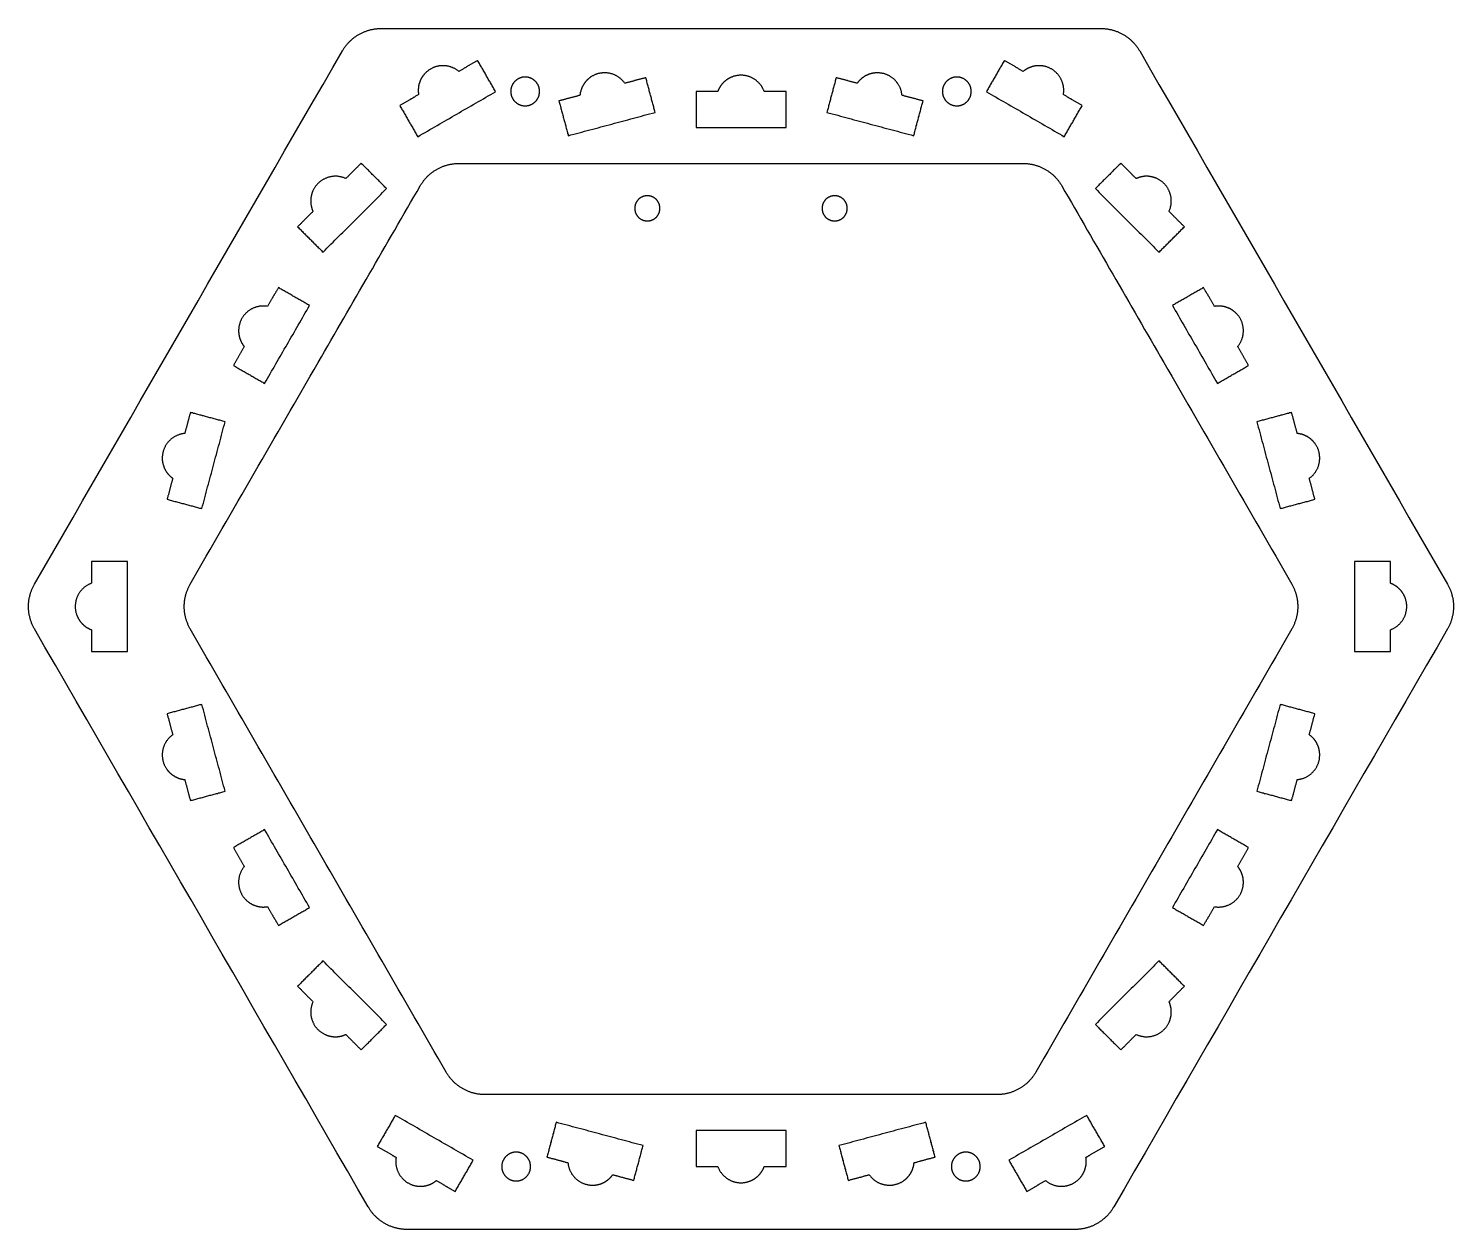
# Model space of a CAD drawing. Extents: x 69 to 228, y 38 to 172.
import ezdxf

# ---------------------------------------------------------------- set-up
doc = ezdxf.new("R2010")
doc.units = 0
doc.layers.get('0').update_dxf_attribs({"linetype": 'CONTINUOUS'})

# ---------------------------------------------------------------- blocks, each defined once
blk = doc.blocks.new('BLOCK_2')
at = {"color": 7}
blk.add_open_spline([(177.98, 168.35), (177.98, 168.35), (178.04, 168.31), (178.04, 168.31), (178.04, 168.31), (178.11, 168.27), (178.11, 168.27), (178.11, 168.27), (178.18, 168.23), (178.18, 168.23), (178.18, 168.23), (178.24, 168.2), (178.24, 168.2), (178.24, 168.2), (178.31, 168.16), (178.31, 168.16), (178.31, 168.16), (178.37, 168.12), (178.37, 168.12), (178.37, 168.12), (178.44, 168.08), (178.44, 168.08), (178.44, 168.08), (178.5, 168.05), (178.5, 168.05), (178.5, 168.05), (178.57, 168.01), (178.57, 168.01), (178.57, 168.01), (178.63, 167.97), (178.63, 167.97), (178.63, 167.97), (178.7, 167.93), (178.7, 167.93), (178.7, 167.93), (178.76, 167.89), (178.76, 167.89), (178.76, 167.89), (178.83, 167.86), (178.83, 167.86), (178.83, 167.86), (178.9, 167.82), (178.9, 167.82), (178.9, 167.82), (178.96, 167.78), (178.96, 167.78), (178.96, 167.78), (179.03, 167.74), (179.03, 167.74), (179.03, 167.74), (179.09, 167.71), (179.09, 167.71), (179.09, 167.71), (179.16, 167.67), (179.16, 167.67), (179.16, 167.67), (179.22, 167.63), (179.22, 167.63), (179.22, 167.63), (179.29, 167.59), (179.29, 167.59), (179.29, 167.59), (179.35, 167.55), (179.35, 167.55), (179.35, 167.55), (179.42, 167.52), (179.42, 167.52), (179.42, 167.52), (179.48, 167.48), (179.48, 167.48), (179.48, 167.48), (179.55, 167.44), (179.55, 167.44), (179.55, 167.44), (179.62, 167.4), (179.62, 167.4), (179.62, 167.4), (179.68, 167.36), (179.68, 167.36), (179.68, 167.36), (179.75, 167.33), (179.75, 167.33), (179.75, 167.33), (179.81, 167.29), (179.81, 167.29), (179.81, 167.29), (179.88, 167.25), (179.88, 167.25), (179.88, 167.25), (179.94, 167.21), (179.94, 167.21), (179.94, 167.21), (180.01, 167.18), (180.01, 167.18), (180.01, 167.18), (180.07, 167.14), (180.07, 167.14), (180.09, 167.15), (180.11, 167.17), (180.13, 167.19), (180.15, 167.2), (180.17, 167.22), (180.19, 167.23), (180.21, 167.25), (180.23, 167.26), (180.25, 167.28), (180.27, 167.29), (180.29, 167.3), (180.32, 167.32), (180.34, 167.33), (180.36, 167.34), (180.38, 167.36), (180.4, 167.37), (180.42, 167.38), (180.44, 167.4), (180.46, 167.41), (180.48, 167.42), (180.51, 167.43), (180.53, 167.45), (180.55, 167.46), (180.57, 167.47), (180.59, 167.48), (180.62, 167.49), (180.64, 167.5), (180.66, 167.51), (180.68, 167.52), (180.71, 167.53), (180.73, 167.54), (180.75, 167.55), (180.77, 167.56), (180.8, 167.57), (180.82, 167.58), (180.84, 167.59), (180.86, 167.6), (180.89, 167.61), (180.91, 167.62), (180.93, 167.62), (180.96, 167.63), (180.98, 167.64), (181, 167.65), (181.03, 167.65), (181.05, 167.66), (181.07, 167.67), (181.1, 167.67), (181.12, 167.68), (181.15, 167.69), (181.17, 167.69), (181.19, 167.7), (181.22, 167.71), (181.24, 167.71), (181.27, 167.72), (181.29, 167.72), (181.31, 167.73), (181.34, 167.73), (181.36, 167.73), (181.39, 167.74), (181.41, 167.74), (181.44, 167.75), (181.46, 167.75), (181.48, 167.75), (181.51, 167.76), (181.53, 167.76), (181.56, 167.76), (181.58, 167.76), (181.61, 167.77), (181.63, 167.77), (181.66, 167.77), (181.68, 167.77), (181.71, 167.77), (181.73, 167.77), (181.76, 167.77), (181.78, 167.77), (181.8, 167.77), (181.83, 167.78), (181.85, 167.77), (181.88, 167.77), (181.9, 167.77), (181.93, 167.77), (181.95, 167.77), (181.98, 167.77), (182, 167.77), (182.03, 167.77), (182.05, 167.77), (182.08, 167.76), (182.1, 167.76), (182.13, 167.76), (182.15, 167.76), (182.18, 167.75), (182.2, 167.75), (182.23, 167.75), (182.25, 167.74), (182.28, 167.74), (182.3, 167.73), (182.35, 167.73), (182.39, 167.72), (182.44, 167.71), (182.49, 167.7), (182.53, 167.69), (182.58, 167.67), (182.62, 167.66), (182.67, 167.65), (182.71, 167.63), (182.75, 167.62), (182.8, 167.6), (182.84, 167.59), (182.88, 167.57), (182.92, 167.55), (182.96, 167.53), (183.01, 167.51), (183.05, 167.49), (183.09, 167.47), (183.13, 167.45), (183.17, 167.43), (183.21, 167.41), (183.24, 167.39), (183.28, 167.36), (183.32, 167.34), (183.36, 167.32), (183.39, 167.29), (183.43, 167.26), (183.47, 167.24), (183.5, 167.21), (183.54, 167.18), (183.57, 167.16), (183.61, 167.13), (183.64, 167.1), (183.67, 167.07), (183.71, 167.04), (183.74, 167.01), (183.77, 166.98), (183.8, 166.95), (183.83, 166.92), (183.86, 166.88), (183.89, 166.85), (183.92, 166.82), (183.95, 166.79), (183.98, 166.75), (184, 166.72), (184.03, 166.68), (184.06, 166.65), (184.08, 166.61), (184.11, 166.57), (184.13, 166.54), (184.15, 166.5), (184.18, 166.46), (184.2, 166.43), (184.22, 166.39), (184.24, 166.35), (184.27, 166.31), (184.29, 166.27), (184.31, 166.23), (184.32, 166.19), (184.34, 166.15), (184.36, 166.11), (184.38, 166.07), (184.39, 166.03), (184.41, 165.99), (184.43, 165.95), (184.44, 165.91), (184.45, 165.86), (184.47, 165.82), (184.48, 165.78), (184.49, 165.74), (184.5, 165.69), (184.51, 165.65), (184.52, 165.61), (184.53, 165.56), (184.54, 165.52), (184.55, 165.47), (184.56, 165.43), (184.56, 165.38), (184.57, 165.34), (184.57, 165.29), (184.58, 165.25), (184.58, 165.2), (184.58, 165.16), (184.58, 165.11), (184.58, 165.07), (184.58, 165.02), (184.58, 164.98), (184.58, 164.93), (184.58, 164.88), (184.58, 164.84), (184.57, 164.79), (184.57, 164.74), (184.56, 164.7), (184.56, 164.65), (184.55, 164.6), (184.54, 164.56), (184.54, 164.56), (184.61, 164.52), (184.61, 164.52), (184.61, 164.52), (184.67, 164.48), (184.67, 164.48), (184.67, 164.48), (184.74, 164.44), (184.74, 164.44), (184.74, 164.44), (184.81, 164.41), (184.81, 164.41), (184.81, 164.41), (184.87, 164.37), (184.87, 164.37), (184.87, 164.37), (184.94, 164.33), (184.94, 164.33), (184.94, 164.33), (185, 164.29), (185, 164.29), (185, 164.29), (185.07, 164.25), (185.07, 164.25), (185.07, 164.25), (185.13, 164.22), (185.13, 164.22), (185.13, 164.22), (185.2, 164.18), (185.2, 164.18), (185.2, 164.18), (185.26, 164.14), (185.26, 164.14), (185.26, 164.14), (185.33, 164.1), (185.33, 164.1), (185.33, 164.1), (185.4, 164.07), (185.4, 164.07), (185.4, 164.07), (185.46, 164.03), (185.46, 164.03), (185.46, 164.03), (185.53, 163.99), (185.53, 163.99), (185.53, 163.99), (185.59, 163.95), (185.59, 163.95), (185.59, 163.95), (185.66, 163.91), (185.66, 163.91), (185.66, 163.91), (185.72, 163.88), (185.72, 163.88), (185.72, 163.88), (185.79, 163.84), (185.79, 163.84), (185.79, 163.84), (185.85, 163.8), (185.85, 163.8), (185.85, 163.8), (185.92, 163.76), (185.92, 163.76), (185.92, 163.76), (185.98, 163.73), (185.98, 163.73), (185.98, 163.73), (186.05, 163.69), (186.05, 163.69), (186.05, 163.69), (186.12, 163.65), (186.12, 163.65), (186.12, 163.65), (186.18, 163.61), (186.18, 163.61), (186.18, 163.61), (186.25, 163.57), (186.25, 163.57), (186.25, 163.57), (186.31, 163.54), (186.31, 163.54), (186.31, 163.54), (186.38, 163.5), (186.38, 163.5), (186.38, 163.5), (186.44, 163.46), (186.44, 163.46), (186.44, 163.46), (186.51, 163.42), (186.51, 163.42), (186.51, 163.42), (186.57, 163.39), (186.57, 163.39), (186.57, 163.39), (186.64, 163.35), (186.64, 163.35), (186.64, 163.35), (186.58, 163.24), (186.58, 163.24), (186.58, 163.24), (186.51, 163.13), (186.51, 163.13), (186.51, 163.13), (186.45, 163.02), (186.45, 163.02), (186.45, 163.02), (186.39, 162.91), (186.39, 162.91), (186.39, 162.91), (186.33, 162.81), (186.33, 162.81), (186.33, 162.81), (186.26, 162.7), (186.26, 162.7), (186.26, 162.7), (186.2, 162.59), (186.2, 162.59), (186.2, 162.59), (186.14, 162.48), (186.14, 162.48), (186.14, 162.48), (186.08, 162.37), (186.08, 162.37), (186.08, 162.37), (186.01, 162.27), (186.01, 162.27), (186.01, 162.27), (185.95, 162.16), (185.95, 162.16), (185.95, 162.16), (185.89, 162.05), (185.89, 162.05), (185.89, 162.05), (185.83, 161.94), (185.83, 161.94), (185.83, 161.94), (185.76, 161.83), (185.76, 161.83), (185.76, 161.83), (185.7, 161.72), (185.7, 161.72), (185.7, 161.72), (185.64, 161.62), (185.64, 161.62), (185.64, 161.62), (185.58, 161.51), (185.58, 161.51), (185.58, 161.51), (185.51, 161.4), (185.51, 161.4), (185.51, 161.4), (185.45, 161.29), (185.45, 161.29), (185.45, 161.29), (185.39, 161.18), (185.39, 161.18), (185.39, 161.18), (185.33, 161.07), (185.33, 161.07), (185.33, 161.07), (185.26, 160.97), (185.26, 160.97), (185.26, 160.97), (185.2, 160.86), (185.2, 160.86), (185.2, 160.86), (185.14, 160.75), (185.14, 160.75), (185.14, 160.75), (185.08, 160.64), (185.08, 160.64), (185.08, 160.64), (185.01, 160.53), (185.01, 160.53), (185.01, 160.53), (184.95, 160.42), (184.95, 160.42), (184.95, 160.42), (184.89, 160.32), (184.89, 160.32), (184.89, 160.32), (184.83, 160.21), (184.83, 160.21), (184.83, 160.21), (184.76, 160.1), (184.76, 160.1), (184.76, 160.1), (184.7, 159.99), (184.7, 159.99), (184.7, 159.99), (184.64, 159.88), (184.64, 159.88), (184.64, 159.88), (184.37, 160.04), (184.37, 160.04), (184.37, 160.04), (184.1, 160.2), (184.1, 160.2), (184.1, 160.2), (183.83, 160.35), (183.83, 160.35), (183.83, 160.35), (183.56, 160.51), (183.56, 160.51), (183.56, 160.51), (183.29, 160.66), (183.29, 160.66), (183.29, 160.66), (183.02, 160.82), (183.02, 160.82), (183.02, 160.82), (182.74, 160.98), (182.74, 160.98), (182.74, 160.98), (182.47, 161.13), (182.47, 161.13), (182.47, 161.13), (182.2, 161.29), (182.2, 161.29), (182.2, 161.29), (181.93, 161.45), (181.93, 161.45), (181.93, 161.45), (181.66, 161.6), (181.66, 161.6), (181.66, 161.6), (181.39, 161.76), (181.39, 161.76), (181.39, 161.76), (181.12, 161.91), (181.12, 161.91), (181.12, 161.91), (180.85, 162.07), (180.85, 162.07), (180.85, 162.07), (180.58, 162.23), (180.58, 162.23), (180.58, 162.23), (180.31, 162.38), (180.31, 162.38), (180.31, 162.38), (180.04, 162.54), (180.04, 162.54), (180.04, 162.54), (179.77, 162.7), (179.77, 162.7), (179.77, 162.7), (179.5, 162.85), (179.5, 162.85), (179.5, 162.85), (179.23, 163.01), (179.23, 163.01), (179.23, 163.01), (178.96, 163.16), (178.96, 163.16), (178.96, 163.16), (178.69, 163.32), (178.69, 163.32), (178.69, 163.32), (178.41, 163.48), (178.41, 163.48), (178.41, 163.48), (178.14, 163.63), (178.14, 163.63), (178.14, 163.63), (177.87, 163.79), (177.87, 163.79), (177.87, 163.79), (177.6, 163.95), (177.6, 163.95), (177.6, 163.95), (177.33, 164.1), (177.33, 164.1), (177.33, 164.1), (177.06, 164.26), (177.06, 164.26), (177.06, 164.26), (176.79, 164.41), (176.79, 164.41), (176.79, 164.41), (176.52, 164.57), (176.52, 164.57), (176.52, 164.57), (176.25, 164.73), (176.25, 164.73), (176.25, 164.73), (175.98, 164.88), (175.98, 164.88), (175.98, 164.88), (176.04, 164.99), (176.04, 164.99), (176.04, 164.99), (176.1, 165.1), (176.1, 165.1), (176.1, 165.1), (176.17, 165.21), (176.17, 165.21), (176.17, 165.21), (176.23, 165.32), (176.23, 165.32), (176.23, 165.32), (176.29, 165.42), (176.29, 165.42), (176.29, 165.42), (176.35, 165.53), (176.35, 165.53), (176.35, 165.53), (176.42, 165.64), (176.42, 165.64), (176.42, 165.64), (176.48, 165.75), (176.48, 165.75), (176.48, 165.75), (176.54, 165.86), (176.54, 165.86), (176.54, 165.86), (176.6, 165.97), (176.6, 165.97), (176.6, 165.97), (176.67, 166.07), (176.67, 166.07), (176.67, 166.07), (176.73, 166.18), (176.73, 166.18), (176.73, 166.18), (176.79, 166.29), (176.79, 166.29), (176.79, 166.29), (176.85, 166.4), (176.85, 166.4), (176.85, 166.4), (176.92, 166.51), (176.92, 166.51), (176.92, 166.51), (176.98, 166.62), (176.98, 166.62), (176.98, 166.62), (177.04, 166.72), (177.04, 166.72), (177.04, 166.72), (177.1, 166.83), (177.1, 166.83), (177.1, 166.83), (177.17, 166.94), (177.17, 166.94), (177.17, 166.94), (177.23, 167.05), (177.23, 167.05), (177.23, 167.05), (177.29, 167.16), (177.29, 167.16), (177.29, 167.16), (177.35, 167.27), (177.35, 167.27), (177.35, 167.27), (177.42, 167.37), (177.42, 167.37), (177.42, 167.37), (177.48, 167.48), (177.48, 167.48), (177.48, 167.48), (177.54, 167.59), (177.54, 167.59), (177.54, 167.59), (177.6, 167.7), (177.6, 167.7), (177.6, 167.7), (177.67, 167.81), (177.67, 167.81), (177.67, 167.81), (177.73, 167.91), (177.73, 167.91), (177.73, 167.91), (177.79, 168.02), (177.79, 168.02), (177.79, 168.02), (177.85, 168.13), (177.85, 168.13), (177.85, 168.13), (177.92, 168.24), (177.92, 168.24), (177.92, 168.24), (177.98, 168.35), (177.98, 168.35)], degree=3, knots=[0, 0, 0, 0, 1, 1, 1, 2, 2, 2, 3, 3, 3, 4, 4, 4, 5, 5, 5, 6, 6, 6, 7, 7, 7, 8, 8, 8, 9, 9, 9, 10, 10, 10, 11, 11, 11, 12, 12, 12, 13, 13, 13, 14, 14, 14, 15, 15, 15, 16, 16, 16, 17, 17, 17, 18, 18, 18, 19, 19, 19, 20, 20, 20, 21, 21, 21, 22, 22, 22, 23, 23, 23, 24, 24, 24, 25, 25, 25, 26, 26, 26, 27, 27, 27, 28, 28, 28, 29, 29, 29, 30, 30, 30, 31, 31, 31, 32, 32, 32, 33, 33, 33, 34, 34, 34, 35, 35, 35, 36, 36, 36, 37, 37, 37, 38, 38, 38, 39, 39, 39, 40, 40, 40, 41, 41, 41, 42, 42, 42, 43, 43, 43, 44, 44, 44, 45, 45, 45, 46, 46, 46, 47, 47, 47, 48, 48, 48, 49, 49, 49, 50, 50, 50, 51, 51, 51, 52, 52, 52, 53, 53, 53, 54, 54, 54, 55, 55, 55, 56, 56, 56, 57, 57, 57, 58, 58, 58, 59, 59, 59, 60, 60, 60, 61, 61, 61, 62, 62, 62, 63, 63, 63, 64, 64, 64, 65, 65, 65, 66, 66, 66, 67, 67, 67, 68, 68, 68, 69, 69, 69, 70, 70, 70, 71, 71, 71, 72, 72, 72, 73, 73, 73, 74, 74, 74, 75, 75, 75, 76, 76, 76, 77, 77, 77, 78, 78, 78, 79, 79, 79, 80, 80, 80, 81, 81, 81, 82, 82, 82, 83, 83, 83, 84, 84, 84, 85, 85, 85, 86, 86, 86, 87, 87, 87, 88, 88, 88, 89, 89, 89, 90, 90, 90, 91, 91, 91, 92, 92, 92, 93, 93, 93, 94, 94, 94, 95, 95, 95, 96, 96, 96, 97, 97, 97, 98, 98, 98, 99, 99, 99, 100, 100, 100, 101, 101, 101, 102, 102, 102, 103, 103, 103, 104, 104, 104, 105, 105, 105, 106, 106, 106, 107, 107, 107, 108, 108, 108, 109, 109, 109, 110, 110, 110, 111, 111, 111, 112, 112, 112, 113, 113, 113, 114, 114, 114, 115, 115, 115, 116, 116, 116, 117, 117, 117, 118, 118, 118, 119, 119, 119, 120, 120, 120, 121, 121, 121, 122, 122, 122, 123, 123, 123, 124, 124, 124, 125, 125, 125, 126, 126, 126, 127, 127, 127, 128, 128, 128, 129, 129, 129, 130, 130, 130, 131, 131, 131, 132, 132, 132, 133, 133, 133, 134, 134, 134, 135, 135, 135, 136, 136, 136, 137, 137, 137, 138, 138, 138, 139, 139, 139, 140, 140, 140, 141, 141, 141, 142, 142, 142, 143, 143, 143, 144, 144, 144, 145, 145, 145, 146, 146, 146, 147, 147, 147, 148, 148, 148, 149, 149, 149, 150, 150, 150, 151, 151, 151, 152, 152, 152, 153, 153, 153, 154, 154, 154, 155, 155, 155, 156, 156, 156, 157, 157, 157, 158, 158, 158, 159, 159, 159, 160, 160, 160, 161, 161, 161, 162, 162, 162, 163, 163, 163, 164, 164, 164, 165, 165, 165, 166, 166, 166, 167, 167, 167, 168, 168, 168, 169, 169, 169, 170, 170, 170, 171, 171, 171, 172, 172, 172, 173, 173, 173, 174, 174, 174, 175, 175, 175, 176, 176, 176, 177, 177, 177, 178, 178, 178, 179, 179, 179, 180, 180, 180, 181, 181, 181, 182, 182, 182, 183, 183, 183, 184, 184, 184, 185, 185, 185, 186, 186, 186, 187, 187, 187, 188, 188, 188, 189, 189, 189, 190, 190, 190, 191, 191, 191, 192, 192, 192, 193, 193, 193, 194, 194, 194, 195, 195, 195, 196, 196, 196, 197, 197, 197, 198, 198, 198, 199, 199, 199, 200, 200, 200, 201, 201, 201, 202, 202, 202, 203, 203, 203, 204, 204, 204, 205, 205, 205, 206, 206, 206, 207, 207, 207, 208, 208, 208, 209, 209, 209, 210, 210, 210, 211, 211, 211, 212, 212, 212, 213, 213, 213, 214, 214, 214, 215, 215, 215, 216, 216, 216, 217, 217, 217, 218, 218, 218, 219, 219, 219, 220, 220, 220, 221, 221, 221, 222, 222, 222, 223, 223, 223, 224, 224, 224, 224], dxfattribs=at)
blk = doc.blocks.new('BLOCK_3')
at = {"color": 7}
blk.add_open_spline([(200.13, 143.1), (200.13, 143.1), (200.17, 143.03), (200.17, 143.03), (200.17, 143.03), (200.21, 142.97), (200.21, 142.97), (200.21, 142.97), (200.25, 142.9), (200.25, 142.9), (200.25, 142.9), (200.28, 142.84), (200.28, 142.84), (200.28, 142.84), (200.32, 142.77), (200.32, 142.77), (200.32, 142.77), (200.36, 142.71), (200.36, 142.71), (200.36, 142.71), (200.4, 142.64), (200.4, 142.64), (200.4, 142.64), (200.44, 142.58), (200.44, 142.58), (200.44, 142.58), (200.47, 142.51), (200.47, 142.51), (200.47, 142.51), (200.51, 142.44), (200.51, 142.44), (200.51, 142.44), (200.55, 142.38), (200.55, 142.38), (200.55, 142.38), (200.59, 142.31), (200.59, 142.31), (200.59, 142.31), (200.63, 142.25), (200.63, 142.25), (200.63, 142.25), (200.66, 142.18), (200.66, 142.18), (200.66, 142.18), (200.7, 142.12), (200.7, 142.12), (200.7, 142.12), (200.74, 142.05), (200.74, 142.05), (200.74, 142.05), (200.78, 141.99), (200.78, 141.99), (200.78, 141.99), (200.81, 141.92), (200.81, 141.92), (200.81, 141.92), (200.85, 141.85), (200.85, 141.85), (200.85, 141.85), (200.89, 141.79), (200.89, 141.79), (200.89, 141.79), (200.93, 141.72), (200.93, 141.72), (200.93, 141.72), (200.97, 141.66), (200.97, 141.66), (200.97, 141.66), (201, 141.59), (201, 141.59), (201, 141.59), (201.04, 141.53), (201.04, 141.53), (201.04, 141.53), (201.08, 141.46), (201.08, 141.46), (201.08, 141.46), (201.12, 141.4), (201.12, 141.4), (201.12, 141.4), (201.15, 141.33), (201.15, 141.33), (201.15, 141.33), (201.19, 141.27), (201.19, 141.27), (201.19, 141.27), (201.23, 141.2), (201.23, 141.2), (201.23, 141.2), (201.27, 141.13), (201.27, 141.13), (201.27, 141.13), (201.31, 141.07), (201.31, 141.07), (201.31, 141.07), (201.34, 141), (201.34, 141), (201.37, 141.01), (201.39, 141.01), (201.42, 141.02), (201.44, 141.02), (201.47, 141.02), (201.49, 141.03), (201.52, 141.03), (201.54, 141.03), (201.57, 141.03), (201.59, 141.04), (201.62, 141.04), (201.64, 141.04), (201.67, 141.04), (201.69, 141.04), (201.72, 141.04), (201.74, 141.04), (201.77, 141.04), (201.79, 141.04), (201.82, 141.04), (201.84, 141.04), (201.87, 141.04), (201.89, 141.04), (201.91, 141.04), (201.94, 141.04), (201.96, 141.04), (201.99, 141.04), (202.01, 141.04), (202.04, 141.03), (202.06, 141.03), (202.09, 141.03), (202.11, 141.03), (202.14, 141.02), (202.16, 141.02), (202.19, 141.02), (202.21, 141.01), (202.23, 141.01), (202.26, 141.01), (202.28, 141), (202.31, 141), (202.33, 140.99), (202.36, 140.99), (202.38, 140.98), (202.4, 140.98), (202.43, 140.97), (202.45, 140.97), (202.48, 140.96), (202.5, 140.96), (202.52, 140.95), (202.55, 140.94), (202.57, 140.94), (202.59, 140.93), (202.62, 140.92), (202.64, 140.92), (202.66, 140.91), (202.69, 140.9), (202.71, 140.89), (202.73, 140.88), (202.76, 140.88), (202.78, 140.87), (202.8, 140.86), (202.83, 140.85), (202.85, 140.84), (202.87, 140.83), (202.89, 140.82), (202.92, 140.81), (202.94, 140.8), (202.96, 140.79), (202.98, 140.78), (203.01, 140.77), (203.03, 140.76), (203.05, 140.75), (203.07, 140.74), (203.1, 140.73), (203.12, 140.71), (203.14, 140.7), (203.16, 140.69), (203.18, 140.68), (203.2, 140.67), (203.22, 140.65), (203.25, 140.64), (203.27, 140.63), (203.29, 140.61), (203.31, 140.6), (203.33, 140.59), (203.35, 140.57), (203.37, 140.56), (203.39, 140.54), (203.41, 140.53), (203.43, 140.52), (203.45, 140.5), (203.47, 140.49), (203.49, 140.47), (203.51, 140.45), (203.53, 140.44), (203.55, 140.42), (203.57, 140.41), (203.61, 140.38), (203.64, 140.35), (203.68, 140.31), (203.71, 140.28), (203.75, 140.25), (203.78, 140.22), (203.81, 140.18), (203.84, 140.15), (203.87, 140.11), (203.9, 140.08), (203.93, 140.04), (203.96, 140.01), (203.99, 139.97), (204.02, 139.94), (204.04, 139.9), (204.07, 139.86), (204.1, 139.83), (204.12, 139.79), (204.14, 139.75), (204.17, 139.71), (204.19, 139.67), (204.21, 139.63), (204.23, 139.6), (204.26, 139.56), (204.28, 139.52), (204.3, 139.48), (204.31, 139.44), (204.33, 139.39), (204.35, 139.35), (204.37, 139.31), (204.38, 139.27), (204.4, 139.23), (204.41, 139.19), (204.43, 139.15), (204.44, 139.1), (204.45, 139.06), (204.46, 139.02), (204.48, 138.98), (204.49, 138.93), (204.5, 138.89), (204.5, 138.85), (204.51, 138.8), (204.52, 138.76), (204.53, 138.72), (204.53, 138.67), (204.54, 138.63), (204.55, 138.59), (204.55, 138.54), (204.55, 138.5), (204.56, 138.46), (204.56, 138.41), (204.56, 138.37), (204.56, 138.32), (204.56, 138.28), (204.56, 138.24), (204.56, 138.19), (204.56, 138.15), (204.55, 138.1), (204.55, 138.06), (204.55, 138.02), (204.54, 137.97), (204.54, 137.93), (204.53, 137.88), (204.52, 137.84), (204.52, 137.8), (204.51, 137.75), (204.5, 137.71), (204.49, 137.67), (204.48, 137.62), (204.47, 137.58), (204.46, 137.54), (204.44, 137.49), (204.43, 137.45), (204.42, 137.41), (204.4, 137.37), (204.39, 137.32), (204.37, 137.28), (204.35, 137.24), (204.34, 137.2), (204.32, 137.16), (204.3, 137.12), (204.28, 137.08), (204.26, 137.04), (204.24, 137), (204.21, 136.96), (204.19, 136.92), (204.17, 136.88), (204.14, 136.84), (204.12, 136.8), (204.09, 136.76), (204.07, 136.72), (204.04, 136.68), (204.01, 136.64), (203.98, 136.61), (203.95, 136.57), (203.92, 136.53), (203.92, 136.53), (203.96, 136.47), (203.96, 136.47), (203.96, 136.47), (204, 136.4), (204, 136.4), (204, 136.4), (204.04, 136.34), (204.04, 136.34), (204.04, 136.34), (204.08, 136.27), (204.08, 136.27), (204.08, 136.27), (204.11, 136.21), (204.11, 136.21), (204.11, 136.21), (204.15, 136.14), (204.15, 136.14), (204.15, 136.14), (204.19, 136.08), (204.19, 136.08), (204.19, 136.08), (204.23, 136.01), (204.23, 136.01), (204.23, 136.01), (204.26, 135.94), (204.26, 135.94), (204.26, 135.94), (204.3, 135.88), (204.3, 135.88), (204.3, 135.88), (204.34, 135.81), (204.34, 135.81), (204.34, 135.81), (204.38, 135.75), (204.38, 135.75), (204.38, 135.75), (204.42, 135.68), (204.42, 135.68), (204.42, 135.68), (204.45, 135.62), (204.45, 135.62), (204.45, 135.62), (204.49, 135.55), (204.49, 135.55), (204.49, 135.55), (204.53, 135.49), (204.53, 135.49), (204.53, 135.49), (204.57, 135.42), (204.57, 135.42), (204.57, 135.42), (204.6, 135.36), (204.6, 135.36), (204.6, 135.36), (204.64, 135.29), (204.64, 135.29), (204.64, 135.29), (204.68, 135.22), (204.68, 135.22), (204.68, 135.22), (204.72, 135.16), (204.72, 135.16), (204.72, 135.16), (204.76, 135.09), (204.76, 135.09), (204.76, 135.09), (204.79, 135.03), (204.79, 135.03), (204.79, 135.03), (204.83, 134.96), (204.83, 134.96), (204.83, 134.96), (204.87, 134.9), (204.87, 134.9), (204.87, 134.9), (204.91, 134.83), (204.91, 134.83), (204.91, 134.83), (204.94, 134.77), (204.94, 134.77), (204.94, 134.77), (204.98, 134.7), (204.98, 134.7), (204.98, 134.7), (205.02, 134.64), (205.02, 134.64), (205.02, 134.64), (205.06, 134.57), (205.06, 134.57), (205.06, 134.57), (205.1, 134.5), (205.1, 134.5), (205.1, 134.5), (205.13, 134.44), (205.13, 134.44), (205.13, 134.44), (205.03, 134.38), (205.03, 134.38), (205.03, 134.38), (204.92, 134.31), (204.92, 134.31), (204.92, 134.31), (204.81, 134.25), (204.81, 134.25), (204.81, 134.25), (204.7, 134.19), (204.7, 134.19), (204.7, 134.19), (204.59, 134.13), (204.59, 134.13), (204.59, 134.13), (204.48, 134.06), (204.48, 134.06), (204.48, 134.06), (204.38, 134), (204.38, 134), (204.38, 134), (204.27, 133.94), (204.27, 133.94), (204.27, 133.94), (204.16, 133.88), (204.16, 133.88), (204.16, 133.88), (204.05, 133.81), (204.05, 133.81), (204.05, 133.81), (203.94, 133.75), (203.94, 133.75), (203.94, 133.75), (203.83, 133.69), (203.83, 133.69), (203.83, 133.69), (203.73, 133.63), (203.73, 133.63), (203.73, 133.63), (203.62, 133.56), (203.62, 133.56), (203.62, 133.56), (203.51, 133.5), (203.51, 133.5), (203.51, 133.5), (203.4, 133.44), (203.4, 133.44), (203.4, 133.44), (203.29, 133.38), (203.29, 133.38), (203.29, 133.38), (203.19, 133.31), (203.19, 133.31), (203.19, 133.31), (203.08, 133.25), (203.08, 133.25), (203.08, 133.25), (202.97, 133.19), (202.97, 133.19), (202.97, 133.19), (202.86, 133.13), (202.86, 133.13), (202.86, 133.13), (202.75, 133.06), (202.75, 133.06), (202.75, 133.06), (202.64, 133), (202.64, 133), (202.64, 133), (202.54, 132.94), (202.54, 132.94), (202.54, 132.94), (202.43, 132.88), (202.43, 132.88), (202.43, 132.88), (202.32, 132.81), (202.32, 132.81), (202.32, 132.81), (202.21, 132.75), (202.21, 132.75), (202.21, 132.75), (202.1, 132.69), (202.1, 132.69), (202.1, 132.69), (201.99, 132.63), (201.99, 132.63), (201.99, 132.63), (201.89, 132.56), (201.89, 132.56), (201.89, 132.56), (201.78, 132.5), (201.78, 132.5), (201.78, 132.5), (201.67, 132.44), (201.67, 132.44), (201.67, 132.44), (201.51, 132.71), (201.51, 132.71), (201.51, 132.71), (201.36, 132.98), (201.36, 132.98), (201.36, 132.98), (201.2, 133.25), (201.2, 133.25), (201.2, 133.25), (201.04, 133.52), (201.04, 133.52), (201.04, 133.52), (200.89, 133.79), (200.89, 133.79), (200.89, 133.79), (200.73, 134.06), (200.73, 134.06), (200.73, 134.06), (200.58, 134.33), (200.58, 134.33), (200.58, 134.33), (200.42, 134.6), (200.42, 134.6), (200.42, 134.6), (200.26, 134.87), (200.26, 134.87), (200.26, 134.87), (200.11, 135.14), (200.11, 135.14), (200.11, 135.14), (199.95, 135.42), (199.95, 135.42), (199.95, 135.42), (199.79, 135.69), (199.79, 135.69), (199.79, 135.69), (199.64, 135.96), (199.64, 135.96), (199.64, 135.96), (199.48, 136.23), (199.48, 136.23), (199.48, 136.23), (199.33, 136.5), (199.33, 136.5), (199.33, 136.5), (199.17, 136.77), (199.17, 136.77), (199.17, 136.77), (199.01, 137.04), (199.01, 137.04), (199.01, 137.04), (198.86, 137.31), (198.86, 137.31), (198.86, 137.31), (198.7, 137.58), (198.7, 137.58), (198.7, 137.58), (198.54, 137.85), (198.54, 137.85), (198.54, 137.85), (198.39, 138.12), (198.39, 138.12), (198.39, 138.12), (198.23, 138.39), (198.23, 138.39), (198.23, 138.39), (198.08, 138.66), (198.08, 138.66), (198.08, 138.66), (197.92, 138.93), (197.92, 138.93), (197.92, 138.93), (197.76, 139.2), (197.76, 139.2), (197.76, 139.2), (197.61, 139.48), (197.61, 139.48), (197.61, 139.48), (197.45, 139.75), (197.45, 139.75), (197.45, 139.75), (197.29, 140.02), (197.29, 140.02), (197.29, 140.02), (197.14, 140.29), (197.14, 140.29), (197.14, 140.29), (196.98, 140.56), (196.98, 140.56), (196.98, 140.56), (196.83, 140.83), (196.83, 140.83), (196.83, 140.83), (196.67, 141.1), (196.67, 141.1), (196.67, 141.1), (196.78, 141.16), (196.78, 141.16), (196.78, 141.16), (196.89, 141.22), (196.89, 141.22), (196.89, 141.22), (196.99, 141.29), (196.99, 141.29), (196.99, 141.29), (197.1, 141.35), (197.1, 141.35), (197.1, 141.35), (197.21, 141.41), (197.21, 141.41), (197.21, 141.41), (197.32, 141.47), (197.32, 141.47), (197.32, 141.47), (197.43, 141.54), (197.43, 141.54), (197.43, 141.54), (197.54, 141.6), (197.54, 141.6), (197.54, 141.6), (197.64, 141.66), (197.64, 141.66), (197.64, 141.66), (197.75, 141.72), (197.75, 141.72), (197.75, 141.72), (197.86, 141.79), (197.86, 141.79), (197.86, 141.79), (197.97, 141.85), (197.97, 141.85), (197.97, 141.85), (198.08, 141.91), (198.08, 141.91), (198.08, 141.91), (198.19, 141.97), (198.19, 141.97), (198.19, 141.97), (198.29, 142.04), (198.29, 142.04), (198.29, 142.04), (198.4, 142.1), (198.4, 142.1), (198.4, 142.1), (198.51, 142.16), (198.51, 142.16), (198.51, 142.16), (198.62, 142.22), (198.62, 142.22), (198.62, 142.22), (198.73, 142.29), (198.73, 142.29), (198.73, 142.29), (198.83, 142.35), (198.83, 142.35), (198.83, 142.35), (198.94, 142.41), (198.94, 142.41), (198.94, 142.41), (199.05, 142.47), (199.05, 142.47), (199.05, 142.47), (199.16, 142.54), (199.16, 142.54), (199.16, 142.54), (199.27, 142.6), (199.27, 142.6), (199.27, 142.6), (199.38, 142.66), (199.38, 142.66), (199.38, 142.66), (199.48, 142.72), (199.48, 142.72), (199.48, 142.72), (199.59, 142.79), (199.59, 142.79), (199.59, 142.79), (199.7, 142.85), (199.7, 142.85), (199.7, 142.85), (199.81, 142.91), (199.81, 142.91), (199.81, 142.91), (199.92, 142.97), (199.92, 142.97), (199.92, 142.97), (200.03, 143.04), (200.03, 143.04), (200.03, 143.04), (200.13, 143.1), (200.13, 143.1)], degree=3, knots=[0, 0, 0, 0, 1, 1, 1, 2, 2, 2, 3, 3, 3, 4, 4, 4, 5, 5, 5, 6, 6, 6, 7, 7, 7, 8, 8, 8, 9, 9, 9, 10, 10, 10, 11, 11, 11, 12, 12, 12, 13, 13, 13, 14, 14, 14, 15, 15, 15, 16, 16, 16, 17, 17, 17, 18, 18, 18, 19, 19, 19, 20, 20, 20, 21, 21, 21, 22, 22, 22, 23, 23, 23, 24, 24, 24, 25, 25, 25, 26, 26, 26, 27, 27, 27, 28, 28, 28, 29, 29, 29, 30, 30, 30, 31, 31, 31, 32, 32, 32, 33, 33, 33, 34, 34, 34, 35, 35, 35, 36, 36, 36, 37, 37, 37, 38, 38, 38, 39, 39, 39, 40, 40, 40, 41, 41, 41, 42, 42, 42, 43, 43, 43, 44, 44, 44, 45, 45, 45, 46, 46, 46, 47, 47, 47, 48, 48, 48, 49, 49, 49, 50, 50, 50, 51, 51, 51, 52, 52, 52, 53, 53, 53, 54, 54, 54, 55, 55, 55, 56, 56, 56, 57, 57, 57, 58, 58, 58, 59, 59, 59, 60, 60, 60, 61, 61, 61, 62, 62, 62, 63, 63, 63, 64, 64, 64, 65, 65, 65, 66, 66, 66, 67, 67, 67, 68, 68, 68, 69, 69, 69, 70, 70, 70, 71, 71, 71, 72, 72, 72, 73, 73, 73, 74, 74, 74, 75, 75, 75, 76, 76, 76, 77, 77, 77, 78, 78, 78, 79, 79, 79, 80, 80, 80, 81, 81, 81, 82, 82, 82, 83, 83, 83, 84, 84, 84, 85, 85, 85, 86, 86, 86, 87, 87, 87, 88, 88, 88, 89, 89, 89, 90, 90, 90, 91, 91, 91, 92, 92, 92, 93, 93, 93, 94, 94, 94, 95, 95, 95, 96, 96, 96, 97, 97, 97, 98, 98, 98, 99, 99, 99, 100, 100, 100, 101, 101, 101, 102, 102, 102, 103, 103, 103, 104, 104, 104, 105, 105, 105, 106, 106, 106, 107, 107, 107, 108, 108, 108, 109, 109, 109, 110, 110, 110, 111, 111, 111, 112, 112, 112, 113, 113, 113, 114, 114, 114, 115, 115, 115, 116, 116, 116, 117, 117, 117, 118, 118, 118, 119, 119, 119, 120, 120, 120, 121, 121, 121, 122, 122, 122, 123, 123, 123, 124, 124, 124, 125, 125, 125, 126, 126, 126, 127, 127, 127, 128, 128, 128, 129, 129, 129, 130, 130, 130, 131, 131, 131, 132, 132, 132, 133, 133, 133, 134, 134, 134, 135, 135, 135, 136, 136, 136, 137, 137, 137, 138, 138, 138, 139, 139, 139, 140, 140, 140, 141, 141, 141, 142, 142, 142, 143, 143, 143, 144, 144, 144, 145, 145, 145, 146, 146, 146, 147, 147, 147, 148, 148, 148, 149, 149, 149, 150, 150, 150, 151, 151, 151, 152, 152, 152, 153, 153, 153, 154, 154, 154, 155, 155, 155, 156, 156, 156, 157, 157, 157, 158, 158, 158, 159, 159, 159, 160, 160, 160, 161, 161, 161, 162, 162, 162, 163, 163, 163, 164, 164, 164, 165, 165, 165, 166, 166, 166, 167, 167, 167, 168, 168, 168, 169, 169, 169, 170, 170, 170, 171, 171, 171, 172, 172, 172, 173, 173, 173, 174, 174, 174, 175, 175, 175, 176, 176, 176, 177, 177, 177, 178, 178, 178, 179, 179, 179, 180, 180, 180, 181, 181, 181, 182, 182, 182, 183, 183, 183, 184, 184, 184, 185, 185, 185, 186, 186, 186, 187, 187, 187, 188, 188, 188, 189, 189, 189, 190, 190, 190, 191, 191, 191, 192, 192, 192, 193, 193, 193, 194, 194, 194, 195, 195, 195, 196, 196, 196, 197, 197, 197, 198, 198, 198, 199, 199, 199, 200, 200, 200, 201, 201, 201, 202, 202, 202, 203, 203, 203, 204, 204, 204, 205, 205, 205, 206, 206, 206, 207, 207, 207, 208, 208, 208, 209, 209, 209, 210, 210, 210, 211, 211, 211, 212, 212, 212, 213, 213, 213, 214, 214, 214, 215, 215, 215, 216, 216, 216, 217, 217, 217, 218, 218, 218, 219, 219, 219, 220, 220, 220, 221, 221, 221, 222, 222, 222, 223, 223, 223, 224, 224, 224, 224], dxfattribs=at)
blk = doc.blocks.new('BLOCK_4')
at = {"color": 7}
blk.add_open_spline([(220.92, 112.63), (220.92, 112.63), (220.92, 112.55), (220.92, 112.55), (220.92, 112.55), (220.92, 112.48), (220.92, 112.48), (220.92, 112.48), (220.92, 112.4), (220.92, 112.4), (220.92, 112.4), (220.92, 112.33), (220.92, 112.33), (220.92, 112.33), (220.92, 112.25), (220.92, 112.25), (220.92, 112.25), (220.92, 112.17), (220.92, 112.17), (220.92, 112.17), (220.92, 112.1), (220.92, 112.1), (220.92, 112.1), (220.92, 112.02), (220.92, 112.02), (220.92, 112.02), (220.92, 111.95), (220.92, 111.95), (220.92, 111.95), (220.92, 111.87), (220.92, 111.87), (220.92, 111.87), (220.92, 111.8), (220.92, 111.8), (220.92, 111.8), (220.92, 111.72), (220.92, 111.72), (220.92, 111.72), (220.92, 111.64), (220.92, 111.64), (220.92, 111.64), (220.92, 111.57), (220.92, 111.57), (220.92, 111.57), (220.92, 111.49), (220.92, 111.49), (220.92, 111.49), (220.92, 111.42), (220.92, 111.42), (220.92, 111.42), (220.92, 111.34), (220.92, 111.34), (220.92, 111.34), (220.92, 111.27), (220.92, 111.27), (220.92, 111.27), (220.92, 111.19), (220.92, 111.19), (220.92, 111.19), (220.92, 111.12), (220.92, 111.12), (220.92, 111.12), (220.92, 111.04), (220.92, 111.04), (220.92, 111.04), (220.92, 110.96), (220.92, 110.96), (220.92, 110.96), (220.92, 110.89), (220.92, 110.89), (220.92, 110.89), (220.92, 110.81), (220.92, 110.81), (220.92, 110.81), (220.92, 110.74), (220.92, 110.74), (220.92, 110.74), (220.92, 110.66), (220.92, 110.66), (220.92, 110.66), (220.92, 110.59), (220.92, 110.59), (220.92, 110.59), (220.92, 110.51), (220.92, 110.51), (220.92, 110.51), (220.92, 110.44), (220.92, 110.44), (220.92, 110.44), (220.92, 110.36), (220.92, 110.36), (220.92, 110.36), (220.92, 110.28), (220.92, 110.28), (220.92, 110.28), (220.92, 110.21), (220.92, 110.21), (220.95, 110.2), (220.97, 110.19), (220.99, 110.18), (221.02, 110.17), (221.04, 110.16), (221.06, 110.15), (221.09, 110.14), (221.11, 110.13), (221.13, 110.12), (221.15, 110.11), (221.18, 110.1), (221.2, 110.09), (221.22, 110.08), (221.24, 110.07), (221.26, 110.06), (221.29, 110.04), (221.31, 110.03), (221.33, 110.02), (221.35, 110.01), (221.37, 109.99), (221.39, 109.98), (221.42, 109.97), (221.44, 109.96), (221.46, 109.94), (221.48, 109.93), (221.5, 109.92), (221.52, 109.9), (221.54, 109.89), (221.56, 109.87), (221.58, 109.86), (221.6, 109.84), (221.62, 109.83), (221.64, 109.82), (221.66, 109.8), (221.68, 109.79), (221.7, 109.77), (221.72, 109.75), (221.74, 109.74), (221.75, 109.72), (221.77, 109.71), (221.79, 109.69), (221.81, 109.67), (221.83, 109.66), (221.85, 109.64), (221.86, 109.62), (221.88, 109.61), (221.9, 109.59), (221.92, 109.57), (221.93, 109.55), (221.95, 109.54), (221.97, 109.52), (221.99, 109.5), (222, 109.48), (222.02, 109.47), (222.03, 109.45), (222.05, 109.43), (222.07, 109.41), (222.08, 109.39), (222.1, 109.37), (222.11, 109.35), (222.13, 109.33), (222.14, 109.31), (222.16, 109.29), (222.17, 109.27), (222.19, 109.26), (222.2, 109.24), (222.22, 109.21), (222.23, 109.19), (222.25, 109.17), (222.26, 109.15), (222.27, 109.13), (222.29, 109.11), (222.3, 109.09), (222.31, 109.07), (222.33, 109.05), (222.34, 109.03), (222.35, 109.01), (222.36, 108.99), (222.38, 108.96), (222.39, 108.94), (222.4, 108.92), (222.41, 108.9), (222.42, 108.88), (222.43, 108.85), (222.45, 108.83), (222.46, 108.81), (222.47, 108.79), (222.48, 108.76), (222.49, 108.74), (222.5, 108.72), (222.51, 108.69), (222.52, 108.67), (222.53, 108.65), (222.54, 108.62), (222.54, 108.6), (222.55, 108.58), (222.57, 108.53), (222.58, 108.49), (222.6, 108.44), (222.61, 108.4), (222.63, 108.35), (222.64, 108.31), (222.65, 108.26), (222.66, 108.22), (222.67, 108.17), (222.68, 108.13), (222.69, 108.08), (222.69, 108.04), (222.7, 107.99), (222.7, 107.95), (222.71, 107.9), (222.71, 107.86), (222.72, 107.81), (222.72, 107.77), (222.72, 107.72), (222.72, 107.68), (222.72, 107.63), (222.72, 107.59), (222.72, 107.54), (222.72, 107.5), (222.72, 107.45), (222.71, 107.41), (222.71, 107.37), (222.71, 107.32), (222.7, 107.28), (222.69, 107.23), (222.69, 107.19), (222.68, 107.15), (222.67, 107.1), (222.66, 107.06), (222.65, 107.02), (222.64, 106.97), (222.63, 106.93), (222.62, 106.89), (222.61, 106.84), (222.6, 106.8), (222.58, 106.76), (222.57, 106.72), (222.55, 106.68), (222.54, 106.64), (222.52, 106.6), (222.5, 106.56), (222.49, 106.51), (222.47, 106.47), (222.45, 106.43), (222.43, 106.4), (222.41, 106.36), (222.39, 106.32), (222.37, 106.28), (222.35, 106.24), (222.32, 106.2), (222.3, 106.17), (222.28, 106.13), (222.25, 106.09), (222.23, 106.05), (222.2, 106.02), (222.18, 105.98), (222.15, 105.95), (222.12, 105.91), (222.1, 105.88), (222.07, 105.84), (222.04, 105.81), (222.01, 105.78), (221.98, 105.75), (221.95, 105.71), (221.92, 105.68), (221.88, 105.65), (221.85, 105.62), (221.82, 105.59), (221.79, 105.56), (221.75, 105.53), (221.72, 105.5), (221.68, 105.47), (221.65, 105.45), (221.61, 105.42), (221.57, 105.39), (221.54, 105.37), (221.5, 105.34), (221.46, 105.32), (221.42, 105.29), (221.38, 105.27), (221.34, 105.24), (221.3, 105.22), (221.26, 105.2), (221.22, 105.18), (221.18, 105.16), (221.14, 105.14), (221.1, 105.12), (221.05, 105.1), (221.01, 105.08), (220.97, 105.06), (220.92, 105.05), (220.92, 105.05), (220.92, 104.97), (220.92, 104.97), (220.92, 104.97), (220.92, 104.9), (220.92, 104.9), (220.92, 104.9), (220.92, 104.82), (220.92, 104.82), (220.92, 104.82), (220.92, 104.74), (220.92, 104.74), (220.92, 104.74), (220.92, 104.67), (220.92, 104.67), (220.92, 104.67), (220.92, 104.59), (220.92, 104.59), (220.92, 104.59), (220.92, 104.52), (220.92, 104.52), (220.92, 104.52), (220.92, 104.44), (220.92, 104.44), (220.92, 104.44), (220.92, 104.37), (220.92, 104.37), (220.92, 104.37), (220.92, 104.29), (220.92, 104.29), (220.92, 104.29), (220.92, 104.22), (220.92, 104.22), (220.92, 104.22), (220.92, 104.14), (220.92, 104.14), (220.92, 104.14), (220.92, 104.06), (220.92, 104.06), (220.92, 104.06), (220.92, 103.99), (220.92, 103.99), (220.92, 103.99), (220.92, 103.91), (220.92, 103.91), (220.92, 103.91), (220.92, 103.84), (220.92, 103.84), (220.92, 103.84), (220.92, 103.76), (220.92, 103.76), (220.92, 103.76), (220.92, 103.69), (220.92, 103.69), (220.92, 103.69), (220.92, 103.61), (220.92, 103.61), (220.92, 103.61), (220.92, 103.54), (220.92, 103.54), (220.92, 103.54), (220.92, 103.46), (220.92, 103.46), (220.92, 103.46), (220.92, 103.38), (220.92, 103.38), (220.92, 103.38), (220.92, 103.31), (220.92, 103.31), (220.92, 103.31), (220.92, 103.23), (220.92, 103.23), (220.92, 103.23), (220.92, 103.16), (220.92, 103.16), (220.92, 103.16), (220.92, 103.08), (220.92, 103.08), (220.92, 103.08), (220.92, 103.01), (220.92, 103.01), (220.92, 103.01), (220.92, 102.93), (220.92, 102.93), (220.92, 102.93), (220.92, 102.85), (220.92, 102.85), (220.92, 102.85), (220.92, 102.78), (220.92, 102.78), (220.92, 102.78), (220.92, 102.7), (220.92, 102.7), (220.92, 102.7), (220.92, 102.63), (220.92, 102.63), (220.92, 102.63), (220.8, 102.63), (220.8, 102.63), (220.8, 102.63), (220.67, 102.63), (220.67, 102.63), (220.67, 102.63), (220.55, 102.63), (220.55, 102.63), (220.55, 102.63), (220.42, 102.63), (220.42, 102.63), (220.42, 102.63), (220.3, 102.63), (220.3, 102.63), (220.3, 102.63), (220.17, 102.63), (220.17, 102.63), (220.17, 102.63), (220.05, 102.63), (220.05, 102.63), (220.05, 102.63), (219.92, 102.63), (219.92, 102.63), (219.92, 102.63), (219.8, 102.63), (219.8, 102.63), (219.8, 102.63), (219.67, 102.63), (219.67, 102.63), (219.67, 102.63), (219.55, 102.63), (219.55, 102.63), (219.55, 102.63), (219.42, 102.63), (219.42, 102.63), (219.42, 102.63), (219.3, 102.63), (219.3, 102.63), (219.3, 102.63), (219.17, 102.63), (219.17, 102.63), (219.17, 102.63), (219.05, 102.63), (219.05, 102.63), (219.05, 102.63), (218.92, 102.63), (218.92, 102.63), (218.92, 102.63), (218.8, 102.63), (218.8, 102.63), (218.8, 102.63), (218.67, 102.63), (218.67, 102.63), (218.67, 102.63), (218.55, 102.63), (218.55, 102.63), (218.55, 102.63), (218.42, 102.63), (218.42, 102.63), (218.42, 102.63), (218.3, 102.63), (218.3, 102.63), (218.3, 102.63), (218.17, 102.63), (218.17, 102.63), (218.17, 102.63), (218.05, 102.63), (218.05, 102.63), (218.05, 102.63), (217.92, 102.63), (217.92, 102.63), (217.92, 102.63), (217.8, 102.63), (217.8, 102.63), (217.8, 102.63), (217.67, 102.63), (217.67, 102.63), (217.67, 102.63), (217.55, 102.63), (217.55, 102.63), (217.55, 102.63), (217.42, 102.63), (217.42, 102.63), (217.42, 102.63), (217.3, 102.63), (217.3, 102.63), (217.3, 102.63), (217.17, 102.63), (217.17, 102.63), (217.17, 102.63), (217.05, 102.63), (217.05, 102.63), (217.05, 102.63), (216.92, 102.63), (216.92, 102.63), (216.92, 102.63), (216.92, 102.94), (216.92, 102.94), (216.92, 102.94), (216.92, 103.25), (216.92, 103.25), (216.92, 103.25), (216.92, 103.57), (216.92, 103.57), (216.92, 103.57), (216.92, 103.88), (216.92, 103.88), (216.92, 103.88), (216.92, 104.19), (216.92, 104.19), (216.92, 104.19), (216.92, 104.5), (216.92, 104.5), (216.92, 104.5), (216.92, 104.82), (216.92, 104.82), (216.92, 104.82), (216.92, 105.13), (216.92, 105.13), (216.92, 105.13), (216.92, 105.44), (216.92, 105.44), (216.92, 105.44), (216.92, 105.75), (216.92, 105.75), (216.92, 105.75), (216.92, 106.07), (216.92, 106.07), (216.92, 106.07), (216.92, 106.38), (216.92, 106.38), (216.92, 106.38), (216.92, 106.69), (216.92, 106.69), (216.92, 106.69), (216.92, 107), (216.92, 107), (216.92, 107), (216.92, 107.32), (216.92, 107.32), (216.92, 107.32), (216.92, 107.63), (216.92, 107.63), (216.92, 107.63), (216.92, 107.94), (216.92, 107.94), (216.92, 107.94), (216.92, 108.25), (216.92, 108.25), (216.92, 108.25), (216.92, 108.57), (216.92, 108.57), (216.92, 108.57), (216.92, 108.88), (216.92, 108.88), (216.92, 108.88), (216.92, 109.19), (216.92, 109.19), (216.92, 109.19), (216.92, 109.5), (216.92, 109.5), (216.92, 109.5), (216.92, 109.82), (216.92, 109.82), (216.92, 109.82), (216.92, 110.13), (216.92, 110.13), (216.92, 110.13), (216.92, 110.44), (216.92, 110.44), (216.92, 110.44), (216.92, 110.75), (216.92, 110.75), (216.92, 110.75), (216.92, 111.07), (216.92, 111.07), (216.92, 111.07), (216.92, 111.38), (216.92, 111.38), (216.92, 111.38), (216.92, 111.69), (216.92, 111.69), (216.92, 111.69), (216.92, 112), (216.92, 112), (216.92, 112), (216.92, 112.32), (216.92, 112.32), (216.92, 112.32), (216.92, 112.63), (216.92, 112.63), (216.92, 112.63), (217.05, 112.63), (217.05, 112.63), (217.05, 112.63), (217.17, 112.63), (217.17, 112.63), (217.17, 112.63), (217.3, 112.63), (217.3, 112.63), (217.3, 112.63), (217.42, 112.63), (217.42, 112.63), (217.42, 112.63), (217.55, 112.63), (217.55, 112.63), (217.55, 112.63), (217.67, 112.63), (217.67, 112.63), (217.67, 112.63), (217.8, 112.63), (217.8, 112.63), (217.8, 112.63), (217.92, 112.63), (217.92, 112.63), (217.92, 112.63), (218.05, 112.63), (218.05, 112.63), (218.05, 112.63), (218.17, 112.63), (218.17, 112.63), (218.17, 112.63), (218.3, 112.63), (218.3, 112.63), (218.3, 112.63), (218.42, 112.63), (218.42, 112.63), (218.42, 112.63), (218.55, 112.63), (218.55, 112.63), (218.55, 112.63), (218.67, 112.63), (218.67, 112.63), (218.67, 112.63), (218.8, 112.63), (218.8, 112.63), (218.8, 112.63), (218.92, 112.63), (218.92, 112.63), (218.92, 112.63), (219.05, 112.63), (219.05, 112.63), (219.05, 112.63), (219.17, 112.63), (219.17, 112.63), (219.17, 112.63), (219.3, 112.63), (219.3, 112.63), (219.3, 112.63), (219.42, 112.63), (219.42, 112.63), (219.42, 112.63), (219.55, 112.63), (219.55, 112.63), (219.55, 112.63), (219.67, 112.63), (219.67, 112.63), (219.67, 112.63), (219.8, 112.63), (219.8, 112.63), (219.8, 112.63), (219.92, 112.63), (219.92, 112.63), (219.92, 112.63), (220.05, 112.63), (220.05, 112.63), (220.05, 112.63), (220.17, 112.63), (220.17, 112.63), (220.17, 112.63), (220.3, 112.63), (220.3, 112.63), (220.3, 112.63), (220.42, 112.63), (220.42, 112.63), (220.42, 112.63), (220.55, 112.63), (220.55, 112.63), (220.55, 112.63), (220.67, 112.63), (220.67, 112.63), (220.67, 112.63), (220.8, 112.63), (220.8, 112.63), (220.8, 112.63), (220.92, 112.63), (220.92, 112.63)], degree=3, knots=[0, 0, 0, 0, 1, 1, 1, 2, 2, 2, 3, 3, 3, 4, 4, 4, 5, 5, 5, 6, 6, 6, 7, 7, 7, 8, 8, 8, 9, 9, 9, 10, 10, 10, 11, 11, 11, 12, 12, 12, 13, 13, 13, 14, 14, 14, 15, 15, 15, 16, 16, 16, 17, 17, 17, 18, 18, 18, 19, 19, 19, 20, 20, 20, 21, 21, 21, 22, 22, 22, 23, 23, 23, 24, 24, 24, 25, 25, 25, 26, 26, 26, 27, 27, 27, 28, 28, 28, 29, 29, 29, 30, 30, 30, 31, 31, 31, 32, 32, 32, 33, 33, 33, 34, 34, 34, 35, 35, 35, 36, 36, 36, 37, 37, 37, 38, 38, 38, 39, 39, 39, 40, 40, 40, 41, 41, 41, 42, 42, 42, 43, 43, 43, 44, 44, 44, 45, 45, 45, 46, 46, 46, 47, 47, 47, 48, 48, 48, 49, 49, 49, 50, 50, 50, 51, 51, 51, 52, 52, 52, 53, 53, 53, 54, 54, 54, 55, 55, 55, 56, 56, 56, 57, 57, 57, 58, 58, 58, 59, 59, 59, 60, 60, 60, 61, 61, 61, 62, 62, 62, 63, 63, 63, 64, 64, 64, 65, 65, 65, 66, 66, 66, 67, 67, 67, 68, 68, 68, 69, 69, 69, 70, 70, 70, 71, 71, 71, 72, 72, 72, 73, 73, 73, 74, 74, 74, 75, 75, 75, 76, 76, 76, 77, 77, 77, 78, 78, 78, 79, 79, 79, 80, 80, 80, 81, 81, 81, 82, 82, 82, 83, 83, 83, 84, 84, 84, 85, 85, 85, 86, 86, 86, 87, 87, 87, 88, 88, 88, 89, 89, 89, 90, 90, 90, 91, 91, 91, 92, 92, 92, 93, 93, 93, 94, 94, 94, 95, 95, 95, 96, 96, 96, 97, 97, 97, 98, 98, 98, 99, 99, 99, 100, 100, 100, 101, 101, 101, 102, 102, 102, 103, 103, 103, 104, 104, 104, 105, 105, 105, 106, 106, 106, 107, 107, 107, 108, 108, 108, 109, 109, 109, 110, 110, 110, 111, 111, 111, 112, 112, 112, 113, 113, 113, 114, 114, 114, 115, 115, 115, 116, 116, 116, 117, 117, 117, 118, 118, 118, 119, 119, 119, 120, 120, 120, 121, 121, 121, 122, 122, 122, 123, 123, 123, 124, 124, 124, 125, 125, 125, 126, 126, 126, 127, 127, 127, 128, 128, 128, 129, 129, 129, 130, 130, 130, 131, 131, 131, 132, 132, 132, 133, 133, 133, 134, 134, 134, 135, 135, 135, 136, 136, 136, 137, 137, 137, 138, 138, 138, 139, 139, 139, 140, 140, 140, 141, 141, 141, 142, 142, 142, 143, 143, 143, 144, 144, 144, 145, 145, 145, 146, 146, 146, 147, 147, 147, 148, 148, 148, 149, 149, 149, 150, 150, 150, 151, 151, 151, 152, 152, 152, 153, 153, 153, 154, 154, 154, 155, 155, 155, 156, 156, 156, 157, 157, 157, 158, 158, 158, 159, 159, 159, 160, 160, 160, 161, 161, 161, 162, 162, 162, 163, 163, 163, 164, 164, 164, 165, 165, 165, 166, 166, 166, 167, 167, 167, 168, 168, 168, 169, 169, 169, 170, 170, 170, 171, 171, 171, 172, 172, 172, 173, 173, 173, 174, 174, 174, 175, 175, 175, 176, 176, 176, 177, 177, 177, 178, 178, 178, 179, 179, 179, 180, 180, 180, 181, 181, 181, 182, 182, 182, 183, 183, 183, 184, 184, 184, 185, 185, 185, 186, 186, 186, 187, 187, 187, 188, 188, 188, 189, 189, 189, 190, 190, 190, 191, 191, 191, 192, 192, 192, 193, 193, 193, 194, 194, 194, 195, 195, 195, 196, 196, 196, 197, 197, 197, 198, 198, 198, 199, 199, 199, 200, 200, 200, 201, 201, 201, 202, 202, 202, 203, 203, 203, 204, 204, 204, 205, 205, 205, 206, 206, 206, 207, 207, 207, 208, 208, 208, 209, 209, 209, 210, 210, 210, 211, 211, 211, 212, 212, 212, 213, 213, 213, 214, 214, 214, 215, 215, 215, 216, 216, 216, 217, 217, 217, 218, 218, 218, 219, 219, 219, 220, 220, 220, 221, 221, 221, 222, 222, 222, 223, 223, 223, 224, 224, 224, 224], dxfattribs=at)
blk = doc.blocks.new('BLOCK_5')
at = {"color": 7}
blk.add_open_spline([(205.13, 80.82), (205.13, 80.82), (205.1, 80.75), (205.1, 80.75), (205.1, 80.75), (205.06, 80.69), (205.06, 80.69), (205.06, 80.69), (205.02, 80.62), (205.02, 80.62), (205.02, 80.62), (204.98, 80.55), (204.98, 80.55), (204.98, 80.55), (204.94, 80.49), (204.94, 80.49), (204.94, 80.49), (204.91, 80.42), (204.91, 80.42), (204.91, 80.42), (204.87, 80.36), (204.87, 80.36), (204.87, 80.36), (204.83, 80.29), (204.83, 80.29), (204.83, 80.29), (204.79, 80.23), (204.79, 80.23), (204.79, 80.23), (204.76, 80.16), (204.76, 80.16), (204.76, 80.16), (204.72, 80.1), (204.72, 80.1), (204.72, 80.1), (204.68, 80.03), (204.68, 80.03), (204.68, 80.03), (204.64, 79.97), (204.64, 79.97), (204.64, 79.97), (204.6, 79.9), (204.6, 79.9), (204.6, 79.9), (204.57, 79.83), (204.57, 79.83), (204.57, 79.83), (204.53, 79.77), (204.53, 79.77), (204.53, 79.77), (204.49, 79.7), (204.49, 79.7), (204.49, 79.7), (204.45, 79.64), (204.45, 79.64), (204.45, 79.64), (204.42, 79.57), (204.42, 79.57), (204.42, 79.57), (204.38, 79.51), (204.38, 79.51), (204.38, 79.51), (204.34, 79.44), (204.34, 79.44), (204.34, 79.44), (204.3, 79.38), (204.3, 79.38), (204.3, 79.38), (204.26, 79.31), (204.26, 79.31), (204.26, 79.31), (204.23, 79.25), (204.23, 79.25), (204.23, 79.25), (204.19, 79.18), (204.19, 79.18), (204.19, 79.18), (204.15, 79.11), (204.15, 79.11), (204.15, 79.11), (204.11, 79.05), (204.11, 79.05), (204.11, 79.05), (204.08, 78.98), (204.08, 78.98), (204.08, 78.98), (204.04, 78.92), (204.04, 78.92), (204.04, 78.92), (204, 78.85), (204, 78.85), (204, 78.85), (203.96, 78.79), (203.96, 78.79), (203.96, 78.79), (203.92, 78.72), (203.92, 78.72), (203.94, 78.7), (203.96, 78.68), (203.97, 78.66), (203.99, 78.64), (204, 78.62), (204.02, 78.6), (204.03, 78.58), (204.05, 78.56), (204.06, 78.54), (204.08, 78.52), (204.09, 78.5), (204.1, 78.48), (204.12, 78.46), (204.13, 78.44), (204.14, 78.42), (204.16, 78.4), (204.17, 78.38), (204.18, 78.35), (204.19, 78.33), (204.21, 78.31), (204.22, 78.29), (204.23, 78.27), (204.24, 78.25), (204.25, 78.22), (204.27, 78.2), (204.28, 78.18), (204.29, 78.16), (204.3, 78.14), (204.31, 78.11), (204.32, 78.09), (204.33, 78.07), (204.34, 78.05), (204.35, 78.02), (204.36, 78), (204.37, 77.98), (204.38, 77.95), (204.38, 77.93), (204.39, 77.91), (204.4, 77.88), (204.41, 77.86), (204.42, 77.84), (204.43, 77.82), (204.43, 77.79), (204.44, 77.77), (204.45, 77.74), (204.45, 77.72), (204.46, 77.7), (204.47, 77.67), (204.47, 77.65), (204.48, 77.63), (204.49, 77.6), (204.49, 77.58), (204.5, 77.55), (204.5, 77.53), (204.51, 77.51), (204.51, 77.48), (204.52, 77.46), (204.52, 77.43), (204.52, 77.41), (204.53, 77.38), (204.53, 77.36), (204.54, 77.34), (204.54, 77.31), (204.54, 77.29), (204.54, 77.26), (204.55, 77.24), (204.55, 77.21), (204.55, 77.19), (204.55, 77.16), (204.56, 77.14), (204.56, 77.11), (204.56, 77.09), (204.56, 77.07), (204.56, 77.04), (204.56, 77.02), (204.56, 76.99), (204.56, 76.97), (204.56, 76.94), (204.56, 76.92), (204.56, 76.89), (204.56, 76.87), (204.56, 76.84), (204.56, 76.82), (204.56, 76.79), (204.55, 76.77), (204.55, 76.74), (204.55, 76.72), (204.55, 76.69), (204.55, 76.67), (204.54, 76.64), (204.54, 76.62), (204.54, 76.59), (204.53, 76.57), (204.53, 76.54), (204.53, 76.52), (204.52, 76.49), (204.51, 76.45), (204.5, 76.4), (204.49, 76.36), (204.48, 76.31), (204.47, 76.26), (204.46, 76.22), (204.45, 76.17), (204.43, 76.13), (204.42, 76.09), (204.4, 76.04), (204.39, 76), (204.37, 75.96), (204.35, 75.91), (204.34, 75.87), (204.32, 75.83), (204.3, 75.79), (204.28, 75.75), (204.26, 75.71), (204.24, 75.67), (204.22, 75.63), (204.2, 75.59), (204.17, 75.55), (204.15, 75.51), (204.13, 75.48), (204.1, 75.44), (204.08, 75.4), (204.05, 75.37), (204.03, 75.33), (204, 75.29), (203.97, 75.26), (203.94, 75.22), (203.92, 75.19), (203.89, 75.16), (203.86, 75.12), (203.83, 75.09), (203.8, 75.06), (203.77, 75.03), (203.73, 75), (203.7, 74.97), (203.67, 74.94), (203.64, 74.91), (203.6, 74.88), (203.57, 74.85), (203.54, 74.82), (203.5, 74.79), (203.47, 74.77), (203.43, 74.74), (203.4, 74.71), (203.36, 74.69), (203.32, 74.67), (203.29, 74.64), (203.25, 74.62), (203.21, 74.6), (203.17, 74.57), (203.14, 74.55), (203.1, 74.53), (203.06, 74.51), (203.02, 74.49), (202.98, 74.47), (202.94, 74.45), (202.9, 74.44), (202.86, 74.42), (202.82, 74.4), (202.78, 74.39), (202.73, 74.37), (202.69, 74.36), (202.65, 74.34), (202.61, 74.33), (202.56, 74.32), (202.52, 74.3), (202.48, 74.29), (202.43, 74.28), (202.39, 74.27), (202.35, 74.26), (202.3, 74.26), (202.26, 74.25), (202.21, 74.24), (202.17, 74.23), (202.13, 74.23), (202.08, 74.22), (202.04, 74.22), (201.99, 74.22), (201.94, 74.21), (201.9, 74.21), (201.85, 74.21), (201.81, 74.21), (201.76, 74.21), (201.72, 74.21), (201.67, 74.21), (201.62, 74.22), (201.58, 74.22), (201.53, 74.23), (201.48, 74.23), (201.44, 74.24), (201.39, 74.24), (201.34, 74.25), (201.34, 74.25), (201.31, 74.19), (201.31, 74.19), (201.31, 74.19), (201.27, 74.12), (201.27, 74.12), (201.27, 74.12), (201.23, 74.06), (201.23, 74.06), (201.23, 74.06), (201.19, 73.99), (201.19, 73.99), (201.19, 73.99), (201.15, 73.92), (201.15, 73.92), (201.15, 73.92), (201.12, 73.86), (201.12, 73.86), (201.12, 73.86), (201.08, 73.79), (201.08, 73.79), (201.08, 73.79), (201.04, 73.73), (201.04, 73.73), (201.04, 73.73), (201, 73.66), (201, 73.66), (201, 73.66), (200.97, 73.6), (200.97, 73.6), (200.97, 73.6), (200.93, 73.53), (200.93, 73.53), (200.93, 73.53), (200.89, 73.47), (200.89, 73.47), (200.89, 73.47), (200.85, 73.4), (200.85, 73.4), (200.85, 73.4), (200.81, 73.34), (200.81, 73.34), (200.81, 73.34), (200.78, 73.27), (200.78, 73.27), (200.78, 73.27), (200.74, 73.2), (200.74, 73.2), (200.74, 73.2), (200.7, 73.14), (200.7, 73.14), (200.7, 73.14), (200.66, 73.07), (200.66, 73.07), (200.66, 73.07), (200.63, 73.01), (200.63, 73.01), (200.63, 73.01), (200.59, 72.94), (200.59, 72.94), (200.59, 72.94), (200.55, 72.88), (200.55, 72.88), (200.55, 72.88), (200.51, 72.81), (200.51, 72.81), (200.51, 72.81), (200.47, 72.75), (200.47, 72.75), (200.47, 72.75), (200.44, 72.68), (200.44, 72.68), (200.44, 72.68), (200.4, 72.61), (200.4, 72.61), (200.4, 72.61), (200.36, 72.55), (200.36, 72.55), (200.36, 72.55), (200.32, 72.48), (200.32, 72.48), (200.32, 72.48), (200.28, 72.42), (200.28, 72.42), (200.28, 72.42), (200.25, 72.35), (200.25, 72.35), (200.25, 72.35), (200.21, 72.29), (200.21, 72.29), (200.21, 72.29), (200.17, 72.22), (200.17, 72.22), (200.17, 72.22), (200.13, 72.16), (200.13, 72.16), (200.13, 72.16), (200.03, 72.22), (200.03, 72.22), (200.03, 72.22), (199.92, 72.28), (199.92, 72.28), (199.92, 72.28), (199.81, 72.34), (199.81, 72.34), (199.81, 72.34), (199.7, 72.41), (199.7, 72.41), (199.7, 72.41), (199.59, 72.47), (199.59, 72.47), (199.59, 72.47), (199.48, 72.53), (199.48, 72.53), (199.48, 72.53), (199.38, 72.59), (199.38, 72.59), (199.38, 72.59), (199.27, 72.66), (199.27, 72.66), (199.27, 72.66), (199.16, 72.72), (199.16, 72.72), (199.16, 72.72), (199.05, 72.78), (199.05, 72.78), (199.05, 72.78), (198.94, 72.84), (198.94, 72.84), (198.94, 72.84), (198.83, 72.91), (198.83, 72.91), (198.83, 72.91), (198.73, 72.97), (198.73, 72.97), (198.73, 72.97), (198.62, 73.03), (198.62, 73.03), (198.62, 73.03), (198.51, 73.09), (198.51, 73.09), (198.51, 73.09), (198.4, 73.16), (198.4, 73.16), (198.4, 73.16), (198.29, 73.22), (198.29, 73.22), (198.29, 73.22), (198.19, 73.28), (198.19, 73.28), (198.19, 73.28), (198.08, 73.34), (198.08, 73.34), (198.08, 73.34), (197.97, 73.41), (197.97, 73.41), (197.97, 73.41), (197.86, 73.47), (197.86, 73.47), (197.86, 73.47), (197.75, 73.53), (197.75, 73.53), (197.75, 73.53), (197.64, 73.59), (197.64, 73.59), (197.64, 73.59), (197.54, 73.66), (197.54, 73.66), (197.54, 73.66), (197.43, 73.72), (197.43, 73.72), (197.43, 73.72), (197.32, 73.78), (197.32, 73.78), (197.32, 73.78), (197.21, 73.84), (197.21, 73.84), (197.21, 73.84), (197.1, 73.91), (197.1, 73.91), (197.1, 73.91), (196.99, 73.97), (196.99, 73.97), (196.99, 73.97), (196.89, 74.03), (196.89, 74.03), (196.89, 74.03), (196.78, 74.09), (196.78, 74.09), (196.78, 74.09), (196.67, 74.16), (196.67, 74.16), (196.67, 74.16), (196.83, 74.43), (196.83, 74.43), (196.83, 74.43), (196.98, 74.7), (196.98, 74.7), (196.98, 74.7), (197.14, 74.97), (197.14, 74.97), (197.14, 74.97), (197.29, 75.24), (197.29, 75.24), (197.29, 75.24), (197.45, 75.51), (197.45, 75.51), (197.45, 75.51), (197.61, 75.78), (197.61, 75.78), (197.61, 75.78), (197.76, 76.05), (197.76, 76.05), (197.76, 76.05), (197.92, 76.32), (197.92, 76.32), (197.92, 76.32), (198.08, 76.59), (198.08, 76.59), (198.08, 76.59), (198.23, 76.86), (198.23, 76.86), (198.23, 76.86), (198.39, 77.13), (198.39, 77.13), (198.39, 77.13), (198.54, 77.4), (198.54, 77.4), (198.54, 77.4), (198.7, 77.67), (198.7, 77.67), (198.7, 77.67), (198.86, 77.95), (198.86, 77.95), (198.86, 77.95), (199.01, 78.22), (199.01, 78.22), (199.01, 78.22), (199.17, 78.49), (199.17, 78.49), (199.17, 78.49), (199.33, 78.76), (199.33, 78.76), (199.33, 78.76), (199.48, 79.03), (199.48, 79.03), (199.48, 79.03), (199.64, 79.3), (199.64, 79.3), (199.64, 79.3), (199.79, 79.57), (199.79, 79.57), (199.79, 79.57), (199.95, 79.84), (199.95, 79.84), (199.95, 79.84), (200.11, 80.11), (200.11, 80.11), (200.11, 80.11), (200.26, 80.38), (200.26, 80.38), (200.26, 80.38), (200.42, 80.65), (200.42, 80.65), (200.42, 80.65), (200.58, 80.92), (200.58, 80.92), (200.58, 80.92), (200.73, 81.19), (200.73, 81.19), (200.73, 81.19), (200.89, 81.46), (200.89, 81.46), (200.89, 81.46), (201.04, 81.73), (201.04, 81.73), (201.04, 81.73), (201.2, 82), (201.2, 82), (201.2, 82), (201.36, 82.28), (201.36, 82.28), (201.36, 82.28), (201.51, 82.55), (201.51, 82.55), (201.51, 82.55), (201.67, 82.82), (201.67, 82.82), (201.67, 82.82), (201.78, 82.75), (201.78, 82.75), (201.78, 82.75), (201.89, 82.69), (201.89, 82.69), (201.89, 82.69), (201.99, 82.63), (201.99, 82.63), (201.99, 82.63), (202.1, 82.57), (202.1, 82.57), (202.1, 82.57), (202.21, 82.5), (202.21, 82.5), (202.21, 82.5), (202.32, 82.44), (202.32, 82.44), (202.32, 82.44), (202.43, 82.38), (202.43, 82.38), (202.43, 82.38), (202.54, 82.32), (202.54, 82.32), (202.54, 82.32), (202.64, 82.25), (202.64, 82.25), (202.64, 82.25), (202.75, 82.19), (202.75, 82.19), (202.75, 82.19), (202.86, 82.13), (202.86, 82.13), (202.86, 82.13), (202.97, 82.07), (202.97, 82.07), (202.97, 82.07), (203.08, 82), (203.08, 82), (203.08, 82), (203.19, 81.94), (203.19, 81.94), (203.19, 81.94), (203.29, 81.88), (203.29, 81.88), (203.29, 81.88), (203.4, 81.82), (203.4, 81.82), (203.4, 81.82), (203.51, 81.75), (203.51, 81.75), (203.51, 81.75), (203.62, 81.69), (203.62, 81.69), (203.62, 81.69), (203.73, 81.63), (203.73, 81.63), (203.73, 81.63), (203.83, 81.57), (203.83, 81.57), (203.83, 81.57), (203.94, 81.5), (203.94, 81.5), (203.94, 81.5), (204.05, 81.44), (204.05, 81.44), (204.05, 81.44), (204.16, 81.38), (204.16, 81.38), (204.16, 81.38), (204.27, 81.32), (204.27, 81.32), (204.27, 81.32), (204.38, 81.25), (204.38, 81.25), (204.38, 81.25), (204.48, 81.19), (204.48, 81.19), (204.48, 81.19), (204.59, 81.13), (204.59, 81.13), (204.59, 81.13), (204.7, 81.07), (204.7, 81.07), (204.7, 81.07), (204.81, 81), (204.81, 81), (204.81, 81), (204.92, 80.94), (204.92, 80.94), (204.92, 80.94), (205.03, 80.88), (205.03, 80.88), (205.03, 80.88), (205.13, 80.82), (205.13, 80.82)], degree=3, knots=[0, 0, 0, 0, 1, 1, 1, 2, 2, 2, 3, 3, 3, 4, 4, 4, 5, 5, 5, 6, 6, 6, 7, 7, 7, 8, 8, 8, 9, 9, 9, 10, 10, 10, 11, 11, 11, 12, 12, 12, 13, 13, 13, 14, 14, 14, 15, 15, 15, 16, 16, 16, 17, 17, 17, 18, 18, 18, 19, 19, 19, 20, 20, 20, 21, 21, 21, 22, 22, 22, 23, 23, 23, 24, 24, 24, 25, 25, 25, 26, 26, 26, 27, 27, 27, 28, 28, 28, 29, 29, 29, 30, 30, 30, 31, 31, 31, 32, 32, 32, 33, 33, 33, 34, 34, 34, 35, 35, 35, 36, 36, 36, 37, 37, 37, 38, 38, 38, 39, 39, 39, 40, 40, 40, 41, 41, 41, 42, 42, 42, 43, 43, 43, 44, 44, 44, 45, 45, 45, 46, 46, 46, 47, 47, 47, 48, 48, 48, 49, 49, 49, 50, 50, 50, 51, 51, 51, 52, 52, 52, 53, 53, 53, 54, 54, 54, 55, 55, 55, 56, 56, 56, 57, 57, 57, 58, 58, 58, 59, 59, 59, 60, 60, 60, 61, 61, 61, 62, 62, 62, 63, 63, 63, 64, 64, 64, 65, 65, 65, 66, 66, 66, 67, 67, 67, 68, 68, 68, 69, 69, 69, 70, 70, 70, 71, 71, 71, 72, 72, 72, 73, 73, 73, 74, 74, 74, 75, 75, 75, 76, 76, 76, 77, 77, 77, 78, 78, 78, 79, 79, 79, 80, 80, 80, 81, 81, 81, 82, 82, 82, 83, 83, 83, 84, 84, 84, 85, 85, 85, 86, 86, 86, 87, 87, 87, 88, 88, 88, 89, 89, 89, 90, 90, 90, 91, 91, 91, 92, 92, 92, 93, 93, 93, 94, 94, 94, 95, 95, 95, 96, 96, 96, 97, 97, 97, 98, 98, 98, 99, 99, 99, 100, 100, 100, 101, 101, 101, 102, 102, 102, 103, 103, 103, 104, 104, 104, 105, 105, 105, 106, 106, 106, 107, 107, 107, 108, 108, 108, 109, 109, 109, 110, 110, 110, 111, 111, 111, 112, 112, 112, 113, 113, 113, 114, 114, 114, 115, 115, 115, 116, 116, 116, 117, 117, 117, 118, 118, 118, 119, 119, 119, 120, 120, 120, 121, 121, 121, 122, 122, 122, 123, 123, 123, 124, 124, 124, 125, 125, 125, 126, 126, 126, 127, 127, 127, 128, 128, 128, 129, 129, 129, 130, 130, 130, 131, 131, 131, 132, 132, 132, 133, 133, 133, 134, 134, 134, 135, 135, 135, 136, 136, 136, 137, 137, 137, 138, 138, 138, 139, 139, 139, 140, 140, 140, 141, 141, 141, 142, 142, 142, 143, 143, 143, 144, 144, 144, 145, 145, 145, 146, 146, 146, 147, 147, 147, 148, 148, 148, 149, 149, 149, 150, 150, 150, 151, 151, 151, 152, 152, 152, 153, 153, 153, 154, 154, 154, 155, 155, 155, 156, 156, 156, 157, 157, 157, 158, 158, 158, 159, 159, 159, 160, 160, 160, 161, 161, 161, 162, 162, 162, 163, 163, 163, 164, 164, 164, 165, 165, 165, 166, 166, 166, 167, 167, 167, 168, 168, 168, 169, 169, 169, 170, 170, 170, 171, 171, 171, 172, 172, 172, 173, 173, 173, 174, 174, 174, 175, 175, 175, 176, 176, 176, 177, 177, 177, 178, 178, 178, 179, 179, 179, 180, 180, 180, 181, 181, 181, 182, 182, 182, 183, 183, 183, 184, 184, 184, 185, 185, 185, 186, 186, 186, 187, 187, 187, 188, 188, 188, 189, 189, 189, 190, 190, 190, 191, 191, 191, 192, 192, 192, 193, 193, 193, 194, 194, 194, 195, 195, 195, 196, 196, 196, 197, 197, 197, 198, 198, 198, 199, 199, 199, 200, 200, 200, 201, 201, 201, 202, 202, 202, 203, 203, 203, 204, 204, 204, 205, 205, 205, 206, 206, 206, 207, 207, 207, 208, 208, 208, 209, 209, 209, 210, 210, 210, 211, 211, 211, 212, 212, 212, 213, 213, 213, 214, 214, 214, 215, 215, 215, 216, 216, 216, 217, 217, 217, 218, 218, 218, 219, 219, 219, 220, 220, 220, 221, 221, 221, 222, 222, 222, 223, 223, 223, 224, 224, 224, 224], dxfattribs=at)
blk = doc.blocks.new('BLOCK_6')
at = {"color": 7}
blk.add_open_spline([(189.14, 47.58), (189.14, 47.58), (189.07, 47.54), (189.07, 47.54), (189.07, 47.54), (189.01, 47.5), (189.01, 47.5), (189.01, 47.5), (188.94, 47.46), (188.94, 47.46), (188.94, 47.46), (188.88, 47.43), (188.88, 47.43), (188.88, 47.43), (188.81, 47.39), (188.81, 47.39), (188.81, 47.39), (188.75, 47.35), (188.75, 47.35), (188.75, 47.35), (188.68, 47.31), (188.68, 47.31), (188.68, 47.31), (188.62, 47.28), (188.62, 47.28), (188.62, 47.28), (188.55, 47.24), (188.55, 47.24), (188.55, 47.24), (188.48, 47.2), (188.48, 47.2), (188.48, 47.2), (188.42, 47.16), (188.42, 47.16), (188.42, 47.16), (188.35, 47.12), (188.35, 47.12), (188.35, 47.12), (188.29, 47.09), (188.29, 47.09), (188.29, 47.09), (188.22, 47.05), (188.22, 47.05), (188.22, 47.05), (188.16, 47.01), (188.16, 47.01), (188.16, 47.01), (188.09, 46.97), (188.09, 46.97), (188.09, 46.97), (188.03, 46.94), (188.03, 46.94), (188.03, 46.94), (187.96, 46.9), (187.96, 46.9), (187.96, 46.9), (187.9, 46.86), (187.9, 46.86), (187.9, 46.86), (187.83, 46.82), (187.83, 46.82), (187.83, 46.82), (187.76, 46.78), (187.76, 46.78), (187.76, 46.78), (187.7, 46.75), (187.7, 46.75), (187.7, 46.75), (187.63, 46.71), (187.63, 46.71), (187.63, 46.71), (187.57, 46.67), (187.57, 46.67), (187.57, 46.67), (187.5, 46.63), (187.5, 46.63), (187.5, 46.63), (187.44, 46.59), (187.44, 46.59), (187.44, 46.59), (187.37, 46.56), (187.37, 46.56), (187.37, 46.56), (187.31, 46.52), (187.31, 46.52), (187.31, 46.52), (187.24, 46.48), (187.24, 46.48), (187.24, 46.48), (187.17, 46.44), (187.17, 46.44), (187.17, 46.44), (187.11, 46.41), (187.11, 46.41), (187.11, 46.41), (187.04, 46.37), (187.04, 46.37), (187.05, 46.34), (187.05, 46.32), (187.06, 46.29), (187.06, 46.27), (187.06, 46.24), (187.07, 46.22), (187.07, 46.19), (187.07, 46.17), (187.07, 46.14), (187.08, 46.12), (187.08, 46.09), (187.08, 46.07), (187.08, 46.04), (187.08, 46.02), (187.08, 46), (187.08, 45.97), (187.08, 45.95), (187.08, 45.92), (187.08, 45.9), (187.08, 45.87), (187.08, 45.85), (187.08, 45.82), (187.08, 45.8), (187.08, 45.77), (187.08, 45.75), (187.08, 45.72), (187.08, 45.7), (187.07, 45.67), (187.07, 45.65), (187.07, 45.62), (187.07, 45.6), (187.06, 45.58), (187.06, 45.55), (187.06, 45.53), (187.06, 45.5), (187.05, 45.48), (187.05, 45.45), (187.04, 45.43), (187.04, 45.4), (187.03, 45.38), (187.03, 45.36), (187.02, 45.33), (187.02, 45.31), (187.01, 45.28), (187.01, 45.26), (187, 45.24), (187, 45.21), (186.99, 45.19), (186.98, 45.17), (186.98, 45.14), (186.97, 45.12), (186.96, 45.09), (186.96, 45.07), (186.95, 45.05), (186.94, 45.02), (186.93, 45), (186.92, 44.98), (186.92, 44.95), (186.91, 44.93), (186.9, 44.91), (186.89, 44.89), (186.88, 44.86), (186.87, 44.84), (186.86, 44.82), (186.85, 44.79), (186.84, 44.77), (186.83, 44.75), (186.82, 44.73), (186.81, 44.7), (186.8, 44.68), (186.79, 44.66), (186.78, 44.64), (186.77, 44.62), (186.75, 44.59), (186.74, 44.57), (186.73, 44.55), (186.72, 44.53), (186.71, 44.51), (186.69, 44.49), (186.68, 44.47), (186.67, 44.44), (186.65, 44.42), (186.64, 44.4), (186.63, 44.38), (186.61, 44.36), (186.6, 44.34), (186.58, 44.32), (186.57, 44.3), (186.56, 44.28), (186.54, 44.26), (186.53, 44.24), (186.51, 44.22), (186.49, 44.2), (186.48, 44.18), (186.46, 44.16), (186.45, 44.14), (186.42, 44.1), (186.39, 44.07), (186.35, 44.03), (186.32, 44), (186.29, 43.97), (186.26, 43.93), (186.22, 43.9), (186.19, 43.87), (186.15, 43.84), (186.12, 43.81), (186.09, 43.78), (186.05, 43.75), (186.01, 43.72), (185.98, 43.69), (185.94, 43.67), (185.9, 43.64), (185.87, 43.62), (185.83, 43.59), (185.79, 43.57), (185.75, 43.54), (185.71, 43.52), (185.67, 43.5), (185.64, 43.48), (185.6, 43.46), (185.56, 43.44), (185.52, 43.42), (185.48, 43.4), (185.44, 43.38), (185.39, 43.36), (185.35, 43.35), (185.31, 43.33), (185.27, 43.31), (185.23, 43.3), (185.19, 43.29), (185.14, 43.27), (185.1, 43.26), (185.06, 43.25), (185.02, 43.24), (184.97, 43.23), (184.93, 43.22), (184.89, 43.21), (184.85, 43.2), (184.8, 43.19), (184.76, 43.18), (184.71, 43.18), (184.67, 43.17), (184.63, 43.17), (184.58, 43.16), (184.54, 43.16), (184.5, 43.15), (184.45, 43.15), (184.41, 43.15), (184.36, 43.15), (184.32, 43.15), (184.28, 43.15), (184.23, 43.15), (184.19, 43.15), (184.14, 43.16), (184.1, 43.16), (184.06, 43.16), (184.01, 43.17), (183.97, 43.17), (183.92, 43.18), (183.88, 43.19), (183.84, 43.19), (183.79, 43.2), (183.75, 43.21), (183.71, 43.22), (183.66, 43.23), (183.62, 43.24), (183.58, 43.26), (183.53, 43.27), (183.49, 43.28), (183.45, 43.3), (183.41, 43.31), (183.37, 43.33), (183.32, 43.34), (183.28, 43.36), (183.24, 43.38), (183.2, 43.39), (183.16, 43.41), (183.12, 43.43), (183.08, 43.45), (183.04, 43.48), (183, 43.5), (182.96, 43.52), (182.92, 43.54), (182.88, 43.57), (182.84, 43.59), (182.8, 43.62), (182.76, 43.64), (182.72, 43.67), (182.69, 43.7), (182.65, 43.73), (182.61, 43.76), (182.57, 43.79), (182.57, 43.79), (182.51, 43.75), (182.51, 43.75), (182.51, 43.75), (182.44, 43.71), (182.44, 43.71), (182.44, 43.71), (182.38, 43.67), (182.38, 43.67), (182.38, 43.67), (182.31, 43.64), (182.31, 43.64), (182.31, 43.64), (182.25, 43.6), (182.25, 43.6), (182.25, 43.6), (182.18, 43.56), (182.18, 43.56), (182.18, 43.56), (182.12, 43.52), (182.12, 43.52), (182.12, 43.52), (182.05, 43.49), (182.05, 43.49), (182.05, 43.49), (181.98, 43.45), (181.98, 43.45), (181.98, 43.45), (181.92, 43.41), (181.92, 43.41), (181.92, 43.41), (181.85, 43.37), (181.85, 43.37), (181.85, 43.37), (181.79, 43.33), (181.79, 43.33), (181.79, 43.33), (181.72, 43.3), (181.72, 43.3), (181.72, 43.3), (181.66, 43.26), (181.66, 43.26), (181.66, 43.26), (181.59, 43.22), (181.59, 43.22), (181.59, 43.22), (181.53, 43.18), (181.53, 43.18), (181.53, 43.18), (181.46, 43.14), (181.46, 43.14), (181.46, 43.14), (181.4, 43.11), (181.4, 43.11), (181.4, 43.11), (181.33, 43.07), (181.33, 43.07), (181.33, 43.07), (181.26, 43.03), (181.26, 43.03), (181.26, 43.03), (181.2, 42.99), (181.2, 42.99), (181.2, 42.99), (181.13, 42.96), (181.13, 42.96), (181.13, 42.96), (181.07, 42.92), (181.07, 42.92), (181.07, 42.92), (181, 42.88), (181, 42.88), (181, 42.88), (180.94, 42.84), (180.94, 42.84), (180.94, 42.84), (180.87, 42.8), (180.87, 42.8), (180.87, 42.8), (180.81, 42.77), (180.81, 42.77), (180.81, 42.77), (180.74, 42.73), (180.74, 42.73), (180.74, 42.73), (180.68, 42.69), (180.68, 42.69), (180.68, 42.69), (180.61, 42.65), (180.61, 42.65), (180.61, 42.65), (180.54, 42.62), (180.54, 42.62), (180.54, 42.62), (180.48, 42.58), (180.48, 42.58), (180.48, 42.58), (180.42, 42.69), (180.42, 42.69), (180.42, 42.69), (180.35, 42.79), (180.35, 42.79), (180.35, 42.79), (180.29, 42.9), (180.29, 42.9), (180.29, 42.9), (180.23, 43.01), (180.23, 43.01), (180.23, 43.01), (180.17, 43.12), (180.17, 43.12), (180.17, 43.12), (180.1, 43.23), (180.1, 43.23), (180.1, 43.23), (180.04, 43.34), (180.04, 43.34), (180.04, 43.34), (179.98, 43.44), (179.98, 43.44), (179.98, 43.44), (179.92, 43.55), (179.92, 43.55), (179.92, 43.55), (179.85, 43.66), (179.85, 43.66), (179.85, 43.66), (179.79, 43.77), (179.79, 43.77), (179.79, 43.77), (179.73, 43.88), (179.73, 43.88), (179.73, 43.88), (179.67, 43.99), (179.67, 43.99), (179.67, 43.99), (179.6, 44.09), (179.6, 44.09), (179.6, 44.09), (179.54, 44.2), (179.54, 44.2), (179.54, 44.2), (179.48, 44.31), (179.48, 44.31), (179.48, 44.31), (179.42, 44.42), (179.42, 44.42), (179.42, 44.42), (179.35, 44.53), (179.35, 44.53), (179.35, 44.53), (179.29, 44.63), (179.29, 44.63), (179.29, 44.63), (179.23, 44.74), (179.23, 44.74), (179.23, 44.74), (179.17, 44.85), (179.17, 44.85), (179.17, 44.85), (179.1, 44.96), (179.1, 44.96), (179.1, 44.96), (179.04, 45.07), (179.04, 45.07), (179.04, 45.07), (178.98, 45.18), (178.98, 45.18), (178.98, 45.18), (178.92, 45.28), (178.92, 45.28), (178.92, 45.28), (178.85, 45.39), (178.85, 45.39), (178.85, 45.39), (178.79, 45.5), (178.79, 45.5), (178.79, 45.5), (178.73, 45.61), (178.73, 45.61), (178.73, 45.61), (178.67, 45.72), (178.67, 45.72), (178.67, 45.72), (178.6, 45.83), (178.6, 45.83), (178.6, 45.83), (178.54, 45.93), (178.54, 45.93), (178.54, 45.93), (178.48, 46.04), (178.48, 46.04), (178.48, 46.04), (178.75, 46.2), (178.75, 46.2), (178.75, 46.2), (179.02, 46.35), (179.02, 46.35), (179.02, 46.35), (179.29, 46.51), (179.29, 46.51), (179.29, 46.51), (179.56, 46.67), (179.56, 46.67), (179.56, 46.67), (179.83, 46.82), (179.83, 46.82), (179.83, 46.82), (180.1, 46.98), (180.1, 46.98), (180.1, 46.98), (180.37, 47.14), (180.37, 47.14), (180.37, 47.14), (180.64, 47.29), (180.64, 47.29), (180.64, 47.29), (180.91, 47.45), (180.91, 47.45), (180.91, 47.45), (181.19, 47.6), (181.19, 47.6), (181.19, 47.6), (181.46, 47.76), (181.46, 47.76), (181.46, 47.76), (181.73, 47.92), (181.73, 47.92), (181.73, 47.92), (182, 48.07), (182, 48.07), (182, 48.07), (182.27, 48.23), (182.27, 48.23), (182.27, 48.23), (182.54, 48.39), (182.54, 48.39), (182.54, 48.39), (182.81, 48.54), (182.81, 48.54), (182.81, 48.54), (183.08, 48.7), (183.08, 48.7), (183.08, 48.7), (183.35, 48.85), (183.35, 48.85), (183.35, 48.85), (183.62, 49.01), (183.62, 49.01), (183.62, 49.01), (183.89, 49.17), (183.89, 49.17), (183.89, 49.17), (184.16, 49.32), (184.16, 49.32), (184.16, 49.32), (184.43, 49.48), (184.43, 49.48), (184.43, 49.48), (184.7, 49.64), (184.7, 49.64), (184.7, 49.64), (184.97, 49.79), (184.97, 49.79), (184.97, 49.79), (185.24, 49.95), (185.24, 49.95), (185.24, 49.95), (185.52, 50.1), (185.52, 50.1), (185.52, 50.1), (185.79, 50.26), (185.79, 50.26), (185.79, 50.26), (186.06, 50.42), (186.06, 50.42), (186.06, 50.42), (186.33, 50.57), (186.33, 50.57), (186.33, 50.57), (186.6, 50.73), (186.6, 50.73), (186.6, 50.73), (186.87, 50.89), (186.87, 50.89), (186.87, 50.89), (187.14, 51.04), (187.14, 51.04), (187.14, 51.04), (187.2, 50.93), (187.2, 50.93), (187.2, 50.93), (187.26, 50.83), (187.26, 50.83), (187.26, 50.83), (187.33, 50.72), (187.33, 50.72), (187.33, 50.72), (187.39, 50.61), (187.39, 50.61), (187.39, 50.61), (187.45, 50.5), (187.45, 50.5), (187.45, 50.5), (187.51, 50.39), (187.51, 50.39), (187.51, 50.39), (187.58, 50.28), (187.58, 50.28), (187.58, 50.28), (187.64, 50.18), (187.64, 50.18), (187.64, 50.18), (187.7, 50.07), (187.7, 50.07), (187.7, 50.07), (187.76, 49.96), (187.76, 49.96), (187.76, 49.96), (187.83, 49.85), (187.83, 49.85), (187.83, 49.85), (187.89, 49.74), (187.89, 49.74), (187.89, 49.74), (187.95, 49.63), (187.95, 49.63), (187.95, 49.63), (188.01, 49.53), (188.01, 49.53), (188.01, 49.53), (188.08, 49.42), (188.08, 49.42), (188.08, 49.42), (188.14, 49.31), (188.14, 49.31), (188.14, 49.31), (188.2, 49.2), (188.2, 49.2), (188.2, 49.2), (188.26, 49.09), (188.26, 49.09), (188.26, 49.09), (188.33, 48.99), (188.33, 48.99), (188.33, 48.99), (188.39, 48.88), (188.39, 48.88), (188.39, 48.88), (188.45, 48.77), (188.45, 48.77), (188.45, 48.77), (188.51, 48.66), (188.51, 48.66), (188.51, 48.66), (188.58, 48.55), (188.58, 48.55), (188.58, 48.55), (188.64, 48.44), (188.64, 48.44), (188.64, 48.44), (188.7, 48.34), (188.7, 48.34), (188.7, 48.34), (188.76, 48.23), (188.76, 48.23), (188.76, 48.23), (188.83, 48.12), (188.83, 48.12), (188.83, 48.12), (188.89, 48.01), (188.89, 48.01), (188.89, 48.01), (188.95, 47.9), (188.95, 47.9), (188.95, 47.9), (189.01, 47.79), (189.01, 47.79), (189.01, 47.79), (189.08, 47.69), (189.08, 47.69), (189.08, 47.69), (189.14, 47.58), (189.14, 47.58)], degree=3, knots=[0, 0, 0, 0, 1, 1, 1, 2, 2, 2, 3, 3, 3, 4, 4, 4, 5, 5, 5, 6, 6, 6, 7, 7, 7, 8, 8, 8, 9, 9, 9, 10, 10, 10, 11, 11, 11, 12, 12, 12, 13, 13, 13, 14, 14, 14, 15, 15, 15, 16, 16, 16, 17, 17, 17, 18, 18, 18, 19, 19, 19, 20, 20, 20, 21, 21, 21, 22, 22, 22, 23, 23, 23, 24, 24, 24, 25, 25, 25, 26, 26, 26, 27, 27, 27, 28, 28, 28, 29, 29, 29, 30, 30, 30, 31, 31, 31, 32, 32, 32, 33, 33, 33, 34, 34, 34, 35, 35, 35, 36, 36, 36, 37, 37, 37, 38, 38, 38, 39, 39, 39, 40, 40, 40, 41, 41, 41, 42, 42, 42, 43, 43, 43, 44, 44, 44, 45, 45, 45, 46, 46, 46, 47, 47, 47, 48, 48, 48, 49, 49, 49, 50, 50, 50, 51, 51, 51, 52, 52, 52, 53, 53, 53, 54, 54, 54, 55, 55, 55, 56, 56, 56, 57, 57, 57, 58, 58, 58, 59, 59, 59, 60, 60, 60, 61, 61, 61, 62, 62, 62, 63, 63, 63, 64, 64, 64, 65, 65, 65, 66, 66, 66, 67, 67, 67, 68, 68, 68, 69, 69, 69, 70, 70, 70, 71, 71, 71, 72, 72, 72, 73, 73, 73, 74, 74, 74, 75, 75, 75, 76, 76, 76, 77, 77, 77, 78, 78, 78, 79, 79, 79, 80, 80, 80, 81, 81, 81, 82, 82, 82, 83, 83, 83, 84, 84, 84, 85, 85, 85, 86, 86, 86, 87, 87, 87, 88, 88, 88, 89, 89, 89, 90, 90, 90, 91, 91, 91, 92, 92, 92, 93, 93, 93, 94, 94, 94, 95, 95, 95, 96, 96, 96, 97, 97, 97, 98, 98, 98, 99, 99, 99, 100, 100, 100, 101, 101, 101, 102, 102, 102, 103, 103, 103, 104, 104, 104, 105, 105, 105, 106, 106, 106, 107, 107, 107, 108, 108, 108, 109, 109, 109, 110, 110, 110, 111, 111, 111, 112, 112, 112, 113, 113, 113, 114, 114, 114, 115, 115, 115, 116, 116, 116, 117, 117, 117, 118, 118, 118, 119, 119, 119, 120, 120, 120, 121, 121, 121, 122, 122, 122, 123, 123, 123, 124, 124, 124, 125, 125, 125, 126, 126, 126, 127, 127, 127, 128, 128, 128, 129, 129, 129, 130, 130, 130, 131, 131, 131, 132, 132, 132, 133, 133, 133, 134, 134, 134, 135, 135, 135, 136, 136, 136, 137, 137, 137, 138, 138, 138, 139, 139, 139, 140, 140, 140, 141, 141, 141, 142, 142, 142, 143, 143, 143, 144, 144, 144, 145, 145, 145, 146, 146, 146, 147, 147, 147, 148, 148, 148, 149, 149, 149, 150, 150, 150, 151, 151, 151, 152, 152, 152, 153, 153, 153, 154, 154, 154, 155, 155, 155, 156, 156, 156, 157, 157, 157, 158, 158, 158, 159, 159, 159, 160, 160, 160, 161, 161, 161, 162, 162, 162, 163, 163, 163, 164, 164, 164, 165, 165, 165, 166, 166, 166, 167, 167, 167, 168, 168, 168, 169, 169, 169, 170, 170, 170, 171, 171, 171, 172, 172, 172, 173, 173, 173, 174, 174, 174, 175, 175, 175, 176, 176, 176, 177, 177, 177, 178, 178, 178, 179, 179, 179, 180, 180, 180, 181, 181, 181, 182, 182, 182, 183, 183, 183, 184, 184, 184, 185, 185, 185, 186, 186, 186, 187, 187, 187, 188, 188, 188, 189, 189, 189, 190, 190, 190, 191, 191, 191, 192, 192, 192, 193, 193, 193, 194, 194, 194, 195, 195, 195, 196, 196, 196, 197, 197, 197, 198, 198, 198, 199, 199, 199, 200, 200, 200, 201, 201, 201, 202, 202, 202, 203, 203, 203, 204, 204, 204, 205, 205, 205, 206, 206, 206, 207, 207, 207, 208, 208, 208, 209, 209, 209, 210, 210, 210, 211, 211, 211, 212, 212, 212, 213, 213, 213, 214, 214, 214, 215, 215, 215, 216, 216, 216, 217, 217, 217, 218, 218, 218, 219, 219, 219, 220, 220, 220, 221, 221, 221, 222, 222, 222, 223, 223, 223, 224, 224, 224, 224], dxfattribs=at)
blk = doc.blocks.new('BLOCK_7')
at = {"color": 7}
blk.add_open_spline([(153.7, 45.35), (153.7, 45.35), (153.62, 45.35), (153.62, 45.35), (153.62, 45.35), (153.54, 45.35), (153.54, 45.35), (153.54, 45.35), (153.47, 45.35), (153.47, 45.35), (153.47, 45.35), (153.39, 45.35), (153.39, 45.35), (153.39, 45.35), (153.32, 45.35), (153.32, 45.35), (153.32, 45.35), (153.24, 45.35), (153.24, 45.35), (153.24, 45.35), (153.17, 45.35), (153.17, 45.35), (153.17, 45.35), (153.09, 45.35), (153.09, 45.35), (153.09, 45.35), (153.02, 45.35), (153.02, 45.35), (153.02, 45.35), (152.94, 45.35), (152.94, 45.35), (152.94, 45.35), (152.86, 45.35), (152.86, 45.35), (152.86, 45.35), (152.79, 45.35), (152.79, 45.35), (152.79, 45.35), (152.71, 45.35), (152.71, 45.35), (152.71, 45.35), (152.64, 45.35), (152.64, 45.35), (152.64, 45.35), (152.56, 45.35), (152.56, 45.35), (152.56, 45.35), (152.49, 45.35), (152.49, 45.35), (152.49, 45.35), (152.41, 45.35), (152.41, 45.35), (152.41, 45.35), (152.33, 45.35), (152.33, 45.35), (152.33, 45.35), (152.26, 45.35), (152.26, 45.35), (152.26, 45.35), (152.18, 45.35), (152.18, 45.35), (152.18, 45.35), (152.11, 45.35), (152.11, 45.35), (152.11, 45.35), (152.03, 45.35), (152.03, 45.35), (152.03, 45.35), (151.96, 45.35), (151.96, 45.35), (151.96, 45.35), (151.88, 45.35), (151.88, 45.35), (151.88, 45.35), (151.81, 45.35), (151.81, 45.35), (151.81, 45.35), (151.73, 45.35), (151.73, 45.35), (151.73, 45.35), (151.65, 45.35), (151.65, 45.35), (151.65, 45.35), (151.58, 45.35), (151.58, 45.35), (151.58, 45.35), (151.5, 45.35), (151.5, 45.35), (151.5, 45.35), (151.43, 45.35), (151.43, 45.35), (151.43, 45.35), (151.35, 45.35), (151.35, 45.35), (151.35, 45.35), (151.28, 45.35), (151.28, 45.35), (151.27, 45.32), (151.26, 45.3), (151.25, 45.28), (151.24, 45.25), (151.23, 45.23), (151.22, 45.21), (151.21, 45.18), (151.2, 45.16), (151.19, 45.14), (151.18, 45.11), (151.17, 45.09), (151.16, 45.07), (151.15, 45.05), (151.14, 45.03), (151.12, 45), (151.11, 44.98), (151.1, 44.96), (151.09, 44.94), (151.08, 44.92), (151.06, 44.9), (151.05, 44.87), (151.04, 44.85), (151.02, 44.83), (151.01, 44.81), (151, 44.79), (150.98, 44.77), (150.97, 44.75), (150.96, 44.73), (150.94, 44.71), (150.93, 44.69), (150.91, 44.67), (150.9, 44.65), (150.88, 44.63), (150.87, 44.61), (150.85, 44.59), (150.84, 44.57), (150.82, 44.55), (150.81, 44.53), (150.79, 44.51), (150.77, 44.5), (150.76, 44.48), (150.74, 44.46), (150.73, 44.44), (150.71, 44.42), (150.69, 44.4), (150.67, 44.39), (150.66, 44.37), (150.64, 44.35), (150.62, 44.33), (150.61, 44.32), (150.59, 44.3), (150.57, 44.28), (150.55, 44.27), (150.53, 44.25), (150.51, 44.23), (150.5, 44.22), (150.48, 44.2), (150.46, 44.19), (150.44, 44.17), (150.42, 44.15), (150.4, 44.14), (150.38, 44.12), (150.36, 44.11), (150.34, 44.09), (150.32, 44.08), (150.3, 44.06), (150.28, 44.05), (150.26, 44.04), (150.24, 44.02), (150.22, 44.01), (150.2, 43.99), (150.18, 43.98), (150.16, 43.97), (150.14, 43.95), (150.12, 43.94), (150.1, 43.93), (150.07, 43.92), (150.05, 43.9), (150.03, 43.89), (150.01, 43.88), (149.99, 43.87), (149.97, 43.86), (149.94, 43.85), (149.92, 43.83), (149.9, 43.82), (149.88, 43.81), (149.85, 43.8), (149.83, 43.79), (149.81, 43.78), (149.79, 43.77), (149.76, 43.76), (149.74, 43.75), (149.72, 43.74), (149.69, 43.73), (149.67, 43.72), (149.65, 43.72), (149.6, 43.7), (149.56, 43.68), (149.51, 43.67), (149.47, 43.66), (149.42, 43.64), (149.38, 43.63), (149.33, 43.62), (149.29, 43.61), (149.24, 43.6), (149.2, 43.59), (149.15, 43.58), (149.11, 43.58), (149.06, 43.57), (149.02, 43.56), (148.97, 43.56), (148.93, 43.55), (148.88, 43.55), (148.84, 43.55), (148.79, 43.55), (148.75, 43.54), (148.7, 43.54), (148.66, 43.54), (148.61, 43.55), (148.57, 43.55), (148.52, 43.55), (148.48, 43.55), (148.43, 43.56), (148.39, 43.56), (148.34, 43.57), (148.3, 43.57), (148.26, 43.58), (148.21, 43.59), (148.17, 43.6), (148.13, 43.6), (148.08, 43.61), (148.04, 43.62), (148, 43.64), (147.96, 43.65), (147.91, 43.66), (147.87, 43.67), (147.83, 43.69), (147.79, 43.7), (147.75, 43.71), (147.7, 43.73), (147.66, 43.75), (147.62, 43.76), (147.58, 43.78), (147.54, 43.8), (147.5, 43.82), (147.46, 43.84), (147.42, 43.86), (147.39, 43.88), (147.35, 43.9), (147.31, 43.92), (147.27, 43.94), (147.23, 43.97), (147.2, 43.99), (147.16, 44.01), (147.12, 44.04), (147.09, 44.07), (147.05, 44.09), (147.02, 44.12), (146.98, 44.15), (146.95, 44.17), (146.91, 44.2), (146.88, 44.23), (146.85, 44.26), (146.81, 44.29), (146.78, 44.32), (146.75, 44.35), (146.72, 44.38), (146.69, 44.42), (146.66, 44.45), (146.63, 44.48), (146.6, 44.52), (146.57, 44.55), (146.54, 44.59), (146.51, 44.62), (146.49, 44.66), (146.46, 44.69), (146.43, 44.73), (146.41, 44.77), (146.38, 44.81), (146.36, 44.84), (146.33, 44.88), (146.31, 44.92), (146.29, 44.96), (146.27, 45), (146.25, 45.05), (146.23, 45.09), (146.21, 45.13), (146.19, 45.17), (146.17, 45.21), (146.15, 45.26), (146.13, 45.3), (146.12, 45.35), (146.12, 45.35), (146.04, 45.35), (146.04, 45.35), (146.04, 45.35), (145.96, 45.35), (145.96, 45.35), (145.96, 45.35), (145.89, 45.35), (145.89, 45.35), (145.89, 45.35), (145.81, 45.35), (145.81, 45.35), (145.81, 45.35), (145.74, 45.35), (145.74, 45.35), (145.74, 45.35), (145.66, 45.35), (145.66, 45.35), (145.66, 45.35), (145.59, 45.35), (145.59, 45.35), (145.59, 45.35), (145.51, 45.35), (145.51, 45.35), (145.51, 45.35), (145.43, 45.35), (145.43, 45.35), (145.43, 45.35), (145.36, 45.35), (145.36, 45.35), (145.36, 45.35), (145.28, 45.35), (145.28, 45.35), (145.28, 45.35), (145.21, 45.35), (145.21, 45.35), (145.21, 45.35), (145.13, 45.35), (145.13, 45.35), (145.13, 45.35), (145.06, 45.35), (145.06, 45.35), (145.06, 45.35), (144.98, 45.35), (144.98, 45.35), (144.98, 45.35), (144.91, 45.35), (144.91, 45.35), (144.91, 45.35), (144.83, 45.35), (144.83, 45.35), (144.83, 45.35), (144.75, 45.35), (144.75, 45.35), (144.75, 45.35), (144.68, 45.35), (144.68, 45.35), (144.68, 45.35), (144.6, 45.35), (144.6, 45.35), (144.6, 45.35), (144.53, 45.35), (144.53, 45.35), (144.53, 45.35), (144.45, 45.35), (144.45, 45.35), (144.45, 45.35), (144.38, 45.35), (144.38, 45.35), (144.38, 45.35), (144.3, 45.35), (144.3, 45.35), (144.3, 45.35), (144.23, 45.35), (144.23, 45.35), (144.23, 45.35), (144.15, 45.35), (144.15, 45.35), (144.15, 45.35), (144.07, 45.35), (144.07, 45.35), (144.07, 45.35), (144, 45.35), (144, 45.35), (144, 45.35), (143.92, 45.35), (143.92, 45.35), (143.92, 45.35), (143.85, 45.35), (143.85, 45.35), (143.85, 45.35), (143.77, 45.35), (143.77, 45.35), (143.77, 45.35), (143.7, 45.35), (143.7, 45.35), (143.7, 45.35), (143.7, 45.47), (143.7, 45.47), (143.7, 45.47), (143.7, 45.6), (143.7, 45.6), (143.7, 45.6), (143.7, 45.72), (143.7, 45.72), (143.7, 45.72), (143.7, 45.85), (143.7, 45.85), (143.7, 45.85), (143.7, 45.97), (143.7, 45.97), (143.7, 45.97), (143.7, 46.1), (143.7, 46.1), (143.7, 46.1), (143.7, 46.22), (143.7, 46.22), (143.7, 46.22), (143.7, 46.35), (143.7, 46.35), (143.7, 46.35), (143.7, 46.47), (143.7, 46.47), (143.7, 46.47), (143.7, 46.6), (143.7, 46.6), (143.7, 46.6), (143.7, 46.72), (143.7, 46.72), (143.7, 46.72), (143.7, 46.85), (143.7, 46.85), (143.7, 46.85), (143.7, 46.97), (143.7, 46.97), (143.7, 46.97), (143.7, 47.1), (143.7, 47.1), (143.7, 47.1), (143.7, 47.22), (143.7, 47.22), (143.7, 47.22), (143.7, 47.35), (143.7, 47.35), (143.7, 47.35), (143.7, 47.47), (143.7, 47.47), (143.7, 47.47), (143.7, 47.6), (143.7, 47.6), (143.7, 47.6), (143.7, 47.72), (143.7, 47.72), (143.7, 47.72), (143.7, 47.85), (143.7, 47.85), (143.7, 47.85), (143.7, 47.97), (143.7, 47.97), (143.7, 47.97), (143.7, 48.1), (143.7, 48.1), (143.7, 48.1), (143.7, 48.22), (143.7, 48.22), (143.7, 48.22), (143.7, 48.35), (143.7, 48.35), (143.7, 48.35), (143.7, 48.47), (143.7, 48.47), (143.7, 48.47), (143.7, 48.6), (143.7, 48.6), (143.7, 48.6), (143.7, 48.72), (143.7, 48.72), (143.7, 48.72), (143.7, 48.85), (143.7, 48.85), (143.7, 48.85), (143.7, 48.97), (143.7, 48.97), (143.7, 48.97), (143.7, 49.1), (143.7, 49.1), (143.7, 49.1), (143.7, 49.22), (143.7, 49.22), (143.7, 49.22), (143.7, 49.35), (143.7, 49.35), (143.7, 49.35), (144.01, 49.35), (144.01, 49.35), (144.01, 49.35), (144.32, 49.35), (144.32, 49.35), (144.32, 49.35), (144.63, 49.35), (144.63, 49.35), (144.63, 49.35), (144.95, 49.35), (144.95, 49.35), (144.95, 49.35), (145.26, 49.35), (145.26, 49.35), (145.26, 49.35), (145.57, 49.35), (145.57, 49.35), (145.57, 49.35), (145.88, 49.35), (145.88, 49.35), (145.88, 49.35), (146.2, 49.35), (146.2, 49.35), (146.2, 49.35), (146.51, 49.35), (146.51, 49.35), (146.51, 49.35), (146.82, 49.35), (146.82, 49.35), (146.82, 49.35), (147.13, 49.35), (147.13, 49.35), (147.13, 49.35), (147.45, 49.35), (147.45, 49.35), (147.45, 49.35), (147.76, 49.35), (147.76, 49.35), (147.76, 49.35), (148.07, 49.35), (148.07, 49.35), (148.07, 49.35), (148.38, 49.35), (148.38, 49.35), (148.38, 49.35), (148.7, 49.35), (148.7, 49.35), (148.7, 49.35), (149.01, 49.35), (149.01, 49.35), (149.01, 49.35), (149.32, 49.35), (149.32, 49.35), (149.32, 49.35), (149.63, 49.35), (149.63, 49.35), (149.63, 49.35), (149.95, 49.35), (149.95, 49.35), (149.95, 49.35), (150.26, 49.35), (150.26, 49.35), (150.26, 49.35), (150.57, 49.35), (150.57, 49.35), (150.57, 49.35), (150.88, 49.35), (150.88, 49.35), (150.88, 49.35), (151.2, 49.35), (151.2, 49.35), (151.2, 49.35), (151.51, 49.35), (151.51, 49.35), (151.51, 49.35), (151.82, 49.35), (151.82, 49.35), (151.82, 49.35), (152.13, 49.35), (152.13, 49.35), (152.13, 49.35), (152.45, 49.35), (152.45, 49.35), (152.45, 49.35), (152.76, 49.35), (152.76, 49.35), (152.76, 49.35), (153.07, 49.35), (153.07, 49.35), (153.07, 49.35), (153.38, 49.35), (153.38, 49.35), (153.38, 49.35), (153.7, 49.35), (153.7, 49.35), (153.7, 49.35), (153.7, 49.22), (153.7, 49.22), (153.7, 49.22), (153.7, 49.1), (153.7, 49.1), (153.7, 49.1), (153.7, 48.97), (153.7, 48.97), (153.7, 48.97), (153.7, 48.85), (153.7, 48.85), (153.7, 48.85), (153.7, 48.72), (153.7, 48.72), (153.7, 48.72), (153.7, 48.6), (153.7, 48.6), (153.7, 48.6), (153.7, 48.47), (153.7, 48.47), (153.7, 48.47), (153.7, 48.35), (153.7, 48.35), (153.7, 48.35), (153.7, 48.22), (153.7, 48.22), (153.7, 48.22), (153.7, 48.1), (153.7, 48.1), (153.7, 48.1), (153.7, 47.97), (153.7, 47.97), (153.7, 47.97), (153.7, 47.85), (153.7, 47.85), (153.7, 47.85), (153.7, 47.72), (153.7, 47.72), (153.7, 47.72), (153.7, 47.6), (153.7, 47.6), (153.7, 47.6), (153.7, 47.47), (153.7, 47.47), (153.7, 47.47), (153.7, 47.35), (153.7, 47.35), (153.7, 47.35), (153.7, 47.22), (153.7, 47.22), (153.7, 47.22), (153.7, 47.1), (153.7, 47.1), (153.7, 47.1), (153.7, 46.97), (153.7, 46.97), (153.7, 46.97), (153.7, 46.85), (153.7, 46.85), (153.7, 46.85), (153.7, 46.72), (153.7, 46.72), (153.7, 46.72), (153.7, 46.6), (153.7, 46.6), (153.7, 46.6), (153.7, 46.47), (153.7, 46.47), (153.7, 46.47), (153.7, 46.35), (153.7, 46.35), (153.7, 46.35), (153.7, 46.22), (153.7, 46.22), (153.7, 46.22), (153.7, 46.1), (153.7, 46.1), (153.7, 46.1), (153.7, 45.97), (153.7, 45.97), (153.7, 45.97), (153.7, 45.85), (153.7, 45.85), (153.7, 45.85), (153.7, 45.72), (153.7, 45.72), (153.7, 45.72), (153.7, 45.6), (153.7, 45.6), (153.7, 45.6), (153.7, 45.47), (153.7, 45.47), (153.7, 45.47), (153.7, 45.35), (153.7, 45.35)], degree=3, knots=[0, 0, 0, 0, 1, 1, 1, 2, 2, 2, 3, 3, 3, 4, 4, 4, 5, 5, 5, 6, 6, 6, 7, 7, 7, 8, 8, 8, 9, 9, 9, 10, 10, 10, 11, 11, 11, 12, 12, 12, 13, 13, 13, 14, 14, 14, 15, 15, 15, 16, 16, 16, 17, 17, 17, 18, 18, 18, 19, 19, 19, 20, 20, 20, 21, 21, 21, 22, 22, 22, 23, 23, 23, 24, 24, 24, 25, 25, 25, 26, 26, 26, 27, 27, 27, 28, 28, 28, 29, 29, 29, 30, 30, 30, 31, 31, 31, 32, 32, 32, 33, 33, 33, 34, 34, 34, 35, 35, 35, 36, 36, 36, 37, 37, 37, 38, 38, 38, 39, 39, 39, 40, 40, 40, 41, 41, 41, 42, 42, 42, 43, 43, 43, 44, 44, 44, 45, 45, 45, 46, 46, 46, 47, 47, 47, 48, 48, 48, 49, 49, 49, 50, 50, 50, 51, 51, 51, 52, 52, 52, 53, 53, 53, 54, 54, 54, 55, 55, 55, 56, 56, 56, 57, 57, 57, 58, 58, 58, 59, 59, 59, 60, 60, 60, 61, 61, 61, 62, 62, 62, 63, 63, 63, 64, 64, 64, 65, 65, 65, 66, 66, 66, 67, 67, 67, 68, 68, 68, 69, 69, 69, 70, 70, 70, 71, 71, 71, 72, 72, 72, 73, 73, 73, 74, 74, 74, 75, 75, 75, 76, 76, 76, 77, 77, 77, 78, 78, 78, 79, 79, 79, 80, 80, 80, 81, 81, 81, 82, 82, 82, 83, 83, 83, 84, 84, 84, 85, 85, 85, 86, 86, 86, 87, 87, 87, 88, 88, 88, 89, 89, 89, 90, 90, 90, 91, 91, 91, 92, 92, 92, 93, 93, 93, 94, 94, 94, 95, 95, 95, 96, 96, 96, 97, 97, 97, 98, 98, 98, 99, 99, 99, 100, 100, 100, 101, 101, 101, 102, 102, 102, 103, 103, 103, 104, 104, 104, 105, 105, 105, 106, 106, 106, 107, 107, 107, 108, 108, 108, 109, 109, 109, 110, 110, 110, 111, 111, 111, 112, 112, 112, 113, 113, 113, 114, 114, 114, 115, 115, 115, 116, 116, 116, 117, 117, 117, 118, 118, 118, 119, 119, 119, 120, 120, 120, 121, 121, 121, 122, 122, 122, 123, 123, 123, 124, 124, 124, 125, 125, 125, 126, 126, 126, 127, 127, 127, 128, 128, 128, 129, 129, 129, 130, 130, 130, 131, 131, 131, 132, 132, 132, 133, 133, 133, 134, 134, 134, 135, 135, 135, 136, 136, 136, 137, 137, 137, 138, 138, 138, 139, 139, 139, 140, 140, 140, 141, 141, 141, 142, 142, 142, 143, 143, 143, 144, 144, 144, 145, 145, 145, 146, 146, 146, 147, 147, 147, 148, 148, 148, 149, 149, 149, 150, 150, 150, 151, 151, 151, 152, 152, 152, 153, 153, 153, 154, 154, 154, 155, 155, 155, 156, 156, 156, 157, 157, 157, 158, 158, 158, 159, 159, 159, 160, 160, 160, 161, 161, 161, 162, 162, 162, 163, 163, 163, 164, 164, 164, 165, 165, 165, 166, 166, 166, 167, 167, 167, 168, 168, 168, 169, 169, 169, 170, 170, 170, 171, 171, 171, 172, 172, 172, 173, 173, 173, 174, 174, 174, 175, 175, 175, 176, 176, 176, 177, 177, 177, 178, 178, 178, 179, 179, 179, 180, 180, 180, 181, 181, 181, 182, 182, 182, 183, 183, 183, 184, 184, 184, 185, 185, 185, 186, 186, 186, 187, 187, 187, 188, 188, 188, 189, 189, 189, 190, 190, 190, 191, 191, 191, 192, 192, 192, 193, 193, 193, 194, 194, 194, 195, 195, 195, 196, 196, 196, 197, 197, 197, 198, 198, 198, 199, 199, 199, 200, 200, 200, 201, 201, 201, 202, 202, 202, 203, 203, 203, 204, 204, 204, 205, 205, 205, 206, 206, 206, 207, 207, 207, 208, 208, 208, 209, 209, 209, 210, 210, 210, 211, 211, 211, 212, 212, 212, 213, 213, 213, 214, 214, 214, 215, 215, 215, 216, 216, 216, 217, 217, 217, 218, 218, 218, 219, 219, 219, 220, 220, 220, 221, 221, 221, 222, 222, 222, 223, 223, 223, 224, 224, 224, 224], dxfattribs=at)
blk = doc.blocks.new('BLOCK_8')
at = {"color": 7}
blk.add_open_spline([(116.91, 42.58), (116.91, 42.58), (116.85, 42.62), (116.85, 42.62), (116.85, 42.62), (116.78, 42.65), (116.78, 42.65), (116.78, 42.65), (116.72, 42.69), (116.72, 42.69), (116.72, 42.69), (116.65, 42.73), (116.65, 42.73), (116.65, 42.73), (116.59, 42.77), (116.59, 42.77), (116.59, 42.77), (116.52, 42.8), (116.52, 42.8), (116.52, 42.8), (116.45, 42.84), (116.45, 42.84), (116.45, 42.84), (116.39, 42.88), (116.39, 42.88), (116.39, 42.88), (116.32, 42.92), (116.32, 42.92), (116.32, 42.92), (116.26, 42.96), (116.26, 42.96), (116.26, 42.96), (116.19, 42.99), (116.19, 42.99), (116.19, 42.99), (116.13, 43.03), (116.13, 43.03), (116.13, 43.03), (116.06, 43.07), (116.06, 43.07), (116.06, 43.07), (116, 43.11), (116, 43.11), (116, 43.11), (115.93, 43.14), (115.93, 43.14), (115.93, 43.14), (115.87, 43.18), (115.87, 43.18), (115.87, 43.18), (115.8, 43.22), (115.8, 43.22), (115.8, 43.22), (115.73, 43.26), (115.73, 43.26), (115.73, 43.26), (115.67, 43.3), (115.67, 43.3), (115.67, 43.3), (115.6, 43.33), (115.6, 43.33), (115.6, 43.33), (115.54, 43.37), (115.54, 43.37), (115.54, 43.37), (115.47, 43.41), (115.47, 43.41), (115.47, 43.41), (115.41, 43.45), (115.41, 43.45), (115.41, 43.45), (115.34, 43.49), (115.34, 43.49), (115.34, 43.49), (115.28, 43.52), (115.28, 43.52), (115.28, 43.52), (115.21, 43.56), (115.21, 43.56), (115.21, 43.56), (115.14, 43.6), (115.14, 43.6), (115.14, 43.6), (115.08, 43.64), (115.08, 43.64), (115.08, 43.64), (115.01, 43.67), (115.01, 43.67), (115.01, 43.67), (114.95, 43.71), (114.95, 43.71), (114.95, 43.71), (114.88, 43.75), (114.88, 43.75), (114.88, 43.75), (114.82, 43.79), (114.82, 43.79), (114.8, 43.77), (114.78, 43.76), (114.76, 43.74), (114.74, 43.72), (114.72, 43.71), (114.7, 43.69), (114.68, 43.68), (114.66, 43.66), (114.64, 43.65), (114.62, 43.64), (114.6, 43.62), (114.58, 43.61), (114.56, 43.59), (114.53, 43.58), (114.51, 43.57), (114.49, 43.55), (114.47, 43.54), (114.45, 43.53), (114.43, 43.52), (114.41, 43.5), (114.39, 43.49), (114.36, 43.48), (114.34, 43.47), (114.32, 43.46), (114.3, 43.45), (114.28, 43.43), (114.25, 43.42), (114.23, 43.41), (114.21, 43.4), (114.19, 43.39), (114.16, 43.38), (114.14, 43.37), (114.12, 43.36), (114.1, 43.35), (114.07, 43.34), (114.05, 43.34), (114.03, 43.33), (114, 43.32), (113.98, 43.31), (113.96, 43.3), (113.93, 43.29), (113.91, 43.29), (113.89, 43.28), (113.86, 43.27), (113.84, 43.26), (113.82, 43.26), (113.79, 43.25), (113.77, 43.24), (113.75, 43.24), (113.72, 43.23), (113.7, 43.23), (113.67, 43.22), (113.65, 43.21), (113.63, 43.21), (113.6, 43.2), (113.58, 43.2), (113.55, 43.2), (113.53, 43.19), (113.5, 43.19), (113.48, 43.18), (113.46, 43.18), (113.43, 43.18), (113.41, 43.17), (113.38, 43.17), (113.36, 43.17), (113.33, 43.16), (113.31, 43.16), (113.28, 43.16), (113.26, 43.16), (113.24, 43.16), (113.21, 43.15), (113.19, 43.15), (113.16, 43.15), (113.14, 43.15), (113.11, 43.15), (113.09, 43.15), (113.06, 43.15), (113.04, 43.15), (113.01, 43.15), (112.99, 43.15), (112.96, 43.15), (112.94, 43.15), (112.91, 43.15), (112.89, 43.16), (112.86, 43.16), (112.84, 43.16), (112.81, 43.16), (112.79, 43.16), (112.76, 43.17), (112.74, 43.17), (112.71, 43.17), (112.69, 43.18), (112.66, 43.18), (112.64, 43.18), (112.61, 43.19), (112.59, 43.19), (112.54, 43.2), (112.5, 43.21), (112.45, 43.22), (112.41, 43.23), (112.36, 43.24), (112.32, 43.25), (112.27, 43.26), (112.23, 43.28), (112.18, 43.29), (112.14, 43.31), (112.1, 43.32), (112.05, 43.34), (112.01, 43.36), (111.97, 43.37), (111.93, 43.39), (111.89, 43.41), (111.85, 43.43), (111.81, 43.45), (111.76, 43.47), (111.73, 43.49), (111.69, 43.52), (111.65, 43.54), (111.61, 43.56), (111.57, 43.59), (111.53, 43.61), (111.5, 43.63), (111.46, 43.66), (111.42, 43.69), (111.39, 43.71), (111.35, 43.74), (111.32, 43.77), (111.29, 43.8), (111.25, 43.83), (111.22, 43.85), (111.19, 43.88), (111.15, 43.91), (111.12, 43.95), (111.09, 43.98), (111.06, 44.01), (111.03, 44.04), (111, 44.07), (110.97, 44.11), (110.94, 44.14), (110.92, 44.17), (110.89, 44.21), (110.86, 44.24), (110.84, 44.28), (110.81, 44.31), (110.79, 44.35), (110.76, 44.39), (110.74, 44.42), (110.71, 44.46), (110.69, 44.5), (110.67, 44.54), (110.65, 44.58), (110.63, 44.61), (110.61, 44.65), (110.59, 44.69), (110.57, 44.73), (110.55, 44.77), (110.53, 44.81), (110.51, 44.85), (110.5, 44.9), (110.48, 44.94), (110.47, 44.98), (110.45, 45.02), (110.44, 45.06), (110.42, 45.1), (110.41, 45.15), (110.4, 45.19), (110.39, 45.23), (110.38, 45.28), (110.37, 45.32), (110.36, 45.36), (110.35, 45.41), (110.34, 45.45), (110.34, 45.5), (110.33, 45.54), (110.32, 45.59), (110.32, 45.63), (110.32, 45.68), (110.31, 45.72), (110.31, 45.77), (110.31, 45.81), (110.31, 45.86), (110.31, 45.9), (110.31, 45.95), (110.31, 46), (110.31, 46.04), (110.31, 46.09), (110.32, 46.14), (110.32, 46.18), (110.33, 46.23), (110.33, 46.27), (110.34, 46.32), (110.35, 46.37), (110.35, 46.37), (110.28, 46.41), (110.28, 46.41), (110.28, 46.41), (110.22, 46.44), (110.22, 46.44), (110.22, 46.44), (110.15, 46.48), (110.15, 46.48), (110.15, 46.48), (110.09, 46.52), (110.09, 46.52), (110.09, 46.52), (110.02, 46.56), (110.02, 46.56), (110.02, 46.56), (109.95, 46.59), (109.95, 46.59), (109.95, 46.59), (109.89, 46.63), (109.89, 46.63), (109.89, 46.63), (109.82, 46.67), (109.82, 46.67), (109.82, 46.67), (109.76, 46.71), (109.76, 46.71), (109.76, 46.71), (109.69, 46.75), (109.69, 46.75), (109.69, 46.75), (109.63, 46.78), (109.63, 46.78), (109.63, 46.78), (109.56, 46.82), (109.56, 46.82), (109.56, 46.82), (109.5, 46.86), (109.5, 46.86), (109.5, 46.86), (109.43, 46.9), (109.43, 46.9), (109.43, 46.9), (109.37, 46.94), (109.37, 46.94), (109.37, 46.94), (109.3, 46.97), (109.3, 46.97), (109.3, 46.97), (109.23, 47.01), (109.23, 47.01), (109.23, 47.01), (109.17, 47.05), (109.17, 47.05), (109.17, 47.05), (109.1, 47.09), (109.1, 47.09), (109.1, 47.09), (109.04, 47.12), (109.04, 47.12), (109.04, 47.12), (108.97, 47.16), (108.97, 47.16), (108.97, 47.16), (108.91, 47.2), (108.91, 47.2), (108.91, 47.2), (108.84, 47.24), (108.84, 47.24), (108.84, 47.24), (108.78, 47.28), (108.78, 47.28), (108.78, 47.28), (108.71, 47.31), (108.71, 47.31), (108.71, 47.31), (108.65, 47.35), (108.65, 47.35), (108.65, 47.35), (108.58, 47.39), (108.58, 47.39), (108.58, 47.39), (108.51, 47.43), (108.51, 47.43), (108.51, 47.43), (108.45, 47.46), (108.45, 47.46), (108.45, 47.46), (108.38, 47.5), (108.38, 47.5), (108.38, 47.5), (108.32, 47.54), (108.32, 47.54), (108.32, 47.54), (108.25, 47.58), (108.25, 47.58), (108.25, 47.58), (108.31, 47.69), (108.31, 47.69), (108.31, 47.69), (108.38, 47.79), (108.38, 47.79), (108.38, 47.79), (108.44, 47.9), (108.44, 47.9), (108.44, 47.9), (108.5, 48.01), (108.5, 48.01), (108.5, 48.01), (108.56, 48.12), (108.56, 48.12), (108.56, 48.12), (108.63, 48.23), (108.63, 48.23), (108.63, 48.23), (108.69, 48.34), (108.69, 48.34), (108.69, 48.34), (108.75, 48.44), (108.75, 48.44), (108.75, 48.44), (108.81, 48.55), (108.81, 48.55), (108.81, 48.55), (108.88, 48.66), (108.88, 48.66), (108.88, 48.66), (108.94, 48.77), (108.94, 48.77), (108.94, 48.77), (109, 48.88), (109, 48.88), (109, 48.88), (109.06, 48.99), (109.06, 48.99), (109.06, 48.99), (109.13, 49.09), (109.13, 49.09), (109.13, 49.09), (109.19, 49.2), (109.19, 49.2), (109.19, 49.2), (109.25, 49.31), (109.25, 49.31), (109.25, 49.31), (109.31, 49.42), (109.31, 49.42), (109.31, 49.42), (109.38, 49.53), (109.38, 49.53), (109.38, 49.53), (109.44, 49.63), (109.44, 49.63), (109.44, 49.63), (109.5, 49.74), (109.5, 49.74), (109.5, 49.74), (109.56, 49.85), (109.56, 49.85), (109.56, 49.85), (109.63, 49.96), (109.63, 49.96), (109.63, 49.96), (109.69, 50.07), (109.69, 50.07), (109.69, 50.07), (109.75, 50.18), (109.75, 50.18), (109.75, 50.18), (109.81, 50.28), (109.81, 50.28), (109.81, 50.28), (109.88, 50.39), (109.88, 50.39), (109.88, 50.39), (109.94, 50.5), (109.94, 50.5), (109.94, 50.5), (110, 50.61), (110, 50.61), (110, 50.61), (110.06, 50.72), (110.06, 50.72), (110.06, 50.72), (110.13, 50.83), (110.13, 50.83), (110.13, 50.83), (110.19, 50.93), (110.19, 50.93), (110.19, 50.93), (110.25, 51.04), (110.25, 51.04), (110.25, 51.04), (110.52, 50.89), (110.52, 50.89), (110.52, 50.89), (110.79, 50.73), (110.79, 50.73), (110.79, 50.73), (111.06, 50.57), (111.06, 50.57), (111.06, 50.57), (111.33, 50.42), (111.33, 50.42), (111.33, 50.42), (111.61, 50.26), (111.61, 50.26), (111.61, 50.26), (111.88, 50.1), (111.88, 50.1), (111.88, 50.1), (112.15, 49.95), (112.15, 49.95), (112.15, 49.95), (112.42, 49.79), (112.42, 49.79), (112.42, 49.79), (112.69, 49.64), (112.69, 49.64), (112.69, 49.64), (112.96, 49.48), (112.96, 49.48), (112.96, 49.48), (113.23, 49.32), (113.23, 49.32), (113.23, 49.32), (113.5, 49.17), (113.5, 49.17), (113.5, 49.17), (113.77, 49.01), (113.77, 49.01), (113.77, 49.01), (114.04, 48.85), (114.04, 48.85), (114.04, 48.85), (114.31, 48.7), (114.31, 48.7), (114.31, 48.7), (114.58, 48.54), (114.58, 48.54), (114.58, 48.54), (114.85, 48.39), (114.85, 48.39), (114.85, 48.39), (115.12, 48.23), (115.12, 48.23), (115.12, 48.23), (115.39, 48.07), (115.39, 48.07), (115.39, 48.07), (115.67, 47.92), (115.67, 47.92), (115.67, 47.92), (115.94, 47.76), (115.94, 47.76), (115.94, 47.76), (116.21, 47.6), (116.21, 47.6), (116.21, 47.6), (116.48, 47.45), (116.48, 47.45), (116.48, 47.45), (116.75, 47.29), (116.75, 47.29), (116.75, 47.29), (117.02, 47.14), (117.02, 47.14), (117.02, 47.14), (117.29, 46.98), (117.29, 46.98), (117.29, 46.98), (117.56, 46.82), (117.56, 46.82), (117.56, 46.82), (117.83, 46.67), (117.83, 46.67), (117.83, 46.67), (118.1, 46.51), (118.1, 46.51), (118.1, 46.51), (118.37, 46.35), (118.37, 46.35), (118.37, 46.35), (118.64, 46.2), (118.64, 46.2), (118.64, 46.2), (118.91, 46.04), (118.91, 46.04), (118.91, 46.04), (118.85, 45.93), (118.85, 45.93), (118.85, 45.93), (118.79, 45.83), (118.79, 45.83), (118.79, 45.83), (118.73, 45.72), (118.73, 45.72), (118.73, 45.72), (118.66, 45.61), (118.66, 45.61), (118.66, 45.61), (118.6, 45.5), (118.6, 45.5), (118.6, 45.5), (118.54, 45.39), (118.54, 45.39), (118.54, 45.39), (118.48, 45.28), (118.48, 45.28), (118.48, 45.28), (118.41, 45.18), (118.41, 45.18), (118.41, 45.18), (118.35, 45.07), (118.35, 45.07), (118.35, 45.07), (118.29, 44.96), (118.29, 44.96), (118.29, 44.96), (118.23, 44.85), (118.23, 44.85), (118.23, 44.85), (118.16, 44.74), (118.16, 44.74), (118.16, 44.74), (118.1, 44.63), (118.1, 44.63), (118.1, 44.63), (118.04, 44.53), (118.04, 44.53), (118.04, 44.53), (117.98, 44.42), (117.98, 44.42), (117.98, 44.42), (117.91, 44.31), (117.91, 44.31), (117.91, 44.31), (117.85, 44.2), (117.85, 44.2), (117.85, 44.2), (117.79, 44.09), (117.79, 44.09), (117.79, 44.09), (117.73, 43.99), (117.73, 43.99), (117.73, 43.99), (117.66, 43.88), (117.66, 43.88), (117.66, 43.88), (117.6, 43.77), (117.6, 43.77), (117.6, 43.77), (117.54, 43.66), (117.54, 43.66), (117.54, 43.66), (117.48, 43.55), (117.48, 43.55), (117.48, 43.55), (117.41, 43.44), (117.41, 43.44), (117.41, 43.44), (117.35, 43.34), (117.35, 43.34), (117.35, 43.34), (117.29, 43.23), (117.29, 43.23), (117.29, 43.23), (117.23, 43.12), (117.23, 43.12), (117.23, 43.12), (117.16, 43.01), (117.16, 43.01), (117.16, 43.01), (117.1, 42.9), (117.1, 42.9), (117.1, 42.9), (117.04, 42.79), (117.04, 42.79), (117.04, 42.79), (116.98, 42.69), (116.98, 42.69), (116.98, 42.69), (116.91, 42.58), (116.91, 42.58)], degree=3, knots=[0, 0, 0, 0, 1, 1, 1, 2, 2, 2, 3, 3, 3, 4, 4, 4, 5, 5, 5, 6, 6, 6, 7, 7, 7, 8, 8, 8, 9, 9, 9, 10, 10, 10, 11, 11, 11, 12, 12, 12, 13, 13, 13, 14, 14, 14, 15, 15, 15, 16, 16, 16, 17, 17, 17, 18, 18, 18, 19, 19, 19, 20, 20, 20, 21, 21, 21, 22, 22, 22, 23, 23, 23, 24, 24, 24, 25, 25, 25, 26, 26, 26, 27, 27, 27, 28, 28, 28, 29, 29, 29, 30, 30, 30, 31, 31, 31, 32, 32, 32, 33, 33, 33, 34, 34, 34, 35, 35, 35, 36, 36, 36, 37, 37, 37, 38, 38, 38, 39, 39, 39, 40, 40, 40, 41, 41, 41, 42, 42, 42, 43, 43, 43, 44, 44, 44, 45, 45, 45, 46, 46, 46, 47, 47, 47, 48, 48, 48, 49, 49, 49, 50, 50, 50, 51, 51, 51, 52, 52, 52, 53, 53, 53, 54, 54, 54, 55, 55, 55, 56, 56, 56, 57, 57, 57, 58, 58, 58, 59, 59, 59, 60, 60, 60, 61, 61, 61, 62, 62, 62, 63, 63, 63, 64, 64, 64, 65, 65, 65, 66, 66, 66, 67, 67, 67, 68, 68, 68, 69, 69, 69, 70, 70, 70, 71, 71, 71, 72, 72, 72, 73, 73, 73, 74, 74, 74, 75, 75, 75, 76, 76, 76, 77, 77, 77, 78, 78, 78, 79, 79, 79, 80, 80, 80, 81, 81, 81, 82, 82, 82, 83, 83, 83, 84, 84, 84, 85, 85, 85, 86, 86, 86, 87, 87, 87, 88, 88, 88, 89, 89, 89, 90, 90, 90, 91, 91, 91, 92, 92, 92, 93, 93, 93, 94, 94, 94, 95, 95, 95, 96, 96, 96, 97, 97, 97, 98, 98, 98, 99, 99, 99, 100, 100, 100, 101, 101, 101, 102, 102, 102, 103, 103, 103, 104, 104, 104, 105, 105, 105, 106, 106, 106, 107, 107, 107, 108, 108, 108, 109, 109, 109, 110, 110, 110, 111, 111, 111, 112, 112, 112, 113, 113, 113, 114, 114, 114, 115, 115, 115, 116, 116, 116, 117, 117, 117, 118, 118, 118, 119, 119, 119, 120, 120, 120, 121, 121, 121, 122, 122, 122, 123, 123, 123, 124, 124, 124, 125, 125, 125, 126, 126, 126, 127, 127, 127, 128, 128, 128, 129, 129, 129, 130, 130, 130, 131, 131, 131, 132, 132, 132, 133, 133, 133, 134, 134, 134, 135, 135, 135, 136, 136, 136, 137, 137, 137, 138, 138, 138, 139, 139, 139, 140, 140, 140, 141, 141, 141, 142, 142, 142, 143, 143, 143, 144, 144, 144, 145, 145, 145, 146, 146, 146, 147, 147, 147, 148, 148, 148, 149, 149, 149, 150, 150, 150, 151, 151, 151, 152, 152, 152, 153, 153, 153, 154, 154, 154, 155, 155, 155, 156, 156, 156, 157, 157, 157, 158, 158, 158, 159, 159, 159, 160, 160, 160, 161, 161, 161, 162, 162, 162, 163, 163, 163, 164, 164, 164, 165, 165, 165, 166, 166, 166, 167, 167, 167, 168, 168, 168, 169, 169, 169, 170, 170, 170, 171, 171, 171, 172, 172, 172, 173, 173, 173, 174, 174, 174, 175, 175, 175, 176, 176, 176, 177, 177, 177, 178, 178, 178, 179, 179, 179, 180, 180, 180, 181, 181, 181, 182, 182, 182, 183, 183, 183, 184, 184, 184, 185, 185, 185, 186, 186, 186, 187, 187, 187, 188, 188, 188, 189, 189, 189, 190, 190, 190, 191, 191, 191, 192, 192, 192, 193, 193, 193, 194, 194, 194, 195, 195, 195, 196, 196, 196, 197, 197, 197, 198, 198, 198, 199, 199, 199, 200, 200, 200, 201, 201, 201, 202, 202, 202, 203, 203, 203, 204, 204, 204, 205, 205, 205, 206, 206, 206, 207, 207, 207, 208, 208, 208, 209, 209, 209, 210, 210, 210, 211, 211, 211, 212, 212, 212, 213, 213, 213, 214, 214, 214, 215, 215, 215, 216, 216, 216, 217, 217, 217, 218, 218, 218, 219, 219, 219, 220, 220, 220, 221, 221, 221, 222, 222, 222, 223, 223, 223, 224, 224, 224, 224], dxfattribs=at)
blk = doc.blocks.new('BLOCK_9')
at = {"color": 7}
blk.add_open_spline([(97.26, 72.16), (97.26, 72.16), (97.22, 72.22), (97.22, 72.22), (97.22, 72.22), (97.18, 72.29), (97.18, 72.29), (97.18, 72.29), (97.14, 72.35), (97.14, 72.35), (97.14, 72.35), (97.11, 72.42), (97.11, 72.42), (97.11, 72.42), (97.07, 72.48), (97.07, 72.48), (97.07, 72.48), (97.03, 72.55), (97.03, 72.55), (97.03, 72.55), (96.99, 72.61), (96.99, 72.61), (96.99, 72.61), (96.96, 72.68), (96.96, 72.68), (96.96, 72.68), (96.92, 72.75), (96.92, 72.75), (96.92, 72.75), (96.88, 72.81), (96.88, 72.81), (96.88, 72.81), (96.84, 72.88), (96.84, 72.88), (96.84, 72.88), (96.8, 72.94), (96.8, 72.94), (96.8, 72.94), (96.77, 73.01), (96.77, 73.01), (96.77, 73.01), (96.73, 73.07), (96.73, 73.07), (96.73, 73.07), (96.69, 73.14), (96.69, 73.14), (96.69, 73.14), (96.65, 73.2), (96.65, 73.2), (96.65, 73.2), (96.62, 73.27), (96.62, 73.27), (96.62, 73.27), (96.58, 73.34), (96.58, 73.34), (96.58, 73.34), (96.54, 73.4), (96.54, 73.4), (96.54, 73.4), (96.5, 73.47), (96.5, 73.47), (96.5, 73.47), (96.46, 73.53), (96.46, 73.53), (96.46, 73.53), (96.43, 73.6), (96.43, 73.6), (96.43, 73.6), (96.39, 73.66), (96.39, 73.66), (96.39, 73.66), (96.35, 73.73), (96.35, 73.73), (96.35, 73.73), (96.31, 73.79), (96.31, 73.79), (96.31, 73.79), (96.28, 73.86), (96.28, 73.86), (96.28, 73.86), (96.24, 73.92), (96.24, 73.92), (96.24, 73.92), (96.2, 73.99), (96.2, 73.99), (96.2, 73.99), (96.16, 74.06), (96.16, 74.06), (96.16, 74.06), (96.12, 74.12), (96.12, 74.12), (96.12, 74.12), (96.09, 74.19), (96.09, 74.19), (96.09, 74.19), (96.05, 74.25), (96.05, 74.25), (96.02, 74.25), (96, 74.24), (95.97, 74.24), (95.95, 74.24), (95.92, 74.23), (95.9, 74.23), (95.87, 74.23), (95.85, 74.22), (95.82, 74.22), (95.8, 74.22), (95.77, 74.22), (95.75, 74.22), (95.73, 74.22), (95.7, 74.21), (95.68, 74.21), (95.65, 74.21), (95.63, 74.21), (95.6, 74.21), (95.58, 74.21), (95.55, 74.21), (95.53, 74.21), (95.5, 74.21), (95.48, 74.21), (95.45, 74.21), (95.43, 74.22), (95.4, 74.22), (95.38, 74.22), (95.35, 74.22), (95.33, 74.22), (95.3, 74.23), (95.28, 74.23), (95.26, 74.23), (95.23, 74.23), (95.21, 74.24), (95.18, 74.24), (95.16, 74.24), (95.13, 74.25), (95.11, 74.25), (95.08, 74.26), (95.06, 74.26), (95.04, 74.27), (95.01, 74.27), (94.99, 74.28), (94.96, 74.28), (94.94, 74.29), (94.92, 74.29), (94.89, 74.3), (94.87, 74.31), (94.85, 74.31), (94.82, 74.32), (94.8, 74.33), (94.77, 74.33), (94.75, 74.34), (94.73, 74.35), (94.7, 74.36), (94.68, 74.36), (94.66, 74.37), (94.63, 74.38), (94.61, 74.39), (94.59, 74.4), (94.57, 74.41), (94.54, 74.42), (94.52, 74.42), (94.5, 74.43), (94.47, 74.44), (94.45, 74.45), (94.43, 74.46), (94.41, 74.47), (94.38, 74.49), (94.36, 74.5), (94.34, 74.51), (94.32, 74.52), (94.3, 74.53), (94.27, 74.54), (94.25, 74.55), (94.23, 74.57), (94.21, 74.58), (94.19, 74.59), (94.17, 74.6), (94.15, 74.62), (94.12, 74.63), (94.1, 74.64), (94.08, 74.66), (94.06, 74.67), (94.04, 74.68), (94.02, 74.7), (94, 74.71), (93.98, 74.73), (93.96, 74.74), (93.94, 74.76), (93.92, 74.77), (93.9, 74.79), (93.88, 74.8), (93.86, 74.82), (93.84, 74.83), (93.82, 74.85), (93.78, 74.88), (93.75, 74.91), (93.71, 74.94), (93.68, 74.97), (93.65, 75.01), (93.61, 75.04), (93.58, 75.07), (93.55, 75.11), (93.52, 75.14), (93.49, 75.18), (93.46, 75.21), (93.43, 75.25), (93.4, 75.28), (93.37, 75.32), (93.35, 75.36), (93.32, 75.39), (93.3, 75.43), (93.27, 75.47), (93.25, 75.5), (93.22, 75.54), (93.2, 75.58), (93.18, 75.62), (93.16, 75.66), (93.14, 75.7), (93.12, 75.74), (93.1, 75.78), (93.08, 75.82), (93.06, 75.86), (93.04, 75.9), (93.03, 75.94), (93.01, 75.98), (92.99, 76.03), (92.98, 76.07), (92.97, 76.11), (92.95, 76.15), (92.94, 76.19), (92.93, 76.24), (92.92, 76.28), (92.91, 76.32), (92.9, 76.36), (92.89, 76.41), (92.88, 76.45), (92.87, 76.49), (92.86, 76.54), (92.86, 76.58), (92.85, 76.62), (92.85, 76.67), (92.84, 76.71), (92.84, 76.76), (92.84, 76.8), (92.83, 76.84), (92.83, 76.89), (92.83, 76.93), (92.83, 76.98), (92.83, 77.02), (92.83, 77.06), (92.83, 77.11), (92.84, 77.15), (92.84, 77.2), (92.84, 77.24), (92.85, 77.28), (92.85, 77.33), (92.86, 77.37), (92.87, 77.41), (92.88, 77.46), (92.88, 77.5), (92.89, 77.55), (92.9, 77.59), (92.91, 77.63), (92.92, 77.68), (92.94, 77.72), (92.95, 77.76), (92.96, 77.8), (92.98, 77.85), (92.99, 77.89), (93.01, 77.93), (93.02, 77.97), (93.04, 78.01), (93.06, 78.06), (93.07, 78.1), (93.09, 78.14), (93.11, 78.18), (93.13, 78.22), (93.16, 78.26), (93.18, 78.3), (93.2, 78.34), (93.22, 78.38), (93.25, 78.42), (93.27, 78.46), (93.3, 78.5), (93.32, 78.54), (93.35, 78.57), (93.38, 78.61), (93.41, 78.65), (93.44, 78.69), (93.47, 78.72), (93.47, 78.72), (93.43, 78.79), (93.43, 78.79), (93.43, 78.79), (93.39, 78.85), (93.39, 78.85), (93.39, 78.85), (93.35, 78.92), (93.35, 78.92), (93.35, 78.92), (93.32, 78.98), (93.32, 78.98), (93.32, 78.98), (93.28, 79.05), (93.28, 79.05), (93.28, 79.05), (93.24, 79.11), (93.24, 79.11), (93.24, 79.11), (93.2, 79.18), (93.2, 79.18), (93.2, 79.18), (93.17, 79.25), (93.17, 79.25), (93.17, 79.25), (93.13, 79.31), (93.13, 79.31), (93.13, 79.31), (93.09, 79.38), (93.09, 79.38), (93.09, 79.38), (93.05, 79.44), (93.05, 79.44), (93.05, 79.44), (93.01, 79.51), (93.01, 79.51), (93.01, 79.51), (92.98, 79.57), (92.98, 79.57), (92.98, 79.57), (92.94, 79.64), (92.94, 79.64), (92.94, 79.64), (92.9, 79.7), (92.9, 79.7), (92.9, 79.7), (92.86, 79.77), (92.86, 79.77), (92.86, 79.77), (92.83, 79.83), (92.83, 79.83), (92.83, 79.83), (92.79, 79.9), (92.79, 79.9), (92.79, 79.9), (92.75, 79.97), (92.75, 79.97), (92.75, 79.97), (92.71, 80.03), (92.71, 80.03), (92.71, 80.03), (92.67, 80.1), (92.67, 80.1), (92.67, 80.1), (92.64, 80.16), (92.64, 80.16), (92.64, 80.16), (92.6, 80.23), (92.6, 80.23), (92.6, 80.23), (92.56, 80.29), (92.56, 80.29), (92.56, 80.29), (92.52, 80.36), (92.52, 80.36), (92.52, 80.36), (92.48, 80.42), (92.48, 80.42), (92.48, 80.42), (92.45, 80.49), (92.45, 80.49), (92.45, 80.49), (92.41, 80.55), (92.41, 80.55), (92.41, 80.55), (92.37, 80.62), (92.37, 80.62), (92.37, 80.62), (92.33, 80.69), (92.33, 80.69), (92.33, 80.69), (92.3, 80.75), (92.3, 80.75), (92.3, 80.75), (92.26, 80.82), (92.26, 80.82), (92.26, 80.82), (92.37, 80.88), (92.37, 80.88), (92.37, 80.88), (92.47, 80.94), (92.47, 80.94), (92.47, 80.94), (92.58, 81), (92.58, 81), (92.58, 81), (92.69, 81.07), (92.69, 81.07), (92.69, 81.07), (92.8, 81.13), (92.8, 81.13), (92.8, 81.13), (92.91, 81.19), (92.91, 81.19), (92.91, 81.19), (93.02, 81.25), (93.02, 81.25), (93.02, 81.25), (93.12, 81.32), (93.12, 81.32), (93.12, 81.32), (93.23, 81.38), (93.23, 81.38), (93.23, 81.38), (93.34, 81.44), (93.34, 81.44), (93.34, 81.44), (93.45, 81.5), (93.45, 81.5), (93.45, 81.5), (93.56, 81.57), (93.56, 81.57), (93.56, 81.57), (93.67, 81.63), (93.67, 81.63), (93.67, 81.63), (93.77, 81.69), (93.77, 81.69), (93.77, 81.69), (93.88, 81.75), (93.88, 81.75), (93.88, 81.75), (93.99, 81.82), (93.99, 81.82), (93.99, 81.82), (94.1, 81.88), (94.1, 81.88), (94.1, 81.88), (94.21, 81.94), (94.21, 81.94), (94.21, 81.94), (94.31, 82), (94.31, 82), (94.31, 82), (94.42, 82.07), (94.42, 82.07), (94.42, 82.07), (94.53, 82.13), (94.53, 82.13), (94.53, 82.13), (94.64, 82.19), (94.64, 82.19), (94.64, 82.19), (94.75, 82.25), (94.75, 82.25), (94.75, 82.25), (94.86, 82.32), (94.86, 82.32), (94.86, 82.32), (94.96, 82.38), (94.96, 82.38), (94.96, 82.38), (95.07, 82.44), (95.07, 82.44), (95.07, 82.44), (95.18, 82.5), (95.18, 82.5), (95.18, 82.5), (95.29, 82.57), (95.29, 82.57), (95.29, 82.57), (95.4, 82.63), (95.4, 82.63), (95.4, 82.63), (95.51, 82.69), (95.51, 82.69), (95.51, 82.69), (95.61, 82.75), (95.61, 82.75), (95.61, 82.75), (95.72, 82.82), (95.72, 82.82), (95.72, 82.82), (95.88, 82.55), (95.88, 82.55), (95.88, 82.55), (96.03, 82.28), (96.03, 82.28), (96.03, 82.28), (96.19, 82), (96.19, 82), (96.19, 82), (96.35, 81.73), (96.35, 81.73), (96.35, 81.73), (96.5, 81.46), (96.5, 81.46), (96.5, 81.46), (96.66, 81.19), (96.66, 81.19), (96.66, 81.19), (96.82, 80.92), (96.82, 80.92), (96.82, 80.92), (96.97, 80.65), (96.97, 80.65), (96.97, 80.65), (97.13, 80.38), (97.13, 80.38), (97.13, 80.38), (97.28, 80.11), (97.28, 80.11), (97.28, 80.11), (97.44, 79.84), (97.44, 79.84), (97.44, 79.84), (97.6, 79.57), (97.6, 79.57), (97.6, 79.57), (97.75, 79.3), (97.75, 79.3), (97.75, 79.3), (97.91, 79.03), (97.91, 79.03), (97.91, 79.03), (98.07, 78.76), (98.07, 78.76), (98.07, 78.76), (98.22, 78.49), (98.22, 78.49), (98.22, 78.49), (98.38, 78.22), (98.38, 78.22), (98.38, 78.22), (98.53, 77.95), (98.53, 77.95), (98.53, 77.95), (98.69, 77.67), (98.69, 77.67), (98.69, 77.67), (98.85, 77.4), (98.85, 77.4), (98.85, 77.4), (99, 77.13), (99, 77.13), (99, 77.13), (99.16, 76.86), (99.16, 76.86), (99.16, 76.86), (99.32, 76.59), (99.32, 76.59), (99.32, 76.59), (99.47, 76.32), (99.47, 76.32), (99.47, 76.32), (99.63, 76.05), (99.63, 76.05), (99.63, 76.05), (99.78, 75.78), (99.78, 75.78), (99.78, 75.78), (99.94, 75.51), (99.94, 75.51), (99.94, 75.51), (100.1, 75.24), (100.1, 75.24), (100.1, 75.24), (100.25, 74.97), (100.25, 74.97), (100.25, 74.97), (100.41, 74.7), (100.41, 74.7), (100.41, 74.7), (100.57, 74.43), (100.57, 74.43), (100.57, 74.43), (100.72, 74.16), (100.72, 74.16), (100.72, 74.16), (100.61, 74.09), (100.61, 74.09), (100.61, 74.09), (100.51, 74.03), (100.51, 74.03), (100.51, 74.03), (100.4, 73.97), (100.4, 73.97), (100.4, 73.97), (100.29, 73.91), (100.29, 73.91), (100.29, 73.91), (100.18, 73.84), (100.18, 73.84), (100.18, 73.84), (100.07, 73.78), (100.07, 73.78), (100.07, 73.78), (99.96, 73.72), (99.96, 73.72), (99.96, 73.72), (99.86, 73.66), (99.86, 73.66), (99.86, 73.66), (99.75, 73.59), (99.75, 73.59), (99.75, 73.59), (99.64, 73.53), (99.64, 73.53), (99.64, 73.53), (99.53, 73.47), (99.53, 73.47), (99.53, 73.47), (99.42, 73.41), (99.42, 73.41), (99.42, 73.41), (99.31, 73.34), (99.31, 73.34), (99.31, 73.34), (99.21, 73.28), (99.21, 73.28), (99.21, 73.28), (99.1, 73.22), (99.1, 73.22), (99.1, 73.22), (98.99, 73.16), (98.99, 73.16), (98.99, 73.16), (98.88, 73.09), (98.88, 73.09), (98.88, 73.09), (98.77, 73.03), (98.77, 73.03), (98.77, 73.03), (98.67, 72.97), (98.67, 72.97), (98.67, 72.97), (98.56, 72.91), (98.56, 72.91), (98.56, 72.91), (98.45, 72.84), (98.45, 72.84), (98.45, 72.84), (98.34, 72.78), (98.34, 72.78), (98.34, 72.78), (98.23, 72.72), (98.23, 72.72), (98.23, 72.72), (98.12, 72.66), (98.12, 72.66), (98.12, 72.66), (98.02, 72.59), (98.02, 72.59), (98.02, 72.59), (97.91, 72.53), (97.91, 72.53), (97.91, 72.53), (97.8, 72.47), (97.8, 72.47), (97.8, 72.47), (97.69, 72.41), (97.69, 72.41), (97.69, 72.41), (97.58, 72.34), (97.58, 72.34), (97.58, 72.34), (97.47, 72.28), (97.47, 72.28), (97.47, 72.28), (97.37, 72.22), (97.37, 72.22), (97.37, 72.22), (97.26, 72.16), (97.26, 72.16)], degree=3, knots=[0, 0, 0, 0, 1, 1, 1, 2, 2, 2, 3, 3, 3, 4, 4, 4, 5, 5, 5, 6, 6, 6, 7, 7, 7, 8, 8, 8, 9, 9, 9, 10, 10, 10, 11, 11, 11, 12, 12, 12, 13, 13, 13, 14, 14, 14, 15, 15, 15, 16, 16, 16, 17, 17, 17, 18, 18, 18, 19, 19, 19, 20, 20, 20, 21, 21, 21, 22, 22, 22, 23, 23, 23, 24, 24, 24, 25, 25, 25, 26, 26, 26, 27, 27, 27, 28, 28, 28, 29, 29, 29, 30, 30, 30, 31, 31, 31, 32, 32, 32, 33, 33, 33, 34, 34, 34, 35, 35, 35, 36, 36, 36, 37, 37, 37, 38, 38, 38, 39, 39, 39, 40, 40, 40, 41, 41, 41, 42, 42, 42, 43, 43, 43, 44, 44, 44, 45, 45, 45, 46, 46, 46, 47, 47, 47, 48, 48, 48, 49, 49, 49, 50, 50, 50, 51, 51, 51, 52, 52, 52, 53, 53, 53, 54, 54, 54, 55, 55, 55, 56, 56, 56, 57, 57, 57, 58, 58, 58, 59, 59, 59, 60, 60, 60, 61, 61, 61, 62, 62, 62, 63, 63, 63, 64, 64, 64, 65, 65, 65, 66, 66, 66, 67, 67, 67, 68, 68, 68, 69, 69, 69, 70, 70, 70, 71, 71, 71, 72, 72, 72, 73, 73, 73, 74, 74, 74, 75, 75, 75, 76, 76, 76, 77, 77, 77, 78, 78, 78, 79, 79, 79, 80, 80, 80, 81, 81, 81, 82, 82, 82, 83, 83, 83, 84, 84, 84, 85, 85, 85, 86, 86, 86, 87, 87, 87, 88, 88, 88, 89, 89, 89, 90, 90, 90, 91, 91, 91, 92, 92, 92, 93, 93, 93, 94, 94, 94, 95, 95, 95, 96, 96, 96, 97, 97, 97, 98, 98, 98, 99, 99, 99, 100, 100, 100, 101, 101, 101, 102, 102, 102, 103, 103, 103, 104, 104, 104, 105, 105, 105, 106, 106, 106, 107, 107, 107, 108, 108, 108, 109, 109, 109, 110, 110, 110, 111, 111, 111, 112, 112, 112, 113, 113, 113, 114, 114, 114, 115, 115, 115, 116, 116, 116, 117, 117, 117, 118, 118, 118, 119, 119, 119, 120, 120, 120, 121, 121, 121, 122, 122, 122, 123, 123, 123, 124, 124, 124, 125, 125, 125, 126, 126, 126, 127, 127, 127, 128, 128, 128, 129, 129, 129, 130, 130, 130, 131, 131, 131, 132, 132, 132, 133, 133, 133, 134, 134, 134, 135, 135, 135, 136, 136, 136, 137, 137, 137, 138, 138, 138, 139, 139, 139, 140, 140, 140, 141, 141, 141, 142, 142, 142, 143, 143, 143, 144, 144, 144, 145, 145, 145, 146, 146, 146, 147, 147, 147, 148, 148, 148, 149, 149, 149, 150, 150, 150, 151, 151, 151, 152, 152, 152, 153, 153, 153, 154, 154, 154, 155, 155, 155, 156, 156, 156, 157, 157, 157, 158, 158, 158, 159, 159, 159, 160, 160, 160, 161, 161, 161, 162, 162, 162, 163, 163, 163, 164, 164, 164, 165, 165, 165, 166, 166, 166, 167, 167, 167, 168, 168, 168, 169, 169, 169, 170, 170, 170, 171, 171, 171, 172, 172, 172, 173, 173, 173, 174, 174, 174, 175, 175, 175, 176, 176, 176, 177, 177, 177, 178, 178, 178, 179, 179, 179, 180, 180, 180, 181, 181, 181, 182, 182, 182, 183, 183, 183, 184, 184, 184, 185, 185, 185, 186, 186, 186, 187, 187, 187, 188, 188, 188, 189, 189, 189, 190, 190, 190, 191, 191, 191, 192, 192, 192, 193, 193, 193, 194, 194, 194, 195, 195, 195, 196, 196, 196, 197, 197, 197, 198, 198, 198, 199, 199, 199, 200, 200, 200, 201, 201, 201, 202, 202, 202, 203, 203, 203, 204, 204, 204, 205, 205, 205, 206, 206, 206, 207, 207, 207, 208, 208, 208, 209, 209, 209, 210, 210, 210, 211, 211, 211, 212, 212, 212, 213, 213, 213, 214, 214, 214, 215, 215, 215, 216, 216, 216, 217, 217, 217, 218, 218, 218, 219, 219, 219, 220, 220, 220, 221, 221, 221, 222, 222, 222, 223, 223, 223, 224, 224, 224, 224], dxfattribs=at)
blk = doc.blocks.new('BLOCK_10')
at = {"color": 7}
blk.add_open_spline([(76.47, 102.63), (76.47, 102.63), (76.47, 102.7), (76.47, 102.7), (76.47, 102.7), (76.47, 102.78), (76.47, 102.78), (76.47, 102.78), (76.47, 102.85), (76.47, 102.85), (76.47, 102.85), (76.47, 102.93), (76.47, 102.93), (76.47, 102.93), (76.47, 103.01), (76.47, 103.01), (76.47, 103.01), (76.47, 103.08), (76.47, 103.08), (76.47, 103.08), (76.47, 103.16), (76.47, 103.16), (76.47, 103.16), (76.47, 103.23), (76.47, 103.23), (76.47, 103.23), (76.47, 103.31), (76.47, 103.31), (76.47, 103.31), (76.47, 103.38), (76.47, 103.38), (76.47, 103.38), (76.47, 103.46), (76.47, 103.46), (76.47, 103.46), (76.47, 103.54), (76.47, 103.54), (76.47, 103.54), (76.47, 103.61), (76.47, 103.61), (76.47, 103.61), (76.47, 103.69), (76.47, 103.69), (76.47, 103.69), (76.47, 103.76), (76.47, 103.76), (76.47, 103.76), (76.47, 103.84), (76.47, 103.84), (76.47, 103.84), (76.47, 103.91), (76.47, 103.91), (76.47, 103.91), (76.47, 103.99), (76.47, 103.99), (76.47, 103.99), (76.47, 104.06), (76.47, 104.06), (76.47, 104.06), (76.47, 104.14), (76.47, 104.14), (76.47, 104.14), (76.47, 104.22), (76.47, 104.22), (76.47, 104.22), (76.47, 104.29), (76.47, 104.29), (76.47, 104.29), (76.47, 104.37), (76.47, 104.37), (76.47, 104.37), (76.47, 104.44), (76.47, 104.44), (76.47, 104.44), (76.47, 104.52), (76.47, 104.52), (76.47, 104.52), (76.47, 104.59), (76.47, 104.59), (76.47, 104.59), (76.47, 104.67), (76.47, 104.67), (76.47, 104.67), (76.47, 104.74), (76.47, 104.74), (76.47, 104.74), (76.47, 104.82), (76.47, 104.82), (76.47, 104.82), (76.47, 104.9), (76.47, 104.9), (76.47, 104.9), (76.47, 104.97), (76.47, 104.97), (76.47, 104.97), (76.47, 105.05), (76.47, 105.05), (76.45, 105.06), (76.42, 105.06), (76.4, 105.07), (76.38, 105.08), (76.35, 105.09), (76.33, 105.1), (76.31, 105.11), (76.28, 105.12), (76.26, 105.13), (76.24, 105.14), (76.22, 105.15), (76.19, 105.17), (76.17, 105.18), (76.15, 105.19), (76.13, 105.2), (76.11, 105.21), (76.08, 105.22), (76.06, 105.24), (76.04, 105.25), (76.02, 105.26), (76, 105.27), (75.98, 105.29), (75.96, 105.3), (75.93, 105.31), (75.91, 105.33), (75.89, 105.34), (75.87, 105.35), (75.85, 105.37), (75.83, 105.38), (75.81, 105.4), (75.79, 105.41), (75.77, 105.43), (75.75, 105.44), (75.73, 105.46), (75.71, 105.47), (75.69, 105.49), (75.68, 105.5), (75.66, 105.52), (75.64, 105.53), (75.62, 105.55), (75.6, 105.57), (75.58, 105.58), (75.56, 105.6), (75.55, 105.61), (75.53, 105.63), (75.51, 105.65), (75.49, 105.67), (75.47, 105.68), (75.46, 105.7), (75.44, 105.72), (75.42, 105.74), (75.41, 105.75), (75.39, 105.77), (75.37, 105.79), (75.36, 105.81), (75.34, 105.83), (75.32, 105.85), (75.31, 105.86), (75.29, 105.88), (75.28, 105.9), (75.26, 105.92), (75.25, 105.94), (75.23, 105.96), (75.22, 105.98), (75.2, 106), (75.19, 106.02), (75.17, 106.04), (75.16, 106.06), (75.15, 106.08), (75.13, 106.1), (75.12, 106.12), (75.1, 106.14), (75.09, 106.16), (75.08, 106.18), (75.07, 106.21), (75.05, 106.23), (75.04, 106.25), (75.03, 106.27), (75.02, 106.29), (75, 106.31), (74.99, 106.34), (74.98, 106.36), (74.97, 106.38), (74.96, 106.4), (74.95, 106.42), (74.94, 106.45), (74.93, 106.47), (74.91, 106.49), (74.9, 106.51), (74.89, 106.54), (74.88, 106.56), (74.87, 106.58), (74.87, 106.61), (74.86, 106.63), (74.85, 106.65), (74.84, 106.68), (74.82, 106.72), (74.81, 106.77), (74.79, 106.81), (74.78, 106.86), (74.77, 106.9), (74.75, 106.95), (74.74, 106.99), (74.73, 107.04), (74.72, 107.08), (74.71, 107.13), (74.71, 107.17), (74.7, 107.22), (74.69, 107.26), (74.69, 107.31), (74.68, 107.35), (74.68, 107.4), (74.67, 107.44), (74.67, 107.49), (74.67, 107.53), (74.67, 107.58), (74.67, 107.62), (74.67, 107.67), (74.67, 107.71), (74.67, 107.76), (74.67, 107.8), (74.68, 107.85), (74.68, 107.89), (74.69, 107.93), (74.69, 107.98), (74.7, 108.02), (74.7, 108.07), (74.71, 108.11), (74.72, 108.15), (74.73, 108.2), (74.74, 108.24), (74.75, 108.28), (74.76, 108.33), (74.77, 108.37), (74.78, 108.41), (74.8, 108.45), (74.81, 108.49), (74.82, 108.54), (74.84, 108.58), (74.85, 108.62), (74.87, 108.66), (74.89, 108.7), (74.9, 108.74), (74.92, 108.78), (74.94, 108.82), (74.96, 108.86), (74.98, 108.9), (75, 108.94), (75.02, 108.98), (75.04, 109.01), (75.07, 109.05), (75.09, 109.09), (75.11, 109.13), (75.14, 109.16), (75.16, 109.2), (75.19, 109.24), (75.21, 109.27), (75.24, 109.31), (75.27, 109.34), (75.3, 109.38), (75.32, 109.41), (75.35, 109.44), (75.38, 109.48), (75.41, 109.51), (75.44, 109.54), (75.48, 109.57), (75.51, 109.61), (75.54, 109.64), (75.57, 109.67), (75.61, 109.7), (75.64, 109.73), (75.67, 109.75), (75.71, 109.78), (75.74, 109.81), (75.78, 109.84), (75.82, 109.86), (75.85, 109.89), (75.89, 109.92), (75.93, 109.94), (75.97, 109.96), (76.01, 109.99), (76.05, 110.01), (76.09, 110.03), (76.13, 110.06), (76.17, 110.08), (76.21, 110.1), (76.25, 110.12), (76.29, 110.14), (76.34, 110.16), (76.38, 110.17), (76.42, 110.19), (76.47, 110.21), (76.47, 110.21), (76.47, 110.28), (76.47, 110.28), (76.47, 110.28), (76.47, 110.36), (76.47, 110.36), (76.47, 110.36), (76.47, 110.44), (76.47, 110.44), (76.47, 110.44), (76.47, 110.51), (76.47, 110.51), (76.47, 110.51), (76.47, 110.59), (76.47, 110.59), (76.47, 110.59), (76.47, 110.66), (76.47, 110.66), (76.47, 110.66), (76.47, 110.74), (76.47, 110.74), (76.47, 110.74), (76.47, 110.81), (76.47, 110.81), (76.47, 110.81), (76.47, 110.89), (76.47, 110.89), (76.47, 110.89), (76.47, 110.96), (76.47, 110.96), (76.47, 110.96), (76.47, 111.04), (76.47, 111.04), (76.47, 111.04), (76.47, 111.12), (76.47, 111.12), (76.47, 111.12), (76.47, 111.19), (76.47, 111.19), (76.47, 111.19), (76.47, 111.27), (76.47, 111.27), (76.47, 111.27), (76.47, 111.34), (76.47, 111.34), (76.47, 111.34), (76.47, 111.42), (76.47, 111.42), (76.47, 111.42), (76.47, 111.49), (76.47, 111.49), (76.47, 111.49), (76.47, 111.57), (76.47, 111.57), (76.47, 111.57), (76.47, 111.64), (76.47, 111.64), (76.47, 111.64), (76.47, 111.72), (76.47, 111.72), (76.47, 111.72), (76.47, 111.8), (76.47, 111.8), (76.47, 111.8), (76.47, 111.87), (76.47, 111.87), (76.47, 111.87), (76.47, 111.95), (76.47, 111.95), (76.47, 111.95), (76.47, 112.02), (76.47, 112.02), (76.47, 112.02), (76.47, 112.1), (76.47, 112.1), (76.47, 112.1), (76.47, 112.17), (76.47, 112.17), (76.47, 112.17), (76.47, 112.25), (76.47, 112.25), (76.47, 112.25), (76.47, 112.33), (76.47, 112.33), (76.47, 112.33), (76.47, 112.4), (76.47, 112.4), (76.47, 112.4), (76.47, 112.48), (76.47, 112.48), (76.47, 112.48), (76.47, 112.55), (76.47, 112.55), (76.47, 112.55), (76.47, 112.63), (76.47, 112.63), (76.47, 112.63), (76.59, 112.63), (76.59, 112.63), (76.59, 112.63), (76.72, 112.63), (76.72, 112.63), (76.72, 112.63), (76.84, 112.63), (76.84, 112.63), (76.84, 112.63), (76.97, 112.63), (76.97, 112.63), (76.97, 112.63), (77.09, 112.63), (77.09, 112.63), (77.09, 112.63), (77.22, 112.63), (77.22, 112.63), (77.22, 112.63), (77.34, 112.63), (77.34, 112.63), (77.34, 112.63), (77.47, 112.63), (77.47, 112.63), (77.47, 112.63), (77.59, 112.63), (77.59, 112.63), (77.59, 112.63), (77.72, 112.63), (77.72, 112.63), (77.72, 112.63), (77.84, 112.63), (77.84, 112.63), (77.84, 112.63), (77.97, 112.63), (77.97, 112.63), (77.97, 112.63), (78.09, 112.63), (78.09, 112.63), (78.09, 112.63), (78.22, 112.63), (78.22, 112.63), (78.22, 112.63), (78.34, 112.63), (78.34, 112.63), (78.34, 112.63), (78.47, 112.63), (78.47, 112.63), (78.47, 112.63), (78.59, 112.63), (78.59, 112.63), (78.59, 112.63), (78.72, 112.63), (78.72, 112.63), (78.72, 112.63), (78.84, 112.63), (78.84, 112.63), (78.84, 112.63), (78.97, 112.63), (78.97, 112.63), (78.97, 112.63), (79.09, 112.63), (79.09, 112.63), (79.09, 112.63), (79.22, 112.63), (79.22, 112.63), (79.22, 112.63), (79.34, 112.63), (79.34, 112.63), (79.34, 112.63), (79.47, 112.63), (79.47, 112.63), (79.47, 112.63), (79.59, 112.63), (79.59, 112.63), (79.59, 112.63), (79.72, 112.63), (79.72, 112.63), (79.72, 112.63), (79.84, 112.63), (79.84, 112.63), (79.84, 112.63), (79.97, 112.63), (79.97, 112.63), (79.97, 112.63), (80.09, 112.63), (80.09, 112.63), (80.09, 112.63), (80.22, 112.63), (80.22, 112.63), (80.22, 112.63), (80.34, 112.63), (80.34, 112.63), (80.34, 112.63), (80.47, 112.63), (80.47, 112.63), (80.47, 112.63), (80.47, 112.32), (80.47, 112.32), (80.47, 112.32), (80.47, 112), (80.47, 112), (80.47, 112), (80.47, 111.69), (80.47, 111.69), (80.47, 111.69), (80.47, 111.38), (80.47, 111.38), (80.47, 111.38), (80.47, 111.07), (80.47, 111.07), (80.47, 111.07), (80.47, 110.75), (80.47, 110.75), (80.47, 110.75), (80.47, 110.44), (80.47, 110.44), (80.47, 110.44), (80.47, 110.13), (80.47, 110.13), (80.47, 110.13), (80.47, 109.82), (80.47, 109.82), (80.47, 109.82), (80.47, 109.5), (80.47, 109.5), (80.47, 109.5), (80.47, 109.19), (80.47, 109.19), (80.47, 109.19), (80.47, 108.88), (80.47, 108.88), (80.47, 108.88), (80.47, 108.57), (80.47, 108.57), (80.47, 108.57), (80.47, 108.25), (80.47, 108.25), (80.47, 108.25), (80.47, 107.94), (80.47, 107.94), (80.47, 107.94), (80.47, 107.63), (80.47, 107.63), (80.47, 107.63), (80.47, 107.32), (80.47, 107.32), (80.47, 107.32), (80.47, 107), (80.47, 107), (80.47, 107), (80.47, 106.69), (80.47, 106.69), (80.47, 106.69), (80.47, 106.38), (80.47, 106.38), (80.47, 106.38), (80.47, 106.07), (80.47, 106.07), (80.47, 106.07), (80.47, 105.75), (80.47, 105.75), (80.47, 105.75), (80.47, 105.44), (80.47, 105.44), (80.47, 105.44), (80.47, 105.13), (80.47, 105.13), (80.47, 105.13), (80.47, 104.82), (80.47, 104.82), (80.47, 104.82), (80.47, 104.5), (80.47, 104.5), (80.47, 104.5), (80.47, 104.19), (80.47, 104.19), (80.47, 104.19), (80.47, 103.88), (80.47, 103.88), (80.47, 103.88), (80.47, 103.57), (80.47, 103.57), (80.47, 103.57), (80.47, 103.25), (80.47, 103.25), (80.47, 103.25), (80.47, 102.94), (80.47, 102.94), (80.47, 102.94), (80.47, 102.63), (80.47, 102.63), (80.47, 102.63), (80.34, 102.63), (80.34, 102.63), (80.34, 102.63), (80.22, 102.63), (80.22, 102.63), (80.22, 102.63), (80.09, 102.63), (80.09, 102.63), (80.09, 102.63), (79.97, 102.63), (79.97, 102.63), (79.97, 102.63), (79.84, 102.63), (79.84, 102.63), (79.84, 102.63), (79.72, 102.63), (79.72, 102.63), (79.72, 102.63), (79.59, 102.63), (79.59, 102.63), (79.59, 102.63), (79.47, 102.63), (79.47, 102.63), (79.47, 102.63), (79.34, 102.63), (79.34, 102.63), (79.34, 102.63), (79.22, 102.63), (79.22, 102.63), (79.22, 102.63), (79.09, 102.63), (79.09, 102.63), (79.09, 102.63), (78.97, 102.63), (78.97, 102.63), (78.97, 102.63), (78.84, 102.63), (78.84, 102.63), (78.84, 102.63), (78.72, 102.63), (78.72, 102.63), (78.72, 102.63), (78.59, 102.63), (78.59, 102.63), (78.59, 102.63), (78.47, 102.63), (78.47, 102.63), (78.47, 102.63), (78.34, 102.63), (78.34, 102.63), (78.34, 102.63), (78.22, 102.63), (78.22, 102.63), (78.22, 102.63), (78.09, 102.63), (78.09, 102.63), (78.09, 102.63), (77.97, 102.63), (77.97, 102.63), (77.97, 102.63), (77.84, 102.63), (77.84, 102.63), (77.84, 102.63), (77.72, 102.63), (77.72, 102.63), (77.72, 102.63), (77.59, 102.63), (77.59, 102.63), (77.59, 102.63), (77.47, 102.63), (77.47, 102.63), (77.47, 102.63), (77.34, 102.63), (77.34, 102.63), (77.34, 102.63), (77.22, 102.63), (77.22, 102.63), (77.22, 102.63), (77.09, 102.63), (77.09, 102.63), (77.09, 102.63), (76.97, 102.63), (76.97, 102.63), (76.97, 102.63), (76.84, 102.63), (76.84, 102.63), (76.84, 102.63), (76.72, 102.63), (76.72, 102.63), (76.72, 102.63), (76.59, 102.63), (76.59, 102.63), (76.59, 102.63), (76.47, 102.63), (76.47, 102.63)], degree=3, knots=[0, 0, 0, 0, 1, 1, 1, 2, 2, 2, 3, 3, 3, 4, 4, 4, 5, 5, 5, 6, 6, 6, 7, 7, 7, 8, 8, 8, 9, 9, 9, 10, 10, 10, 11, 11, 11, 12, 12, 12, 13, 13, 13, 14, 14, 14, 15, 15, 15, 16, 16, 16, 17, 17, 17, 18, 18, 18, 19, 19, 19, 20, 20, 20, 21, 21, 21, 22, 22, 22, 23, 23, 23, 24, 24, 24, 25, 25, 25, 26, 26, 26, 27, 27, 27, 28, 28, 28, 29, 29, 29, 30, 30, 30, 31, 31, 31, 32, 32, 32, 33, 33, 33, 34, 34, 34, 35, 35, 35, 36, 36, 36, 37, 37, 37, 38, 38, 38, 39, 39, 39, 40, 40, 40, 41, 41, 41, 42, 42, 42, 43, 43, 43, 44, 44, 44, 45, 45, 45, 46, 46, 46, 47, 47, 47, 48, 48, 48, 49, 49, 49, 50, 50, 50, 51, 51, 51, 52, 52, 52, 53, 53, 53, 54, 54, 54, 55, 55, 55, 56, 56, 56, 57, 57, 57, 58, 58, 58, 59, 59, 59, 60, 60, 60, 61, 61, 61, 62, 62, 62, 63, 63, 63, 64, 64, 64, 65, 65, 65, 66, 66, 66, 67, 67, 67, 68, 68, 68, 69, 69, 69, 70, 70, 70, 71, 71, 71, 72, 72, 72, 73, 73, 73, 74, 74, 74, 75, 75, 75, 76, 76, 76, 77, 77, 77, 78, 78, 78, 79, 79, 79, 80, 80, 80, 81, 81, 81, 82, 82, 82, 83, 83, 83, 84, 84, 84, 85, 85, 85, 86, 86, 86, 87, 87, 87, 88, 88, 88, 89, 89, 89, 90, 90, 90, 91, 91, 91, 92, 92, 92, 93, 93, 93, 94, 94, 94, 95, 95, 95, 96, 96, 96, 97, 97, 97, 98, 98, 98, 99, 99, 99, 100, 100, 100, 101, 101, 101, 102, 102, 102, 103, 103, 103, 104, 104, 104, 105, 105, 105, 106, 106, 106, 107, 107, 107, 108, 108, 108, 109, 109, 109, 110, 110, 110, 111, 111, 111, 112, 112, 112, 113, 113, 113, 114, 114, 114, 115, 115, 115, 116, 116, 116, 117, 117, 117, 118, 118, 118, 119, 119, 119, 120, 120, 120, 121, 121, 121, 122, 122, 122, 123, 123, 123, 124, 124, 124, 125, 125, 125, 126, 126, 126, 127, 127, 127, 128, 128, 128, 129, 129, 129, 130, 130, 130, 131, 131, 131, 132, 132, 132, 133, 133, 133, 134, 134, 134, 135, 135, 135, 136, 136, 136, 137, 137, 137, 138, 138, 138, 139, 139, 139, 140, 140, 140, 141, 141, 141, 142, 142, 142, 143, 143, 143, 144, 144, 144, 145, 145, 145, 146, 146, 146, 147, 147, 147, 148, 148, 148, 149, 149, 149, 150, 150, 150, 151, 151, 151, 152, 152, 152, 153, 153, 153, 154, 154, 154, 155, 155, 155, 156, 156, 156, 157, 157, 157, 158, 158, 158, 159, 159, 159, 160, 160, 160, 161, 161, 161, 162, 162, 162, 163, 163, 163, 164, 164, 164, 165, 165, 165, 166, 166, 166, 167, 167, 167, 168, 168, 168, 169, 169, 169, 170, 170, 170, 171, 171, 171, 172, 172, 172, 173, 173, 173, 174, 174, 174, 175, 175, 175, 176, 176, 176, 177, 177, 177, 178, 178, 178, 179, 179, 179, 180, 180, 180, 181, 181, 181, 182, 182, 182, 183, 183, 183, 184, 184, 184, 185, 185, 185, 186, 186, 186, 187, 187, 187, 188, 188, 188, 189, 189, 189, 190, 190, 190, 191, 191, 191, 192, 192, 192, 193, 193, 193, 194, 194, 194, 195, 195, 195, 196, 196, 196, 197, 197, 197, 198, 198, 198, 199, 199, 199, 200, 200, 200, 201, 201, 201, 202, 202, 202, 203, 203, 203, 204, 204, 204, 205, 205, 205, 206, 206, 206, 207, 207, 207, 208, 208, 208, 209, 209, 209, 210, 210, 210, 211, 211, 211, 212, 212, 212, 213, 213, 213, 214, 214, 214, 215, 215, 215, 216, 216, 216, 217, 217, 217, 218, 218, 218, 219, 219, 219, 220, 220, 220, 221, 221, 221, 222, 222, 222, 223, 223, 223, 224, 224, 224, 224], dxfattribs=at)
blk = doc.blocks.new('BLOCK_11')
at = {"color": 7}
blk.add_open_spline([(92.26, 134.44), (92.26, 134.44), (92.3, 134.5), (92.3, 134.5), (92.3, 134.5), (92.33, 134.57), (92.33, 134.57), (92.33, 134.57), (92.37, 134.64), (92.37, 134.64), (92.37, 134.64), (92.41, 134.7), (92.41, 134.7), (92.41, 134.7), (92.45, 134.77), (92.45, 134.77), (92.45, 134.77), (92.48, 134.83), (92.48, 134.83), (92.48, 134.83), (92.52, 134.9), (92.52, 134.9), (92.52, 134.9), (92.56, 134.96), (92.56, 134.96), (92.56, 134.96), (92.6, 135.03), (92.6, 135.03), (92.6, 135.03), (92.64, 135.09), (92.64, 135.09), (92.64, 135.09), (92.67, 135.16), (92.67, 135.16), (92.67, 135.16), (92.71, 135.22), (92.71, 135.22), (92.71, 135.22), (92.75, 135.29), (92.75, 135.29), (92.75, 135.29), (92.79, 135.36), (92.79, 135.36), (92.79, 135.36), (92.83, 135.42), (92.83, 135.42), (92.83, 135.42), (92.86, 135.49), (92.86, 135.49), (92.86, 135.49), (92.9, 135.55), (92.9, 135.55), (92.9, 135.55), (92.94, 135.62), (92.94, 135.62), (92.94, 135.62), (92.98, 135.68), (92.98, 135.68), (92.98, 135.68), (93.01, 135.75), (93.01, 135.75), (93.01, 135.75), (93.05, 135.81), (93.05, 135.81), (93.05, 135.81), (93.09, 135.88), (93.09, 135.88), (93.09, 135.88), (93.13, 135.94), (93.13, 135.94), (93.13, 135.94), (93.17, 136.01), (93.17, 136.01), (93.17, 136.01), (93.2, 136.08), (93.2, 136.08), (93.2, 136.08), (93.24, 136.14), (93.24, 136.14), (93.24, 136.14), (93.28, 136.21), (93.28, 136.21), (93.28, 136.21), (93.32, 136.27), (93.32, 136.27), (93.32, 136.27), (93.35, 136.34), (93.35, 136.34), (93.35, 136.34), (93.39, 136.4), (93.39, 136.4), (93.39, 136.4), (93.43, 136.47), (93.43, 136.47), (93.43, 136.47), (93.47, 136.53), (93.47, 136.53), (93.45, 136.55), (93.44, 136.57), (93.42, 136.59), (93.4, 136.61), (93.39, 136.63), (93.37, 136.65), (93.36, 136.67), (93.34, 136.69), (93.33, 136.71), (93.32, 136.73), (93.3, 136.75), (93.29, 136.77), (93.27, 136.8), (93.26, 136.82), (93.25, 136.84), (93.23, 136.86), (93.22, 136.88), (93.21, 136.9), (93.2, 136.92), (93.18, 136.94), (93.17, 136.97), (93.16, 136.99), (93.15, 137.01), (93.14, 137.03), (93.13, 137.05), (93.12, 137.08), (93.1, 137.1), (93.09, 137.12), (93.08, 137.14), (93.07, 137.16), (93.06, 137.19), (93.05, 137.21), (93.04, 137.23), (93.03, 137.26), (93.02, 137.28), (93.02, 137.3), (93.01, 137.32), (93, 137.35), (92.99, 137.37), (92.98, 137.39), (92.97, 137.42), (92.97, 137.44), (92.96, 137.46), (92.95, 137.49), (92.94, 137.51), (92.94, 137.53), (92.93, 137.56), (92.92, 137.58), (92.92, 137.61), (92.91, 137.63), (92.91, 137.65), (92.9, 137.68), (92.9, 137.7), (92.89, 137.73), (92.88, 137.75), (92.88, 137.77), (92.88, 137.8), (92.87, 137.82), (92.87, 137.85), (92.86, 137.87), (92.86, 137.9), (92.86, 137.92), (92.85, 137.94), (92.85, 137.97), (92.85, 137.99), (92.84, 138.02), (92.84, 138.04), (92.84, 138.07), (92.84, 138.09), (92.84, 138.12), (92.83, 138.14), (92.83, 138.17), (92.83, 138.19), (92.83, 138.21), (92.83, 138.24), (92.83, 138.26), (92.83, 138.29), (92.83, 138.31), (92.83, 138.34), (92.83, 138.36), (92.83, 138.39), (92.83, 138.41), (92.83, 138.44), (92.84, 138.46), (92.84, 138.49), (92.84, 138.51), (92.84, 138.54), (92.84, 138.56), (92.85, 138.59), (92.85, 138.61), (92.85, 138.64), (92.86, 138.66), (92.86, 138.69), (92.86, 138.71), (92.87, 138.74), (92.87, 138.76), (92.88, 138.81), (92.89, 138.85), (92.9, 138.9), (92.91, 138.95), (92.92, 138.99), (92.93, 139.04), (92.95, 139.08), (92.96, 139.13), (92.97, 139.17), (92.99, 139.21), (93, 139.26), (93.02, 139.3), (93.04, 139.34), (93.05, 139.38), (93.07, 139.42), (93.09, 139.47), (93.11, 139.51), (93.13, 139.55), (93.15, 139.59), (93.17, 139.63), (93.2, 139.66), (93.22, 139.7), (93.24, 139.74), (93.27, 139.78), (93.29, 139.82), (93.31, 139.85), (93.34, 139.89), (93.37, 139.93), (93.39, 139.96), (93.42, 140), (93.45, 140.03), (93.48, 140.07), (93.51, 140.1), (93.53, 140.13), (93.56, 140.16), (93.6, 140.2), (93.63, 140.23), (93.66, 140.26), (93.69, 140.29), (93.72, 140.32), (93.75, 140.35), (93.79, 140.38), (93.82, 140.41), (93.85, 140.43), (93.89, 140.46), (93.92, 140.49), (93.96, 140.52), (94, 140.54), (94.03, 140.57), (94.07, 140.59), (94.1, 140.61), (94.14, 140.64), (94.18, 140.66), (94.22, 140.68), (94.26, 140.7), (94.29, 140.73), (94.33, 140.75), (94.37, 140.77), (94.41, 140.78), (94.45, 140.8), (94.49, 140.82), (94.53, 140.84), (94.58, 140.85), (94.62, 140.87), (94.66, 140.89), (94.7, 140.9), (94.74, 140.91), (94.78, 140.93), (94.83, 140.94), (94.87, 140.95), (94.91, 140.96), (94.96, 140.97), (95, 140.98), (95.04, 140.99), (95.09, 141), (95.13, 141.01), (95.18, 141.02), (95.22, 141.02), (95.27, 141.03), (95.31, 141.03), (95.36, 141.04), (95.4, 141.04), (95.45, 141.04), (95.49, 141.04), (95.54, 141.04), (95.58, 141.04), (95.63, 141.04), (95.68, 141.04), (95.72, 141.04), (95.77, 141.04), (95.82, 141.03), (95.86, 141.03), (95.91, 141.02), (95.95, 141.02), (96, 141.01), (96.05, 141), (96.05, 141), (96.09, 141.07), (96.09, 141.07), (96.09, 141.07), (96.12, 141.13), (96.12, 141.13), (96.12, 141.13), (96.16, 141.2), (96.16, 141.2), (96.16, 141.2), (96.2, 141.27), (96.2, 141.27), (96.2, 141.27), (96.24, 141.33), (96.24, 141.33), (96.24, 141.33), (96.28, 141.4), (96.28, 141.4), (96.28, 141.4), (96.31, 141.46), (96.31, 141.46), (96.31, 141.46), (96.35, 141.53), (96.35, 141.53), (96.35, 141.53), (96.39, 141.59), (96.39, 141.59), (96.39, 141.59), (96.43, 141.66), (96.43, 141.66), (96.43, 141.66), (96.46, 141.72), (96.46, 141.72), (96.46, 141.72), (96.5, 141.79), (96.5, 141.79), (96.5, 141.79), (96.54, 141.85), (96.54, 141.85), (96.54, 141.85), (96.58, 141.92), (96.58, 141.92), (96.58, 141.92), (96.62, 141.99), (96.62, 141.99), (96.62, 141.99), (96.65, 142.05), (96.65, 142.05), (96.65, 142.05), (96.69, 142.12), (96.69, 142.12), (96.69, 142.12), (96.73, 142.18), (96.73, 142.18), (96.73, 142.18), (96.77, 142.25), (96.77, 142.25), (96.77, 142.25), (96.8, 142.31), (96.8, 142.31), (96.8, 142.31), (96.84, 142.38), (96.84, 142.38), (96.84, 142.38), (96.88, 142.44), (96.88, 142.44), (96.88, 142.44), (96.92, 142.51), (96.92, 142.51), (96.92, 142.51), (96.96, 142.58), (96.96, 142.58), (96.96, 142.58), (96.99, 142.64), (96.99, 142.64), (96.99, 142.64), (97.03, 142.71), (97.03, 142.71), (97.03, 142.71), (97.07, 142.77), (97.07, 142.77), (97.07, 142.77), (97.11, 142.84), (97.11, 142.84), (97.11, 142.84), (97.14, 142.9), (97.14, 142.9), (97.14, 142.9), (97.18, 142.97), (97.18, 142.97), (97.18, 142.97), (97.22, 143.03), (97.22, 143.03), (97.22, 143.03), (97.26, 143.1), (97.26, 143.1), (97.26, 143.1), (97.37, 143.04), (97.37, 143.04), (97.37, 143.04), (97.47, 142.97), (97.47, 142.97), (97.47, 142.97), (97.58, 142.91), (97.58, 142.91), (97.58, 142.91), (97.69, 142.85), (97.69, 142.85), (97.69, 142.85), (97.8, 142.79), (97.8, 142.79), (97.8, 142.79), (97.91, 142.72), (97.91, 142.72), (97.91, 142.72), (98.02, 142.66), (98.02, 142.66), (98.02, 142.66), (98.12, 142.6), (98.12, 142.6), (98.12, 142.6), (98.23, 142.54), (98.23, 142.54), (98.23, 142.54), (98.34, 142.47), (98.34, 142.47), (98.34, 142.47), (98.45, 142.41), (98.45, 142.41), (98.45, 142.41), (98.56, 142.35), (98.56, 142.35), (98.56, 142.35), (98.67, 142.29), (98.67, 142.29), (98.67, 142.29), (98.77, 142.22), (98.77, 142.22), (98.77, 142.22), (98.88, 142.16), (98.88, 142.16), (98.88, 142.16), (98.99, 142.1), (98.99, 142.1), (98.99, 142.1), (99.1, 142.04), (99.1, 142.04), (99.1, 142.04), (99.21, 141.97), (99.21, 141.97), (99.21, 141.97), (99.31, 141.91), (99.31, 141.91), (99.31, 141.91), (99.42, 141.85), (99.42, 141.85), (99.42, 141.85), (99.53, 141.79), (99.53, 141.79), (99.53, 141.79), (99.64, 141.72), (99.64, 141.72), (99.64, 141.72), (99.75, 141.66), (99.75, 141.66), (99.75, 141.66), (99.86, 141.6), (99.86, 141.6), (99.86, 141.6), (99.96, 141.54), (99.96, 141.54), (99.96, 141.54), (100.07, 141.47), (100.07, 141.47), (100.07, 141.47), (100.18, 141.41), (100.18, 141.41), (100.18, 141.41), (100.29, 141.35), (100.29, 141.35), (100.29, 141.35), (100.4, 141.29), (100.4, 141.29), (100.4, 141.29), (100.51, 141.22), (100.51, 141.22), (100.51, 141.22), (100.61, 141.16), (100.61, 141.16), (100.61, 141.16), (100.72, 141.1), (100.72, 141.1), (100.72, 141.1), (100.57, 140.83), (100.57, 140.83), (100.57, 140.83), (100.41, 140.56), (100.41, 140.56), (100.41, 140.56), (100.25, 140.29), (100.25, 140.29), (100.25, 140.29), (100.1, 140.02), (100.1, 140.02), (100.1, 140.02), (99.94, 139.75), (99.94, 139.75), (99.94, 139.75), (99.78, 139.48), (99.78, 139.48), (99.78, 139.48), (99.63, 139.2), (99.63, 139.2), (99.63, 139.2), (99.47, 138.93), (99.47, 138.93), (99.47, 138.93), (99.32, 138.66), (99.32, 138.66), (99.32, 138.66), (99.16, 138.39), (99.16, 138.39), (99.16, 138.39), (99, 138.12), (99, 138.12), (99, 138.12), (98.85, 137.85), (98.85, 137.85), (98.85, 137.85), (98.69, 137.58), (98.69, 137.58), (98.69, 137.58), (98.53, 137.31), (98.53, 137.31), (98.53, 137.31), (98.38, 137.04), (98.38, 137.04), (98.38, 137.04), (98.22, 136.77), (98.22, 136.77), (98.22, 136.77), (98.07, 136.5), (98.07, 136.5), (98.07, 136.5), (97.91, 136.23), (97.91, 136.23), (97.91, 136.23), (97.75, 135.96), (97.75, 135.96), (97.75, 135.96), (97.6, 135.69), (97.6, 135.69), (97.6, 135.69), (97.44, 135.42), (97.44, 135.42), (97.44, 135.42), (97.28, 135.14), (97.28, 135.14), (97.28, 135.14), (97.13, 134.87), (97.13, 134.87), (97.13, 134.87), (96.97, 134.6), (96.97, 134.6), (96.97, 134.6), (96.82, 134.33), (96.82, 134.33), (96.82, 134.33), (96.66, 134.06), (96.66, 134.06), (96.66, 134.06), (96.5, 133.79), (96.5, 133.79), (96.5, 133.79), (96.35, 133.52), (96.35, 133.52), (96.35, 133.52), (96.19, 133.25), (96.19, 133.25), (96.19, 133.25), (96.03, 132.98), (96.03, 132.98), (96.03, 132.98), (95.88, 132.71), (95.88, 132.71), (95.88, 132.71), (95.72, 132.44), (95.72, 132.44), (95.72, 132.44), (95.61, 132.5), (95.61, 132.5), (95.61, 132.5), (95.51, 132.56), (95.51, 132.56), (95.51, 132.56), (95.4, 132.63), (95.4, 132.63), (95.4, 132.63), (95.29, 132.69), (95.29, 132.69), (95.29, 132.69), (95.18, 132.75), (95.18, 132.75), (95.18, 132.75), (95.07, 132.81), (95.07, 132.81), (95.07, 132.81), (94.96, 132.88), (94.96, 132.88), (94.96, 132.88), (94.86, 132.94), (94.86, 132.94), (94.86, 132.94), (94.75, 133), (94.75, 133), (94.75, 133), (94.64, 133.06), (94.64, 133.06), (94.64, 133.06), (94.53, 133.13), (94.53, 133.13), (94.53, 133.13), (94.42, 133.19), (94.42, 133.19), (94.42, 133.19), (94.31, 133.25), (94.31, 133.25), (94.31, 133.25), (94.21, 133.31), (94.21, 133.31), (94.21, 133.31), (94.1, 133.38), (94.1, 133.38), (94.1, 133.38), (93.99, 133.44), (93.99, 133.44), (93.99, 133.44), (93.88, 133.5), (93.88, 133.5), (93.88, 133.5), (93.77, 133.56), (93.77, 133.56), (93.77, 133.56), (93.67, 133.63), (93.67, 133.63), (93.67, 133.63), (93.56, 133.69), (93.56, 133.69), (93.56, 133.69), (93.45, 133.75), (93.45, 133.75), (93.45, 133.75), (93.34, 133.81), (93.34, 133.81), (93.34, 133.81), (93.23, 133.88), (93.23, 133.88), (93.23, 133.88), (93.12, 133.94), (93.12, 133.94), (93.12, 133.94), (93.02, 134), (93.02, 134), (93.02, 134), (92.91, 134.06), (92.91, 134.06), (92.91, 134.06), (92.8, 134.13), (92.8, 134.13), (92.8, 134.13), (92.69, 134.19), (92.69, 134.19), (92.69, 134.19), (92.58, 134.25), (92.58, 134.25), (92.58, 134.25), (92.47, 134.31), (92.47, 134.31), (92.47, 134.31), (92.37, 134.38), (92.37, 134.38), (92.37, 134.38), (92.26, 134.44), (92.26, 134.44)], degree=3, knots=[0, 0, 0, 0, 1, 1, 1, 2, 2, 2, 3, 3, 3, 4, 4, 4, 5, 5, 5, 6, 6, 6, 7, 7, 7, 8, 8, 8, 9, 9, 9, 10, 10, 10, 11, 11, 11, 12, 12, 12, 13, 13, 13, 14, 14, 14, 15, 15, 15, 16, 16, 16, 17, 17, 17, 18, 18, 18, 19, 19, 19, 20, 20, 20, 21, 21, 21, 22, 22, 22, 23, 23, 23, 24, 24, 24, 25, 25, 25, 26, 26, 26, 27, 27, 27, 28, 28, 28, 29, 29, 29, 30, 30, 30, 31, 31, 31, 32, 32, 32, 33, 33, 33, 34, 34, 34, 35, 35, 35, 36, 36, 36, 37, 37, 37, 38, 38, 38, 39, 39, 39, 40, 40, 40, 41, 41, 41, 42, 42, 42, 43, 43, 43, 44, 44, 44, 45, 45, 45, 46, 46, 46, 47, 47, 47, 48, 48, 48, 49, 49, 49, 50, 50, 50, 51, 51, 51, 52, 52, 52, 53, 53, 53, 54, 54, 54, 55, 55, 55, 56, 56, 56, 57, 57, 57, 58, 58, 58, 59, 59, 59, 60, 60, 60, 61, 61, 61, 62, 62, 62, 63, 63, 63, 64, 64, 64, 65, 65, 65, 66, 66, 66, 67, 67, 67, 68, 68, 68, 69, 69, 69, 70, 70, 70, 71, 71, 71, 72, 72, 72, 73, 73, 73, 74, 74, 74, 75, 75, 75, 76, 76, 76, 77, 77, 77, 78, 78, 78, 79, 79, 79, 80, 80, 80, 81, 81, 81, 82, 82, 82, 83, 83, 83, 84, 84, 84, 85, 85, 85, 86, 86, 86, 87, 87, 87, 88, 88, 88, 89, 89, 89, 90, 90, 90, 91, 91, 91, 92, 92, 92, 93, 93, 93, 94, 94, 94, 95, 95, 95, 96, 96, 96, 97, 97, 97, 98, 98, 98, 99, 99, 99, 100, 100, 100, 101, 101, 101, 102, 102, 102, 103, 103, 103, 104, 104, 104, 105, 105, 105, 106, 106, 106, 107, 107, 107, 108, 108, 108, 109, 109, 109, 110, 110, 110, 111, 111, 111, 112, 112, 112, 113, 113, 113, 114, 114, 114, 115, 115, 115, 116, 116, 116, 117, 117, 117, 118, 118, 118, 119, 119, 119, 120, 120, 120, 121, 121, 121, 122, 122, 122, 123, 123, 123, 124, 124, 124, 125, 125, 125, 126, 126, 126, 127, 127, 127, 128, 128, 128, 129, 129, 129, 130, 130, 130, 131, 131, 131, 132, 132, 132, 133, 133, 133, 134, 134, 134, 135, 135, 135, 136, 136, 136, 137, 137, 137, 138, 138, 138, 139, 139, 139, 140, 140, 140, 141, 141, 141, 142, 142, 142, 143, 143, 143, 144, 144, 144, 145, 145, 145, 146, 146, 146, 147, 147, 147, 148, 148, 148, 149, 149, 149, 150, 150, 150, 151, 151, 151, 152, 152, 152, 153, 153, 153, 154, 154, 154, 155, 155, 155, 156, 156, 156, 157, 157, 157, 158, 158, 158, 159, 159, 159, 160, 160, 160, 161, 161, 161, 162, 162, 162, 163, 163, 163, 164, 164, 164, 165, 165, 165, 166, 166, 166, 167, 167, 167, 168, 168, 168, 169, 169, 169, 170, 170, 170, 171, 171, 171, 172, 172, 172, 173, 173, 173, 174, 174, 174, 175, 175, 175, 176, 176, 176, 177, 177, 177, 178, 178, 178, 179, 179, 179, 180, 180, 180, 181, 181, 181, 182, 182, 182, 183, 183, 183, 184, 184, 184, 185, 185, 185, 186, 186, 186, 187, 187, 187, 188, 188, 188, 189, 189, 189, 190, 190, 190, 191, 191, 191, 192, 192, 192, 193, 193, 193, 194, 194, 194, 195, 195, 195, 196, 196, 196, 197, 197, 197, 198, 198, 198, 199, 199, 199, 200, 200, 200, 201, 201, 201, 202, 202, 202, 203, 203, 203, 204, 204, 204, 205, 205, 205, 206, 206, 206, 207, 207, 207, 208, 208, 208, 209, 209, 209, 210, 210, 210, 211, 211, 211, 212, 212, 212, 213, 213, 213, 214, 214, 214, 215, 215, 215, 216, 216, 216, 217, 217, 217, 218, 218, 218, 219, 219, 219, 220, 220, 220, 221, 221, 221, 222, 222, 222, 223, 223, 223, 224, 224, 224, 224], dxfattribs=at)
blk = doc.blocks.new('BLOCK_12')
at = {"color": 7}
blk.add_open_spline([(110.75, 163.35), (110.75, 163.35), (110.82, 163.39), (110.82, 163.39), (110.82, 163.39), (110.88, 163.42), (110.88, 163.42), (110.88, 163.42), (110.95, 163.46), (110.95, 163.46), (110.95, 163.46), (111.01, 163.5), (111.01, 163.5), (111.01, 163.5), (111.08, 163.54), (111.08, 163.54), (111.08, 163.54), (111.15, 163.57), (111.15, 163.57), (111.15, 163.57), (111.21, 163.61), (111.21, 163.61), (111.21, 163.61), (111.28, 163.65), (111.28, 163.65), (111.28, 163.65), (111.34, 163.69), (111.34, 163.69), (111.34, 163.69), (111.41, 163.73), (111.41, 163.73), (111.41, 163.73), (111.47, 163.76), (111.47, 163.76), (111.47, 163.76), (111.54, 163.8), (111.54, 163.8), (111.54, 163.8), (111.6, 163.84), (111.6, 163.84), (111.6, 163.84), (111.67, 163.88), (111.67, 163.88), (111.67, 163.88), (111.73, 163.91), (111.73, 163.91), (111.73, 163.91), (111.8, 163.95), (111.8, 163.95), (111.8, 163.95), (111.87, 163.99), (111.87, 163.99), (111.87, 163.99), (111.93, 164.03), (111.93, 164.03), (111.93, 164.03), (112, 164.07), (112, 164.07), (112, 164.07), (112.06, 164.1), (112.06, 164.1), (112.06, 164.1), (112.13, 164.14), (112.13, 164.14), (112.13, 164.14), (112.19, 164.18), (112.19, 164.18), (112.19, 164.18), (112.26, 164.22), (112.26, 164.22), (112.26, 164.22), (112.32, 164.25), (112.32, 164.25), (112.32, 164.25), (112.39, 164.29), (112.39, 164.29), (112.39, 164.29), (112.45, 164.33), (112.45, 164.33), (112.45, 164.33), (112.52, 164.37), (112.52, 164.37), (112.52, 164.37), (112.59, 164.41), (112.59, 164.41), (112.59, 164.41), (112.65, 164.44), (112.65, 164.44), (112.65, 164.44), (112.72, 164.48), (112.72, 164.48), (112.72, 164.48), (112.78, 164.52), (112.78, 164.52), (112.78, 164.52), (112.85, 164.56), (112.85, 164.56), (112.84, 164.58), (112.84, 164.61), (112.84, 164.63), (112.83, 164.66), (112.83, 164.68), (112.83, 164.71), (112.82, 164.73), (112.82, 164.76), (112.82, 164.78), (112.82, 164.81), (112.81, 164.83), (112.81, 164.86), (112.81, 164.88), (112.81, 164.91), (112.81, 164.93), (112.81, 164.96), (112.81, 164.98), (112.81, 165), (112.81, 165.03), (112.81, 165.05), (112.81, 165.08), (112.81, 165.1), (112.81, 165.13), (112.81, 165.15), (112.81, 165.18), (112.81, 165.2), (112.82, 165.23), (112.82, 165.25), (112.82, 165.28), (112.82, 165.3), (112.82, 165.33), (112.83, 165.35), (112.83, 165.37), (112.83, 165.4), (112.84, 165.42), (112.84, 165.45), (112.84, 165.47), (112.85, 165.5), (112.85, 165.52), (112.86, 165.54), (112.86, 165.57), (112.87, 165.59), (112.87, 165.62), (112.88, 165.64), (112.88, 165.67), (112.89, 165.69), (112.89, 165.71), (112.9, 165.74), (112.91, 165.76), (112.91, 165.78), (112.92, 165.81), (112.93, 165.83), (112.94, 165.85), (112.94, 165.88), (112.95, 165.9), (112.96, 165.92), (112.97, 165.95), (112.98, 165.97), (112.98, 165.99), (112.99, 166.02), (113, 166.04), (113.01, 166.06), (113.02, 166.09), (113.03, 166.11), (113.04, 166.13), (113.05, 166.15), (113.06, 166.18), (113.07, 166.2), (113.08, 166.22), (113.09, 166.24), (113.1, 166.27), (113.11, 166.29), (113.13, 166.31), (113.14, 166.33), (113.15, 166.35), (113.16, 166.37), (113.17, 166.4), (113.19, 166.42), (113.2, 166.44), (113.21, 166.46), (113.22, 166.48), (113.24, 166.5), (113.25, 166.52), (113.27, 166.54), (113.28, 166.56), (113.29, 166.59), (113.31, 166.61), (113.32, 166.63), (113.34, 166.65), (113.35, 166.67), (113.37, 166.69), (113.38, 166.71), (113.4, 166.73), (113.41, 166.75), (113.43, 166.77), (113.44, 166.78), (113.47, 166.82), (113.51, 166.86), (113.54, 166.89), (113.57, 166.93), (113.6, 166.96), (113.64, 166.99), (113.67, 167.02), (113.7, 167.06), (113.74, 167.09), (113.77, 167.12), (113.81, 167.15), (113.84, 167.17), (113.88, 167.2), (113.91, 167.23), (113.95, 167.26), (113.99, 167.28), (114.03, 167.31), (114.06, 167.33), (114.1, 167.36), (114.14, 167.38), (114.18, 167.4), (114.22, 167.43), (114.26, 167.45), (114.3, 167.47), (114.34, 167.49), (114.38, 167.51), (114.42, 167.53), (114.46, 167.55), (114.5, 167.56), (114.54, 167.58), (114.58, 167.6), (114.62, 167.61), (114.66, 167.63), (114.7, 167.64), (114.75, 167.65), (114.79, 167.67), (114.83, 167.68), (114.87, 167.69), (114.92, 167.7), (114.96, 167.71), (115, 167.72), (115.05, 167.73), (115.09, 167.74), (115.13, 167.74), (115.18, 167.75), (115.22, 167.75), (115.26, 167.76), (115.31, 167.76), (115.35, 167.77), (115.4, 167.77), (115.44, 167.77), (115.48, 167.77), (115.53, 167.78), (115.57, 167.77), (115.62, 167.77), (115.66, 167.77), (115.7, 167.77), (115.75, 167.77), (115.79, 167.77), (115.84, 167.76), (115.88, 167.76), (115.92, 167.75), (115.97, 167.74), (116.01, 167.74), (116.05, 167.73), (116.1, 167.72), (116.14, 167.71), (116.18, 167.7), (116.23, 167.69), (116.27, 167.68), (116.31, 167.67), (116.36, 167.66), (116.4, 167.64), (116.44, 167.63), (116.48, 167.61), (116.53, 167.6), (116.57, 167.58), (116.61, 167.57), (116.65, 167.55), (116.69, 167.53), (116.73, 167.51), (116.78, 167.49), (116.82, 167.47), (116.86, 167.45), (116.9, 167.43), (116.94, 167.41), (116.98, 167.38), (117.01, 167.36), (117.05, 167.33), (117.09, 167.31), (117.13, 167.28), (117.17, 167.25), (117.21, 167.23), (117.24, 167.2), (117.28, 167.17), (117.32, 167.14), (117.32, 167.14), (117.38, 167.18), (117.38, 167.18), (117.38, 167.18), (117.45, 167.21), (117.45, 167.21), (117.45, 167.21), (117.51, 167.25), (117.51, 167.25), (117.51, 167.25), (117.58, 167.29), (117.58, 167.29), (117.58, 167.29), (117.64, 167.33), (117.64, 167.33), (117.64, 167.33), (117.71, 167.36), (117.71, 167.36), (117.71, 167.36), (117.78, 167.4), (117.78, 167.4), (117.78, 167.4), (117.84, 167.44), (117.84, 167.44), (117.84, 167.44), (117.91, 167.48), (117.91, 167.48), (117.91, 167.48), (117.97, 167.52), (117.97, 167.52), (117.97, 167.52), (118.04, 167.55), (118.04, 167.55), (118.04, 167.55), (118.1, 167.59), (118.1, 167.59), (118.1, 167.59), (118.17, 167.63), (118.17, 167.63), (118.17, 167.63), (118.23, 167.67), (118.23, 167.67), (118.23, 167.67), (118.3, 167.71), (118.3, 167.71), (118.3, 167.71), (118.37, 167.74), (118.37, 167.74), (118.37, 167.74), (118.43, 167.78), (118.43, 167.78), (118.43, 167.78), (118.5, 167.82), (118.5, 167.82), (118.5, 167.82), (118.56, 167.86), (118.56, 167.86), (118.56, 167.86), (118.63, 167.89), (118.63, 167.89), (118.63, 167.89), (118.69, 167.93), (118.69, 167.93), (118.69, 167.93), (118.76, 167.97), (118.76, 167.97), (118.76, 167.97), (118.82, 168.01), (118.82, 168.01), (118.82, 168.01), (118.89, 168.05), (118.89, 168.05), (118.89, 168.05), (118.95, 168.08), (118.95, 168.08), (118.95, 168.08), (119.02, 168.12), (119.02, 168.12), (119.02, 168.12), (119.09, 168.16), (119.09, 168.16), (119.09, 168.16), (119.15, 168.2), (119.15, 168.2), (119.15, 168.2), (119.22, 168.23), (119.22, 168.23), (119.22, 168.23), (119.28, 168.27), (119.28, 168.27), (119.28, 168.27), (119.35, 168.31), (119.35, 168.31), (119.35, 168.31), (119.41, 168.35), (119.41, 168.35), (119.41, 168.35), (119.48, 168.24), (119.48, 168.24), (119.48, 168.24), (119.54, 168.13), (119.54, 168.13), (119.54, 168.13), (119.6, 168.02), (119.6, 168.02), (119.6, 168.02), (119.66, 167.91), (119.66, 167.91), (119.66, 167.91), (119.73, 167.81), (119.73, 167.81), (119.73, 167.81), (119.79, 167.7), (119.79, 167.7), (119.79, 167.7), (119.85, 167.59), (119.85, 167.59), (119.85, 167.59), (119.91, 167.48), (119.91, 167.48), (119.91, 167.48), (119.98, 167.37), (119.98, 167.37), (119.98, 167.37), (120.04, 167.27), (120.04, 167.27), (120.04, 167.27), (120.1, 167.16), (120.1, 167.16), (120.1, 167.16), (120.16, 167.05), (120.16, 167.05), (120.16, 167.05), (120.23, 166.94), (120.23, 166.94), (120.23, 166.94), (120.29, 166.83), (120.29, 166.83), (120.29, 166.83), (120.35, 166.72), (120.35, 166.72), (120.35, 166.72), (120.41, 166.62), (120.41, 166.62), (120.41, 166.62), (120.48, 166.51), (120.48, 166.51), (120.48, 166.51), (120.54, 166.4), (120.54, 166.4), (120.54, 166.4), (120.6, 166.29), (120.6, 166.29), (120.6, 166.29), (120.66, 166.18), (120.66, 166.18), (120.66, 166.18), (120.73, 166.07), (120.73, 166.07), (120.73, 166.07), (120.79, 165.97), (120.79, 165.97), (120.79, 165.97), (120.85, 165.86), (120.85, 165.86), (120.85, 165.86), (120.91, 165.75), (120.91, 165.75), (120.91, 165.75), (120.98, 165.64), (120.98, 165.64), (120.98, 165.64), (121.04, 165.53), (121.04, 165.53), (121.04, 165.53), (121.1, 165.42), (121.1, 165.42), (121.1, 165.42), (121.16, 165.32), (121.16, 165.32), (121.16, 165.32), (121.23, 165.21), (121.23, 165.21), (121.23, 165.21), (121.29, 165.1), (121.29, 165.1), (121.29, 165.1), (121.35, 164.99), (121.35, 164.99), (121.35, 164.99), (121.41, 164.88), (121.41, 164.88), (121.41, 164.88), (121.14, 164.73), (121.14, 164.73), (121.14, 164.73), (120.87, 164.57), (120.87, 164.57), (120.87, 164.57), (120.6, 164.41), (120.6, 164.41), (120.6, 164.41), (120.33, 164.26), (120.33, 164.26), (120.33, 164.26), (120.06, 164.1), (120.06, 164.1), (120.06, 164.1), (119.79, 163.95), (119.79, 163.95), (119.79, 163.95), (119.52, 163.79), (119.52, 163.79), (119.52, 163.79), (119.25, 163.63), (119.25, 163.63), (119.25, 163.63), (118.98, 163.48), (118.98, 163.48), (118.98, 163.48), (118.71, 163.32), (118.71, 163.32), (118.71, 163.32), (118.44, 163.16), (118.44, 163.16), (118.44, 163.16), (118.17, 163.01), (118.17, 163.01), (118.17, 163.01), (117.89, 162.85), (117.89, 162.85), (117.89, 162.85), (117.62, 162.7), (117.62, 162.7), (117.62, 162.7), (117.35, 162.54), (117.35, 162.54), (117.35, 162.54), (117.08, 162.38), (117.08, 162.38), (117.08, 162.38), (116.81, 162.23), (116.81, 162.23), (116.81, 162.23), (116.54, 162.07), (116.54, 162.07), (116.54, 162.07), (116.27, 161.91), (116.27, 161.91), (116.27, 161.91), (116, 161.76), (116, 161.76), (116, 161.76), (115.73, 161.6), (115.73, 161.6), (115.73, 161.6), (115.46, 161.45), (115.46, 161.45), (115.46, 161.45), (115.19, 161.29), (115.19, 161.29), (115.19, 161.29), (114.92, 161.13), (114.92, 161.13), (114.92, 161.13), (114.65, 160.98), (114.65, 160.98), (114.65, 160.98), (114.38, 160.82), (114.38, 160.82), (114.38, 160.82), (114.11, 160.66), (114.11, 160.66), (114.11, 160.66), (113.83, 160.51), (113.83, 160.51), (113.83, 160.51), (113.56, 160.35), (113.56, 160.35), (113.56, 160.35), (113.29, 160.2), (113.29, 160.2), (113.29, 160.2), (113.02, 160.04), (113.02, 160.04), (113.02, 160.04), (112.75, 159.88), (112.75, 159.88), (112.75, 159.88), (112.69, 159.99), (112.69, 159.99), (112.69, 159.99), (112.63, 160.1), (112.63, 160.1), (112.63, 160.1), (112.56, 160.21), (112.56, 160.21), (112.56, 160.21), (112.5, 160.32), (112.5, 160.32), (112.5, 160.32), (112.44, 160.42), (112.44, 160.42), (112.44, 160.42), (112.38, 160.53), (112.38, 160.53), (112.38, 160.53), (112.31, 160.64), (112.31, 160.64), (112.31, 160.64), (112.25, 160.75), (112.25, 160.75), (112.25, 160.75), (112.19, 160.86), (112.19, 160.86), (112.19, 160.86), (112.13, 160.97), (112.13, 160.97), (112.13, 160.97), (112.06, 161.07), (112.06, 161.07), (112.06, 161.07), (112, 161.18), (112, 161.18), (112, 161.18), (111.94, 161.29), (111.94, 161.29), (111.94, 161.29), (111.88, 161.4), (111.88, 161.4), (111.88, 161.4), (111.81, 161.51), (111.81, 161.51), (111.81, 161.51), (111.75, 161.62), (111.75, 161.62), (111.75, 161.62), (111.69, 161.72), (111.69, 161.72), (111.69, 161.72), (111.63, 161.83), (111.63, 161.83), (111.63, 161.83), (111.56, 161.94), (111.56, 161.94), (111.56, 161.94), (111.5, 162.05), (111.5, 162.05), (111.5, 162.05), (111.44, 162.16), (111.44, 162.16), (111.44, 162.16), (111.38, 162.27), (111.38, 162.27), (111.38, 162.27), (111.31, 162.37), (111.31, 162.37), (111.31, 162.37), (111.25, 162.48), (111.25, 162.48), (111.25, 162.48), (111.19, 162.59), (111.19, 162.59), (111.19, 162.59), (111.13, 162.7), (111.13, 162.7), (111.13, 162.7), (111.06, 162.81), (111.06, 162.81), (111.06, 162.81), (111, 162.91), (111, 162.91), (111, 162.91), (110.94, 163.02), (110.94, 163.02), (110.94, 163.02), (110.88, 163.13), (110.88, 163.13), (110.88, 163.13), (110.81, 163.24), (110.81, 163.24), (110.81, 163.24), (110.75, 163.35), (110.75, 163.35)], degree=3, knots=[0, 0, 0, 0, 1, 1, 1, 2, 2, 2, 3, 3, 3, 4, 4, 4, 5, 5, 5, 6, 6, 6, 7, 7, 7, 8, 8, 8, 9, 9, 9, 10, 10, 10, 11, 11, 11, 12, 12, 12, 13, 13, 13, 14, 14, 14, 15, 15, 15, 16, 16, 16, 17, 17, 17, 18, 18, 18, 19, 19, 19, 20, 20, 20, 21, 21, 21, 22, 22, 22, 23, 23, 23, 24, 24, 24, 25, 25, 25, 26, 26, 26, 27, 27, 27, 28, 28, 28, 29, 29, 29, 30, 30, 30, 31, 31, 31, 32, 32, 32, 33, 33, 33, 34, 34, 34, 35, 35, 35, 36, 36, 36, 37, 37, 37, 38, 38, 38, 39, 39, 39, 40, 40, 40, 41, 41, 41, 42, 42, 42, 43, 43, 43, 44, 44, 44, 45, 45, 45, 46, 46, 46, 47, 47, 47, 48, 48, 48, 49, 49, 49, 50, 50, 50, 51, 51, 51, 52, 52, 52, 53, 53, 53, 54, 54, 54, 55, 55, 55, 56, 56, 56, 57, 57, 57, 58, 58, 58, 59, 59, 59, 60, 60, 60, 61, 61, 61, 62, 62, 62, 63, 63, 63, 64, 64, 64, 65, 65, 65, 66, 66, 66, 67, 67, 67, 68, 68, 68, 69, 69, 69, 70, 70, 70, 71, 71, 71, 72, 72, 72, 73, 73, 73, 74, 74, 74, 75, 75, 75, 76, 76, 76, 77, 77, 77, 78, 78, 78, 79, 79, 79, 80, 80, 80, 81, 81, 81, 82, 82, 82, 83, 83, 83, 84, 84, 84, 85, 85, 85, 86, 86, 86, 87, 87, 87, 88, 88, 88, 89, 89, 89, 90, 90, 90, 91, 91, 91, 92, 92, 92, 93, 93, 93, 94, 94, 94, 95, 95, 95, 96, 96, 96, 97, 97, 97, 98, 98, 98, 99, 99, 99, 100, 100, 100, 101, 101, 101, 102, 102, 102, 103, 103, 103, 104, 104, 104, 105, 105, 105, 106, 106, 106, 107, 107, 107, 108, 108, 108, 109, 109, 109, 110, 110, 110, 111, 111, 111, 112, 112, 112, 113, 113, 113, 114, 114, 114, 115, 115, 115, 116, 116, 116, 117, 117, 117, 118, 118, 118, 119, 119, 119, 120, 120, 120, 121, 121, 121, 122, 122, 122, 123, 123, 123, 124, 124, 124, 125, 125, 125, 126, 126, 126, 127, 127, 127, 128, 128, 128, 129, 129, 129, 130, 130, 130, 131, 131, 131, 132, 132, 132, 133, 133, 133, 134, 134, 134, 135, 135, 135, 136, 136, 136, 137, 137, 137, 138, 138, 138, 139, 139, 139, 140, 140, 140, 141, 141, 141, 142, 142, 142, 143, 143, 143, 144, 144, 144, 145, 145, 145, 146, 146, 146, 147, 147, 147, 148, 148, 148, 149, 149, 149, 150, 150, 150, 151, 151, 151, 152, 152, 152, 153, 153, 153, 154, 154, 154, 155, 155, 155, 156, 156, 156, 157, 157, 157, 158, 158, 158, 159, 159, 159, 160, 160, 160, 161, 161, 161, 162, 162, 162, 163, 163, 163, 164, 164, 164, 165, 165, 165, 166, 166, 166, 167, 167, 167, 168, 168, 168, 169, 169, 169, 170, 170, 170, 171, 171, 171, 172, 172, 172, 173, 173, 173, 174, 174, 174, 175, 175, 175, 176, 176, 176, 177, 177, 177, 178, 178, 178, 179, 179, 179, 180, 180, 180, 181, 181, 181, 182, 182, 182, 183, 183, 183, 184, 184, 184, 185, 185, 185, 186, 186, 186, 187, 187, 187, 188, 188, 188, 189, 189, 189, 190, 190, 190, 191, 191, 191, 192, 192, 192, 193, 193, 193, 194, 194, 194, 195, 195, 195, 196, 196, 196, 197, 197, 197, 198, 198, 198, 199, 199, 199, 200, 200, 200, 201, 201, 201, 202, 202, 202, 203, 203, 203, 204, 204, 204, 205, 205, 205, 206, 206, 206, 207, 207, 207, 208, 208, 208, 209, 209, 209, 210, 210, 210, 211, 211, 211, 212, 212, 212, 213, 213, 213, 214, 214, 214, 215, 215, 215, 216, 216, 216, 217, 217, 217, 218, 218, 218, 219, 219, 219, 220, 220, 220, 221, 221, 221, 222, 222, 222, 223, 223, 223, 224, 224, 224, 224], dxfattribs=at)
blk = doc.blocks.new('BLOCK_13')
at = {"color": 7}
blk.add_open_spline([(143.7, 164.91), (143.7, 164.91), (143.77, 164.91), (143.77, 164.91), (143.77, 164.91), (143.85, 164.91), (143.85, 164.91), (143.85, 164.91), (143.92, 164.91), (143.92, 164.91), (143.92, 164.91), (144, 164.91), (144, 164.91), (144, 164.91), (144.07, 164.91), (144.07, 164.91), (144.07, 164.91), (144.15, 164.91), (144.15, 164.91), (144.15, 164.91), (144.23, 164.91), (144.23, 164.91), (144.23, 164.91), (144.3, 164.91), (144.3, 164.91), (144.3, 164.91), (144.38, 164.91), (144.38, 164.91), (144.38, 164.91), (144.45, 164.91), (144.45, 164.91), (144.45, 164.91), (144.53, 164.91), (144.53, 164.91), (144.53, 164.91), (144.6, 164.91), (144.6, 164.91), (144.6, 164.91), (144.68, 164.91), (144.68, 164.91), (144.68, 164.91), (144.75, 164.91), (144.75, 164.91), (144.75, 164.91), (144.83, 164.91), (144.83, 164.91), (144.83, 164.91), (144.91, 164.91), (144.91, 164.91), (144.91, 164.91), (144.98, 164.91), (144.98, 164.91), (144.98, 164.91), (145.06, 164.91), (145.06, 164.91), (145.06, 164.91), (145.13, 164.91), (145.13, 164.91), (145.13, 164.91), (145.21, 164.91), (145.21, 164.91), (145.21, 164.91), (145.28, 164.91), (145.28, 164.91), (145.28, 164.91), (145.36, 164.91), (145.36, 164.91), (145.36, 164.91), (145.43, 164.91), (145.43, 164.91), (145.43, 164.91), (145.51, 164.91), (145.51, 164.91), (145.51, 164.91), (145.59, 164.91), (145.59, 164.91), (145.59, 164.91), (145.66, 164.91), (145.66, 164.91), (145.66, 164.91), (145.74, 164.91), (145.74, 164.91), (145.74, 164.91), (145.81, 164.91), (145.81, 164.91), (145.81, 164.91), (145.89, 164.91), (145.89, 164.91), (145.89, 164.91), (145.96, 164.91), (145.96, 164.91), (145.96, 164.91), (146.04, 164.91), (146.04, 164.91), (146.04, 164.91), (146.12, 164.91), (146.12, 164.91), (146.12, 164.93), (146.13, 164.96), (146.14, 164.98), (146.15, 165), (146.16, 165.03), (146.17, 165.05), (146.18, 165.07), (146.19, 165.1), (146.2, 165.12), (146.21, 165.14), (146.22, 165.16), (146.23, 165.19), (146.25, 165.21), (146.26, 165.23), (146.27, 165.25), (146.28, 165.27), (146.29, 165.3), (146.3, 165.32), (146.32, 165.34), (146.33, 165.36), (146.34, 165.38), (146.35, 165.4), (146.37, 165.42), (146.38, 165.44), (146.39, 165.47), (146.41, 165.49), (146.42, 165.51), (146.44, 165.53), (146.45, 165.55), (146.46, 165.57), (146.48, 165.59), (146.49, 165.61), (146.51, 165.63), (146.52, 165.65), (146.54, 165.67), (146.55, 165.68), (146.57, 165.7), (146.59, 165.72), (146.6, 165.74), (146.62, 165.76), (146.63, 165.78), (146.65, 165.8), (146.67, 165.82), (146.68, 165.83), (146.7, 165.85), (146.72, 165.87), (146.73, 165.89), (146.75, 165.9), (146.77, 165.92), (146.79, 165.94), (146.8, 165.96), (146.82, 165.97), (146.84, 165.99), (146.86, 166.01), (146.88, 166.02), (146.9, 166.04), (146.91, 166.05), (146.93, 166.07), (146.95, 166.09), (146.97, 166.1), (146.99, 166.12), (147.01, 166.13), (147.03, 166.15), (147.05, 166.16), (147.07, 166.18), (147.09, 166.19), (147.11, 166.21), (147.13, 166.22), (147.15, 166.23), (147.17, 166.25), (147.19, 166.26), (147.21, 166.27), (147.23, 166.29), (147.25, 166.3), (147.27, 166.31), (147.3, 166.33), (147.32, 166.34), (147.34, 166.35), (147.36, 166.36), (147.38, 166.38), (147.4, 166.39), (147.43, 166.4), (147.45, 166.41), (147.47, 166.42), (147.49, 166.43), (147.51, 166.44), (147.54, 166.45), (147.56, 166.46), (147.58, 166.47), (147.61, 166.48), (147.63, 166.49), (147.65, 166.5), (147.68, 166.51), (147.7, 166.52), (147.72, 166.53), (147.75, 166.54), (147.79, 166.56), (147.84, 166.57), (147.88, 166.59), (147.92, 166.6), (147.97, 166.61), (148.01, 166.62), (148.06, 166.64), (148.1, 166.65), (148.15, 166.66), (148.19, 166.66), (148.24, 166.67), (148.29, 166.68), (148.33, 166.69), (148.38, 166.69), (148.42, 166.7), (148.47, 166.7), (148.51, 166.7), (148.56, 166.71), (148.6, 166.71), (148.65, 166.71), (148.69, 166.71), (148.74, 166.71), (148.78, 166.71), (148.83, 166.71), (148.87, 166.71), (148.91, 166.7), (148.96, 166.7), (149, 166.69), (149.05, 166.69), (149.09, 166.68), (149.13, 166.68), (149.18, 166.67), (149.22, 166.66), (149.26, 166.65), (149.31, 166.64), (149.35, 166.63), (149.39, 166.62), (149.44, 166.61), (149.48, 166.6), (149.52, 166.58), (149.56, 166.57), (149.6, 166.56), (149.65, 166.54), (149.69, 166.53), (149.73, 166.51), (149.77, 166.49), (149.81, 166.47), (149.85, 166.46), (149.89, 166.44), (149.93, 166.42), (149.97, 166.4), (150.01, 166.38), (150.04, 166.36), (150.08, 166.33), (150.12, 166.31), (150.16, 166.29), (150.2, 166.27), (150.23, 166.24), (150.27, 166.22), (150.3, 166.19), (150.34, 166.16), (150.38, 166.14), (150.41, 166.11), (150.44, 166.08), (150.48, 166.05), (150.51, 166.03), (150.55, 166), (150.58, 165.97), (150.61, 165.93), (150.64, 165.9), (150.67, 165.87), (150.7, 165.84), (150.73, 165.81), (150.76, 165.77), (150.79, 165.74), (150.82, 165.71), (150.85, 165.67), (150.88, 165.63), (150.91, 165.6), (150.93, 165.56), (150.96, 165.52), (150.98, 165.49), (151.01, 165.45), (151.03, 165.41), (151.06, 165.37), (151.08, 165.33), (151.1, 165.29), (151.12, 165.25), (151.15, 165.21), (151.17, 165.17), (151.19, 165.13), (151.21, 165.08), (151.22, 165.04), (151.24, 165), (151.26, 164.95), (151.28, 164.91), (151.28, 164.91), (151.35, 164.91), (151.35, 164.91), (151.35, 164.91), (151.43, 164.91), (151.43, 164.91), (151.43, 164.91), (151.5, 164.91), (151.5, 164.91), (151.5, 164.91), (151.58, 164.91), (151.58, 164.91), (151.58, 164.91), (151.65, 164.91), (151.65, 164.91), (151.65, 164.91), (151.73, 164.91), (151.73, 164.91), (151.73, 164.91), (151.81, 164.91), (151.81, 164.91), (151.81, 164.91), (151.88, 164.91), (151.88, 164.91), (151.88, 164.91), (151.96, 164.91), (151.96, 164.91), (151.96, 164.91), (152.03, 164.91), (152.03, 164.91), (152.03, 164.91), (152.11, 164.91), (152.11, 164.91), (152.11, 164.91), (152.18, 164.91), (152.18, 164.91), (152.18, 164.91), (152.26, 164.91), (152.26, 164.91), (152.26, 164.91), (152.33, 164.91), (152.33, 164.91), (152.33, 164.91), (152.41, 164.91), (152.41, 164.91), (152.41, 164.91), (152.49, 164.91), (152.49, 164.91), (152.49, 164.91), (152.56, 164.91), (152.56, 164.91), (152.56, 164.91), (152.64, 164.91), (152.64, 164.91), (152.64, 164.91), (152.71, 164.91), (152.71, 164.91), (152.71, 164.91), (152.79, 164.91), (152.79, 164.91), (152.79, 164.91), (152.86, 164.91), (152.86, 164.91), (152.86, 164.91), (152.94, 164.91), (152.94, 164.91), (152.94, 164.91), (153.02, 164.91), (153.02, 164.91), (153.02, 164.91), (153.09, 164.91), (153.09, 164.91), (153.09, 164.91), (153.17, 164.91), (153.17, 164.91), (153.17, 164.91), (153.24, 164.91), (153.24, 164.91), (153.24, 164.91), (153.32, 164.91), (153.32, 164.91), (153.32, 164.91), (153.39, 164.91), (153.39, 164.91), (153.39, 164.91), (153.47, 164.91), (153.47, 164.91), (153.47, 164.91), (153.54, 164.91), (153.54, 164.91), (153.54, 164.91), (153.62, 164.91), (153.62, 164.91), (153.62, 164.91), (153.7, 164.91), (153.7, 164.91), (153.7, 164.91), (153.7, 164.78), (153.7, 164.78), (153.7, 164.78), (153.7, 164.66), (153.7, 164.66), (153.7, 164.66), (153.7, 164.53), (153.7, 164.53), (153.7, 164.53), (153.7, 164.41), (153.7, 164.41), (153.7, 164.41), (153.7, 164.28), (153.7, 164.28), (153.7, 164.28), (153.7, 164.16), (153.7, 164.16), (153.7, 164.16), (153.7, 164.03), (153.7, 164.03), (153.7, 164.03), (153.7, 163.91), (153.7, 163.91), (153.7, 163.91), (153.7, 163.78), (153.7, 163.78), (153.7, 163.78), (153.7, 163.66), (153.7, 163.66), (153.7, 163.66), (153.7, 163.53), (153.7, 163.53), (153.7, 163.53), (153.7, 163.41), (153.7, 163.41), (153.7, 163.41), (153.7, 163.28), (153.7, 163.28), (153.7, 163.28), (153.7, 163.16), (153.7, 163.16), (153.7, 163.16), (153.7, 163.03), (153.7, 163.03), (153.7, 163.03), (153.7, 162.91), (153.7, 162.91), (153.7, 162.91), (153.7, 162.78), (153.7, 162.78), (153.7, 162.78), (153.7, 162.66), (153.7, 162.66), (153.7, 162.66), (153.7, 162.53), (153.7, 162.53), (153.7, 162.53), (153.7, 162.41), (153.7, 162.41), (153.7, 162.41), (153.7, 162.28), (153.7, 162.28), (153.7, 162.28), (153.7, 162.16), (153.7, 162.16), (153.7, 162.16), (153.7, 162.03), (153.7, 162.03), (153.7, 162.03), (153.7, 161.91), (153.7, 161.91), (153.7, 161.91), (153.7, 161.78), (153.7, 161.78), (153.7, 161.78), (153.7, 161.66), (153.7, 161.66), (153.7, 161.66), (153.7, 161.53), (153.7, 161.53), (153.7, 161.53), (153.7, 161.41), (153.7, 161.41), (153.7, 161.41), (153.7, 161.28), (153.7, 161.28), (153.7, 161.28), (153.7, 161.16), (153.7, 161.16), (153.7, 161.16), (153.7, 161.03), (153.7, 161.03), (153.7, 161.03), (153.7, 160.91), (153.7, 160.91), (153.7, 160.91), (153.38, 160.91), (153.38, 160.91), (153.38, 160.91), (153.07, 160.91), (153.07, 160.91), (153.07, 160.91), (152.76, 160.91), (152.76, 160.91), (152.76, 160.91), (152.45, 160.91), (152.45, 160.91), (152.45, 160.91), (152.13, 160.91), (152.13, 160.91), (152.13, 160.91), (151.82, 160.91), (151.82, 160.91), (151.82, 160.91), (151.51, 160.91), (151.51, 160.91), (151.51, 160.91), (151.2, 160.91), (151.2, 160.91), (151.2, 160.91), (150.88, 160.91), (150.88, 160.91), (150.88, 160.91), (150.57, 160.91), (150.57, 160.91), (150.57, 160.91), (150.26, 160.91), (150.26, 160.91), (150.26, 160.91), (149.95, 160.91), (149.95, 160.91), (149.95, 160.91), (149.63, 160.91), (149.63, 160.91), (149.63, 160.91), (149.32, 160.91), (149.32, 160.91), (149.32, 160.91), (149.01, 160.91), (149.01, 160.91), (149.01, 160.91), (148.7, 160.91), (148.7, 160.91), (148.7, 160.91), (148.38, 160.91), (148.38, 160.91), (148.38, 160.91), (148.07, 160.91), (148.07, 160.91), (148.07, 160.91), (147.76, 160.91), (147.76, 160.91), (147.76, 160.91), (147.45, 160.91), (147.45, 160.91), (147.45, 160.91), (147.13, 160.91), (147.13, 160.91), (147.13, 160.91), (146.82, 160.91), (146.82, 160.91), (146.82, 160.91), (146.51, 160.91), (146.51, 160.91), (146.51, 160.91), (146.2, 160.91), (146.2, 160.91), (146.2, 160.91), (145.88, 160.91), (145.88, 160.91), (145.88, 160.91), (145.57, 160.91), (145.57, 160.91), (145.57, 160.91), (145.26, 160.91), (145.26, 160.91), (145.26, 160.91), (144.95, 160.91), (144.95, 160.91), (144.95, 160.91), (144.63, 160.91), (144.63, 160.91), (144.63, 160.91), (144.32, 160.91), (144.32, 160.91), (144.32, 160.91), (144.01, 160.91), (144.01, 160.91), (144.01, 160.91), (143.7, 160.91), (143.7, 160.91), (143.7, 160.91), (143.7, 161.03), (143.7, 161.03), (143.7, 161.03), (143.7, 161.16), (143.7, 161.16), (143.7, 161.16), (143.7, 161.28), (143.7, 161.28), (143.7, 161.28), (143.7, 161.41), (143.7, 161.41), (143.7, 161.41), (143.7, 161.53), (143.7, 161.53), (143.7, 161.53), (143.7, 161.66), (143.7, 161.66), (143.7, 161.66), (143.7, 161.78), (143.7, 161.78), (143.7, 161.78), (143.7, 161.91), (143.7, 161.91), (143.7, 161.91), (143.7, 162.03), (143.7, 162.03), (143.7, 162.03), (143.7, 162.16), (143.7, 162.16), (143.7, 162.16), (143.7, 162.28), (143.7, 162.28), (143.7, 162.28), (143.7, 162.41), (143.7, 162.41), (143.7, 162.41), (143.7, 162.53), (143.7, 162.53), (143.7, 162.53), (143.7, 162.66), (143.7, 162.66), (143.7, 162.66), (143.7, 162.78), (143.7, 162.78), (143.7, 162.78), (143.7, 162.91), (143.7, 162.91), (143.7, 162.91), (143.7, 163.03), (143.7, 163.03), (143.7, 163.03), (143.7, 163.16), (143.7, 163.16), (143.7, 163.16), (143.7, 163.28), (143.7, 163.28), (143.7, 163.28), (143.7, 163.41), (143.7, 163.41), (143.7, 163.41), (143.7, 163.53), (143.7, 163.53), (143.7, 163.53), (143.7, 163.66), (143.7, 163.66), (143.7, 163.66), (143.7, 163.78), (143.7, 163.78), (143.7, 163.78), (143.7, 163.91), (143.7, 163.91), (143.7, 163.91), (143.7, 164.03), (143.7, 164.03), (143.7, 164.03), (143.7, 164.16), (143.7, 164.16), (143.7, 164.16), (143.7, 164.28), (143.7, 164.28), (143.7, 164.28), (143.7, 164.41), (143.7, 164.41), (143.7, 164.41), (143.7, 164.53), (143.7, 164.53), (143.7, 164.53), (143.7, 164.66), (143.7, 164.66), (143.7, 164.66), (143.7, 164.78), (143.7, 164.78), (143.7, 164.78), (143.7, 164.91), (143.7, 164.91)], degree=3, knots=[0, 0, 0, 0, 1, 1, 1, 2, 2, 2, 3, 3, 3, 4, 4, 4, 5, 5, 5, 6, 6, 6, 7, 7, 7, 8, 8, 8, 9, 9, 9, 10, 10, 10, 11, 11, 11, 12, 12, 12, 13, 13, 13, 14, 14, 14, 15, 15, 15, 16, 16, 16, 17, 17, 17, 18, 18, 18, 19, 19, 19, 20, 20, 20, 21, 21, 21, 22, 22, 22, 23, 23, 23, 24, 24, 24, 25, 25, 25, 26, 26, 26, 27, 27, 27, 28, 28, 28, 29, 29, 29, 30, 30, 30, 31, 31, 31, 32, 32, 32, 33, 33, 33, 34, 34, 34, 35, 35, 35, 36, 36, 36, 37, 37, 37, 38, 38, 38, 39, 39, 39, 40, 40, 40, 41, 41, 41, 42, 42, 42, 43, 43, 43, 44, 44, 44, 45, 45, 45, 46, 46, 46, 47, 47, 47, 48, 48, 48, 49, 49, 49, 50, 50, 50, 51, 51, 51, 52, 52, 52, 53, 53, 53, 54, 54, 54, 55, 55, 55, 56, 56, 56, 57, 57, 57, 58, 58, 58, 59, 59, 59, 60, 60, 60, 61, 61, 61, 62, 62, 62, 63, 63, 63, 64, 64, 64, 65, 65, 65, 66, 66, 66, 67, 67, 67, 68, 68, 68, 69, 69, 69, 70, 70, 70, 71, 71, 71, 72, 72, 72, 73, 73, 73, 74, 74, 74, 75, 75, 75, 76, 76, 76, 77, 77, 77, 78, 78, 78, 79, 79, 79, 80, 80, 80, 81, 81, 81, 82, 82, 82, 83, 83, 83, 84, 84, 84, 85, 85, 85, 86, 86, 86, 87, 87, 87, 88, 88, 88, 89, 89, 89, 90, 90, 90, 91, 91, 91, 92, 92, 92, 93, 93, 93, 94, 94, 94, 95, 95, 95, 96, 96, 96, 97, 97, 97, 98, 98, 98, 99, 99, 99, 100, 100, 100, 101, 101, 101, 102, 102, 102, 103, 103, 103, 104, 104, 104, 105, 105, 105, 106, 106, 106, 107, 107, 107, 108, 108, 108, 109, 109, 109, 110, 110, 110, 111, 111, 111, 112, 112, 112, 113, 113, 113, 114, 114, 114, 115, 115, 115, 116, 116, 116, 117, 117, 117, 118, 118, 118, 119, 119, 119, 120, 120, 120, 121, 121, 121, 122, 122, 122, 123, 123, 123, 124, 124, 124, 125, 125, 125, 126, 126, 126, 127, 127, 127, 128, 128, 128, 129, 129, 129, 130, 130, 130, 131, 131, 131, 132, 132, 132, 133, 133, 133, 134, 134, 134, 135, 135, 135, 136, 136, 136, 137, 137, 137, 138, 138, 138, 139, 139, 139, 140, 140, 140, 141, 141, 141, 142, 142, 142, 143, 143, 143, 144, 144, 144, 145, 145, 145, 146, 146, 146, 147, 147, 147, 148, 148, 148, 149, 149, 149, 150, 150, 150, 151, 151, 151, 152, 152, 152, 153, 153, 153, 154, 154, 154, 155, 155, 155, 156, 156, 156, 157, 157, 157, 158, 158, 158, 159, 159, 159, 160, 160, 160, 161, 161, 161, 162, 162, 162, 163, 163, 163, 164, 164, 164, 165, 165, 165, 166, 166, 166, 167, 167, 167, 168, 168, 168, 169, 169, 169, 170, 170, 170, 171, 171, 171, 172, 172, 172, 173, 173, 173, 174, 174, 174, 175, 175, 175, 176, 176, 176, 177, 177, 177, 178, 178, 178, 179, 179, 179, 180, 180, 180, 181, 181, 181, 182, 182, 182, 183, 183, 183, 184, 184, 184, 185, 185, 185, 186, 186, 186, 187, 187, 187, 188, 188, 188, 189, 189, 189, 190, 190, 190, 191, 191, 191, 192, 192, 192, 193, 193, 193, 194, 194, 194, 195, 195, 195, 196, 196, 196, 197, 197, 197, 198, 198, 198, 199, 199, 199, 200, 200, 200, 201, 201, 201, 202, 202, 202, 203, 203, 203, 204, 204, 204, 205, 205, 205, 206, 206, 206, 207, 207, 207, 208, 208, 208, 209, 209, 209, 210, 210, 210, 211, 211, 211, 212, 212, 212, 213, 213, 213, 214, 214, 214, 215, 215, 215, 216, 216, 216, 217, 217, 217, 218, 218, 218, 219, 219, 219, 220, 220, 220, 221, 221, 221, 222, 222, 222, 223, 223, 223, 224, 224, 224, 224], dxfattribs=at)
blk = doc.blocks.new('BLOCK_14')
at = {"color": 7}
blk.add_open_spline([(128.45, 163.85), (128.45, 163.85), (128.53, 163.87), (128.53, 163.87), (128.53, 163.87), (128.6, 163.89), (128.6, 163.89), (128.6, 163.89), (128.67, 163.91), (128.67, 163.91), (128.67, 163.91), (128.75, 163.93), (128.75, 163.93), (128.75, 163.93), (128.82, 163.95), (128.82, 163.95), (128.82, 163.95), (128.89, 163.97), (128.89, 163.97), (128.89, 163.97), (128.96, 163.99), (128.96, 163.99), (128.96, 163.99), (129.04, 164.01), (129.04, 164.01), (129.04, 164.01), (129.11, 164.03), (129.11, 164.03), (129.11, 164.03), (129.18, 164.05), (129.18, 164.05), (129.18, 164.05), (129.26, 164.07), (129.26, 164.07), (129.26, 164.07), (129.33, 164.09), (129.33, 164.09), (129.33, 164.09), (129.4, 164.11), (129.4, 164.11), (129.4, 164.11), (129.48, 164.13), (129.48, 164.13), (129.48, 164.13), (129.55, 164.15), (129.55, 164.15), (129.55, 164.15), (129.62, 164.17), (129.62, 164.17), (129.62, 164.17), (129.7, 164.19), (129.7, 164.19), (129.7, 164.19), (129.77, 164.21), (129.77, 164.21), (129.77, 164.21), (129.84, 164.23), (129.84, 164.23), (129.84, 164.23), (129.91, 164.25), (129.91, 164.25), (129.91, 164.25), (129.99, 164.27), (129.99, 164.27), (129.99, 164.27), (130.06, 164.28), (130.06, 164.28), (130.06, 164.28), (130.13, 164.3), (130.13, 164.3), (130.13, 164.3), (130.21, 164.32), (130.21, 164.32), (130.21, 164.32), (130.28, 164.34), (130.28, 164.34), (130.28, 164.34), (130.35, 164.36), (130.35, 164.36), (130.35, 164.36), (130.43, 164.38), (130.43, 164.38), (130.43, 164.38), (130.5, 164.4), (130.5, 164.4), (130.5, 164.4), (130.57, 164.42), (130.57, 164.42), (130.57, 164.42), (130.64, 164.44), (130.64, 164.44), (130.64, 164.44), (130.72, 164.46), (130.72, 164.46), (130.72, 164.46), (130.79, 164.48), (130.79, 164.48), (130.79, 164.51), (130.8, 164.53), (130.8, 164.56), (130.8, 164.58), (130.8, 164.61), (130.81, 164.63), (130.81, 164.65), (130.82, 164.68), (130.82, 164.7), (130.82, 164.73), (130.83, 164.75), (130.83, 164.78), (130.84, 164.8), (130.84, 164.83), (130.85, 164.85), (130.86, 164.87), (130.86, 164.9), (130.87, 164.92), (130.87, 164.95), (130.88, 164.97), (130.89, 164.99), (130.89, 165.02), (130.9, 165.04), (130.91, 165.07), (130.92, 165.09), (130.92, 165.11), (130.93, 165.14), (130.94, 165.16), (130.95, 165.18), (130.96, 165.21), (130.97, 165.23), (130.98, 165.25), (130.98, 165.27), (130.99, 165.3), (131, 165.32), (131.01, 165.34), (131.02, 165.37), (131.03, 165.39), (131.04, 165.41), (131.06, 165.43), (131.07, 165.45), (131.08, 165.48), (131.09, 165.5), (131.1, 165.52), (131.11, 165.54), (131.12, 165.56), (131.14, 165.58), (131.15, 165.61), (131.16, 165.63), (131.17, 165.65), (131.19, 165.67), (131.2, 165.69), (131.21, 165.71), (131.22, 165.73), (131.24, 165.75), (131.25, 165.77), (131.27, 165.79), (131.28, 165.81), (131.29, 165.83), (131.31, 165.85), (131.32, 165.87), (131.34, 165.89), (131.35, 165.91), (131.37, 165.93), (131.38, 165.95), (131.4, 165.97), (131.41, 165.99), (131.43, 166.01), (131.45, 166.03), (131.46, 166.05), (131.48, 166.06), (131.5, 166.08), (131.51, 166.1), (131.53, 166.12), (131.55, 166.14), (131.56, 166.15), (131.58, 166.17), (131.6, 166.19), (131.62, 166.21), (131.63, 166.22), (131.65, 166.24), (131.67, 166.26), (131.69, 166.27), (131.71, 166.29), (131.73, 166.31), (131.75, 166.32), (131.76, 166.34), (131.78, 166.36), (131.8, 166.37), (131.82, 166.39), (131.84, 166.4), (131.86, 166.42), (131.88, 166.43), (131.9, 166.45), (131.92, 166.46), (131.94, 166.48), (131.98, 166.5), (132.02, 166.53), (132.06, 166.56), (132.1, 166.58), (132.14, 166.61), (132.18, 166.63), (132.22, 166.65), (132.26, 166.67), (132.3, 166.69), (132.35, 166.71), (132.39, 166.73), (132.43, 166.75), (132.47, 166.77), (132.51, 166.79), (132.56, 166.8), (132.6, 166.82), (132.64, 166.83), (132.68, 166.85), (132.73, 166.86), (132.77, 166.87), (132.81, 166.89), (132.86, 166.9), (132.9, 166.91), (132.94, 166.92), (132.99, 166.93), (133.03, 166.94), (133.07, 166.94), (133.12, 166.95), (133.16, 166.96), (133.21, 166.96), (133.25, 166.97), (133.29, 166.97), (133.34, 166.97), (133.38, 166.98), (133.43, 166.98), (133.47, 166.98), (133.51, 166.98), (133.56, 166.98), (133.6, 166.98), (133.65, 166.98), (133.69, 166.98), (133.73, 166.97), (133.78, 166.97), (133.82, 166.97), (133.87, 166.96), (133.91, 166.95), (133.95, 166.95), (134, 166.94), (134.04, 166.93), (134.08, 166.92), (134.13, 166.92), (134.17, 166.91), (134.21, 166.9), (134.25, 166.88), (134.3, 166.87), (134.34, 166.86), (134.38, 166.85), (134.42, 166.83), (134.46, 166.82), (134.51, 166.8), (134.55, 166.79), (134.59, 166.77), (134.63, 166.75), (134.67, 166.73), (134.71, 166.72), (134.75, 166.7), (134.79, 166.68), (134.83, 166.66), (134.87, 166.63), (134.91, 166.61), (134.94, 166.59), (134.98, 166.57), (135.02, 166.54), (135.06, 166.52), (135.09, 166.49), (135.13, 166.47), (135.17, 166.44), (135.2, 166.41), (135.24, 166.39), (135.27, 166.36), (135.31, 166.33), (135.34, 166.3), (135.38, 166.27), (135.41, 166.24), (135.44, 166.21), (135.48, 166.17), (135.51, 166.14), (135.54, 166.11), (135.57, 166.07), (135.6, 166.04), (135.63, 166), (135.66, 165.97), (135.69, 165.93), (135.72, 165.89), (135.75, 165.86), (135.78, 165.82), (135.78, 165.82), (135.85, 165.84), (135.85, 165.84), (135.85, 165.84), (135.92, 165.86), (135.92, 165.86), (135.92, 165.86), (136, 165.87), (136, 165.87), (136, 165.87), (136.07, 165.89), (136.07, 165.89), (136.07, 165.89), (136.14, 165.91), (136.14, 165.91), (136.14, 165.91), (136.21, 165.93), (136.21, 165.93), (136.21, 165.93), (136.29, 165.95), (136.29, 165.95), (136.29, 165.95), (136.36, 165.97), (136.36, 165.97), (136.36, 165.97), (136.43, 165.99), (136.43, 165.99), (136.43, 165.99), (136.51, 166.01), (136.51, 166.01), (136.51, 166.01), (136.58, 166.03), (136.58, 166.03), (136.58, 166.03), (136.65, 166.05), (136.65, 166.05), (136.65, 166.05), (136.73, 166.07), (136.73, 166.07), (136.73, 166.07), (136.8, 166.09), (136.8, 166.09), (136.8, 166.09), (136.87, 166.11), (136.87, 166.11), (136.87, 166.11), (136.94, 166.13), (136.94, 166.13), (136.94, 166.13), (137.02, 166.15), (137.02, 166.15), (137.02, 166.15), (137.09, 166.17), (137.09, 166.17), (137.09, 166.17), (137.16, 166.19), (137.16, 166.19), (137.16, 166.19), (137.24, 166.21), (137.24, 166.21), (137.24, 166.21), (137.31, 166.23), (137.31, 166.23), (137.31, 166.23), (137.38, 166.25), (137.38, 166.25), (137.38, 166.25), (137.46, 166.27), (137.46, 166.27), (137.46, 166.27), (137.53, 166.29), (137.53, 166.29), (137.53, 166.29), (137.6, 166.31), (137.6, 166.31), (137.6, 166.31), (137.67, 166.33), (137.67, 166.33), (137.67, 166.33), (137.75, 166.34), (137.75, 166.34), (137.75, 166.34), (137.82, 166.36), (137.82, 166.36), (137.82, 166.36), (137.89, 166.38), (137.89, 166.38), (137.89, 166.38), (137.97, 166.4), (137.97, 166.4), (137.97, 166.4), (138.04, 166.42), (138.04, 166.42), (138.04, 166.42), (138.11, 166.44), (138.11, 166.44), (138.11, 166.44), (138.15, 166.32), (138.15, 166.32), (138.15, 166.32), (138.18, 166.2), (138.18, 166.2), (138.18, 166.2), (138.21, 166.08), (138.21, 166.08), (138.21, 166.08), (138.24, 165.96), (138.24, 165.96), (138.24, 165.96), (138.27, 165.84), (138.27, 165.84), (138.27, 165.84), (138.31, 165.72), (138.31, 165.72), (138.31, 165.72), (138.34, 165.6), (138.34, 165.6), (138.34, 165.6), (138.37, 165.48), (138.37, 165.48), (138.37, 165.48), (138.4, 165.36), (138.4, 165.36), (138.4, 165.36), (138.44, 165.24), (138.44, 165.24), (138.44, 165.24), (138.47, 165.11), (138.47, 165.11), (138.47, 165.11), (138.5, 164.99), (138.5, 164.99), (138.5, 164.99), (138.53, 164.87), (138.53, 164.87), (138.53, 164.87), (138.57, 164.75), (138.57, 164.75), (138.57, 164.75), (138.6, 164.63), (138.6, 164.63), (138.6, 164.63), (138.63, 164.51), (138.63, 164.51), (138.63, 164.51), (138.66, 164.39), (138.66, 164.39), (138.66, 164.39), (138.7, 164.27), (138.7, 164.27), (138.7, 164.27), (138.73, 164.15), (138.73, 164.15), (138.73, 164.15), (138.76, 164.03), (138.76, 164.03), (138.76, 164.03), (138.79, 163.91), (138.79, 163.91), (138.79, 163.91), (138.82, 163.79), (138.82, 163.79), (138.82, 163.79), (138.86, 163.67), (138.86, 163.67), (138.86, 163.67), (138.89, 163.54), (138.89, 163.54), (138.89, 163.54), (138.92, 163.42), (138.92, 163.42), (138.92, 163.42), (138.95, 163.3), (138.95, 163.3), (138.95, 163.3), (138.99, 163.18), (138.99, 163.18), (138.99, 163.18), (139.02, 163.06), (139.02, 163.06), (139.02, 163.06), (139.05, 162.94), (139.05, 162.94), (139.05, 162.94), (139.08, 162.82), (139.08, 162.82), (139.08, 162.82), (139.12, 162.7), (139.12, 162.7), (139.12, 162.7), (139.15, 162.58), (139.15, 162.58), (139.15, 162.58), (138.85, 162.5), (138.85, 162.5), (138.85, 162.5), (138.54, 162.42), (138.54, 162.42), (138.54, 162.42), (138.24, 162.34), (138.24, 162.34), (138.24, 162.34), (137.94, 162.26), (137.94, 162.26), (137.94, 162.26), (137.64, 162.17), (137.64, 162.17), (137.64, 162.17), (137.34, 162.09), (137.34, 162.09), (137.34, 162.09), (137.04, 162.01), (137.04, 162.01), (137.04, 162.01), (136.73, 161.93), (136.73, 161.93), (136.73, 161.93), (136.43, 161.85), (136.43, 161.85), (136.43, 161.85), (136.13, 161.77), (136.13, 161.77), (136.13, 161.77), (135.83, 161.69), (135.83, 161.69), (135.83, 161.69), (135.53, 161.61), (135.53, 161.61), (135.53, 161.61), (135.22, 161.53), (135.22, 161.53), (135.22, 161.53), (134.92, 161.45), (134.92, 161.45), (134.92, 161.45), (134.62, 161.37), (134.62, 161.37), (134.62, 161.37), (134.32, 161.28), (134.32, 161.28), (134.32, 161.28), (134.02, 161.2), (134.02, 161.2), (134.02, 161.2), (133.71, 161.12), (133.71, 161.12), (133.71, 161.12), (133.41, 161.04), (133.41, 161.04), (133.41, 161.04), (133.11, 160.96), (133.11, 160.96), (133.11, 160.96), (132.81, 160.88), (132.81, 160.88), (132.81, 160.88), (132.51, 160.8), (132.51, 160.8), (132.51, 160.8), (132.21, 160.72), (132.21, 160.72), (132.21, 160.72), (131.9, 160.64), (131.9, 160.64), (131.9, 160.64), (131.6, 160.56), (131.6, 160.56), (131.6, 160.56), (131.3, 160.48), (131.3, 160.48), (131.3, 160.48), (131, 160.39), (131, 160.39), (131, 160.39), (130.7, 160.31), (130.7, 160.31), (130.7, 160.31), (130.39, 160.23), (130.39, 160.23), (130.39, 160.23), (130.09, 160.15), (130.09, 160.15), (130.09, 160.15), (129.79, 160.07), (129.79, 160.07), (129.79, 160.07), (129.49, 159.99), (129.49, 159.99), (129.49, 159.99), (129.46, 160.11), (129.46, 160.11), (129.46, 160.11), (129.42, 160.23), (129.42, 160.23), (129.42, 160.23), (129.39, 160.35), (129.39, 160.35), (129.39, 160.35), (129.36, 160.47), (129.36, 160.47), (129.36, 160.47), (129.33, 160.59), (129.33, 160.59), (129.33, 160.59), (129.29, 160.71), (129.29, 160.71), (129.29, 160.71), (129.26, 160.84), (129.26, 160.84), (129.26, 160.84), (129.23, 160.96), (129.23, 160.96), (129.23, 160.96), (129.2, 161.08), (129.2, 161.08), (129.2, 161.08), (129.17, 161.2), (129.17, 161.2), (129.17, 161.2), (129.13, 161.32), (129.13, 161.32), (129.13, 161.32), (129.1, 161.44), (129.1, 161.44), (129.1, 161.44), (129.07, 161.56), (129.07, 161.56), (129.07, 161.56), (129.04, 161.68), (129.04, 161.68), (129.04, 161.68), (129, 161.8), (129, 161.8), (129, 161.8), (128.97, 161.92), (128.97, 161.92), (128.97, 161.92), (128.94, 162.04), (128.94, 162.04), (128.94, 162.04), (128.91, 162.16), (128.91, 162.16), (128.91, 162.16), (128.87, 162.28), (128.87, 162.28), (128.87, 162.28), (128.84, 162.41), (128.84, 162.41), (128.84, 162.41), (128.81, 162.53), (128.81, 162.53), (128.81, 162.53), (128.78, 162.65), (128.78, 162.65), (128.78, 162.65), (128.74, 162.77), (128.74, 162.77), (128.74, 162.77), (128.71, 162.89), (128.71, 162.89), (128.71, 162.89), (128.68, 163.01), (128.68, 163.01), (128.68, 163.01), (128.65, 163.13), (128.65, 163.13), (128.65, 163.13), (128.62, 163.25), (128.62, 163.25), (128.62, 163.25), (128.58, 163.37), (128.58, 163.37), (128.58, 163.37), (128.55, 163.49), (128.55, 163.49), (128.55, 163.49), (128.52, 163.61), (128.52, 163.61), (128.52, 163.61), (128.49, 163.73), (128.49, 163.73), (128.49, 163.73), (128.45, 163.85), (128.45, 163.85)], degree=3, knots=[0, 0, 0, 0, 1, 1, 1, 2, 2, 2, 3, 3, 3, 4, 4, 4, 5, 5, 5, 6, 6, 6, 7, 7, 7, 8, 8, 8, 9, 9, 9, 10, 10, 10, 11, 11, 11, 12, 12, 12, 13, 13, 13, 14, 14, 14, 15, 15, 15, 16, 16, 16, 17, 17, 17, 18, 18, 18, 19, 19, 19, 20, 20, 20, 21, 21, 21, 22, 22, 22, 23, 23, 23, 24, 24, 24, 25, 25, 25, 26, 26, 26, 27, 27, 27, 28, 28, 28, 29, 29, 29, 30, 30, 30, 31, 31, 31, 32, 32, 32, 33, 33, 33, 34, 34, 34, 35, 35, 35, 36, 36, 36, 37, 37, 37, 38, 38, 38, 39, 39, 39, 40, 40, 40, 41, 41, 41, 42, 42, 42, 43, 43, 43, 44, 44, 44, 45, 45, 45, 46, 46, 46, 47, 47, 47, 48, 48, 48, 49, 49, 49, 50, 50, 50, 51, 51, 51, 52, 52, 52, 53, 53, 53, 54, 54, 54, 55, 55, 55, 56, 56, 56, 57, 57, 57, 58, 58, 58, 59, 59, 59, 60, 60, 60, 61, 61, 61, 62, 62, 62, 63, 63, 63, 64, 64, 64, 65, 65, 65, 66, 66, 66, 67, 67, 67, 68, 68, 68, 69, 69, 69, 70, 70, 70, 71, 71, 71, 72, 72, 72, 73, 73, 73, 74, 74, 74, 75, 75, 75, 76, 76, 76, 77, 77, 77, 78, 78, 78, 79, 79, 79, 80, 80, 80, 81, 81, 81, 82, 82, 82, 83, 83, 83, 84, 84, 84, 85, 85, 85, 86, 86, 86, 87, 87, 87, 88, 88, 88, 89, 89, 89, 90, 90, 90, 91, 91, 91, 92, 92, 92, 93, 93, 93, 94, 94, 94, 95, 95, 95, 96, 96, 96, 97, 97, 97, 98, 98, 98, 99, 99, 99, 100, 100, 100, 101, 101, 101, 102, 102, 102, 103, 103, 103, 104, 104, 104, 105, 105, 105, 106, 106, 106, 107, 107, 107, 108, 108, 108, 109, 109, 109, 110, 110, 110, 111, 111, 111, 112, 112, 112, 113, 113, 113, 114, 114, 114, 115, 115, 115, 116, 116, 116, 117, 117, 117, 118, 118, 118, 119, 119, 119, 120, 120, 120, 121, 121, 121, 122, 122, 122, 123, 123, 123, 124, 124, 124, 125, 125, 125, 126, 126, 126, 127, 127, 127, 128, 128, 128, 129, 129, 129, 130, 130, 130, 131, 131, 131, 132, 132, 132, 133, 133, 133, 134, 134, 134, 135, 135, 135, 136, 136, 136, 137, 137, 137, 138, 138, 138, 139, 139, 139, 140, 140, 140, 141, 141, 141, 142, 142, 142, 143, 143, 143, 144, 144, 144, 145, 145, 145, 146, 146, 146, 147, 147, 147, 148, 148, 148, 149, 149, 149, 150, 150, 150, 151, 151, 151, 152, 152, 152, 153, 153, 153, 154, 154, 154, 155, 155, 155, 156, 156, 156, 157, 157, 157, 158, 158, 158, 159, 159, 159, 160, 160, 160, 161, 161, 161, 162, 162, 162, 163, 163, 163, 164, 164, 164, 165, 165, 165, 166, 166, 166, 167, 167, 167, 168, 168, 168, 169, 169, 169, 170, 170, 170, 171, 171, 171, 172, 172, 172, 173, 173, 173, 174, 174, 174, 175, 175, 175, 176, 176, 176, 177, 177, 177, 178, 178, 178, 179, 179, 179, 180, 180, 180, 181, 181, 181, 182, 182, 182, 183, 183, 183, 184, 184, 184, 185, 185, 185, 186, 186, 186, 187, 187, 187, 188, 188, 188, 189, 189, 189, 190, 190, 190, 191, 191, 191, 192, 192, 192, 193, 193, 193, 194, 194, 194, 195, 195, 195, 196, 196, 196, 197, 197, 197, 198, 198, 198, 199, 199, 199, 200, 200, 200, 201, 201, 201, 202, 202, 202, 203, 203, 203, 204, 204, 204, 205, 205, 205, 206, 206, 206, 207, 207, 207, 208, 208, 208, 209, 209, 209, 210, 210, 210, 211, 211, 211, 212, 212, 212, 213, 213, 213, 214, 214, 214, 215, 215, 215, 216, 216, 216, 217, 217, 217, 218, 218, 218, 219, 219, 219, 220, 220, 220, 221, 221, 221, 222, 222, 222, 223, 223, 223, 224, 224, 224, 224], dxfattribs=at)
blk = doc.blocks.new('BLOCK_15')
at = {"color": 7}
blk.add_open_spline([(99.39, 149.86), (99.39, 149.86), (99.45, 149.91), (99.45, 149.91), (99.45, 149.91), (99.5, 149.97), (99.5, 149.97), (99.5, 149.97), (99.55, 150.02), (99.55, 150.02), (99.55, 150.02), (99.61, 150.07), (99.61, 150.07), (99.61, 150.07), (99.66, 150.13), (99.66, 150.13), (99.66, 150.13), (99.71, 150.18), (99.71, 150.18), (99.71, 150.18), (99.77, 150.23), (99.77, 150.23), (99.77, 150.23), (99.82, 150.29), (99.82, 150.29), (99.82, 150.29), (99.87, 150.34), (99.87, 150.34), (99.87, 150.34), (99.93, 150.4), (99.93, 150.4), (99.93, 150.4), (99.98, 150.45), (99.98, 150.45), (99.98, 150.45), (100.03, 150.5), (100.03, 150.5), (100.03, 150.5), (100.09, 150.56), (100.09, 150.56), (100.09, 150.56), (100.14, 150.61), (100.14, 150.61), (100.14, 150.61), (100.19, 150.66), (100.19, 150.66), (100.19, 150.66), (100.25, 150.72), (100.25, 150.72), (100.25, 150.72), (100.3, 150.77), (100.3, 150.77), (100.3, 150.77), (100.35, 150.82), (100.35, 150.82), (100.35, 150.82), (100.41, 150.88), (100.41, 150.88), (100.41, 150.88), (100.46, 150.93), (100.46, 150.93), (100.46, 150.93), (100.51, 150.98), (100.51, 150.98), (100.51, 150.98), (100.57, 151.04), (100.57, 151.04), (100.57, 151.04), (100.62, 151.09), (100.62, 151.09), (100.62, 151.09), (100.68, 151.14), (100.68, 151.14), (100.68, 151.14), (100.73, 151.2), (100.73, 151.2), (100.73, 151.2), (100.78, 151.25), (100.78, 151.25), (100.78, 151.25), (100.84, 151.3), (100.84, 151.3), (100.84, 151.3), (100.89, 151.36), (100.89, 151.36), (100.89, 151.36), (100.94, 151.41), (100.94, 151.41), (100.94, 151.41), (101, 151.46), (101, 151.46), (101, 151.46), (101.05, 151.52), (101.05, 151.52), (101.05, 151.52), (101.1, 151.57), (101.1, 151.57), (101.09, 151.59), (101.08, 151.62), (101.07, 151.64), (101.06, 151.66), (101.05, 151.69), (101.04, 151.71), (101.03, 151.73), (101.03, 151.76), (101.02, 151.78), (101.01, 151.8), (101, 151.83), (100.99, 151.85), (100.98, 151.87), (100.98, 151.9), (100.97, 151.92), (100.96, 151.95), (100.95, 151.97), (100.95, 151.99), (100.94, 152.02), (100.94, 152.04), (100.93, 152.06), (100.92, 152.09), (100.92, 152.11), (100.91, 152.14), (100.91, 152.16), (100.9, 152.19), (100.9, 152.21), (100.89, 152.23), (100.89, 152.26), (100.89, 152.28), (100.88, 152.31), (100.88, 152.33), (100.87, 152.36), (100.87, 152.38), (100.87, 152.4), (100.87, 152.43), (100.86, 152.45), (100.86, 152.48), (100.86, 152.5), (100.86, 152.53), (100.85, 152.55), (100.85, 152.58), (100.85, 152.6), (100.85, 152.63), (100.85, 152.65), (100.85, 152.68), (100.85, 152.7), (100.85, 152.72), (100.85, 152.75), (100.85, 152.77), (100.85, 152.8), (100.85, 152.82), (100.85, 152.85), (100.85, 152.87), (100.85, 152.9), (100.86, 152.92), (100.86, 152.95), (100.86, 152.97), (100.86, 152.99), (100.87, 153.02), (100.87, 153.04), (100.87, 153.07), (100.87, 153.09), (100.88, 153.12), (100.88, 153.14), (100.89, 153.17), (100.89, 153.19), (100.89, 153.21), (100.9, 153.24), (100.9, 153.26), (100.91, 153.29), (100.91, 153.31), (100.92, 153.34), (100.92, 153.36), (100.93, 153.38), (100.94, 153.41), (100.94, 153.43), (100.95, 153.46), (100.95, 153.48), (100.96, 153.5), (100.97, 153.53), (100.98, 153.55), (100.98, 153.57), (100.99, 153.6), (101, 153.62), (101.01, 153.65), (101.02, 153.67), (101.03, 153.69), (101.03, 153.72), (101.04, 153.74), (101.05, 153.76), (101.06, 153.79), (101.07, 153.81), (101.08, 153.83), (101.09, 153.85), (101.1, 153.88), (101.12, 153.92), (101.14, 153.96), (101.17, 154), (101.19, 154.05), (101.21, 154.09), (101.23, 154.13), (101.26, 154.17), (101.28, 154.21), (101.31, 154.24), (101.33, 154.28), (101.36, 154.32), (101.39, 154.36), (101.41, 154.39), (101.44, 154.43), (101.47, 154.46), (101.5, 154.5), (101.53, 154.53), (101.56, 154.57), (101.59, 154.6), (101.62, 154.63), (101.65, 154.67), (101.68, 154.7), (101.71, 154.73), (101.75, 154.76), (101.78, 154.79), (101.81, 154.82), (101.85, 154.85), (101.88, 154.87), (101.92, 154.9), (101.95, 154.93), (101.99, 154.95), (102.03, 154.98), (102.06, 155), (102.1, 155.03), (102.14, 155.05), (102.17, 155.08), (102.21, 155.1), (102.25, 155.12), (102.29, 155.14), (102.33, 155.16), (102.37, 155.18), (102.41, 155.2), (102.45, 155.22), (102.49, 155.24), (102.53, 155.26), (102.57, 155.27), (102.61, 155.29), (102.65, 155.3), (102.69, 155.32), (102.73, 155.33), (102.77, 155.35), (102.82, 155.36), (102.86, 155.37), (102.9, 155.38), (102.94, 155.4), (102.99, 155.41), (103.03, 155.41), (103.07, 155.42), (103.12, 155.43), (103.16, 155.44), (103.2, 155.45), (103.25, 155.45), (103.29, 155.46), (103.33, 155.46), (103.38, 155.47), (103.42, 155.47), (103.47, 155.47), (103.51, 155.47), (103.56, 155.47), (103.6, 155.48), (103.65, 155.47), (103.69, 155.47), (103.73, 155.47), (103.78, 155.47), (103.82, 155.47), (103.87, 155.46), (103.91, 155.46), (103.96, 155.45), (104, 155.45), (104.05, 155.44), (104.09, 155.43), (104.14, 155.42), (104.18, 155.41), (104.23, 155.4), (104.27, 155.39), (104.31, 155.38), (104.36, 155.37), (104.4, 155.35), (104.45, 155.34), (104.49, 155.33), (104.54, 155.31), (104.58, 155.29), (104.62, 155.28), (104.67, 155.26), (104.71, 155.24), (104.75, 155.22), (104.75, 155.22), (104.81, 155.27), (104.81, 155.27), (104.81, 155.27), (104.86, 155.33), (104.86, 155.33), (104.86, 155.33), (104.91, 155.38), (104.91, 155.38), (104.91, 155.38), (104.97, 155.43), (104.97, 155.43), (104.97, 155.43), (105.02, 155.49), (105.02, 155.49), (105.02, 155.49), (105.07, 155.54), (105.07, 155.54), (105.07, 155.54), (105.13, 155.6), (105.13, 155.6), (105.13, 155.6), (105.18, 155.65), (105.18, 155.65), (105.18, 155.65), (105.23, 155.7), (105.23, 155.7), (105.23, 155.7), (105.29, 155.76), (105.29, 155.76), (105.29, 155.76), (105.34, 155.81), (105.34, 155.81), (105.34, 155.81), (105.39, 155.86), (105.39, 155.86), (105.39, 155.86), (105.45, 155.92), (105.45, 155.92), (105.45, 155.92), (105.5, 155.97), (105.5, 155.97), (105.5, 155.97), (105.55, 156.02), (105.55, 156.02), (105.55, 156.02), (105.61, 156.08), (105.61, 156.08), (105.61, 156.08), (105.66, 156.13), (105.66, 156.13), (105.66, 156.13), (105.71, 156.18), (105.71, 156.18), (105.71, 156.18), (105.77, 156.24), (105.77, 156.24), (105.77, 156.24), (105.82, 156.29), (105.82, 156.29), (105.82, 156.29), (105.88, 156.34), (105.88, 156.34), (105.88, 156.34), (105.93, 156.4), (105.93, 156.4), (105.93, 156.4), (105.98, 156.45), (105.98, 156.45), (105.98, 156.45), (106.04, 156.5), (106.04, 156.5), (106.04, 156.5), (106.09, 156.56), (106.09, 156.56), (106.09, 156.56), (106.14, 156.61), (106.14, 156.61), (106.14, 156.61), (106.2, 156.66), (106.2, 156.66), (106.2, 156.66), (106.25, 156.72), (106.25, 156.72), (106.25, 156.72), (106.3, 156.77), (106.3, 156.77), (106.3, 156.77), (106.36, 156.82), (106.36, 156.82), (106.36, 156.82), (106.41, 156.88), (106.41, 156.88), (106.41, 156.88), (106.46, 156.93), (106.46, 156.93), (106.46, 156.93), (106.55, 156.84), (106.55, 156.84), (106.55, 156.84), (106.64, 156.75), (106.64, 156.75), (106.64, 156.75), (106.73, 156.67), (106.73, 156.67), (106.73, 156.67), (106.82, 156.58), (106.82, 156.58), (106.82, 156.58), (106.91, 156.49), (106.91, 156.49), (106.91, 156.49), (106.99, 156.4), (106.99, 156.4), (106.99, 156.4), (107.08, 156.31), (107.08, 156.31), (107.08, 156.31), (107.17, 156.22), (107.17, 156.22), (107.17, 156.22), (107.26, 156.14), (107.26, 156.14), (107.26, 156.14), (107.35, 156.05), (107.35, 156.05), (107.35, 156.05), (107.44, 155.96), (107.44, 155.96), (107.44, 155.96), (107.52, 155.87), (107.52, 155.87), (107.52, 155.87), (107.61, 155.78), (107.61, 155.78), (107.61, 155.78), (107.7, 155.69), (107.7, 155.69), (107.7, 155.69), (107.79, 155.61), (107.79, 155.61), (107.79, 155.61), (107.88, 155.52), (107.88, 155.52), (107.88, 155.52), (107.97, 155.43), (107.97, 155.43), (107.97, 155.43), (108.05, 155.34), (108.05, 155.34), (108.05, 155.34), (108.14, 155.25), (108.14, 155.25), (108.14, 155.25), (108.23, 155.16), (108.23, 155.16), (108.23, 155.16), (108.32, 155.08), (108.32, 155.08), (108.32, 155.08), (108.41, 154.99), (108.41, 154.99), (108.41, 154.99), (108.5, 154.9), (108.5, 154.9), (108.5, 154.9), (108.58, 154.81), (108.58, 154.81), (108.58, 154.81), (108.67, 154.72), (108.67, 154.72), (108.67, 154.72), (108.76, 154.63), (108.76, 154.63), (108.76, 154.63), (108.85, 154.55), (108.85, 154.55), (108.85, 154.55), (108.94, 154.46), (108.94, 154.46), (108.94, 154.46), (109.03, 154.37), (109.03, 154.37), (109.03, 154.37), (109.11, 154.28), (109.11, 154.28), (109.11, 154.28), (109.2, 154.19), (109.2, 154.19), (109.2, 154.19), (109.29, 154.1), (109.29, 154.1), (109.29, 154.1), (109.07, 153.88), (109.07, 153.88), (109.07, 153.88), (108.85, 153.66), (108.85, 153.66), (108.85, 153.66), (108.63, 153.44), (108.63, 153.44), (108.63, 153.44), (108.41, 153.22), (108.41, 153.22), (108.41, 153.22), (108.19, 153), (108.19, 153), (108.19, 153), (107.97, 152.78), (107.97, 152.78), (107.97, 152.78), (107.74, 152.56), (107.74, 152.56), (107.74, 152.56), (107.52, 152.34), (107.52, 152.34), (107.52, 152.34), (107.3, 152.11), (107.3, 152.11), (107.3, 152.11), (107.08, 151.89), (107.08, 151.89), (107.08, 151.89), (106.86, 151.67), (106.86, 151.67), (106.86, 151.67), (106.64, 151.45), (106.64, 151.45), (106.64, 151.45), (106.42, 151.23), (106.42, 151.23), (106.42, 151.23), (106.2, 151.01), (106.2, 151.01), (106.2, 151.01), (105.98, 150.79), (105.98, 150.79), (105.98, 150.79), (105.76, 150.57), (105.76, 150.57), (105.76, 150.57), (105.54, 150.35), (105.54, 150.35), (105.54, 150.35), (105.31, 150.13), (105.31, 150.13), (105.31, 150.13), (105.09, 149.9), (105.09, 149.9), (105.09, 149.9), (104.87, 149.68), (104.87, 149.68), (104.87, 149.68), (104.65, 149.46), (104.65, 149.46), (104.65, 149.46), (104.43, 149.24), (104.43, 149.24), (104.43, 149.24), (104.21, 149.02), (104.21, 149.02), (104.21, 149.02), (103.99, 148.8), (103.99, 148.8), (103.99, 148.8), (103.77, 148.58), (103.77, 148.58), (103.77, 148.58), (103.55, 148.36), (103.55, 148.36), (103.55, 148.36), (103.33, 148.14), (103.33, 148.14), (103.33, 148.14), (103.1, 147.92), (103.1, 147.92), (103.1, 147.92), (102.88, 147.69), (102.88, 147.69), (102.88, 147.69), (102.66, 147.47), (102.66, 147.47), (102.66, 147.47), (102.44, 147.25), (102.44, 147.25), (102.44, 147.25), (102.22, 147.03), (102.22, 147.03), (102.22, 147.03), (102.13, 147.12), (102.13, 147.12), (102.13, 147.12), (102.04, 147.21), (102.04, 147.21), (102.04, 147.21), (101.96, 147.3), (101.96, 147.3), (101.96, 147.3), (101.87, 147.39), (101.87, 147.39), (101.87, 147.39), (101.78, 147.47), (101.78, 147.47), (101.78, 147.47), (101.69, 147.56), (101.69, 147.56), (101.69, 147.56), (101.6, 147.65), (101.6, 147.65), (101.6, 147.65), (101.51, 147.74), (101.51, 147.74), (101.51, 147.74), (101.43, 147.83), (101.43, 147.83), (101.43, 147.83), (101.34, 147.92), (101.34, 147.92), (101.34, 147.92), (101.25, 148), (101.25, 148), (101.25, 148), (101.16, 148.09), (101.16, 148.09), (101.16, 148.09), (101.07, 148.18), (101.07, 148.18), (101.07, 148.18), (100.98, 148.27), (100.98, 148.27), (100.98, 148.27), (100.89, 148.36), (100.89, 148.36), (100.89, 148.36), (100.81, 148.45), (100.81, 148.45), (100.81, 148.45), (100.72, 148.53), (100.72, 148.53), (100.72, 148.53), (100.63, 148.62), (100.63, 148.62), (100.63, 148.62), (100.54, 148.71), (100.54, 148.71), (100.54, 148.71), (100.45, 148.8), (100.45, 148.8), (100.45, 148.8), (100.36, 148.89), (100.36, 148.89), (100.36, 148.89), (100.28, 148.98), (100.28, 148.98), (100.28, 148.98), (100.19, 149.06), (100.19, 149.06), (100.19, 149.06), (100.1, 149.15), (100.1, 149.15), (100.1, 149.15), (100.01, 149.24), (100.01, 149.24), (100.01, 149.24), (99.92, 149.33), (99.92, 149.33), (99.92, 149.33), (99.83, 149.42), (99.83, 149.42), (99.83, 149.42), (99.75, 149.51), (99.75, 149.51), (99.75, 149.51), (99.66, 149.6), (99.66, 149.6), (99.66, 149.6), (99.57, 149.68), (99.57, 149.68), (99.57, 149.68), (99.48, 149.77), (99.48, 149.77), (99.48, 149.77), (99.39, 149.86), (99.39, 149.86)], degree=3, knots=[0, 0, 0, 0, 1, 1, 1, 2, 2, 2, 3, 3, 3, 4, 4, 4, 5, 5, 5, 6, 6, 6, 7, 7, 7, 8, 8, 8, 9, 9, 9, 10, 10, 10, 11, 11, 11, 12, 12, 12, 13, 13, 13, 14, 14, 14, 15, 15, 15, 16, 16, 16, 17, 17, 17, 18, 18, 18, 19, 19, 19, 20, 20, 20, 21, 21, 21, 22, 22, 22, 23, 23, 23, 24, 24, 24, 25, 25, 25, 26, 26, 26, 27, 27, 27, 28, 28, 28, 29, 29, 29, 30, 30, 30, 31, 31, 31, 32, 32, 32, 33, 33, 33, 34, 34, 34, 35, 35, 35, 36, 36, 36, 37, 37, 37, 38, 38, 38, 39, 39, 39, 40, 40, 40, 41, 41, 41, 42, 42, 42, 43, 43, 43, 44, 44, 44, 45, 45, 45, 46, 46, 46, 47, 47, 47, 48, 48, 48, 49, 49, 49, 50, 50, 50, 51, 51, 51, 52, 52, 52, 53, 53, 53, 54, 54, 54, 55, 55, 55, 56, 56, 56, 57, 57, 57, 58, 58, 58, 59, 59, 59, 60, 60, 60, 61, 61, 61, 62, 62, 62, 63, 63, 63, 64, 64, 64, 65, 65, 65, 66, 66, 66, 67, 67, 67, 68, 68, 68, 69, 69, 69, 70, 70, 70, 71, 71, 71, 72, 72, 72, 73, 73, 73, 74, 74, 74, 75, 75, 75, 76, 76, 76, 77, 77, 77, 78, 78, 78, 79, 79, 79, 80, 80, 80, 81, 81, 81, 82, 82, 82, 83, 83, 83, 84, 84, 84, 85, 85, 85, 86, 86, 86, 87, 87, 87, 88, 88, 88, 89, 89, 89, 90, 90, 90, 91, 91, 91, 92, 92, 92, 93, 93, 93, 94, 94, 94, 95, 95, 95, 96, 96, 96, 97, 97, 97, 98, 98, 98, 99, 99, 99, 100, 100, 100, 101, 101, 101, 102, 102, 102, 103, 103, 103, 104, 104, 104, 105, 105, 105, 106, 106, 106, 107, 107, 107, 108, 108, 108, 109, 109, 109, 110, 110, 110, 111, 111, 111, 112, 112, 112, 113, 113, 113, 114, 114, 114, 115, 115, 115, 116, 116, 116, 117, 117, 117, 118, 118, 118, 119, 119, 119, 120, 120, 120, 121, 121, 121, 122, 122, 122, 123, 123, 123, 124, 124, 124, 125, 125, 125, 126, 126, 126, 127, 127, 127, 128, 128, 128, 129, 129, 129, 130, 130, 130, 131, 131, 131, 132, 132, 132, 133, 133, 133, 134, 134, 134, 135, 135, 135, 136, 136, 136, 137, 137, 137, 138, 138, 138, 139, 139, 139, 140, 140, 140, 141, 141, 141, 142, 142, 142, 143, 143, 143, 144, 144, 144, 145, 145, 145, 146, 146, 146, 147, 147, 147, 148, 148, 148, 149, 149, 149, 150, 150, 150, 151, 151, 151, 152, 152, 152, 153, 153, 153, 154, 154, 154, 155, 155, 155, 156, 156, 156, 157, 157, 157, 158, 158, 158, 159, 159, 159, 160, 160, 160, 161, 161, 161, 162, 162, 162, 163, 163, 163, 164, 164, 164, 165, 165, 165, 166, 166, 166, 167, 167, 167, 168, 168, 168, 169, 169, 169, 170, 170, 170, 171, 171, 171, 172, 172, 172, 173, 173, 173, 174, 174, 174, 175, 175, 175, 176, 176, 176, 177, 177, 177, 178, 178, 178, 179, 179, 179, 180, 180, 180, 181, 181, 181, 182, 182, 182, 183, 183, 183, 184, 184, 184, 185, 185, 185, 186, 186, 186, 187, 187, 187, 188, 188, 188, 189, 189, 189, 190, 190, 190, 191, 191, 191, 192, 192, 192, 193, 193, 193, 194, 194, 194, 195, 195, 195, 196, 196, 196, 197, 197, 197, 198, 198, 198, 199, 199, 199, 200, 200, 200, 201, 201, 201, 202, 202, 202, 203, 203, 203, 204, 204, 204, 205, 205, 205, 206, 206, 206, 207, 207, 207, 208, 208, 208, 209, 209, 209, 210, 210, 210, 211, 211, 211, 212, 212, 212, 213, 213, 213, 214, 214, 214, 215, 215, 215, 216, 216, 216, 217, 217, 217, 218, 218, 218, 219, 219, 219, 220, 220, 220, 221, 221, 221, 222, 222, 222, 223, 223, 223, 224, 224, 224, 224], dxfattribs=at)
blk = doc.blocks.new('BLOCK_16')
at = {"color": 7}
blk.add_open_spline([(84.88, 119.55), (84.88, 119.55), (84.9, 119.62), (84.9, 119.62), (84.9, 119.62), (84.92, 119.7), (84.92, 119.7), (84.92, 119.7), (84.94, 119.77), (84.94, 119.77), (84.94, 119.77), (84.96, 119.84), (84.96, 119.84), (84.96, 119.84), (84.98, 119.92), (84.98, 119.92), (84.98, 119.92), (85, 119.99), (85, 119.99), (85, 119.99), (85.02, 120.06), (85.02, 120.06), (85.02, 120.06), (85.04, 120.13), (85.04, 120.13), (85.04, 120.13), (85.06, 120.21), (85.06, 120.21), (85.06, 120.21), (85.08, 120.28), (85.08, 120.28), (85.08, 120.28), (85.1, 120.35), (85.1, 120.35), (85.1, 120.35), (85.12, 120.43), (85.12, 120.43), (85.12, 120.43), (85.14, 120.5), (85.14, 120.5), (85.14, 120.5), (85.16, 120.57), (85.16, 120.57), (85.16, 120.57), (85.17, 120.65), (85.17, 120.65), (85.17, 120.65), (85.19, 120.72), (85.19, 120.72), (85.19, 120.72), (85.21, 120.79), (85.21, 120.79), (85.21, 120.79), (85.23, 120.86), (85.23, 120.86), (85.23, 120.86), (85.25, 120.94), (85.25, 120.94), (85.25, 120.94), (85.27, 121.01), (85.27, 121.01), (85.27, 121.01), (85.29, 121.08), (85.29, 121.08), (85.29, 121.08), (85.31, 121.16), (85.31, 121.16), (85.31, 121.16), (85.33, 121.23), (85.33, 121.23), (85.33, 121.23), (85.35, 121.3), (85.35, 121.3), (85.35, 121.3), (85.37, 121.38), (85.37, 121.38), (85.37, 121.38), (85.39, 121.45), (85.39, 121.45), (85.39, 121.45), (85.41, 121.52), (85.41, 121.52), (85.41, 121.52), (85.43, 121.6), (85.43, 121.6), (85.43, 121.6), (85.45, 121.67), (85.45, 121.67), (85.45, 121.67), (85.47, 121.74), (85.47, 121.74), (85.47, 121.74), (85.49, 121.81), (85.49, 121.81), (85.49, 121.81), (85.51, 121.89), (85.51, 121.89), (85.49, 121.9), (85.47, 121.92), (85.45, 121.93), (85.43, 121.95), (85.41, 121.96), (85.39, 121.98), (85.37, 121.99), (85.35, 122.01), (85.33, 122.02), (85.31, 122.04), (85.29, 122.06), (85.27, 122.07), (85.25, 122.09), (85.23, 122.11), (85.22, 122.12), (85.2, 122.14), (85.18, 122.16), (85.16, 122.18), (85.15, 122.19), (85.13, 122.21), (85.11, 122.23), (85.09, 122.25), (85.08, 122.26), (85.06, 122.28), (85.04, 122.3), (85.03, 122.32), (85.01, 122.34), (84.99, 122.36), (84.98, 122.38), (84.96, 122.39), (84.95, 122.41), (84.93, 122.43), (84.92, 122.45), (84.9, 122.47), (84.89, 122.49), (84.87, 122.51), (84.86, 122.53), (84.84, 122.55), (84.83, 122.57), (84.82, 122.59), (84.8, 122.61), (84.79, 122.63), (84.78, 122.65), (84.76, 122.67), (84.75, 122.7), (84.74, 122.72), (84.72, 122.74), (84.71, 122.76), (84.7, 122.78), (84.69, 122.8), (84.68, 122.82), (84.66, 122.85), (84.65, 122.87), (84.64, 122.89), (84.63, 122.91), (84.62, 122.93), (84.61, 122.96), (84.6, 122.98), (84.59, 123), (84.58, 123.02), (84.57, 123.04), (84.56, 123.07), (84.55, 123.09), (84.54, 123.11), (84.53, 123.14), (84.52, 123.16), (84.51, 123.18), (84.5, 123.21), (84.5, 123.23), (84.49, 123.25), (84.48, 123.28), (84.47, 123.3), (84.47, 123.32), (84.46, 123.35), (84.45, 123.37), (84.44, 123.39), (84.44, 123.42), (84.43, 123.44), (84.43, 123.47), (84.42, 123.49), (84.41, 123.51), (84.41, 123.54), (84.4, 123.56), (84.4, 123.59), (84.39, 123.61), (84.39, 123.64), (84.38, 123.66), (84.38, 123.69), (84.38, 123.71), (84.37, 123.73), (84.37, 123.76), (84.37, 123.78), (84.36, 123.81), (84.36, 123.83), (84.36, 123.86), (84.35, 123.88), (84.35, 123.93), (84.35, 123.98), (84.34, 124.03), (84.34, 124.07), (84.34, 124.12), (84.34, 124.17), (84.34, 124.21), (84.34, 124.26), (84.35, 124.3), (84.35, 124.35), (84.35, 124.4), (84.36, 124.44), (84.36, 124.49), (84.37, 124.53), (84.38, 124.58), (84.39, 124.62), (84.39, 124.67), (84.4, 124.71), (84.41, 124.75), (84.42, 124.8), (84.43, 124.84), (84.45, 124.88), (84.46, 124.93), (84.47, 124.97), (84.49, 125.01), (84.5, 125.05), (84.52, 125.1), (84.53, 125.14), (84.55, 125.18), (84.57, 125.22), (84.58, 125.26), (84.6, 125.3), (84.62, 125.34), (84.64, 125.38), (84.66, 125.42), (84.68, 125.46), (84.7, 125.5), (84.73, 125.54), (84.75, 125.57), (84.77, 125.61), (84.8, 125.65), (84.82, 125.68), (84.85, 125.72), (84.87, 125.76), (84.9, 125.79), (84.92, 125.83), (84.95, 125.86), (84.98, 125.89), (85.01, 125.93), (85.04, 125.96), (85.07, 125.99), (85.1, 126.03), (85.13, 126.06), (85.16, 126.09), (85.19, 126.12), (85.22, 126.15), (85.25, 126.18), (85.29, 126.21), (85.32, 126.24), (85.35, 126.27), (85.39, 126.29), (85.42, 126.32), (85.46, 126.35), (85.49, 126.37), (85.53, 126.4), (85.57, 126.42), (85.6, 126.45), (85.64, 126.47), (85.68, 126.49), (85.72, 126.52), (85.76, 126.54), (85.8, 126.56), (85.84, 126.58), (85.88, 126.6), (85.92, 126.62), (85.96, 126.64), (86, 126.66), (86.04, 126.68), (86.08, 126.69), (86.12, 126.71), (86.17, 126.72), (86.21, 126.74), (86.25, 126.75), (86.3, 126.77), (86.34, 126.78), (86.38, 126.79), (86.43, 126.8), (86.47, 126.81), (86.52, 126.82), (86.56, 126.83), (86.61, 126.84), (86.66, 126.85), (86.7, 126.86), (86.75, 126.86), (86.8, 126.87), (86.84, 126.87), (86.84, 126.87), (86.86, 126.95), (86.86, 126.95), (86.86, 126.95), (86.88, 127.02), (86.88, 127.02), (86.88, 127.02), (86.9, 127.09), (86.9, 127.09), (86.9, 127.09), (86.92, 127.16), (86.92, 127.16), (86.92, 127.16), (86.94, 127.24), (86.94, 127.24), (86.94, 127.24), (86.96, 127.31), (86.96, 127.31), (86.96, 127.31), (86.98, 127.38), (86.98, 127.38), (86.98, 127.38), (87, 127.46), (87, 127.46), (87, 127.46), (87.02, 127.53), (87.02, 127.53), (87.02, 127.53), (87.04, 127.6), (87.04, 127.6), (87.04, 127.6), (87.06, 127.68), (87.06, 127.68), (87.06, 127.68), (87.08, 127.75), (87.08, 127.75), (87.08, 127.75), (87.1, 127.82), (87.1, 127.82), (87.1, 127.82), (87.12, 127.9), (87.12, 127.9), (87.12, 127.9), (87.14, 127.97), (87.14, 127.97), (87.14, 127.97), (87.16, 128.04), (87.16, 128.04), (87.16, 128.04), (87.18, 128.11), (87.18, 128.11), (87.18, 128.11), (87.2, 128.19), (87.2, 128.19), (87.2, 128.19), (87.21, 128.26), (87.21, 128.26), (87.21, 128.26), (87.23, 128.33), (87.23, 128.33), (87.23, 128.33), (87.25, 128.41), (87.25, 128.41), (87.25, 128.41), (87.27, 128.48), (87.27, 128.48), (87.27, 128.48), (87.29, 128.55), (87.29, 128.55), (87.29, 128.55), (87.31, 128.63), (87.31, 128.63), (87.31, 128.63), (87.33, 128.7), (87.33, 128.7), (87.33, 128.7), (87.35, 128.77), (87.35, 128.77), (87.35, 128.77), (87.37, 128.84), (87.37, 128.84), (87.37, 128.84), (87.39, 128.92), (87.39, 128.92), (87.39, 128.92), (87.41, 128.99), (87.41, 128.99), (87.41, 128.99), (87.43, 129.06), (87.43, 129.06), (87.43, 129.06), (87.45, 129.14), (87.45, 129.14), (87.45, 129.14), (87.47, 129.21), (87.47, 129.21), (87.47, 129.21), (87.59, 129.18), (87.59, 129.18), (87.59, 129.18), (87.71, 129.15), (87.71, 129.15), (87.71, 129.15), (87.83, 129.11), (87.83, 129.11), (87.83, 129.11), (87.95, 129.08), (87.95, 129.08), (87.95, 129.08), (88.07, 129.05), (88.07, 129.05), (88.07, 129.05), (88.19, 129.02), (88.19, 129.02), (88.19, 129.02), (88.31, 128.98), (88.31, 128.98), (88.31, 128.98), (88.44, 128.95), (88.44, 128.95), (88.44, 128.95), (88.56, 128.92), (88.56, 128.92), (88.56, 128.92), (88.68, 128.89), (88.68, 128.89), (88.68, 128.89), (88.8, 128.85), (88.8, 128.85), (88.8, 128.85), (88.92, 128.82), (88.92, 128.82), (88.92, 128.82), (89.04, 128.79), (89.04, 128.79), (89.04, 128.79), (89.16, 128.76), (89.16, 128.76), (89.16, 128.76), (89.28, 128.72), (89.28, 128.72), (89.28, 128.72), (89.4, 128.69), (89.4, 128.69), (89.4, 128.69), (89.52, 128.66), (89.52, 128.66), (89.52, 128.66), (89.64, 128.63), (89.64, 128.63), (89.64, 128.63), (89.76, 128.6), (89.76, 128.6), (89.76, 128.6), (89.88, 128.56), (89.88, 128.56), (89.88, 128.56), (90, 128.53), (90, 128.53), (90, 128.53), (90.13, 128.5), (90.13, 128.5), (90.13, 128.5), (90.25, 128.47), (90.25, 128.47), (90.25, 128.47), (90.37, 128.43), (90.37, 128.43), (90.37, 128.43), (90.49, 128.4), (90.49, 128.4), (90.49, 128.4), (90.61, 128.37), (90.61, 128.37), (90.61, 128.37), (90.73, 128.34), (90.73, 128.34), (90.73, 128.34), (90.85, 128.3), (90.85, 128.3), (90.85, 128.3), (90.97, 128.27), (90.97, 128.27), (90.97, 128.27), (91.09, 128.24), (91.09, 128.24), (91.09, 128.24), (91.21, 128.21), (91.21, 128.21), (91.21, 128.21), (91.33, 128.17), (91.33, 128.17), (91.33, 128.17), (91.25, 127.87), (91.25, 127.87), (91.25, 127.87), (91.17, 127.57), (91.17, 127.57), (91.17, 127.57), (91.09, 127.27), (91.09, 127.27), (91.09, 127.27), (91.01, 126.97), (91.01, 126.97), (91.01, 126.97), (90.93, 126.67), (90.93, 126.67), (90.93, 126.67), (90.85, 126.36), (90.85, 126.36), (90.85, 126.36), (90.77, 126.06), (90.77, 126.06), (90.77, 126.06), (90.69, 125.76), (90.69, 125.76), (90.69, 125.76), (90.61, 125.46), (90.61, 125.46), (90.61, 125.46), (90.52, 125.16), (90.52, 125.16), (90.52, 125.16), (90.44, 124.85), (90.44, 124.85), (90.44, 124.85), (90.36, 124.55), (90.36, 124.55), (90.36, 124.55), (90.28, 124.25), (90.28, 124.25), (90.28, 124.25), (90.2, 123.95), (90.2, 123.95), (90.2, 123.95), (90.12, 123.65), (90.12, 123.65), (90.12, 123.65), (90.04, 123.34), (90.04, 123.34), (90.04, 123.34), (89.96, 123.04), (89.96, 123.04), (89.96, 123.04), (89.88, 122.74), (89.88, 122.74), (89.88, 122.74), (89.8, 122.44), (89.8, 122.44), (89.8, 122.44), (89.72, 122.14), (89.72, 122.14), (89.72, 122.14), (89.63, 121.84), (89.63, 121.84), (89.63, 121.84), (89.55, 121.53), (89.55, 121.53), (89.55, 121.53), (89.47, 121.23), (89.47, 121.23), (89.47, 121.23), (89.39, 120.93), (89.39, 120.93), (89.39, 120.93), (89.31, 120.63), (89.31, 120.63), (89.31, 120.63), (89.23, 120.33), (89.23, 120.33), (89.23, 120.33), (89.15, 120.02), (89.15, 120.02), (89.15, 120.02), (89.07, 119.72), (89.07, 119.72), (89.07, 119.72), (88.99, 119.42), (88.99, 119.42), (88.99, 119.42), (88.91, 119.12), (88.91, 119.12), (88.91, 119.12), (88.83, 118.82), (88.83, 118.82), (88.83, 118.82), (88.74, 118.52), (88.74, 118.52), (88.74, 118.52), (88.62, 118.55), (88.62, 118.55), (88.62, 118.55), (88.5, 118.58), (88.5, 118.58), (88.5, 118.58), (88.38, 118.61), (88.38, 118.61), (88.38, 118.61), (88.26, 118.64), (88.26, 118.64), (88.26, 118.64), (88.14, 118.68), (88.14, 118.68), (88.14, 118.68), (88.02, 118.71), (88.02, 118.71), (88.02, 118.71), (87.9, 118.74), (87.9, 118.74), (87.9, 118.74), (87.78, 118.77), (87.78, 118.77), (87.78, 118.77), (87.66, 118.81), (87.66, 118.81), (87.66, 118.81), (87.54, 118.84), (87.54, 118.84), (87.54, 118.84), (87.42, 118.87), (87.42, 118.87), (87.42, 118.87), (87.3, 118.9), (87.3, 118.9), (87.3, 118.9), (87.18, 118.94), (87.18, 118.94), (87.18, 118.94), (87.05, 118.97), (87.05, 118.97), (87.05, 118.97), (86.93, 119), (86.93, 119), (86.93, 119), (86.81, 119.03), (86.81, 119.03), (86.81, 119.03), (86.69, 119.07), (86.69, 119.07), (86.69, 119.07), (86.57, 119.1), (86.57, 119.1), (86.57, 119.1), (86.45, 119.13), (86.45, 119.13), (86.45, 119.13), (86.33, 119.16), (86.33, 119.16), (86.33, 119.16), (86.21, 119.19), (86.21, 119.19), (86.21, 119.19), (86.09, 119.23), (86.09, 119.23), (86.09, 119.23), (85.97, 119.26), (85.97, 119.26), (85.97, 119.26), (85.85, 119.29), (85.85, 119.29), (85.85, 119.29), (85.73, 119.32), (85.73, 119.32), (85.73, 119.32), (85.61, 119.36), (85.61, 119.36), (85.61, 119.36), (85.48, 119.39), (85.48, 119.39), (85.48, 119.39), (85.36, 119.42), (85.36, 119.42), (85.36, 119.42), (85.24, 119.45), (85.24, 119.45), (85.24, 119.45), (85.12, 119.49), (85.12, 119.49), (85.12, 119.49), (85, 119.52), (85, 119.52), (85, 119.52), (84.88, 119.55), (84.88, 119.55)], degree=3, knots=[0, 0, 0, 0, 1, 1, 1, 2, 2, 2, 3, 3, 3, 4, 4, 4, 5, 5, 5, 6, 6, 6, 7, 7, 7, 8, 8, 8, 9, 9, 9, 10, 10, 10, 11, 11, 11, 12, 12, 12, 13, 13, 13, 14, 14, 14, 15, 15, 15, 16, 16, 16, 17, 17, 17, 18, 18, 18, 19, 19, 19, 20, 20, 20, 21, 21, 21, 22, 22, 22, 23, 23, 23, 24, 24, 24, 25, 25, 25, 26, 26, 26, 27, 27, 27, 28, 28, 28, 29, 29, 29, 30, 30, 30, 31, 31, 31, 32, 32, 32, 33, 33, 33, 34, 34, 34, 35, 35, 35, 36, 36, 36, 37, 37, 37, 38, 38, 38, 39, 39, 39, 40, 40, 40, 41, 41, 41, 42, 42, 42, 43, 43, 43, 44, 44, 44, 45, 45, 45, 46, 46, 46, 47, 47, 47, 48, 48, 48, 49, 49, 49, 50, 50, 50, 51, 51, 51, 52, 52, 52, 53, 53, 53, 54, 54, 54, 55, 55, 55, 56, 56, 56, 57, 57, 57, 58, 58, 58, 59, 59, 59, 60, 60, 60, 61, 61, 61, 62, 62, 62, 63, 63, 63, 64, 64, 64, 65, 65, 65, 66, 66, 66, 67, 67, 67, 68, 68, 68, 69, 69, 69, 70, 70, 70, 71, 71, 71, 72, 72, 72, 73, 73, 73, 74, 74, 74, 75, 75, 75, 76, 76, 76, 77, 77, 77, 78, 78, 78, 79, 79, 79, 80, 80, 80, 81, 81, 81, 82, 82, 82, 83, 83, 83, 84, 84, 84, 85, 85, 85, 86, 86, 86, 87, 87, 87, 88, 88, 88, 89, 89, 89, 90, 90, 90, 91, 91, 91, 92, 92, 92, 93, 93, 93, 94, 94, 94, 95, 95, 95, 96, 96, 96, 97, 97, 97, 98, 98, 98, 99, 99, 99, 100, 100, 100, 101, 101, 101, 102, 102, 102, 103, 103, 103, 104, 104, 104, 105, 105, 105, 106, 106, 106, 107, 107, 107, 108, 108, 108, 109, 109, 109, 110, 110, 110, 111, 111, 111, 112, 112, 112, 113, 113, 113, 114, 114, 114, 115, 115, 115, 116, 116, 116, 117, 117, 117, 118, 118, 118, 119, 119, 119, 120, 120, 120, 121, 121, 121, 122, 122, 122, 123, 123, 123, 124, 124, 124, 125, 125, 125, 126, 126, 126, 127, 127, 127, 128, 128, 128, 129, 129, 129, 130, 130, 130, 131, 131, 131, 132, 132, 132, 133, 133, 133, 134, 134, 134, 135, 135, 135, 136, 136, 136, 137, 137, 137, 138, 138, 138, 139, 139, 139, 140, 140, 140, 141, 141, 141, 142, 142, 142, 143, 143, 143, 144, 144, 144, 145, 145, 145, 146, 146, 146, 147, 147, 147, 148, 148, 148, 149, 149, 149, 150, 150, 150, 151, 151, 151, 152, 152, 152, 153, 153, 153, 154, 154, 154, 155, 155, 155, 156, 156, 156, 157, 157, 157, 158, 158, 158, 159, 159, 159, 160, 160, 160, 161, 161, 161, 162, 162, 162, 163, 163, 163, 164, 164, 164, 165, 165, 165, 166, 166, 166, 167, 167, 167, 168, 168, 168, 169, 169, 169, 170, 170, 170, 171, 171, 171, 172, 172, 172, 173, 173, 173, 174, 174, 174, 175, 175, 175, 176, 176, 176, 177, 177, 177, 178, 178, 178, 179, 179, 179, 180, 180, 180, 181, 181, 181, 182, 182, 182, 183, 183, 183, 184, 184, 184, 185, 185, 185, 186, 186, 186, 187, 187, 187, 188, 188, 188, 189, 189, 189, 190, 190, 190, 191, 191, 191, 192, 192, 192, 193, 193, 193, 194, 194, 194, 195, 195, 195, 196, 196, 196, 197, 197, 197, 198, 198, 198, 199, 199, 199, 200, 200, 200, 201, 201, 201, 202, 202, 202, 203, 203, 203, 204, 204, 204, 205, 205, 205, 206, 206, 206, 207, 207, 207, 208, 208, 208, 209, 209, 209, 210, 210, 210, 211, 211, 211, 212, 212, 212, 213, 213, 213, 214, 214, 214, 215, 215, 215, 216, 216, 216, 217, 217, 217, 218, 218, 218, 219, 219, 219, 220, 220, 220, 221, 221, 221, 222, 222, 222, 223, 223, 223, 224, 224, 224, 224], dxfattribs=at)
blk = doc.blocks.new('BLOCK_17')
at = {"color": 7}
blk.add_open_spline([(87.47, 86.05), (87.47, 86.05), (87.45, 86.12), (87.45, 86.12), (87.45, 86.12), (87.43, 86.19), (87.43, 86.19), (87.43, 86.19), (87.41, 86.26), (87.41, 86.26), (87.41, 86.26), (87.39, 86.34), (87.39, 86.34), (87.39, 86.34), (87.37, 86.41), (87.37, 86.41), (87.37, 86.41), (87.35, 86.48), (87.35, 86.48), (87.35, 86.48), (87.33, 86.56), (87.33, 86.56), (87.33, 86.56), (87.31, 86.63), (87.31, 86.63), (87.31, 86.63), (87.29, 86.7), (87.29, 86.7), (87.29, 86.7), (87.27, 86.78), (87.27, 86.78), (87.27, 86.78), (87.25, 86.85), (87.25, 86.85), (87.25, 86.85), (87.23, 86.92), (87.23, 86.92), (87.23, 86.92), (87.21, 87), (87.21, 87), (87.21, 87), (87.2, 87.07), (87.2, 87.07), (87.2, 87.07), (87.18, 87.14), (87.18, 87.14), (87.18, 87.14), (87.16, 87.21), (87.16, 87.21), (87.16, 87.21), (87.14, 87.29), (87.14, 87.29), (87.14, 87.29), (87.12, 87.36), (87.12, 87.36), (87.12, 87.36), (87.1, 87.43), (87.1, 87.43), (87.1, 87.43), (87.08, 87.51), (87.08, 87.51), (87.08, 87.51), (87.06, 87.58), (87.06, 87.58), (87.06, 87.58), (87.04, 87.65), (87.04, 87.65), (87.04, 87.65), (87.02, 87.73), (87.02, 87.73), (87.02, 87.73), (87, 87.8), (87, 87.8), (87, 87.8), (86.98, 87.87), (86.98, 87.87), (86.98, 87.87), (86.96, 87.94), (86.96, 87.94), (86.96, 87.94), (86.94, 88.02), (86.94, 88.02), (86.94, 88.02), (86.92, 88.09), (86.92, 88.09), (86.92, 88.09), (86.9, 88.16), (86.9, 88.16), (86.9, 88.16), (86.88, 88.24), (86.88, 88.24), (86.88, 88.24), (86.86, 88.31), (86.86, 88.31), (86.86, 88.31), (86.84, 88.38), (86.84, 88.38), (86.82, 88.38), (86.79, 88.39), (86.77, 88.39), (86.74, 88.39), (86.72, 88.4), (86.69, 88.4), (86.67, 88.4), (86.64, 88.41), (86.62, 88.41), (86.59, 88.42), (86.57, 88.42), (86.55, 88.43), (86.52, 88.43), (86.5, 88.44), (86.47, 88.44), (86.45, 88.45), (86.42, 88.45), (86.4, 88.46), (86.38, 88.47), (86.35, 88.47), (86.33, 88.48), (86.31, 88.49), (86.28, 88.49), (86.26, 88.5), (86.23, 88.51), (86.21, 88.52), (86.19, 88.52), (86.16, 88.53), (86.14, 88.54), (86.12, 88.55), (86.09, 88.56), (86.07, 88.57), (86.05, 88.58), (86.03, 88.59), (86, 88.6), (85.98, 88.61), (85.96, 88.62), (85.94, 88.63), (85.91, 88.64), (85.89, 88.65), (85.87, 88.66), (85.85, 88.67), (85.83, 88.68), (85.8, 88.69), (85.78, 88.7), (85.76, 88.72), (85.74, 88.73), (85.72, 88.74), (85.7, 88.75), (85.68, 88.76), (85.65, 88.78), (85.63, 88.79), (85.61, 88.8), (85.59, 88.82), (85.57, 88.83), (85.55, 88.84), (85.53, 88.86), (85.51, 88.87), (85.49, 88.89), (85.47, 88.9), (85.45, 88.92), (85.43, 88.93), (85.41, 88.95), (85.39, 88.96), (85.37, 88.98), (85.35, 88.99), (85.33, 89.01), (85.32, 89.02), (85.3, 89.04), (85.28, 89.06), (85.26, 89.07), (85.24, 89.09), (85.22, 89.1), (85.2, 89.12), (85.19, 89.14), (85.17, 89.16), (85.15, 89.17), (85.13, 89.19), (85.12, 89.21), (85.1, 89.23), (85.08, 89.24), (85.07, 89.26), (85.05, 89.28), (85.03, 89.3), (85.02, 89.32), (85, 89.34), (84.98, 89.36), (84.97, 89.38), (84.95, 89.4), (84.94, 89.42), (84.92, 89.43), (84.91, 89.45), (84.89, 89.47), (84.88, 89.49), (84.86, 89.52), (84.85, 89.54), (84.82, 89.57), (84.79, 89.61), (84.77, 89.65), (84.74, 89.69), (84.72, 89.73), (84.7, 89.77), (84.67, 89.81), (84.65, 89.86), (84.63, 89.9), (84.61, 89.94), (84.59, 89.98), (84.57, 90.02), (84.55, 90.06), (84.54, 90.1), (84.52, 90.15), (84.5, 90.19), (84.49, 90.23), (84.48, 90.28), (84.46, 90.32), (84.45, 90.36), (84.44, 90.4), (84.43, 90.45), (84.41, 90.49), (84.41, 90.53), (84.4, 90.58), (84.39, 90.62), (84.38, 90.67), (84.37, 90.71), (84.37, 90.75), (84.36, 90.8), (84.36, 90.84), (84.35, 90.89), (84.35, 90.93), (84.35, 90.97), (84.34, 91.02), (84.34, 91.06), (84.34, 91.11), (84.34, 91.15), (84.34, 91.2), (84.34, 91.24), (84.35, 91.28), (84.35, 91.33), (84.35, 91.37), (84.36, 91.41), (84.36, 91.46), (84.37, 91.5), (84.38, 91.55), (84.38, 91.59), (84.39, 91.63), (84.4, 91.68), (84.41, 91.72), (84.42, 91.76), (84.43, 91.8), (84.44, 91.85), (84.45, 91.89), (84.46, 91.93), (84.48, 91.97), (84.49, 92.02), (84.51, 92.06), (84.52, 92.1), (84.54, 92.14), (84.55, 92.18), (84.57, 92.22), (84.59, 92.26), (84.61, 92.3), (84.63, 92.34), (84.65, 92.38), (84.67, 92.42), (84.69, 92.46), (84.71, 92.5), (84.73, 92.54), (84.76, 92.57), (84.78, 92.61), (84.81, 92.65), (84.83, 92.69), (84.86, 92.72), (84.88, 92.76), (84.91, 92.8), (84.94, 92.83), (84.97, 92.87), (85, 92.9), (85.03, 92.94), (85.06, 92.97), (85.09, 93), (85.12, 93.04), (85.15, 93.07), (85.18, 93.1), (85.22, 93.13), (85.25, 93.16), (85.29, 93.19), (85.32, 93.22), (85.36, 93.25), (85.39, 93.28), (85.43, 93.31), (85.47, 93.34), (85.51, 93.37), (85.51, 93.37), (85.49, 93.44), (85.49, 93.44), (85.49, 93.44), (85.47, 93.51), (85.47, 93.51), (85.47, 93.51), (85.45, 93.59), (85.45, 93.59), (85.45, 93.59), (85.43, 93.66), (85.43, 93.66), (85.43, 93.66), (85.41, 93.73), (85.41, 93.73), (85.41, 93.73), (85.39, 93.81), (85.39, 93.81), (85.39, 93.81), (85.37, 93.88), (85.37, 93.88), (85.37, 93.88), (85.35, 93.95), (85.35, 93.95), (85.35, 93.95), (85.33, 94.03), (85.33, 94.03), (85.33, 94.03), (85.31, 94.1), (85.31, 94.1), (85.31, 94.1), (85.29, 94.17), (85.29, 94.17), (85.29, 94.17), (85.27, 94.24), (85.27, 94.24), (85.27, 94.24), (85.25, 94.32), (85.25, 94.32), (85.25, 94.32), (85.23, 94.39), (85.23, 94.39), (85.23, 94.39), (85.21, 94.46), (85.21, 94.46), (85.21, 94.46), (85.19, 94.54), (85.19, 94.54), (85.19, 94.54), (85.17, 94.61), (85.17, 94.61), (85.17, 94.61), (85.16, 94.68), (85.16, 94.68), (85.16, 94.68), (85.14, 94.76), (85.14, 94.76), (85.14, 94.76), (85.12, 94.83), (85.12, 94.83), (85.12, 94.83), (85.1, 94.9), (85.1, 94.9), (85.1, 94.9), (85.08, 94.97), (85.08, 94.97), (85.08, 94.97), (85.06, 95.05), (85.06, 95.05), (85.06, 95.05), (85.04, 95.12), (85.04, 95.12), (85.04, 95.12), (85.02, 95.19), (85.02, 95.19), (85.02, 95.19), (85, 95.27), (85, 95.27), (85, 95.27), (84.98, 95.34), (84.98, 95.34), (84.98, 95.34), (84.96, 95.41), (84.96, 95.41), (84.96, 95.41), (84.94, 95.49), (84.94, 95.49), (84.94, 95.49), (84.92, 95.56), (84.92, 95.56), (84.92, 95.56), (84.9, 95.63), (84.9, 95.63), (84.9, 95.63), (84.88, 95.71), (84.88, 95.71), (84.88, 95.71), (85, 95.74), (85, 95.74), (85, 95.74), (85.12, 95.77), (85.12, 95.77), (85.12, 95.77), (85.24, 95.8), (85.24, 95.8), (85.24, 95.8), (85.36, 95.83), (85.36, 95.83), (85.36, 95.83), (85.48, 95.87), (85.48, 95.87), (85.48, 95.87), (85.61, 95.9), (85.61, 95.9), (85.61, 95.9), (85.73, 95.93), (85.73, 95.93), (85.73, 95.93), (85.85, 95.96), (85.85, 95.96), (85.85, 95.96), (85.97, 96), (85.97, 96), (85.97, 96), (86.09, 96.03), (86.09, 96.03), (86.09, 96.03), (86.21, 96.06), (86.21, 96.06), (86.21, 96.06), (86.33, 96.09), (86.33, 96.09), (86.33, 96.09), (86.45, 96.13), (86.45, 96.13), (86.45, 96.13), (86.57, 96.16), (86.57, 96.16), (86.57, 96.16), (86.69, 96.19), (86.69, 96.19), (86.69, 96.19), (86.81, 96.22), (86.81, 96.22), (86.81, 96.22), (86.93, 96.26), (86.93, 96.26), (86.93, 96.26), (87.05, 96.29), (87.05, 96.29), (87.05, 96.29), (87.18, 96.32), (87.18, 96.32), (87.18, 96.32), (87.3, 96.35), (87.3, 96.35), (87.3, 96.35), (87.42, 96.38), (87.42, 96.38), (87.42, 96.38), (87.54, 96.42), (87.54, 96.42), (87.54, 96.42), (87.66, 96.45), (87.66, 96.45), (87.66, 96.45), (87.78, 96.48), (87.78, 96.48), (87.78, 96.48), (87.9, 96.51), (87.9, 96.51), (87.9, 96.51), (88.02, 96.55), (88.02, 96.55), (88.02, 96.55), (88.14, 96.58), (88.14, 96.58), (88.14, 96.58), (88.26, 96.61), (88.26, 96.61), (88.26, 96.61), (88.38, 96.64), (88.38, 96.64), (88.38, 96.64), (88.5, 96.68), (88.5, 96.68), (88.5, 96.68), (88.62, 96.71), (88.62, 96.71), (88.62, 96.71), (88.74, 96.74), (88.74, 96.74), (88.74, 96.74), (88.83, 96.44), (88.83, 96.44), (88.83, 96.44), (88.91, 96.14), (88.91, 96.14), (88.91, 96.14), (88.99, 95.83), (88.99, 95.83), (88.99, 95.83), (89.07, 95.53), (89.07, 95.53), (89.07, 95.53), (89.15, 95.23), (89.15, 95.23), (89.15, 95.23), (89.23, 94.93), (89.23, 94.93), (89.23, 94.93), (89.31, 94.63), (89.31, 94.63), (89.31, 94.63), (89.39, 94.33), (89.39, 94.33), (89.39, 94.33), (89.47, 94.02), (89.47, 94.02), (89.47, 94.02), (89.55, 93.72), (89.55, 93.72), (89.55, 93.72), (89.63, 93.42), (89.63, 93.42), (89.63, 93.42), (89.72, 93.12), (89.72, 93.12), (89.72, 93.12), (89.8, 92.82), (89.8, 92.82), (89.8, 92.82), (89.88, 92.51), (89.88, 92.51), (89.88, 92.51), (89.96, 92.21), (89.96, 92.21), (89.96, 92.21), (90.04, 91.91), (90.04, 91.91), (90.04, 91.91), (90.12, 91.61), (90.12, 91.61), (90.12, 91.61), (90.2, 91.31), (90.2, 91.31), (90.2, 91.31), (90.28, 91.01), (90.28, 91.01), (90.28, 91.01), (90.36, 90.7), (90.36, 90.7), (90.36, 90.7), (90.44, 90.4), (90.44, 90.4), (90.44, 90.4), (90.52, 90.1), (90.52, 90.1), (90.52, 90.1), (90.61, 89.8), (90.61, 89.8), (90.61, 89.8), (90.69, 89.5), (90.69, 89.5), (90.69, 89.5), (90.77, 89.19), (90.77, 89.19), (90.77, 89.19), (90.85, 88.89), (90.85, 88.89), (90.85, 88.89), (90.93, 88.59), (90.93, 88.59), (90.93, 88.59), (91.01, 88.29), (91.01, 88.29), (91.01, 88.29), (91.09, 87.99), (91.09, 87.99), (91.09, 87.99), (91.17, 87.68), (91.17, 87.68), (91.17, 87.68), (91.25, 87.38), (91.25, 87.38), (91.25, 87.38), (91.33, 87.08), (91.33, 87.08), (91.33, 87.08), (91.21, 87.05), (91.21, 87.05), (91.21, 87.05), (91.09, 87.02), (91.09, 87.02), (91.09, 87.02), (90.97, 86.98), (90.97, 86.98), (90.97, 86.98), (90.85, 86.95), (90.85, 86.95), (90.85, 86.95), (90.73, 86.92), (90.73, 86.92), (90.73, 86.92), (90.61, 86.89), (90.61, 86.89), (90.61, 86.89), (90.49, 86.85), (90.49, 86.85), (90.49, 86.85), (90.37, 86.82), (90.37, 86.82), (90.37, 86.82), (90.25, 86.79), (90.25, 86.79), (90.25, 86.79), (90.13, 86.76), (90.13, 86.76), (90.13, 86.76), (90, 86.73), (90, 86.73), (90, 86.73), (89.88, 86.69), (89.88, 86.69), (89.88, 86.69), (89.76, 86.66), (89.76, 86.66), (89.76, 86.66), (89.64, 86.63), (89.64, 86.63), (89.64, 86.63), (89.52, 86.6), (89.52, 86.6), (89.52, 86.6), (89.4, 86.56), (89.4, 86.56), (89.4, 86.56), (89.28, 86.53), (89.28, 86.53), (89.28, 86.53), (89.16, 86.5), (89.16, 86.5), (89.16, 86.5), (89.04, 86.47), (89.04, 86.47), (89.04, 86.47), (88.92, 86.43), (88.92, 86.43), (88.92, 86.43), (88.8, 86.4), (88.8, 86.4), (88.8, 86.4), (88.68, 86.37), (88.68, 86.37), (88.68, 86.37), (88.56, 86.34), (88.56, 86.34), (88.56, 86.34), (88.44, 86.3), (88.44, 86.3), (88.44, 86.3), (88.31, 86.27), (88.31, 86.27), (88.31, 86.27), (88.19, 86.24), (88.19, 86.24), (88.19, 86.24), (88.07, 86.21), (88.07, 86.21), (88.07, 86.21), (87.95, 86.18), (87.95, 86.18), (87.95, 86.18), (87.83, 86.14), (87.83, 86.14), (87.83, 86.14), (87.71, 86.11), (87.71, 86.11), (87.71, 86.11), (87.59, 86.08), (87.59, 86.08), (87.59, 86.08), (87.47, 86.05), (87.47, 86.05)], degree=3, knots=[0, 0, 0, 0, 1, 1, 1, 2, 2, 2, 3, 3, 3, 4, 4, 4, 5, 5, 5, 6, 6, 6, 7, 7, 7, 8, 8, 8, 9, 9, 9, 10, 10, 10, 11, 11, 11, 12, 12, 12, 13, 13, 13, 14, 14, 14, 15, 15, 15, 16, 16, 16, 17, 17, 17, 18, 18, 18, 19, 19, 19, 20, 20, 20, 21, 21, 21, 22, 22, 22, 23, 23, 23, 24, 24, 24, 25, 25, 25, 26, 26, 26, 27, 27, 27, 28, 28, 28, 29, 29, 29, 30, 30, 30, 31, 31, 31, 32, 32, 32, 33, 33, 33, 34, 34, 34, 35, 35, 35, 36, 36, 36, 37, 37, 37, 38, 38, 38, 39, 39, 39, 40, 40, 40, 41, 41, 41, 42, 42, 42, 43, 43, 43, 44, 44, 44, 45, 45, 45, 46, 46, 46, 47, 47, 47, 48, 48, 48, 49, 49, 49, 50, 50, 50, 51, 51, 51, 52, 52, 52, 53, 53, 53, 54, 54, 54, 55, 55, 55, 56, 56, 56, 57, 57, 57, 58, 58, 58, 59, 59, 59, 60, 60, 60, 61, 61, 61, 62, 62, 62, 63, 63, 63, 64, 64, 64, 65, 65, 65, 66, 66, 66, 67, 67, 67, 68, 68, 68, 69, 69, 69, 70, 70, 70, 71, 71, 71, 72, 72, 72, 73, 73, 73, 74, 74, 74, 75, 75, 75, 76, 76, 76, 77, 77, 77, 78, 78, 78, 79, 79, 79, 80, 80, 80, 81, 81, 81, 82, 82, 82, 83, 83, 83, 84, 84, 84, 85, 85, 85, 86, 86, 86, 87, 87, 87, 88, 88, 88, 89, 89, 89, 90, 90, 90, 91, 91, 91, 92, 92, 92, 93, 93, 93, 94, 94, 94, 95, 95, 95, 96, 96, 96, 97, 97, 97, 98, 98, 98, 99, 99, 99, 100, 100, 100, 101, 101, 101, 102, 102, 102, 103, 103, 103, 104, 104, 104, 105, 105, 105, 106, 106, 106, 107, 107, 107, 108, 108, 108, 109, 109, 109, 110, 110, 110, 111, 111, 111, 112, 112, 112, 113, 113, 113, 114, 114, 114, 115, 115, 115, 116, 116, 116, 117, 117, 117, 118, 118, 118, 119, 119, 119, 120, 120, 120, 121, 121, 121, 122, 122, 122, 123, 123, 123, 124, 124, 124, 125, 125, 125, 126, 126, 126, 127, 127, 127, 128, 128, 128, 129, 129, 129, 130, 130, 130, 131, 131, 131, 132, 132, 132, 133, 133, 133, 134, 134, 134, 135, 135, 135, 136, 136, 136, 137, 137, 137, 138, 138, 138, 139, 139, 139, 140, 140, 140, 141, 141, 141, 142, 142, 142, 143, 143, 143, 144, 144, 144, 145, 145, 145, 146, 146, 146, 147, 147, 147, 148, 148, 148, 149, 149, 149, 150, 150, 150, 151, 151, 151, 152, 152, 152, 153, 153, 153, 154, 154, 154, 155, 155, 155, 156, 156, 156, 157, 157, 157, 158, 158, 158, 159, 159, 159, 160, 160, 160, 161, 161, 161, 162, 162, 162, 163, 163, 163, 164, 164, 164, 165, 165, 165, 166, 166, 166, 167, 167, 167, 168, 168, 168, 169, 169, 169, 170, 170, 170, 171, 171, 171, 172, 172, 172, 173, 173, 173, 174, 174, 174, 175, 175, 175, 176, 176, 176, 177, 177, 177, 178, 178, 178, 179, 179, 179, 180, 180, 180, 181, 181, 181, 182, 182, 182, 183, 183, 183, 184, 184, 184, 185, 185, 185, 186, 186, 186, 187, 187, 187, 188, 188, 188, 189, 189, 189, 190, 190, 190, 191, 191, 191, 192, 192, 192, 193, 193, 193, 194, 194, 194, 195, 195, 195, 196, 196, 196, 197, 197, 197, 198, 198, 198, 199, 199, 199, 200, 200, 200, 201, 201, 201, 202, 202, 202, 203, 203, 203, 204, 204, 204, 205, 205, 205, 206, 206, 206, 207, 207, 207, 208, 208, 208, 209, 209, 209, 210, 210, 210, 211, 211, 211, 212, 212, 212, 213, 213, 213, 214, 214, 214, 215, 215, 215, 216, 216, 216, 217, 217, 217, 218, 218, 218, 219, 219, 219, 220, 220, 220, 221, 221, 221, 222, 222, 222, 223, 223, 223, 224, 224, 224, 224], dxfattribs=at)
blk = doc.blocks.new('BLOCK_18')
at = {"color": 7}
blk.add_open_spline([(106.46, 58.32), (106.46, 58.32), (106.41, 58.38), (106.41, 58.38), (106.41, 58.38), (106.36, 58.43), (106.36, 58.43), (106.36, 58.43), (106.3, 58.48), (106.3, 58.48), (106.3, 58.48), (106.25, 58.54), (106.25, 58.54), (106.25, 58.54), (106.2, 58.59), (106.2, 58.59), (106.2, 58.59), (106.14, 58.64), (106.14, 58.64), (106.14, 58.64), (106.09, 58.7), (106.09, 58.7), (106.09, 58.7), (106.04, 58.75), (106.04, 58.75), (106.04, 58.75), (105.98, 58.81), (105.98, 58.81), (105.98, 58.81), (105.93, 58.86), (105.93, 58.86), (105.93, 58.86), (105.88, 58.91), (105.88, 58.91), (105.88, 58.91), (105.82, 58.97), (105.82, 58.97), (105.82, 58.97), (105.77, 59.02), (105.77, 59.02), (105.77, 59.02), (105.71, 59.07), (105.71, 59.07), (105.71, 59.07), (105.66, 59.13), (105.66, 59.13), (105.66, 59.13), (105.61, 59.18), (105.61, 59.18), (105.61, 59.18), (105.55, 59.23), (105.55, 59.23), (105.55, 59.23), (105.5, 59.29), (105.5, 59.29), (105.5, 59.29), (105.45, 59.34), (105.45, 59.34), (105.45, 59.34), (105.39, 59.39), (105.39, 59.39), (105.39, 59.39), (105.34, 59.45), (105.34, 59.45), (105.34, 59.45), (105.29, 59.5), (105.29, 59.5), (105.29, 59.5), (105.23, 59.55), (105.23, 59.55), (105.23, 59.55), (105.18, 59.61), (105.18, 59.61), (105.18, 59.61), (105.13, 59.66), (105.13, 59.66), (105.13, 59.66), (105.07, 59.71), (105.07, 59.71), (105.07, 59.71), (105.02, 59.77), (105.02, 59.77), (105.02, 59.77), (104.97, 59.82), (104.97, 59.82), (104.97, 59.82), (104.91, 59.87), (104.91, 59.87), (104.91, 59.87), (104.86, 59.93), (104.86, 59.93), (104.86, 59.93), (104.81, 59.98), (104.81, 59.98), (104.81, 59.98), (104.75, 60.03), (104.75, 60.03), (104.73, 60.02), (104.71, 60.01), (104.68, 60), (104.66, 59.99), (104.64, 59.98), (104.61, 59.98), (104.59, 59.97), (104.57, 59.96), (104.54, 59.95), (104.52, 59.94), (104.5, 59.93), (104.47, 59.92), (104.45, 59.92), (104.43, 59.91), (104.4, 59.9), (104.38, 59.89), (104.35, 59.89), (104.33, 59.88), (104.31, 59.87), (104.28, 59.87), (104.26, 59.86), (104.23, 59.86), (104.21, 59.85), (104.19, 59.84), (104.16, 59.84), (104.14, 59.83), (104.11, 59.83), (104.09, 59.83), (104.07, 59.82), (104.04, 59.82), (104.02, 59.81), (103.99, 59.81), (103.97, 59.81), (103.94, 59.8), (103.92, 59.8), (103.89, 59.8), (103.87, 59.79), (103.85, 59.79), (103.82, 59.79), (103.8, 59.79), (103.77, 59.79), (103.75, 59.79), (103.72, 59.78), (103.7, 59.78), (103.67, 59.78), (103.65, 59.78), (103.62, 59.78), (103.6, 59.78), (103.57, 59.78), (103.55, 59.78), (103.53, 59.78), (103.5, 59.78), (103.48, 59.78), (103.45, 59.79), (103.43, 59.79), (103.4, 59.79), (103.38, 59.79), (103.35, 59.79), (103.33, 59.79), (103.3, 59.8), (103.28, 59.8), (103.26, 59.8), (103.23, 59.81), (103.21, 59.81), (103.18, 59.81), (103.16, 59.82), (103.13, 59.82), (103.11, 59.83), (103.09, 59.83), (103.06, 59.83), (103.04, 59.84), (103.01, 59.84), (102.99, 59.85), (102.96, 59.86), (102.94, 59.86), (102.92, 59.87), (102.89, 59.87), (102.87, 59.88), (102.84, 59.89), (102.82, 59.89), (102.8, 59.9), (102.77, 59.91), (102.75, 59.92), (102.73, 59.92), (102.7, 59.93), (102.68, 59.94), (102.65, 59.95), (102.63, 59.96), (102.61, 59.97), (102.58, 59.98), (102.56, 59.98), (102.54, 59.99), (102.52, 60), (102.49, 60.01), (102.47, 60.02), (102.45, 60.03), (102.4, 60.05), (102.36, 60.08), (102.32, 60.1), (102.28, 60.12), (102.24, 60.14), (102.2, 60.17), (102.16, 60.19), (102.12, 60.21), (102.08, 60.24), (102.04, 60.26), (102, 60.29), (101.97, 60.32), (101.93, 60.34), (101.89, 60.37), (101.86, 60.4), (101.82, 60.43), (101.79, 60.46), (101.76, 60.49), (101.72, 60.52), (101.69, 60.55), (101.66, 60.58), (101.63, 60.61), (101.6, 60.65), (101.57, 60.68), (101.54, 60.71), (101.51, 60.75), (101.48, 60.78), (101.45, 60.82), (101.42, 60.85), (101.4, 60.89), (101.37, 60.92), (101.34, 60.96), (101.32, 60.99), (101.29, 61.03), (101.27, 61.07), (101.25, 61.11), (101.22, 61.14), (101.2, 61.18), (101.18, 61.22), (101.16, 61.26), (101.14, 61.3), (101.12, 61.34), (101.1, 61.38), (101.08, 61.42), (101.07, 61.46), (101.05, 61.5), (101.03, 61.54), (101.02, 61.58), (101, 61.62), (100.99, 61.66), (100.98, 61.71), (100.96, 61.75), (100.95, 61.79), (100.94, 61.83), (100.93, 61.88), (100.92, 61.92), (100.91, 61.96), (100.9, 62), (100.89, 62.05), (100.88, 62.09), (100.88, 62.14), (100.87, 62.18), (100.87, 62.22), (100.86, 62.27), (100.86, 62.31), (100.85, 62.36), (100.85, 62.4), (100.85, 62.44), (100.85, 62.49), (100.85, 62.53), (100.85, 62.58), (100.85, 62.62), (100.85, 62.67), (100.85, 62.71), (100.86, 62.76), (100.86, 62.8), (100.87, 62.85), (100.87, 62.89), (100.88, 62.93), (100.89, 62.98), (100.89, 63.02), (100.9, 63.07), (100.91, 63.11), (100.92, 63.16), (100.93, 63.2), (100.94, 63.25), (100.96, 63.29), (100.97, 63.34), (100.98, 63.38), (101, 63.42), (101.01, 63.47), (101.03, 63.51), (101.05, 63.55), (101.06, 63.6), (101.08, 63.64), (101.1, 63.68), (101.1, 63.68), (101.05, 63.74), (101.05, 63.74), (101.05, 63.74), (101, 63.79), (101, 63.79), (101, 63.79), (100.94, 63.84), (100.94, 63.84), (100.94, 63.84), (100.89, 63.9), (100.89, 63.9), (100.89, 63.9), (100.84, 63.95), (100.84, 63.95), (100.84, 63.95), (100.78, 64.01), (100.78, 64.01), (100.78, 64.01), (100.73, 64.06), (100.73, 64.06), (100.73, 64.06), (100.68, 64.11), (100.68, 64.11), (100.68, 64.11), (100.62, 64.17), (100.62, 64.17), (100.62, 64.17), (100.57, 64.22), (100.57, 64.22), (100.57, 64.22), (100.51, 64.27), (100.51, 64.27), (100.51, 64.27), (100.46, 64.33), (100.46, 64.33), (100.46, 64.33), (100.41, 64.38), (100.41, 64.38), (100.41, 64.38), (100.35, 64.43), (100.35, 64.43), (100.35, 64.43), (100.3, 64.49), (100.3, 64.49), (100.3, 64.49), (100.25, 64.54), (100.25, 64.54), (100.25, 64.54), (100.19, 64.59), (100.19, 64.59), (100.19, 64.59), (100.14, 64.65), (100.14, 64.65), (100.14, 64.65), (100.09, 64.7), (100.09, 64.7), (100.09, 64.7), (100.03, 64.75), (100.03, 64.75), (100.03, 64.75), (99.98, 64.81), (99.98, 64.81), (99.98, 64.81), (99.93, 64.86), (99.93, 64.86), (99.93, 64.86), (99.87, 64.91), (99.87, 64.91), (99.87, 64.91), (99.82, 64.97), (99.82, 64.97), (99.82, 64.97), (99.77, 65.02), (99.77, 65.02), (99.77, 65.02), (99.71, 65.07), (99.71, 65.07), (99.71, 65.07), (99.66, 65.13), (99.66, 65.13), (99.66, 65.13), (99.61, 65.18), (99.61, 65.18), (99.61, 65.18), (99.55, 65.23), (99.55, 65.23), (99.55, 65.23), (99.5, 65.29), (99.5, 65.29), (99.5, 65.29), (99.45, 65.34), (99.45, 65.34), (99.45, 65.34), (99.39, 65.4), (99.39, 65.4), (99.39, 65.4), (99.48, 65.48), (99.48, 65.48), (99.48, 65.48), (99.57, 65.57), (99.57, 65.57), (99.57, 65.57), (99.66, 65.66), (99.66, 65.66), (99.66, 65.66), (99.75, 65.75), (99.75, 65.75), (99.75, 65.75), (99.83, 65.84), (99.83, 65.84), (99.83, 65.84), (99.92, 65.93), (99.92, 65.93), (99.92, 65.93), (100.01, 66.01), (100.01, 66.01), (100.01, 66.01), (100.1, 66.1), (100.1, 66.1), (100.1, 66.1), (100.19, 66.19), (100.19, 66.19), (100.19, 66.19), (100.28, 66.28), (100.28, 66.28), (100.28, 66.28), (100.36, 66.37), (100.36, 66.37), (100.36, 66.37), (100.45, 66.46), (100.45, 66.46), (100.45, 66.46), (100.54, 66.54), (100.54, 66.54), (100.54, 66.54), (100.63, 66.63), (100.63, 66.63), (100.63, 66.63), (100.72, 66.72), (100.72, 66.72), (100.72, 66.72), (100.81, 66.81), (100.81, 66.81), (100.81, 66.81), (100.89, 66.9), (100.89, 66.9), (100.89, 66.9), (100.98, 66.99), (100.98, 66.99), (100.98, 66.99), (101.07, 67.07), (101.07, 67.07), (101.07, 67.07), (101.16, 67.16), (101.16, 67.16), (101.16, 67.16), (101.25, 67.25), (101.25, 67.25), (101.25, 67.25), (101.34, 67.34), (101.34, 67.34), (101.34, 67.34), (101.43, 67.43), (101.43, 67.43), (101.43, 67.43), (101.51, 67.52), (101.51, 67.52), (101.51, 67.52), (101.6, 67.6), (101.6, 67.6), (101.6, 67.6), (101.69, 67.69), (101.69, 67.69), (101.69, 67.69), (101.78, 67.78), (101.78, 67.78), (101.78, 67.78), (101.87, 67.87), (101.87, 67.87), (101.87, 67.87), (101.96, 67.96), (101.96, 67.96), (101.96, 67.96), (102.04, 68.05), (102.04, 68.05), (102.04, 68.05), (102.13, 68.14), (102.13, 68.14), (102.13, 68.14), (102.22, 68.22), (102.22, 68.22), (102.22, 68.22), (102.44, 68), (102.44, 68), (102.44, 68), (102.66, 67.78), (102.66, 67.78), (102.66, 67.78), (102.88, 67.56), (102.88, 67.56), (102.88, 67.56), (103.1, 67.34), (103.1, 67.34), (103.1, 67.34), (103.33, 67.12), (103.33, 67.12), (103.33, 67.12), (103.55, 66.9), (103.55, 66.9), (103.55, 66.9), (103.77, 66.68), (103.77, 66.68), (103.77, 66.68), (103.99, 66.46), (103.99, 66.46), (103.99, 66.46), (104.21, 66.23), (104.21, 66.23), (104.21, 66.23), (104.43, 66.01), (104.43, 66.01), (104.43, 66.01), (104.65, 65.79), (104.65, 65.79), (104.65, 65.79), (104.87, 65.57), (104.87, 65.57), (104.87, 65.57), (105.09, 65.35), (105.09, 65.35), (105.09, 65.35), (105.31, 65.13), (105.31, 65.13), (105.31, 65.13), (105.54, 64.91), (105.54, 64.91), (105.54, 64.91), (105.76, 64.69), (105.76, 64.69), (105.76, 64.69), (105.98, 64.47), (105.98, 64.47), (105.98, 64.47), (106.2, 64.25), (106.2, 64.25), (106.2, 64.25), (106.42, 64.03), (106.42, 64.03), (106.42, 64.03), (106.64, 63.8), (106.64, 63.8), (106.64, 63.8), (106.86, 63.58), (106.86, 63.58), (106.86, 63.58), (107.08, 63.36), (107.08, 63.36), (107.08, 63.36), (107.3, 63.14), (107.3, 63.14), (107.3, 63.14), (107.52, 62.92), (107.52, 62.92), (107.52, 62.92), (107.74, 62.7), (107.74, 62.7), (107.74, 62.7), (107.97, 62.48), (107.97, 62.48), (107.97, 62.48), (108.19, 62.26), (108.19, 62.26), (108.19, 62.26), (108.41, 62.04), (108.41, 62.04), (108.41, 62.04), (108.63, 61.82), (108.63, 61.82), (108.63, 61.82), (108.85, 61.59), (108.85, 61.59), (108.85, 61.59), (109.07, 61.37), (109.07, 61.37), (109.07, 61.37), (109.29, 61.15), (109.29, 61.15), (109.29, 61.15), (109.2, 61.06), (109.2, 61.06), (109.2, 61.06), (109.11, 60.98), (109.11, 60.98), (109.11, 60.98), (109.03, 60.89), (109.03, 60.89), (109.03, 60.89), (108.94, 60.8), (108.94, 60.8), (108.94, 60.8), (108.85, 60.71), (108.85, 60.71), (108.85, 60.71), (108.76, 60.62), (108.76, 60.62), (108.76, 60.62), (108.67, 60.53), (108.67, 60.53), (108.67, 60.53), (108.58, 60.45), (108.58, 60.45), (108.58, 60.45), (108.5, 60.36), (108.5, 60.36), (108.5, 60.36), (108.41, 60.27), (108.41, 60.27), (108.41, 60.27), (108.32, 60.18), (108.32, 60.18), (108.32, 60.18), (108.23, 60.09), (108.23, 60.09), (108.23, 60.09), (108.14, 60), (108.14, 60), (108.14, 60), (108.05, 59.92), (108.05, 59.92), (108.05, 59.92), (107.97, 59.83), (107.97, 59.83), (107.97, 59.83), (107.88, 59.74), (107.88, 59.74), (107.88, 59.74), (107.79, 59.65), (107.79, 59.65), (107.79, 59.65), (107.7, 59.56), (107.7, 59.56), (107.7, 59.56), (107.61, 59.47), (107.61, 59.47), (107.61, 59.47), (107.52, 59.38), (107.52, 59.38), (107.52, 59.38), (107.44, 59.3), (107.44, 59.3), (107.44, 59.3), (107.35, 59.21), (107.35, 59.21), (107.35, 59.21), (107.26, 59.12), (107.26, 59.12), (107.26, 59.12), (107.17, 59.03), (107.17, 59.03), (107.17, 59.03), (107.08, 58.94), (107.08, 58.94), (107.08, 58.94), (106.99, 58.85), (106.99, 58.85), (106.99, 58.85), (106.91, 58.77), (106.91, 58.77), (106.91, 58.77), (106.82, 58.68), (106.82, 58.68), (106.82, 58.68), (106.73, 58.59), (106.73, 58.59), (106.73, 58.59), (106.64, 58.5), (106.64, 58.5), (106.64, 58.5), (106.55, 58.41), (106.55, 58.41), (106.55, 58.41), (106.46, 58.32), (106.46, 58.32)], degree=3, knots=[0, 0, 0, 0, 1, 1, 1, 2, 2, 2, 3, 3, 3, 4, 4, 4, 5, 5, 5, 6, 6, 6, 7, 7, 7, 8, 8, 8, 9, 9, 9, 10, 10, 10, 11, 11, 11, 12, 12, 12, 13, 13, 13, 14, 14, 14, 15, 15, 15, 16, 16, 16, 17, 17, 17, 18, 18, 18, 19, 19, 19, 20, 20, 20, 21, 21, 21, 22, 22, 22, 23, 23, 23, 24, 24, 24, 25, 25, 25, 26, 26, 26, 27, 27, 27, 28, 28, 28, 29, 29, 29, 30, 30, 30, 31, 31, 31, 32, 32, 32, 33, 33, 33, 34, 34, 34, 35, 35, 35, 36, 36, 36, 37, 37, 37, 38, 38, 38, 39, 39, 39, 40, 40, 40, 41, 41, 41, 42, 42, 42, 43, 43, 43, 44, 44, 44, 45, 45, 45, 46, 46, 46, 47, 47, 47, 48, 48, 48, 49, 49, 49, 50, 50, 50, 51, 51, 51, 52, 52, 52, 53, 53, 53, 54, 54, 54, 55, 55, 55, 56, 56, 56, 57, 57, 57, 58, 58, 58, 59, 59, 59, 60, 60, 60, 61, 61, 61, 62, 62, 62, 63, 63, 63, 64, 64, 64, 65, 65, 65, 66, 66, 66, 67, 67, 67, 68, 68, 68, 69, 69, 69, 70, 70, 70, 71, 71, 71, 72, 72, 72, 73, 73, 73, 74, 74, 74, 75, 75, 75, 76, 76, 76, 77, 77, 77, 78, 78, 78, 79, 79, 79, 80, 80, 80, 81, 81, 81, 82, 82, 82, 83, 83, 83, 84, 84, 84, 85, 85, 85, 86, 86, 86, 87, 87, 87, 88, 88, 88, 89, 89, 89, 90, 90, 90, 91, 91, 91, 92, 92, 92, 93, 93, 93, 94, 94, 94, 95, 95, 95, 96, 96, 96, 97, 97, 97, 98, 98, 98, 99, 99, 99, 100, 100, 100, 101, 101, 101, 102, 102, 102, 103, 103, 103, 104, 104, 104, 105, 105, 105, 106, 106, 106, 107, 107, 107, 108, 108, 108, 109, 109, 109, 110, 110, 110, 111, 111, 111, 112, 112, 112, 113, 113, 113, 114, 114, 114, 115, 115, 115, 116, 116, 116, 117, 117, 117, 118, 118, 118, 119, 119, 119, 120, 120, 120, 121, 121, 121, 122, 122, 122, 123, 123, 123, 124, 124, 124, 125, 125, 125, 126, 126, 126, 127, 127, 127, 128, 128, 128, 129, 129, 129, 130, 130, 130, 131, 131, 131, 132, 132, 132, 133, 133, 133, 134, 134, 134, 135, 135, 135, 136, 136, 136, 137, 137, 137, 138, 138, 138, 139, 139, 139, 140, 140, 140, 141, 141, 141, 142, 142, 142, 143, 143, 143, 144, 144, 144, 145, 145, 145, 146, 146, 146, 147, 147, 147, 148, 148, 148, 149, 149, 149, 150, 150, 150, 151, 151, 151, 152, 152, 152, 153, 153, 153, 154, 154, 154, 155, 155, 155, 156, 156, 156, 157, 157, 157, 158, 158, 158, 159, 159, 159, 160, 160, 160, 161, 161, 161, 162, 162, 162, 163, 163, 163, 164, 164, 164, 165, 165, 165, 166, 166, 166, 167, 167, 167, 168, 168, 168, 169, 169, 169, 170, 170, 170, 171, 171, 171, 172, 172, 172, 173, 173, 173, 174, 174, 174, 175, 175, 175, 176, 176, 176, 177, 177, 177, 178, 178, 178, 179, 179, 179, 180, 180, 180, 181, 181, 181, 182, 182, 182, 183, 183, 183, 184, 184, 184, 185, 185, 185, 186, 186, 186, 187, 187, 187, 188, 188, 188, 189, 189, 189, 190, 190, 190, 191, 191, 191, 192, 192, 192, 193, 193, 193, 194, 194, 194, 195, 195, 195, 196, 196, 196, 197, 197, 197, 198, 198, 198, 199, 199, 199, 200, 200, 200, 201, 201, 201, 202, 202, 202, 203, 203, 203, 204, 204, 204, 205, 205, 205, 206, 206, 206, 207, 207, 207, 208, 208, 208, 209, 209, 209, 210, 210, 210, 211, 211, 211, 212, 212, 212, 213, 213, 213, 214, 214, 214, 215, 215, 215, 216, 216, 216, 217, 217, 217, 218, 218, 218, 219, 219, 219, 220, 220, 220, 221, 221, 221, 222, 222, 222, 223, 223, 223, 224, 224, 224, 224], dxfattribs=at)
blk = doc.blocks.new('BLOCK_19')
at = {"color": 7}
blk.add_open_spline([(136.77, 43.81), (136.77, 43.81), (136.7, 43.83), (136.7, 43.83), (136.7, 43.83), (136.63, 43.85), (136.63, 43.85), (136.63, 43.85), (136.55, 43.87), (136.55, 43.87), (136.55, 43.87), (136.48, 43.89), (136.48, 43.89), (136.48, 43.89), (136.41, 43.91), (136.41, 43.91), (136.41, 43.91), (136.33, 43.93), (136.33, 43.93), (136.33, 43.93), (136.26, 43.95), (136.26, 43.95), (136.26, 43.95), (136.19, 43.97), (136.19, 43.97), (136.19, 43.97), (136.12, 43.99), (136.12, 43.99), (136.12, 43.99), (136.04, 44.01), (136.04, 44.01), (136.04, 44.01), (135.97, 44.03), (135.97, 44.03), (135.97, 44.03), (135.9, 44.05), (135.9, 44.05), (135.9, 44.05), (135.82, 44.07), (135.82, 44.07), (135.82, 44.07), (135.75, 44.09), (135.75, 44.09), (135.75, 44.09), (135.68, 44.11), (135.68, 44.11), (135.68, 44.11), (135.6, 44.13), (135.6, 44.13), (135.6, 44.13), (135.53, 44.15), (135.53, 44.15), (135.53, 44.15), (135.46, 44.17), (135.46, 44.17), (135.46, 44.17), (135.39, 44.18), (135.39, 44.18), (135.39, 44.18), (135.31, 44.2), (135.31, 44.2), (135.31, 44.2), (135.24, 44.22), (135.24, 44.22), (135.24, 44.22), (135.17, 44.24), (135.17, 44.24), (135.17, 44.24), (135.09, 44.26), (135.09, 44.26), (135.09, 44.26), (135.02, 44.28), (135.02, 44.28), (135.02, 44.28), (134.95, 44.3), (134.95, 44.3), (134.95, 44.3), (134.87, 44.32), (134.87, 44.32), (134.87, 44.32), (134.8, 44.34), (134.8, 44.34), (134.8, 44.34), (134.73, 44.36), (134.73, 44.36), (134.73, 44.36), (134.66, 44.38), (134.66, 44.38), (134.66, 44.38), (134.58, 44.4), (134.58, 44.4), (134.58, 44.4), (134.51, 44.42), (134.51, 44.42), (134.51, 44.42), (134.44, 44.44), (134.44, 44.44), (134.42, 44.42), (134.41, 44.4), (134.39, 44.38), (134.38, 44.36), (134.36, 44.34), (134.35, 44.32), (134.33, 44.3), (134.31, 44.28), (134.3, 44.26), (134.28, 44.24), (134.27, 44.22), (134.25, 44.2), (134.23, 44.19), (134.22, 44.17), (134.2, 44.15), (134.18, 44.13), (134.17, 44.11), (134.15, 44.09), (134.13, 44.08), (134.11, 44.06), (134.1, 44.04), (134.08, 44.03), (134.06, 44.01), (134.04, 43.99), (134.02, 43.97), (134, 43.96), (133.99, 43.94), (133.97, 43.93), (133.95, 43.91), (133.93, 43.89), (133.91, 43.88), (133.89, 43.86), (133.87, 43.85), (133.85, 43.83), (133.83, 43.82), (133.81, 43.8), (133.79, 43.79), (133.77, 43.78), (133.75, 43.76), (133.73, 43.75), (133.71, 43.73), (133.69, 43.72), (133.67, 43.71), (133.65, 43.69), (133.63, 43.68), (133.61, 43.67), (133.59, 43.66), (133.56, 43.64), (133.54, 43.63), (133.52, 43.62), (133.5, 43.61), (133.48, 43.6), (133.46, 43.58), (133.43, 43.57), (133.41, 43.56), (133.39, 43.55), (133.37, 43.54), (133.35, 43.53), (133.32, 43.52), (133.3, 43.51), (133.28, 43.5), (133.26, 43.49), (133.23, 43.48), (133.21, 43.47), (133.19, 43.46), (133.16, 43.45), (133.14, 43.44), (133.12, 43.44), (133.09, 43.43), (133.07, 43.42), (133.05, 43.41), (133.02, 43.4), (133, 43.4), (132.98, 43.39), (132.95, 43.38), (132.93, 43.38), (132.91, 43.37), (132.88, 43.36), (132.86, 43.36), (132.83, 43.35), (132.81, 43.35), (132.78, 43.34), (132.76, 43.33), (132.74, 43.33), (132.71, 43.32), (132.69, 43.32), (132.66, 43.32), (132.64, 43.31), (132.61, 43.31), (132.59, 43.3), (132.56, 43.3), (132.54, 43.3), (132.51, 43.29), (132.49, 43.29), (132.46, 43.29), (132.44, 43.29), (132.39, 43.28), (132.34, 43.28), (132.3, 43.28), (132.25, 43.28), (132.2, 43.27), (132.16, 43.27), (132.11, 43.28), (132.07, 43.28), (132.02, 43.28), (131.97, 43.28), (131.93, 43.29), (131.88, 43.29), (131.84, 43.3), (131.79, 43.3), (131.75, 43.31), (131.7, 43.32), (131.66, 43.33), (131.61, 43.34), (131.57, 43.34), (131.53, 43.36), (131.48, 43.37), (131.44, 43.38), (131.4, 43.39), (131.35, 43.4), (131.31, 43.42), (131.27, 43.43), (131.23, 43.45), (131.19, 43.46), (131.14, 43.48), (131.1, 43.5), (131.06, 43.52), (131.02, 43.53), (130.98, 43.55), (130.94, 43.57), (130.9, 43.59), (130.87, 43.61), (130.83, 43.64), (130.79, 43.66), (130.75, 43.68), (130.71, 43.7), (130.68, 43.73), (130.64, 43.75), (130.6, 43.78), (130.57, 43.8), (130.53, 43.83), (130.5, 43.86), (130.46, 43.88), (130.43, 43.91), (130.4, 43.94), (130.36, 43.97), (130.33, 44), (130.3, 44.03), (130.27, 44.06), (130.23, 44.09), (130.2, 44.12), (130.17, 44.15), (130.14, 44.19), (130.11, 44.22), (130.09, 44.25), (130.06, 44.29), (130.03, 44.32), (130, 44.36), (129.98, 44.39), (129.95, 44.43), (129.92, 44.46), (129.9, 44.5), (129.88, 44.54), (129.85, 44.57), (129.83, 44.61), (129.81, 44.65), (129.78, 44.69), (129.76, 44.73), (129.74, 44.77), (129.72, 44.81), (129.7, 44.85), (129.68, 44.89), (129.67, 44.93), (129.65, 44.97), (129.63, 45.01), (129.61, 45.06), (129.6, 45.1), (129.58, 45.14), (129.57, 45.18), (129.56, 45.23), (129.54, 45.27), (129.53, 45.32), (129.52, 45.36), (129.51, 45.41), (129.5, 45.45), (129.49, 45.5), (129.48, 45.54), (129.47, 45.59), (129.47, 45.63), (129.46, 45.68), (129.46, 45.73), (129.45, 45.78), (129.45, 45.78), (129.38, 45.79), (129.38, 45.79), (129.38, 45.79), (129.3, 45.81), (129.3, 45.81), (129.3, 45.81), (129.23, 45.83), (129.23, 45.83), (129.23, 45.83), (129.16, 45.85), (129.16, 45.85), (129.16, 45.85), (129.09, 45.87), (129.09, 45.87), (129.09, 45.87), (129.01, 45.89), (129.01, 45.89), (129.01, 45.89), (128.94, 45.91), (128.94, 45.91), (128.94, 45.91), (128.87, 45.93), (128.87, 45.93), (128.87, 45.93), (128.79, 45.95), (128.79, 45.95), (128.79, 45.95), (128.72, 45.97), (128.72, 45.97), (128.72, 45.97), (128.65, 45.99), (128.65, 45.99), (128.65, 45.99), (128.57, 46.01), (128.57, 46.01), (128.57, 46.01), (128.5, 46.03), (128.5, 46.03), (128.5, 46.03), (128.43, 46.05), (128.43, 46.05), (128.43, 46.05), (128.36, 46.07), (128.36, 46.07), (128.36, 46.07), (128.28, 46.09), (128.28, 46.09), (128.28, 46.09), (128.21, 46.11), (128.21, 46.11), (128.21, 46.11), (128.14, 46.13), (128.14, 46.13), (128.14, 46.13), (128.06, 46.15), (128.06, 46.15), (128.06, 46.15), (127.99, 46.17), (127.99, 46.17), (127.99, 46.17), (127.92, 46.19), (127.92, 46.19), (127.92, 46.19), (127.84, 46.21), (127.84, 46.21), (127.84, 46.21), (127.77, 46.23), (127.77, 46.23), (127.77, 46.23), (127.7, 46.24), (127.7, 46.24), (127.7, 46.24), (127.63, 46.26), (127.63, 46.26), (127.63, 46.26), (127.55, 46.28), (127.55, 46.28), (127.55, 46.28), (127.48, 46.3), (127.48, 46.3), (127.48, 46.3), (127.41, 46.32), (127.41, 46.32), (127.41, 46.32), (127.33, 46.34), (127.33, 46.34), (127.33, 46.34), (127.26, 46.36), (127.26, 46.36), (127.26, 46.36), (127.19, 46.38), (127.19, 46.38), (127.19, 46.38), (127.11, 46.4), (127.11, 46.4), (127.11, 46.4), (127.15, 46.52), (127.15, 46.52), (127.15, 46.52), (127.18, 46.64), (127.18, 46.64), (127.18, 46.64), (127.21, 46.76), (127.21, 46.76), (127.21, 46.76), (127.24, 46.88), (127.24, 46.88), (127.24, 46.88), (127.28, 47.01), (127.28, 47.01), (127.28, 47.01), (127.31, 47.13), (127.31, 47.13), (127.31, 47.13), (127.34, 47.25), (127.34, 47.25), (127.34, 47.25), (127.37, 47.37), (127.37, 47.37), (127.37, 47.37), (127.41, 47.49), (127.41, 47.49), (127.41, 47.49), (127.44, 47.61), (127.44, 47.61), (127.44, 47.61), (127.47, 47.73), (127.47, 47.73), (127.47, 47.73), (127.5, 47.85), (127.5, 47.85), (127.5, 47.85), (127.53, 47.97), (127.53, 47.97), (127.53, 47.97), (127.57, 48.09), (127.57, 48.09), (127.57, 48.09), (127.6, 48.21), (127.6, 48.21), (127.6, 48.21), (127.63, 48.33), (127.63, 48.33), (127.63, 48.33), (127.66, 48.45), (127.66, 48.45), (127.66, 48.45), (127.7, 48.57), (127.7, 48.57), (127.7, 48.57), (127.73, 48.7), (127.73, 48.7), (127.73, 48.7), (127.76, 48.82), (127.76, 48.82), (127.76, 48.82), (127.79, 48.94), (127.79, 48.94), (127.79, 48.94), (127.83, 49.06), (127.83, 49.06), (127.83, 49.06), (127.86, 49.18), (127.86, 49.18), (127.86, 49.18), (127.89, 49.3), (127.89, 49.3), (127.89, 49.3), (127.92, 49.42), (127.92, 49.42), (127.92, 49.42), (127.96, 49.54), (127.96, 49.54), (127.96, 49.54), (127.99, 49.66), (127.99, 49.66), (127.99, 49.66), (128.02, 49.78), (128.02, 49.78), (128.02, 49.78), (128.05, 49.9), (128.05, 49.9), (128.05, 49.9), (128.08, 50.02), (128.08, 50.02), (128.08, 50.02), (128.12, 50.14), (128.12, 50.14), (128.12, 50.14), (128.15, 50.27), (128.15, 50.27), (128.15, 50.27), (128.45, 50.18), (128.45, 50.18), (128.45, 50.18), (128.75, 50.1), (128.75, 50.1), (128.75, 50.1), (129.05, 50.02), (129.05, 50.02), (129.05, 50.02), (129.36, 49.94), (129.36, 49.94), (129.36, 49.94), (129.66, 49.86), (129.66, 49.86), (129.66, 49.86), (129.96, 49.78), (129.96, 49.78), (129.96, 49.78), (130.26, 49.7), (130.26, 49.7), (130.26, 49.7), (130.56, 49.62), (130.56, 49.62), (130.56, 49.62), (130.87, 49.54), (130.87, 49.54), (130.87, 49.54), (131.17, 49.46), (131.17, 49.46), (131.17, 49.46), (131.47, 49.38), (131.47, 49.38), (131.47, 49.38), (131.77, 49.29), (131.77, 49.29), (131.77, 49.29), (132.07, 49.21), (132.07, 49.21), (132.07, 49.21), (132.38, 49.13), (132.38, 49.13), (132.38, 49.13), (132.68, 49.05), (132.68, 49.05), (132.68, 49.05), (132.98, 48.97), (132.98, 48.97), (132.98, 48.97), (133.28, 48.89), (133.28, 48.89), (133.28, 48.89), (133.58, 48.81), (133.58, 48.81), (133.58, 48.81), (133.88, 48.73), (133.88, 48.73), (133.88, 48.73), (134.19, 48.65), (134.19, 48.65), (134.19, 48.65), (134.49, 48.57), (134.49, 48.57), (134.49, 48.57), (134.79, 48.49), (134.79, 48.49), (134.79, 48.49), (135.09, 48.4), (135.09, 48.4), (135.09, 48.4), (135.39, 48.32), (135.39, 48.32), (135.39, 48.32), (135.7, 48.24), (135.7, 48.24), (135.7, 48.24), (136, 48.16), (136, 48.16), (136, 48.16), (136.3, 48.08), (136.3, 48.08), (136.3, 48.08), (136.6, 48), (136.6, 48), (136.6, 48), (136.9, 47.92), (136.9, 47.92), (136.9, 47.92), (137.2, 47.84), (137.2, 47.84), (137.2, 47.84), (137.51, 47.76), (137.51, 47.76), (137.51, 47.76), (137.81, 47.68), (137.81, 47.68), (137.81, 47.68), (137.78, 47.56), (137.78, 47.56), (137.78, 47.56), (137.74, 47.44), (137.74, 47.44), (137.74, 47.44), (137.71, 47.31), (137.71, 47.31), (137.71, 47.31), (137.68, 47.19), (137.68, 47.19), (137.68, 47.19), (137.65, 47.07), (137.65, 47.07), (137.65, 47.07), (137.61, 46.95), (137.61, 46.95), (137.61, 46.95), (137.58, 46.83), (137.58, 46.83), (137.58, 46.83), (137.55, 46.71), (137.55, 46.71), (137.55, 46.71), (137.52, 46.59), (137.52, 46.59), (137.52, 46.59), (137.48, 46.47), (137.48, 46.47), (137.48, 46.47), (137.45, 46.35), (137.45, 46.35), (137.45, 46.35), (137.42, 46.23), (137.42, 46.23), (137.42, 46.23), (137.39, 46.11), (137.39, 46.11), (137.39, 46.11), (137.36, 45.99), (137.36, 45.99), (137.36, 45.99), (137.32, 45.87), (137.32, 45.87), (137.32, 45.87), (137.29, 45.74), (137.29, 45.74), (137.29, 45.74), (137.26, 45.62), (137.26, 45.62), (137.26, 45.62), (137.23, 45.5), (137.23, 45.5), (137.23, 45.5), (137.19, 45.38), (137.19, 45.38), (137.19, 45.38), (137.16, 45.26), (137.16, 45.26), (137.16, 45.26), (137.13, 45.14), (137.13, 45.14), (137.13, 45.14), (137.1, 45.02), (137.1, 45.02), (137.1, 45.02), (137.06, 44.9), (137.06, 44.9), (137.06, 44.9), (137.03, 44.78), (137.03, 44.78), (137.03, 44.78), (137, 44.66), (137, 44.66), (137, 44.66), (136.97, 44.54), (136.97, 44.54), (136.97, 44.54), (136.93, 44.42), (136.93, 44.42), (136.93, 44.42), (136.9, 44.3), (136.9, 44.3), (136.9, 44.3), (136.87, 44.18), (136.87, 44.18), (136.87, 44.18), (136.84, 44.05), (136.84, 44.05), (136.84, 44.05), (136.81, 43.93), (136.81, 43.93), (136.81, 43.93), (136.77, 43.81), (136.77, 43.81)], degree=3, knots=[0, 0, 0, 0, 1, 1, 1, 2, 2, 2, 3, 3, 3, 4, 4, 4, 5, 5, 5, 6, 6, 6, 7, 7, 7, 8, 8, 8, 9, 9, 9, 10, 10, 10, 11, 11, 11, 12, 12, 12, 13, 13, 13, 14, 14, 14, 15, 15, 15, 16, 16, 16, 17, 17, 17, 18, 18, 18, 19, 19, 19, 20, 20, 20, 21, 21, 21, 22, 22, 22, 23, 23, 23, 24, 24, 24, 25, 25, 25, 26, 26, 26, 27, 27, 27, 28, 28, 28, 29, 29, 29, 30, 30, 30, 31, 31, 31, 32, 32, 32, 33, 33, 33, 34, 34, 34, 35, 35, 35, 36, 36, 36, 37, 37, 37, 38, 38, 38, 39, 39, 39, 40, 40, 40, 41, 41, 41, 42, 42, 42, 43, 43, 43, 44, 44, 44, 45, 45, 45, 46, 46, 46, 47, 47, 47, 48, 48, 48, 49, 49, 49, 50, 50, 50, 51, 51, 51, 52, 52, 52, 53, 53, 53, 54, 54, 54, 55, 55, 55, 56, 56, 56, 57, 57, 57, 58, 58, 58, 59, 59, 59, 60, 60, 60, 61, 61, 61, 62, 62, 62, 63, 63, 63, 64, 64, 64, 65, 65, 65, 66, 66, 66, 67, 67, 67, 68, 68, 68, 69, 69, 69, 70, 70, 70, 71, 71, 71, 72, 72, 72, 73, 73, 73, 74, 74, 74, 75, 75, 75, 76, 76, 76, 77, 77, 77, 78, 78, 78, 79, 79, 79, 80, 80, 80, 81, 81, 81, 82, 82, 82, 83, 83, 83, 84, 84, 84, 85, 85, 85, 86, 86, 86, 87, 87, 87, 88, 88, 88, 89, 89, 89, 90, 90, 90, 91, 91, 91, 92, 92, 92, 93, 93, 93, 94, 94, 94, 95, 95, 95, 96, 96, 96, 97, 97, 97, 98, 98, 98, 99, 99, 99, 100, 100, 100, 101, 101, 101, 102, 102, 102, 103, 103, 103, 104, 104, 104, 105, 105, 105, 106, 106, 106, 107, 107, 107, 108, 108, 108, 109, 109, 109, 110, 110, 110, 111, 111, 111, 112, 112, 112, 113, 113, 113, 114, 114, 114, 115, 115, 115, 116, 116, 116, 117, 117, 117, 118, 118, 118, 119, 119, 119, 120, 120, 120, 121, 121, 121, 122, 122, 122, 123, 123, 123, 124, 124, 124, 125, 125, 125, 126, 126, 126, 127, 127, 127, 128, 128, 128, 129, 129, 129, 130, 130, 130, 131, 131, 131, 132, 132, 132, 133, 133, 133, 134, 134, 134, 135, 135, 135, 136, 136, 136, 137, 137, 137, 138, 138, 138, 139, 139, 139, 140, 140, 140, 141, 141, 141, 142, 142, 142, 143, 143, 143, 144, 144, 144, 145, 145, 145, 146, 146, 146, 147, 147, 147, 148, 148, 148, 149, 149, 149, 150, 150, 150, 151, 151, 151, 152, 152, 152, 153, 153, 153, 154, 154, 154, 155, 155, 155, 156, 156, 156, 157, 157, 157, 158, 158, 158, 159, 159, 159, 160, 160, 160, 161, 161, 161, 162, 162, 162, 163, 163, 163, 164, 164, 164, 165, 165, 165, 166, 166, 166, 167, 167, 167, 168, 168, 168, 169, 169, 169, 170, 170, 170, 171, 171, 171, 172, 172, 172, 173, 173, 173, 174, 174, 174, 175, 175, 175, 176, 176, 176, 177, 177, 177, 178, 178, 178, 179, 179, 179, 180, 180, 180, 181, 181, 181, 182, 182, 182, 183, 183, 183, 184, 184, 184, 185, 185, 185, 186, 186, 186, 187, 187, 187, 188, 188, 188, 189, 189, 189, 190, 190, 190, 191, 191, 191, 192, 192, 192, 193, 193, 193, 194, 194, 194, 195, 195, 195, 196, 196, 196, 197, 197, 197, 198, 198, 198, 199, 199, 199, 200, 200, 200, 201, 201, 201, 202, 202, 202, 203, 203, 203, 204, 204, 204, 205, 205, 205, 206, 206, 206, 207, 207, 207, 208, 208, 208, 209, 209, 209, 210, 210, 210, 211, 211, 211, 212, 212, 212, 213, 213, 213, 214, 214, 214, 215, 215, 215, 216, 216, 216, 217, 217, 217, 218, 218, 218, 219, 219, 219, 220, 220, 220, 221, 221, 221, 222, 222, 222, 223, 223, 223, 224, 224, 224, 224], dxfattribs=at)
blk = doc.blocks.new('BLOCK_20')
at = {"color": 7}
blk.add_open_spline([(170.28, 46.4), (170.28, 46.4), (170.2, 46.38), (170.2, 46.38), (170.2, 46.38), (170.13, 46.36), (170.13, 46.36), (170.13, 46.36), (170.06, 46.34), (170.06, 46.34), (170.06, 46.34), (169.99, 46.32), (169.99, 46.32), (169.99, 46.32), (169.91, 46.3), (169.91, 46.3), (169.91, 46.3), (169.84, 46.28), (169.84, 46.28), (169.84, 46.28), (169.77, 46.26), (169.77, 46.26), (169.77, 46.26), (169.69, 46.24), (169.69, 46.24), (169.69, 46.24), (169.62, 46.23), (169.62, 46.23), (169.62, 46.23), (169.55, 46.21), (169.55, 46.21), (169.55, 46.21), (169.47, 46.19), (169.47, 46.19), (169.47, 46.19), (169.4, 46.17), (169.4, 46.17), (169.4, 46.17), (169.33, 46.15), (169.33, 46.15), (169.33, 46.15), (169.26, 46.13), (169.26, 46.13), (169.26, 46.13), (169.18, 46.11), (169.18, 46.11), (169.18, 46.11), (169.11, 46.09), (169.11, 46.09), (169.11, 46.09), (169.04, 46.07), (169.04, 46.07), (169.04, 46.07), (168.96, 46.05), (168.96, 46.05), (168.96, 46.05), (168.89, 46.03), (168.89, 46.03), (168.89, 46.03), (168.82, 46.01), (168.82, 46.01), (168.82, 46.01), (168.74, 45.99), (168.74, 45.99), (168.74, 45.99), (168.67, 45.97), (168.67, 45.97), (168.67, 45.97), (168.6, 45.95), (168.6, 45.95), (168.6, 45.95), (168.53, 45.93), (168.53, 45.93), (168.53, 45.93), (168.45, 45.91), (168.45, 45.91), (168.45, 45.91), (168.38, 45.89), (168.38, 45.89), (168.38, 45.89), (168.31, 45.87), (168.31, 45.87), (168.31, 45.87), (168.23, 45.85), (168.23, 45.85), (168.23, 45.85), (168.16, 45.83), (168.16, 45.83), (168.16, 45.83), (168.09, 45.81), (168.09, 45.81), (168.09, 45.81), (168.01, 45.79), (168.01, 45.79), (168.01, 45.79), (167.94, 45.78), (167.94, 45.78), (167.94, 45.75), (167.94, 45.73), (167.93, 45.7), (167.93, 45.68), (167.93, 45.65), (167.92, 45.63), (167.92, 45.6), (167.92, 45.58), (167.91, 45.55), (167.91, 45.53), (167.9, 45.5), (167.9, 45.48), (167.89, 45.45), (167.89, 45.43), (167.88, 45.41), (167.88, 45.38), (167.87, 45.36), (167.86, 45.33), (167.86, 45.31), (167.85, 45.28), (167.84, 45.26), (167.84, 45.24), (167.83, 45.21), (167.82, 45.19), (167.81, 45.17), (167.81, 45.14), (167.8, 45.12), (167.79, 45.1), (167.78, 45.07), (167.77, 45.05), (167.76, 45.03), (167.76, 45), (167.75, 44.98), (167.74, 44.96), (167.73, 44.94), (167.72, 44.91), (167.71, 44.89), (167.7, 44.87), (167.69, 44.85), (167.68, 44.82), (167.67, 44.8), (167.65, 44.78), (167.64, 44.76), (167.63, 44.74), (167.62, 44.71), (167.61, 44.69), (167.6, 44.67), (167.58, 44.65), (167.57, 44.63), (167.56, 44.61), (167.55, 44.59), (167.53, 44.57), (167.52, 44.54), (167.51, 44.52), (167.49, 44.5), (167.48, 44.48), (167.47, 44.46), (167.45, 44.44), (167.44, 44.42), (167.42, 44.4), (167.41, 44.38), (167.39, 44.36), (167.38, 44.34), (167.36, 44.32), (167.35, 44.3), (167.33, 44.29), (167.32, 44.27), (167.3, 44.25), (167.28, 44.23), (167.27, 44.21), (167.25, 44.19), (167.24, 44.17), (167.22, 44.15), (167.2, 44.14), (167.18, 44.12), (167.17, 44.1), (167.15, 44.08), (167.13, 44.07), (167.11, 44.05), (167.1, 44.03), (167.08, 44.01), (167.06, 44), (167.04, 43.98), (167.02, 43.96), (167, 43.95), (166.99, 43.93), (166.97, 43.92), (166.95, 43.9), (166.93, 43.88), (166.91, 43.87), (166.89, 43.85), (166.87, 43.84), (166.85, 43.82), (166.83, 43.81), (166.81, 43.79), (166.79, 43.78), (166.75, 43.75), (166.71, 43.72), (166.67, 43.7), (166.63, 43.67), (166.59, 43.65), (166.55, 43.63), (166.51, 43.6), (166.47, 43.58), (166.43, 43.56), (166.39, 43.54), (166.34, 43.52), (166.3, 43.5), (166.26, 43.49), (166.22, 43.47), (166.18, 43.45), (166.13, 43.44), (166.09, 43.42), (166.05, 43.41), (166.01, 43.39), (165.96, 43.38), (165.92, 43.37), (165.88, 43.36), (165.83, 43.35), (165.79, 43.34), (165.75, 43.33), (165.7, 43.32), (165.66, 43.31), (165.61, 43.3), (165.57, 43.3), (165.53, 43.29), (165.48, 43.29), (165.44, 43.28), (165.39, 43.28), (165.35, 43.28), (165.3, 43.28), (165.26, 43.28), (165.22, 43.27), (165.17, 43.27), (165.13, 43.28), (165.08, 43.28), (165.04, 43.28), (165, 43.28), (164.95, 43.29), (164.91, 43.29), (164.87, 43.3), (164.82, 43.3), (164.78, 43.31), (164.73, 43.31), (164.69, 43.32), (164.65, 43.33), (164.61, 43.34), (164.56, 43.35), (164.52, 43.36), (164.48, 43.37), (164.43, 43.38), (164.39, 43.4), (164.35, 43.41), (164.31, 43.42), (164.27, 43.44), (164.23, 43.45), (164.18, 43.47), (164.14, 43.49), (164.1, 43.5), (164.06, 43.52), (164.02, 43.54), (163.98, 43.56), (163.94, 43.58), (163.9, 43.6), (163.86, 43.62), (163.83, 43.64), (163.79, 43.67), (163.75, 43.69), (163.71, 43.71), (163.67, 43.74), (163.64, 43.76), (163.6, 43.79), (163.56, 43.81), (163.53, 43.84), (163.49, 43.87), (163.46, 43.9), (163.42, 43.93), (163.39, 43.96), (163.35, 43.99), (163.32, 44.02), (163.29, 44.05), (163.25, 44.08), (163.22, 44.12), (163.19, 44.15), (163.16, 44.18), (163.13, 44.22), (163.1, 44.25), (163.07, 44.29), (163.04, 44.33), (163.01, 44.36), (162.98, 44.4), (162.96, 44.44), (162.96, 44.44), (162.88, 44.42), (162.88, 44.42), (162.88, 44.42), (162.81, 44.4), (162.81, 44.4), (162.81, 44.4), (162.74, 44.38), (162.74, 44.38), (162.74, 44.38), (162.66, 44.36), (162.66, 44.36), (162.66, 44.36), (162.59, 44.34), (162.59, 44.34), (162.59, 44.34), (162.52, 44.32), (162.52, 44.32), (162.52, 44.32), (162.44, 44.3), (162.44, 44.3), (162.44, 44.3), (162.37, 44.28), (162.37, 44.28), (162.37, 44.28), (162.3, 44.26), (162.3, 44.26), (162.3, 44.26), (162.23, 44.24), (162.23, 44.24), (162.23, 44.24), (162.15, 44.22), (162.15, 44.22), (162.15, 44.22), (162.08, 44.2), (162.08, 44.2), (162.08, 44.2), (162.01, 44.18), (162.01, 44.18), (162.01, 44.18), (161.93, 44.17), (161.93, 44.17), (161.93, 44.17), (161.86, 44.15), (161.86, 44.15), (161.86, 44.15), (161.79, 44.13), (161.79, 44.13), (161.79, 44.13), (161.71, 44.11), (161.71, 44.11), (161.71, 44.11), (161.64, 44.09), (161.64, 44.09), (161.64, 44.09), (161.57, 44.07), (161.57, 44.07), (161.57, 44.07), (161.49, 44.05), (161.49, 44.05), (161.49, 44.05), (161.42, 44.03), (161.42, 44.03), (161.42, 44.03), (161.35, 44.01), (161.35, 44.01), (161.35, 44.01), (161.28, 43.99), (161.28, 43.99), (161.28, 43.99), (161.2, 43.97), (161.2, 43.97), (161.2, 43.97), (161.13, 43.95), (161.13, 43.95), (161.13, 43.95), (161.06, 43.93), (161.06, 43.93), (161.06, 43.93), (160.98, 43.91), (160.98, 43.91), (160.98, 43.91), (160.91, 43.89), (160.91, 43.89), (160.91, 43.89), (160.84, 43.87), (160.84, 43.87), (160.84, 43.87), (160.76, 43.85), (160.76, 43.85), (160.76, 43.85), (160.69, 43.83), (160.69, 43.83), (160.69, 43.83), (160.62, 43.81), (160.62, 43.81), (160.62, 43.81), (160.59, 43.93), (160.59, 43.93), (160.59, 43.93), (160.55, 44.05), (160.55, 44.05), (160.55, 44.05), (160.52, 44.18), (160.52, 44.18), (160.52, 44.18), (160.49, 44.3), (160.49, 44.3), (160.49, 44.3), (160.46, 44.42), (160.46, 44.42), (160.46, 44.42), (160.42, 44.54), (160.42, 44.54), (160.42, 44.54), (160.39, 44.66), (160.39, 44.66), (160.39, 44.66), (160.36, 44.78), (160.36, 44.78), (160.36, 44.78), (160.33, 44.9), (160.33, 44.9), (160.33, 44.9), (160.3, 45.02), (160.3, 45.02), (160.3, 45.02), (160.26, 45.14), (160.26, 45.14), (160.26, 45.14), (160.23, 45.26), (160.23, 45.26), (160.23, 45.26), (160.2, 45.38), (160.2, 45.38), (160.2, 45.38), (160.17, 45.5), (160.17, 45.5), (160.17, 45.5), (160.13, 45.62), (160.13, 45.62), (160.13, 45.62), (160.1, 45.74), (160.1, 45.74), (160.1, 45.74), (160.07, 45.87), (160.07, 45.87), (160.07, 45.87), (160.04, 45.99), (160.04, 45.99), (160.04, 45.99), (160, 46.11), (160, 46.11), (160, 46.11), (159.97, 46.23), (159.97, 46.23), (159.97, 46.23), (159.94, 46.35), (159.94, 46.35), (159.94, 46.35), (159.91, 46.47), (159.91, 46.47), (159.91, 46.47), (159.87, 46.59), (159.87, 46.59), (159.87, 46.59), (159.84, 46.71), (159.84, 46.71), (159.84, 46.71), (159.81, 46.83), (159.81, 46.83), (159.81, 46.83), (159.78, 46.95), (159.78, 46.95), (159.78, 46.95), (159.75, 47.07), (159.75, 47.07), (159.75, 47.07), (159.71, 47.19), (159.71, 47.19), (159.71, 47.19), (159.68, 47.31), (159.68, 47.31), (159.68, 47.31), (159.65, 47.44), (159.65, 47.44), (159.65, 47.44), (159.62, 47.56), (159.62, 47.56), (159.62, 47.56), (159.58, 47.68), (159.58, 47.68), (159.58, 47.68), (159.89, 47.76), (159.89, 47.76), (159.89, 47.76), (160.19, 47.84), (160.19, 47.84), (160.19, 47.84), (160.49, 47.92), (160.49, 47.92), (160.49, 47.92), (160.79, 48), (160.79, 48), (160.79, 48), (161.09, 48.08), (161.09, 48.08), (161.09, 48.08), (161.39, 48.16), (161.39, 48.16), (161.39, 48.16), (161.7, 48.24), (161.7, 48.24), (161.7, 48.24), (162, 48.32), (162, 48.32), (162, 48.32), (162.3, 48.4), (162.3, 48.4), (162.3, 48.4), (162.6, 48.49), (162.6, 48.49), (162.6, 48.49), (162.9, 48.57), (162.9, 48.57), (162.9, 48.57), (163.21, 48.65), (163.21, 48.65), (163.21, 48.65), (163.51, 48.73), (163.51, 48.73), (163.51, 48.73), (163.81, 48.81), (163.81, 48.81), (163.81, 48.81), (164.11, 48.89), (164.11, 48.89), (164.11, 48.89), (164.41, 48.97), (164.41, 48.97), (164.41, 48.97), (164.71, 49.05), (164.71, 49.05), (164.71, 49.05), (165.02, 49.13), (165.02, 49.13), (165.02, 49.13), (165.32, 49.21), (165.32, 49.21), (165.32, 49.21), (165.62, 49.29), (165.62, 49.29), (165.62, 49.29), (165.92, 49.38), (165.92, 49.38), (165.92, 49.38), (166.22, 49.46), (166.22, 49.46), (166.22, 49.46), (166.53, 49.54), (166.53, 49.54), (166.53, 49.54), (166.83, 49.62), (166.83, 49.62), (166.83, 49.62), (167.13, 49.7), (167.13, 49.7), (167.13, 49.7), (167.43, 49.78), (167.43, 49.78), (167.43, 49.78), (167.73, 49.86), (167.73, 49.86), (167.73, 49.86), (168.04, 49.94), (168.04, 49.94), (168.04, 49.94), (168.34, 50.02), (168.34, 50.02), (168.34, 50.02), (168.64, 50.1), (168.64, 50.1), (168.64, 50.1), (168.94, 50.18), (168.94, 50.18), (168.94, 50.18), (169.24, 50.27), (169.24, 50.27), (169.24, 50.27), (169.27, 50.14), (169.27, 50.14), (169.27, 50.14), (169.31, 50.02), (169.31, 50.02), (169.31, 50.02), (169.34, 49.9), (169.34, 49.9), (169.34, 49.9), (169.37, 49.78), (169.37, 49.78), (169.37, 49.78), (169.4, 49.66), (169.4, 49.66), (169.4, 49.66), (169.44, 49.54), (169.44, 49.54), (169.44, 49.54), (169.47, 49.42), (169.47, 49.42), (169.47, 49.42), (169.5, 49.3), (169.5, 49.3), (169.5, 49.3), (169.53, 49.18), (169.53, 49.18), (169.53, 49.18), (169.57, 49.06), (169.57, 49.06), (169.57, 49.06), (169.6, 48.94), (169.6, 48.94), (169.6, 48.94), (169.63, 48.82), (169.63, 48.82), (169.63, 48.82), (169.66, 48.7), (169.66, 48.7), (169.66, 48.7), (169.7, 48.57), (169.7, 48.57), (169.7, 48.57), (169.73, 48.45), (169.73, 48.45), (169.73, 48.45), (169.76, 48.33), (169.76, 48.33), (169.76, 48.33), (169.79, 48.21), (169.79, 48.21), (169.79, 48.21), (169.82, 48.09), (169.82, 48.09), (169.82, 48.09), (169.86, 47.97), (169.86, 47.97), (169.86, 47.97), (169.89, 47.85), (169.89, 47.85), (169.89, 47.85), (169.92, 47.73), (169.92, 47.73), (169.92, 47.73), (169.95, 47.61), (169.95, 47.61), (169.95, 47.61), (169.99, 47.49), (169.99, 47.49), (169.99, 47.49), (170.02, 47.37), (170.02, 47.37), (170.02, 47.37), (170.05, 47.25), (170.05, 47.25), (170.05, 47.25), (170.08, 47.13), (170.08, 47.13), (170.08, 47.13), (170.12, 47.01), (170.12, 47.01), (170.12, 47.01), (170.15, 46.88), (170.15, 46.88), (170.15, 46.88), (170.18, 46.76), (170.18, 46.76), (170.18, 46.76), (170.21, 46.64), (170.21, 46.64), (170.21, 46.64), (170.25, 46.52), (170.25, 46.52), (170.25, 46.52), (170.28, 46.4), (170.28, 46.4)], degree=3, knots=[0, 0, 0, 0, 1, 1, 1, 2, 2, 2, 3, 3, 3, 4, 4, 4, 5, 5, 5, 6, 6, 6, 7, 7, 7, 8, 8, 8, 9, 9, 9, 10, 10, 10, 11, 11, 11, 12, 12, 12, 13, 13, 13, 14, 14, 14, 15, 15, 15, 16, 16, 16, 17, 17, 17, 18, 18, 18, 19, 19, 19, 20, 20, 20, 21, 21, 21, 22, 22, 22, 23, 23, 23, 24, 24, 24, 25, 25, 25, 26, 26, 26, 27, 27, 27, 28, 28, 28, 29, 29, 29, 30, 30, 30, 31, 31, 31, 32, 32, 32, 33, 33, 33, 34, 34, 34, 35, 35, 35, 36, 36, 36, 37, 37, 37, 38, 38, 38, 39, 39, 39, 40, 40, 40, 41, 41, 41, 42, 42, 42, 43, 43, 43, 44, 44, 44, 45, 45, 45, 46, 46, 46, 47, 47, 47, 48, 48, 48, 49, 49, 49, 50, 50, 50, 51, 51, 51, 52, 52, 52, 53, 53, 53, 54, 54, 54, 55, 55, 55, 56, 56, 56, 57, 57, 57, 58, 58, 58, 59, 59, 59, 60, 60, 60, 61, 61, 61, 62, 62, 62, 63, 63, 63, 64, 64, 64, 65, 65, 65, 66, 66, 66, 67, 67, 67, 68, 68, 68, 69, 69, 69, 70, 70, 70, 71, 71, 71, 72, 72, 72, 73, 73, 73, 74, 74, 74, 75, 75, 75, 76, 76, 76, 77, 77, 77, 78, 78, 78, 79, 79, 79, 80, 80, 80, 81, 81, 81, 82, 82, 82, 83, 83, 83, 84, 84, 84, 85, 85, 85, 86, 86, 86, 87, 87, 87, 88, 88, 88, 89, 89, 89, 90, 90, 90, 91, 91, 91, 92, 92, 92, 93, 93, 93, 94, 94, 94, 95, 95, 95, 96, 96, 96, 97, 97, 97, 98, 98, 98, 99, 99, 99, 100, 100, 100, 101, 101, 101, 102, 102, 102, 103, 103, 103, 104, 104, 104, 105, 105, 105, 106, 106, 106, 107, 107, 107, 108, 108, 108, 109, 109, 109, 110, 110, 110, 111, 111, 111, 112, 112, 112, 113, 113, 113, 114, 114, 114, 115, 115, 115, 116, 116, 116, 117, 117, 117, 118, 118, 118, 119, 119, 119, 120, 120, 120, 121, 121, 121, 122, 122, 122, 123, 123, 123, 124, 124, 124, 125, 125, 125, 126, 126, 126, 127, 127, 127, 128, 128, 128, 129, 129, 129, 130, 130, 130, 131, 131, 131, 132, 132, 132, 133, 133, 133, 134, 134, 134, 135, 135, 135, 136, 136, 136, 137, 137, 137, 138, 138, 138, 139, 139, 139, 140, 140, 140, 141, 141, 141, 142, 142, 142, 143, 143, 143, 144, 144, 144, 145, 145, 145, 146, 146, 146, 147, 147, 147, 148, 148, 148, 149, 149, 149, 150, 150, 150, 151, 151, 151, 152, 152, 152, 153, 153, 153, 154, 154, 154, 155, 155, 155, 156, 156, 156, 157, 157, 157, 158, 158, 158, 159, 159, 159, 160, 160, 160, 161, 161, 161, 162, 162, 162, 163, 163, 163, 164, 164, 164, 165, 165, 165, 166, 166, 166, 167, 167, 167, 168, 168, 168, 169, 169, 169, 170, 170, 170, 171, 171, 171, 172, 172, 172, 173, 173, 173, 174, 174, 174, 175, 175, 175, 176, 176, 176, 177, 177, 177, 178, 178, 178, 179, 179, 179, 180, 180, 180, 181, 181, 181, 182, 182, 182, 183, 183, 183, 184, 184, 184, 185, 185, 185, 186, 186, 186, 187, 187, 187, 188, 188, 188, 189, 189, 189, 190, 190, 190, 191, 191, 191, 192, 192, 192, 193, 193, 193, 194, 194, 194, 195, 195, 195, 196, 196, 196, 197, 197, 197, 198, 198, 198, 199, 199, 199, 200, 200, 200, 201, 201, 201, 202, 202, 202, 203, 203, 203, 204, 204, 204, 205, 205, 205, 206, 206, 206, 207, 207, 207, 208, 208, 208, 209, 209, 209, 210, 210, 210, 211, 211, 211, 212, 212, 212, 213, 213, 213, 214, 214, 214, 215, 215, 215, 216, 216, 216, 217, 217, 217, 218, 218, 218, 219, 219, 219, 220, 220, 220, 221, 221, 221, 222, 222, 222, 223, 223, 223, 224, 224, 224, 224], dxfattribs=at)
blk = doc.blocks.new('BLOCK_21')
at = {"color": 7}
blk.add_open_spline([(198, 65.4), (198, 65.4), (197.95, 65.34), (197.95, 65.34), (197.95, 65.34), (197.89, 65.29), (197.89, 65.29), (197.89, 65.29), (197.84, 65.23), (197.84, 65.23), (197.84, 65.23), (197.79, 65.18), (197.79, 65.18), (197.79, 65.18), (197.73, 65.13), (197.73, 65.13), (197.73, 65.13), (197.68, 65.07), (197.68, 65.07), (197.68, 65.07), (197.63, 65.02), (197.63, 65.02), (197.63, 65.02), (197.57, 64.97), (197.57, 64.97), (197.57, 64.97), (197.52, 64.91), (197.52, 64.91), (197.52, 64.91), (197.46, 64.86), (197.46, 64.86), (197.46, 64.86), (197.41, 64.81), (197.41, 64.81), (197.41, 64.81), (197.36, 64.75), (197.36, 64.75), (197.36, 64.75), (197.3, 64.7), (197.3, 64.7), (197.3, 64.7), (197.25, 64.65), (197.25, 64.65), (197.25, 64.65), (197.2, 64.59), (197.2, 64.59), (197.2, 64.59), (197.14, 64.54), (197.14, 64.54), (197.14, 64.54), (197.09, 64.49), (197.09, 64.49), (197.09, 64.49), (197.04, 64.43), (197.04, 64.43), (197.04, 64.43), (196.98, 64.38), (196.98, 64.38), (196.98, 64.38), (196.93, 64.33), (196.93, 64.33), (196.93, 64.33), (196.88, 64.27), (196.88, 64.27), (196.88, 64.27), (196.82, 64.22), (196.82, 64.22), (196.82, 64.22), (196.77, 64.17), (196.77, 64.17), (196.77, 64.17), (196.72, 64.11), (196.72, 64.11), (196.72, 64.11), (196.66, 64.06), (196.66, 64.06), (196.66, 64.06), (196.61, 64.01), (196.61, 64.01), (196.61, 64.01), (196.56, 63.95), (196.56, 63.95), (196.56, 63.95), (196.5, 63.9), (196.5, 63.9), (196.5, 63.9), (196.45, 63.84), (196.45, 63.84), (196.45, 63.84), (196.4, 63.79), (196.4, 63.79), (196.4, 63.79), (196.34, 63.74), (196.34, 63.74), (196.34, 63.74), (196.29, 63.68), (196.29, 63.68), (196.3, 63.66), (196.31, 63.64), (196.32, 63.62), (196.33, 63.59), (196.34, 63.57), (196.35, 63.55), (196.36, 63.52), (196.37, 63.5), (196.38, 63.48), (196.38, 63.45), (196.39, 63.43), (196.4, 63.41), (196.41, 63.38), (196.42, 63.36), (196.42, 63.33), (196.43, 63.31), (196.44, 63.29), (196.44, 63.26), (196.45, 63.24), (196.46, 63.21), (196.46, 63.19), (196.47, 63.17), (196.47, 63.14), (196.48, 63.12), (196.48, 63.09), (196.49, 63.07), (196.49, 63.05), (196.5, 63.02), (196.5, 63), (196.51, 62.97), (196.51, 62.95), (196.51, 62.92), (196.52, 62.9), (196.52, 62.88), (196.52, 62.85), (196.53, 62.83), (196.53, 62.8), (196.53, 62.78), (196.53, 62.75), (196.54, 62.73), (196.54, 62.7), (196.54, 62.68), (196.54, 62.65), (196.54, 62.63), (196.54, 62.61), (196.54, 62.58), (196.54, 62.56), (196.54, 62.53), (196.54, 62.51), (196.54, 62.48), (196.54, 62.46), (196.54, 62.43), (196.54, 62.41), (196.54, 62.38), (196.54, 62.36), (196.54, 62.33), (196.53, 62.31), (196.53, 62.29), (196.53, 62.26), (196.53, 62.24), (196.52, 62.21), (196.52, 62.19), (196.52, 62.16), (196.51, 62.14), (196.51, 62.11), (196.51, 62.09), (196.5, 62.07), (196.5, 62.04), (196.49, 62.02), (196.49, 61.99), (196.48, 61.97), (196.48, 61.94), (196.47, 61.92), (196.47, 61.9), (196.46, 61.87), (196.46, 61.85), (196.45, 61.82), (196.44, 61.8), (196.44, 61.78), (196.43, 61.75), (196.42, 61.73), (196.42, 61.7), (196.41, 61.68), (196.4, 61.66), (196.39, 61.63), (196.38, 61.61), (196.38, 61.59), (196.37, 61.56), (196.36, 61.54), (196.35, 61.52), (196.34, 61.49), (196.33, 61.47), (196.32, 61.45), (196.31, 61.42), (196.3, 61.4), (196.29, 61.38), (196.27, 61.34), (196.25, 61.29), (196.23, 61.25), (196.2, 61.21), (196.18, 61.17), (196.16, 61.13), (196.13, 61.09), (196.11, 61.05), (196.08, 61.01), (196.06, 60.97), (196.03, 60.94), (196.01, 60.9), (195.98, 60.86), (195.95, 60.83), (195.92, 60.79), (195.89, 60.76), (195.86, 60.72), (195.83, 60.69), (195.8, 60.65), (195.77, 60.62), (195.74, 60.59), (195.71, 60.56), (195.68, 60.53), (195.64, 60.5), (195.61, 60.47), (195.58, 60.44), (195.54, 60.41), (195.51, 60.38), (195.47, 60.35), (195.44, 60.33), (195.4, 60.3), (195.37, 60.28), (195.33, 60.25), (195.29, 60.23), (195.26, 60.2), (195.22, 60.18), (195.18, 60.16), (195.14, 60.13), (195.1, 60.11), (195.06, 60.09), (195.02, 60.07), (194.99, 60.05), (194.95, 60.03), (194.91, 60.02), (194.87, 60), (194.82, 59.98), (194.78, 59.97), (194.74, 59.95), (194.7, 59.94), (194.66, 59.92), (194.62, 59.91), (194.58, 59.89), (194.53, 59.88), (194.49, 59.87), (194.45, 59.86), (194.41, 59.85), (194.36, 59.84), (194.32, 59.83), (194.28, 59.82), (194.23, 59.82), (194.19, 59.81), (194.14, 59.8), (194.1, 59.8), (194.06, 59.79), (194.01, 59.79), (193.97, 59.79), (193.92, 59.78), (193.88, 59.78), (193.84, 59.78), (193.79, 59.78), (193.75, 59.78), (193.7, 59.78), (193.66, 59.78), (193.61, 59.79), (193.57, 59.79), (193.52, 59.79), (193.48, 59.8), (193.43, 59.8), (193.39, 59.81), (193.34, 59.82), (193.3, 59.83), (193.25, 59.83), (193.21, 59.84), (193.17, 59.85), (193.12, 59.86), (193.08, 59.88), (193.03, 59.89), (192.99, 59.9), (192.94, 59.91), (192.9, 59.93), (192.86, 59.94), (192.81, 59.96), (192.77, 59.98), (192.73, 60), (192.68, 60.01), (192.64, 60.03), (192.64, 60.03), (192.59, 59.98), (192.59, 59.98), (192.59, 59.98), (192.53, 59.93), (192.53, 59.93), (192.53, 59.93), (192.48, 59.87), (192.48, 59.87), (192.48, 59.87), (192.43, 59.82), (192.43, 59.82), (192.43, 59.82), (192.37, 59.77), (192.37, 59.77), (192.37, 59.77), (192.32, 59.71), (192.32, 59.71), (192.32, 59.71), (192.27, 59.66), (192.27, 59.66), (192.27, 59.66), (192.21, 59.61), (192.21, 59.61), (192.21, 59.61), (192.16, 59.55), (192.16, 59.55), (192.16, 59.55), (192.1, 59.5), (192.1, 59.5), (192.1, 59.5), (192.05, 59.45), (192.05, 59.45), (192.05, 59.45), (192, 59.39), (192, 59.39), (192, 59.39), (191.94, 59.34), (191.94, 59.34), (191.94, 59.34), (191.89, 59.29), (191.89, 59.29), (191.89, 59.29), (191.84, 59.23), (191.84, 59.23), (191.84, 59.23), (191.78, 59.18), (191.78, 59.18), (191.78, 59.18), (191.73, 59.13), (191.73, 59.13), (191.73, 59.13), (191.68, 59.07), (191.68, 59.07), (191.68, 59.07), (191.62, 59.02), (191.62, 59.02), (191.62, 59.02), (191.57, 58.97), (191.57, 58.97), (191.57, 58.97), (191.52, 58.91), (191.52, 58.91), (191.52, 58.91), (191.46, 58.86), (191.46, 58.86), (191.46, 58.86), (191.41, 58.81), (191.41, 58.81), (191.41, 58.81), (191.36, 58.75), (191.36, 58.75), (191.36, 58.75), (191.3, 58.7), (191.3, 58.7), (191.3, 58.7), (191.25, 58.64), (191.25, 58.64), (191.25, 58.64), (191.2, 58.59), (191.2, 58.59), (191.2, 58.59), (191.14, 58.54), (191.14, 58.54), (191.14, 58.54), (191.09, 58.48), (191.09, 58.48), (191.09, 58.48), (191.04, 58.43), (191.04, 58.43), (191.04, 58.43), (190.98, 58.38), (190.98, 58.38), (190.98, 58.38), (190.93, 58.32), (190.93, 58.32), (190.93, 58.32), (190.84, 58.41), (190.84, 58.41), (190.84, 58.41), (190.75, 58.5), (190.75, 58.5), (190.75, 58.5), (190.66, 58.59), (190.66, 58.59), (190.66, 58.59), (190.57, 58.68), (190.57, 58.68), (190.57, 58.68), (190.49, 58.77), (190.49, 58.77), (190.49, 58.77), (190.4, 58.85), (190.4, 58.85), (190.4, 58.85), (190.31, 58.94), (190.31, 58.94), (190.31, 58.94), (190.22, 59.03), (190.22, 59.03), (190.22, 59.03), (190.13, 59.12), (190.13, 59.12), (190.13, 59.12), (190.04, 59.21), (190.04, 59.21), (190.04, 59.21), (189.96, 59.3), (189.96, 59.3), (189.96, 59.3), (189.87, 59.38), (189.87, 59.38), (189.87, 59.38), (189.78, 59.47), (189.78, 59.47), (189.78, 59.47), (189.69, 59.56), (189.69, 59.56), (189.69, 59.56), (189.6, 59.65), (189.6, 59.65), (189.6, 59.65), (189.51, 59.74), (189.51, 59.74), (189.51, 59.74), (189.43, 59.83), (189.43, 59.83), (189.43, 59.83), (189.34, 59.92), (189.34, 59.92), (189.34, 59.92), (189.25, 60), (189.25, 60), (189.25, 60), (189.16, 60.09), (189.16, 60.09), (189.16, 60.09), (189.07, 60.18), (189.07, 60.18), (189.07, 60.18), (188.98, 60.27), (188.98, 60.27), (188.98, 60.27), (188.9, 60.36), (188.9, 60.36), (188.9, 60.36), (188.81, 60.45), (188.81, 60.45), (188.81, 60.45), (188.72, 60.53), (188.72, 60.53), (188.72, 60.53), (188.63, 60.62), (188.63, 60.62), (188.63, 60.62), (188.54, 60.71), (188.54, 60.71), (188.54, 60.71), (188.45, 60.8), (188.45, 60.8), (188.45, 60.8), (188.37, 60.89), (188.37, 60.89), (188.37, 60.89), (188.28, 60.98), (188.28, 60.98), (188.28, 60.98), (188.19, 61.06), (188.19, 61.06), (188.19, 61.06), (188.1, 61.15), (188.1, 61.15), (188.1, 61.15), (188.32, 61.37), (188.32, 61.37), (188.32, 61.37), (188.54, 61.59), (188.54, 61.59), (188.54, 61.59), (188.76, 61.82), (188.76, 61.82), (188.76, 61.82), (188.98, 62.04), (188.98, 62.04), (188.98, 62.04), (189.2, 62.26), (189.2, 62.26), (189.2, 62.26), (189.43, 62.48), (189.43, 62.48), (189.43, 62.48), (189.65, 62.7), (189.65, 62.7), (189.65, 62.7), (189.87, 62.92), (189.87, 62.92), (189.87, 62.92), (190.09, 63.14), (190.09, 63.14), (190.09, 63.14), (190.31, 63.36), (190.31, 63.36), (190.31, 63.36), (190.53, 63.58), (190.53, 63.58), (190.53, 63.58), (190.75, 63.8), (190.75, 63.8), (190.75, 63.8), (190.97, 64.03), (190.97, 64.03), (190.97, 64.03), (191.19, 64.25), (191.19, 64.25), (191.19, 64.25), (191.41, 64.47), (191.41, 64.47), (191.41, 64.47), (191.64, 64.69), (191.64, 64.69), (191.64, 64.69), (191.86, 64.91), (191.86, 64.91), (191.86, 64.91), (192.08, 65.13), (192.08, 65.13), (192.08, 65.13), (192.3, 65.35), (192.3, 65.35), (192.3, 65.35), (192.52, 65.57), (192.52, 65.57), (192.52, 65.57), (192.74, 65.79), (192.74, 65.79), (192.74, 65.79), (192.96, 66.01), (192.96, 66.01), (192.96, 66.01), (193.18, 66.23), (193.18, 66.23), (193.18, 66.23), (193.4, 66.46), (193.4, 66.46), (193.4, 66.46), (193.62, 66.68), (193.62, 66.68), (193.62, 66.68), (193.85, 66.9), (193.85, 66.9), (193.85, 66.9), (194.07, 67.12), (194.07, 67.12), (194.07, 67.12), (194.29, 67.34), (194.29, 67.34), (194.29, 67.34), (194.51, 67.56), (194.51, 67.56), (194.51, 67.56), (194.73, 67.78), (194.73, 67.78), (194.73, 67.78), (194.95, 68), (194.95, 68), (194.95, 68), (195.17, 68.22), (195.17, 68.22), (195.17, 68.22), (195.26, 68.14), (195.26, 68.14), (195.26, 68.14), (195.35, 68.05), (195.35, 68.05), (195.35, 68.05), (195.44, 67.96), (195.44, 67.96), (195.44, 67.96), (195.52, 67.87), (195.52, 67.87), (195.52, 67.87), (195.61, 67.78), (195.61, 67.78), (195.61, 67.78), (195.7, 67.69), (195.7, 67.69), (195.7, 67.69), (195.79, 67.6), (195.79, 67.6), (195.79, 67.6), (195.88, 67.52), (195.88, 67.52), (195.88, 67.52), (195.97, 67.43), (195.97, 67.43), (195.97, 67.43), (196.06, 67.34), (196.06, 67.34), (196.06, 67.34), (196.14, 67.25), (196.14, 67.25), (196.14, 67.25), (196.23, 67.16), (196.23, 67.16), (196.23, 67.16), (196.32, 67.07), (196.32, 67.07), (196.32, 67.07), (196.41, 66.99), (196.41, 66.99), (196.41, 66.99), (196.5, 66.9), (196.5, 66.9), (196.5, 66.9), (196.59, 66.81), (196.59, 66.81), (196.59, 66.81), (196.67, 66.72), (196.67, 66.72), (196.67, 66.72), (196.76, 66.63), (196.76, 66.63), (196.76, 66.63), (196.85, 66.54), (196.85, 66.54), (196.85, 66.54), (196.94, 66.46), (196.94, 66.46), (196.94, 66.46), (197.03, 66.37), (197.03, 66.37), (197.03, 66.37), (197.12, 66.28), (197.12, 66.28), (197.12, 66.28), (197.2, 66.19), (197.2, 66.19), (197.2, 66.19), (197.29, 66.1), (197.29, 66.1), (197.29, 66.1), (197.38, 66.01), (197.38, 66.01), (197.38, 66.01), (197.47, 65.93), (197.47, 65.93), (197.47, 65.93), (197.56, 65.84), (197.56, 65.84), (197.56, 65.84), (197.65, 65.75), (197.65, 65.75), (197.65, 65.75), (197.73, 65.66), (197.73, 65.66), (197.73, 65.66), (197.82, 65.57), (197.82, 65.57), (197.82, 65.57), (197.91, 65.48), (197.91, 65.48), (197.91, 65.48), (198, 65.4), (198, 65.4)], degree=3, knots=[0, 0, 0, 0, 1, 1, 1, 2, 2, 2, 3, 3, 3, 4, 4, 4, 5, 5, 5, 6, 6, 6, 7, 7, 7, 8, 8, 8, 9, 9, 9, 10, 10, 10, 11, 11, 11, 12, 12, 12, 13, 13, 13, 14, 14, 14, 15, 15, 15, 16, 16, 16, 17, 17, 17, 18, 18, 18, 19, 19, 19, 20, 20, 20, 21, 21, 21, 22, 22, 22, 23, 23, 23, 24, 24, 24, 25, 25, 25, 26, 26, 26, 27, 27, 27, 28, 28, 28, 29, 29, 29, 30, 30, 30, 31, 31, 31, 32, 32, 32, 33, 33, 33, 34, 34, 34, 35, 35, 35, 36, 36, 36, 37, 37, 37, 38, 38, 38, 39, 39, 39, 40, 40, 40, 41, 41, 41, 42, 42, 42, 43, 43, 43, 44, 44, 44, 45, 45, 45, 46, 46, 46, 47, 47, 47, 48, 48, 48, 49, 49, 49, 50, 50, 50, 51, 51, 51, 52, 52, 52, 53, 53, 53, 54, 54, 54, 55, 55, 55, 56, 56, 56, 57, 57, 57, 58, 58, 58, 59, 59, 59, 60, 60, 60, 61, 61, 61, 62, 62, 62, 63, 63, 63, 64, 64, 64, 65, 65, 65, 66, 66, 66, 67, 67, 67, 68, 68, 68, 69, 69, 69, 70, 70, 70, 71, 71, 71, 72, 72, 72, 73, 73, 73, 74, 74, 74, 75, 75, 75, 76, 76, 76, 77, 77, 77, 78, 78, 78, 79, 79, 79, 80, 80, 80, 81, 81, 81, 82, 82, 82, 83, 83, 83, 84, 84, 84, 85, 85, 85, 86, 86, 86, 87, 87, 87, 88, 88, 88, 89, 89, 89, 90, 90, 90, 91, 91, 91, 92, 92, 92, 93, 93, 93, 94, 94, 94, 95, 95, 95, 96, 96, 96, 97, 97, 97, 98, 98, 98, 99, 99, 99, 100, 100, 100, 101, 101, 101, 102, 102, 102, 103, 103, 103, 104, 104, 104, 105, 105, 105, 106, 106, 106, 107, 107, 107, 108, 108, 108, 109, 109, 109, 110, 110, 110, 111, 111, 111, 112, 112, 112, 113, 113, 113, 114, 114, 114, 115, 115, 115, 116, 116, 116, 117, 117, 117, 118, 118, 118, 119, 119, 119, 120, 120, 120, 121, 121, 121, 122, 122, 122, 123, 123, 123, 124, 124, 124, 125, 125, 125, 126, 126, 126, 127, 127, 127, 128, 128, 128, 129, 129, 129, 130, 130, 130, 131, 131, 131, 132, 132, 132, 133, 133, 133, 134, 134, 134, 135, 135, 135, 136, 136, 136, 137, 137, 137, 138, 138, 138, 139, 139, 139, 140, 140, 140, 141, 141, 141, 142, 142, 142, 143, 143, 143, 144, 144, 144, 145, 145, 145, 146, 146, 146, 147, 147, 147, 148, 148, 148, 149, 149, 149, 150, 150, 150, 151, 151, 151, 152, 152, 152, 153, 153, 153, 154, 154, 154, 155, 155, 155, 156, 156, 156, 157, 157, 157, 158, 158, 158, 159, 159, 159, 160, 160, 160, 161, 161, 161, 162, 162, 162, 163, 163, 163, 164, 164, 164, 165, 165, 165, 166, 166, 166, 167, 167, 167, 168, 168, 168, 169, 169, 169, 170, 170, 170, 171, 171, 171, 172, 172, 172, 173, 173, 173, 174, 174, 174, 175, 175, 175, 176, 176, 176, 177, 177, 177, 178, 178, 178, 179, 179, 179, 180, 180, 180, 181, 181, 181, 182, 182, 182, 183, 183, 183, 184, 184, 184, 185, 185, 185, 186, 186, 186, 187, 187, 187, 188, 188, 188, 189, 189, 189, 190, 190, 190, 191, 191, 191, 192, 192, 192, 193, 193, 193, 194, 194, 194, 195, 195, 195, 196, 196, 196, 197, 197, 197, 198, 198, 198, 199, 199, 199, 200, 200, 200, 201, 201, 201, 202, 202, 202, 203, 203, 203, 204, 204, 204, 205, 205, 205, 206, 206, 206, 207, 207, 207, 208, 208, 208, 209, 209, 209, 210, 210, 210, 211, 211, 211, 212, 212, 212, 213, 213, 213, 214, 214, 214, 215, 215, 215, 216, 216, 216, 217, 217, 217, 218, 218, 218, 219, 219, 219, 220, 220, 220, 221, 221, 221, 222, 222, 222, 223, 223, 223, 224, 224, 224, 224], dxfattribs=at)
blk = doc.blocks.new('BLOCK_22')
at = {"color": 7}
blk.add_open_spline([(212.51, 95.71), (212.51, 95.71), (212.49, 95.63), (212.49, 95.63), (212.49, 95.63), (212.47, 95.56), (212.47, 95.56), (212.47, 95.56), (212.45, 95.49), (212.45, 95.49), (212.45, 95.49), (212.43, 95.41), (212.43, 95.41), (212.43, 95.41), (212.41, 95.34), (212.41, 95.34), (212.41, 95.34), (212.39, 95.27), (212.39, 95.27), (212.39, 95.27), (212.37, 95.19), (212.37, 95.19), (212.37, 95.19), (212.35, 95.12), (212.35, 95.12), (212.35, 95.12), (212.33, 95.05), (212.33, 95.05), (212.33, 95.05), (212.31, 94.97), (212.31, 94.97), (212.31, 94.97), (212.3, 94.9), (212.3, 94.9), (212.3, 94.9), (212.28, 94.83), (212.28, 94.83), (212.28, 94.83), (212.26, 94.76), (212.26, 94.76), (212.26, 94.76), (212.24, 94.68), (212.24, 94.68), (212.24, 94.68), (212.22, 94.61), (212.22, 94.61), (212.22, 94.61), (212.2, 94.54), (212.2, 94.54), (212.2, 94.54), (212.18, 94.46), (212.18, 94.46), (212.18, 94.46), (212.16, 94.39), (212.16, 94.39), (212.16, 94.39), (212.14, 94.32), (212.14, 94.32), (212.14, 94.32), (212.12, 94.24), (212.12, 94.24), (212.12, 94.24), (212.1, 94.17), (212.1, 94.17), (212.1, 94.17), (212.08, 94.1), (212.08, 94.1), (212.08, 94.1), (212.06, 94.03), (212.06, 94.03), (212.06, 94.03), (212.04, 93.95), (212.04, 93.95), (212.04, 93.95), (212.02, 93.88), (212.02, 93.88), (212.02, 93.88), (212, 93.81), (212, 93.81), (212, 93.81), (211.98, 93.73), (211.98, 93.73), (211.98, 93.73), (211.96, 93.66), (211.96, 93.66), (211.96, 93.66), (211.94, 93.59), (211.94, 93.59), (211.94, 93.59), (211.92, 93.51), (211.92, 93.51), (211.92, 93.51), (211.9, 93.44), (211.9, 93.44), (211.9, 93.44), (211.88, 93.37), (211.88, 93.37), (211.9, 93.35), (211.93, 93.34), (211.95, 93.32), (211.97, 93.31), (211.99, 93.29), (212, 93.28), (212.02, 93.26), (212.04, 93.25), (212.06, 93.23), (212.08, 93.21), (212.1, 93.2), (212.12, 93.18), (212.14, 93.17), (212.16, 93.15), (212.18, 93.13), (212.19, 93.11), (212.21, 93.1), (212.23, 93.08), (212.25, 93.06), (212.26, 93.05), (212.28, 93.03), (212.3, 93.01), (212.32, 92.99), (212.33, 92.97), (212.35, 92.95), (212.37, 92.94), (212.38, 92.92), (212.4, 92.9), (212.41, 92.88), (212.43, 92.86), (212.44, 92.84), (212.46, 92.82), (212.47, 92.8), (212.49, 92.78), (212.5, 92.76), (212.52, 92.74), (212.53, 92.72), (212.55, 92.7), (212.56, 92.68), (212.58, 92.66), (212.59, 92.64), (212.6, 92.62), (212.62, 92.6), (212.63, 92.58), (212.64, 92.56), (212.66, 92.54), (212.67, 92.52), (212.68, 92.5), (212.69, 92.48), (212.7, 92.45), (212.72, 92.43), (212.73, 92.41), (212.74, 92.39), (212.75, 92.37), (212.76, 92.34), (212.77, 92.32), (212.78, 92.3), (212.79, 92.28), (212.8, 92.26), (212.81, 92.23), (212.82, 92.21), (212.83, 92.19), (212.84, 92.17), (212.85, 92.14), (212.86, 92.12), (212.87, 92.1), (212.88, 92.07), (212.89, 92.05), (212.9, 92.03), (212.9, 92), (212.91, 91.98), (212.92, 91.96), (212.93, 91.93), (212.93, 91.91), (212.94, 91.89), (212.95, 91.86), (212.95, 91.84), (212.96, 91.81), (212.97, 91.79), (212.97, 91.77), (212.98, 91.74), (212.98, 91.72), (212.99, 91.69), (212.99, 91.67), (213, 91.64), (213, 91.62), (213.01, 91.59), (213.01, 91.57), (213.02, 91.55), (213.02, 91.52), (213.02, 91.5), (213.03, 91.47), (213.03, 91.45), (213.03, 91.42), (213.04, 91.4), (213.04, 91.37), (213.04, 91.32), (213.04, 91.28), (213.05, 91.23), (213.05, 91.18), (213.05, 91.14), (213.05, 91.09), (213.05, 91.04), (213.05, 91), (213.04, 90.95), (213.04, 90.91), (213.04, 90.86), (213.03, 90.81), (213.03, 90.77), (213.02, 90.72), (213.01, 90.68), (213.01, 90.63), (213, 90.59), (212.99, 90.55), (212.98, 90.5), (212.97, 90.46), (212.96, 90.41), (212.95, 90.37), (212.93, 90.33), (212.92, 90.29), (212.91, 90.24), (212.89, 90.2), (212.88, 90.16), (212.86, 90.12), (212.84, 90.08), (212.83, 90.04), (212.81, 89.99), (212.79, 89.95), (212.77, 89.91), (212.75, 89.88), (212.73, 89.84), (212.71, 89.8), (212.69, 89.76), (212.67, 89.72), (212.64, 89.68), (212.62, 89.65), (212.6, 89.61), (212.57, 89.57), (212.55, 89.54), (212.52, 89.5), (212.49, 89.46), (212.47, 89.43), (212.44, 89.4), (212.41, 89.36), (212.38, 89.33), (212.35, 89.29), (212.32, 89.26), (212.3, 89.23), (212.26, 89.2), (212.23, 89.17), (212.2, 89.14), (212.17, 89.11), (212.14, 89.08), (212.1, 89.05), (212.07, 89.02), (212.04, 88.99), (212, 88.96), (211.97, 88.93), (211.93, 88.91), (211.9, 88.88), (211.86, 88.86), (211.82, 88.83), (211.79, 88.81), (211.75, 88.78), (211.71, 88.76), (211.67, 88.74), (211.63, 88.72), (211.59, 88.7), (211.56, 88.67), (211.52, 88.65), (211.47, 88.63), (211.43, 88.62), (211.39, 88.6), (211.35, 88.58), (211.31, 88.56), (211.27, 88.55), (211.23, 88.53), (211.18, 88.52), (211.14, 88.5), (211.1, 88.49), (211.05, 88.48), (211.01, 88.46), (210.96, 88.45), (210.92, 88.44), (210.87, 88.43), (210.83, 88.42), (210.78, 88.41), (210.74, 88.41), (210.69, 88.4), (210.64, 88.39), (210.6, 88.39), (210.55, 88.38), (210.55, 88.38), (210.53, 88.31), (210.53, 88.31), (210.53, 88.31), (210.51, 88.24), (210.51, 88.24), (210.51, 88.24), (210.49, 88.16), (210.49, 88.16), (210.49, 88.16), (210.47, 88.09), (210.47, 88.09), (210.47, 88.09), (210.45, 88.02), (210.45, 88.02), (210.45, 88.02), (210.43, 87.94), (210.43, 87.94), (210.43, 87.94), (210.41, 87.87), (210.41, 87.87), (210.41, 87.87), (210.39, 87.8), (210.39, 87.8), (210.39, 87.8), (210.37, 87.73), (210.37, 87.73), (210.37, 87.73), (210.35, 87.65), (210.35, 87.65), (210.35, 87.65), (210.33, 87.58), (210.33, 87.58), (210.33, 87.58), (210.31, 87.51), (210.31, 87.51), (210.31, 87.51), (210.29, 87.43), (210.29, 87.43), (210.29, 87.43), (210.27, 87.36), (210.27, 87.36), (210.27, 87.36), (210.25, 87.29), (210.25, 87.29), (210.25, 87.29), (210.24, 87.21), (210.24, 87.21), (210.24, 87.21), (210.22, 87.14), (210.22, 87.14), (210.22, 87.14), (210.2, 87.07), (210.2, 87.07), (210.2, 87.07), (210.18, 87), (210.18, 87), (210.18, 87), (210.16, 86.92), (210.16, 86.92), (210.16, 86.92), (210.14, 86.85), (210.14, 86.85), (210.14, 86.85), (210.12, 86.78), (210.12, 86.78), (210.12, 86.78), (210.1, 86.7), (210.1, 86.7), (210.1, 86.7), (210.08, 86.63), (210.08, 86.63), (210.08, 86.63), (210.06, 86.56), (210.06, 86.56), (210.06, 86.56), (210.04, 86.48), (210.04, 86.48), (210.04, 86.48), (210.02, 86.41), (210.02, 86.41), (210.02, 86.41), (210, 86.34), (210, 86.34), (210, 86.34), (209.98, 86.26), (209.98, 86.26), (209.98, 86.26), (209.96, 86.19), (209.96, 86.19), (209.96, 86.19), (209.94, 86.12), (209.94, 86.12), (209.94, 86.12), (209.92, 86.05), (209.92, 86.05), (209.92, 86.05), (209.8, 86.08), (209.8, 86.08), (209.8, 86.08), (209.68, 86.11), (209.68, 86.11), (209.68, 86.11), (209.56, 86.14), (209.56, 86.14), (209.56, 86.14), (209.44, 86.18), (209.44, 86.18), (209.44, 86.18), (209.32, 86.21), (209.32, 86.21), (209.32, 86.21), (209.2, 86.24), (209.2, 86.24), (209.2, 86.24), (209.08, 86.27), (209.08, 86.27), (209.08, 86.27), (208.96, 86.3), (208.96, 86.3), (208.96, 86.3), (208.84, 86.34), (208.84, 86.34), (208.84, 86.34), (208.71, 86.37), (208.71, 86.37), (208.71, 86.37), (208.59, 86.4), (208.59, 86.4), (208.59, 86.4), (208.47, 86.43), (208.47, 86.43), (208.47, 86.43), (208.35, 86.47), (208.35, 86.47), (208.35, 86.47), (208.23, 86.5), (208.23, 86.5), (208.23, 86.5), (208.11, 86.53), (208.11, 86.53), (208.11, 86.53), (207.99, 86.56), (207.99, 86.56), (207.99, 86.56), (207.87, 86.6), (207.87, 86.6), (207.87, 86.6), (207.75, 86.63), (207.75, 86.63), (207.75, 86.63), (207.63, 86.66), (207.63, 86.66), (207.63, 86.66), (207.51, 86.69), (207.51, 86.69), (207.51, 86.69), (207.39, 86.73), (207.39, 86.73), (207.39, 86.73), (207.27, 86.76), (207.27, 86.76), (207.27, 86.76), (207.15, 86.79), (207.15, 86.79), (207.15, 86.79), (207.02, 86.82), (207.02, 86.82), (207.02, 86.82), (206.9, 86.85), (206.9, 86.85), (206.9, 86.85), (206.78, 86.89), (206.78, 86.89), (206.78, 86.89), (206.66, 86.92), (206.66, 86.92), (206.66, 86.92), (206.54, 86.95), (206.54, 86.95), (206.54, 86.95), (206.42, 86.98), (206.42, 86.98), (206.42, 86.98), (206.3, 87.02), (206.3, 87.02), (206.3, 87.02), (206.18, 87.05), (206.18, 87.05), (206.18, 87.05), (206.06, 87.08), (206.06, 87.08), (206.06, 87.08), (206.14, 87.38), (206.14, 87.38), (206.14, 87.38), (206.22, 87.68), (206.22, 87.68), (206.22, 87.68), (206.3, 87.99), (206.3, 87.99), (206.3, 87.99), (206.38, 88.29), (206.38, 88.29), (206.38, 88.29), (206.46, 88.59), (206.46, 88.59), (206.46, 88.59), (206.54, 88.89), (206.54, 88.89), (206.54, 88.89), (206.62, 89.19), (206.62, 89.19), (206.62, 89.19), (206.71, 89.5), (206.71, 89.5), (206.71, 89.5), (206.79, 89.8), (206.79, 89.8), (206.79, 89.8), (206.87, 90.1), (206.87, 90.1), (206.87, 90.1), (206.95, 90.4), (206.95, 90.4), (206.95, 90.4), (207.03, 90.7), (207.03, 90.7), (207.03, 90.7), (207.11, 91.01), (207.11, 91.01), (207.11, 91.01), (207.19, 91.31), (207.19, 91.31), (207.19, 91.31), (207.27, 91.61), (207.27, 91.61), (207.27, 91.61), (207.35, 91.91), (207.35, 91.91), (207.35, 91.91), (207.43, 92.21), (207.43, 92.21), (207.43, 92.21), (207.51, 92.51), (207.51, 92.51), (207.51, 92.51), (207.6, 92.82), (207.6, 92.82), (207.6, 92.82), (207.68, 93.12), (207.68, 93.12), (207.68, 93.12), (207.76, 93.42), (207.76, 93.42), (207.76, 93.42), (207.84, 93.72), (207.84, 93.72), (207.84, 93.72), (207.92, 94.02), (207.92, 94.02), (207.92, 94.02), (208, 94.33), (208, 94.33), (208, 94.33), (208.08, 94.63), (208.08, 94.63), (208.08, 94.63), (208.16, 94.93), (208.16, 94.93), (208.16, 94.93), (208.24, 95.23), (208.24, 95.23), (208.24, 95.23), (208.32, 95.53), (208.32, 95.53), (208.32, 95.53), (208.4, 95.83), (208.4, 95.83), (208.4, 95.83), (208.49, 96.14), (208.49, 96.14), (208.49, 96.14), (208.57, 96.44), (208.57, 96.44), (208.57, 96.44), (208.65, 96.74), (208.65, 96.74), (208.65, 96.74), (208.77, 96.71), (208.77, 96.71), (208.77, 96.71), (208.89, 96.68), (208.89, 96.68), (208.89, 96.68), (209.01, 96.64), (209.01, 96.64), (209.01, 96.64), (209.13, 96.61), (209.13, 96.61), (209.13, 96.61), (209.25, 96.58), (209.25, 96.58), (209.25, 96.58), (209.37, 96.55), (209.37, 96.55), (209.37, 96.55), (209.49, 96.51), (209.49, 96.51), (209.49, 96.51), (209.61, 96.48), (209.61, 96.48), (209.61, 96.48), (209.73, 96.45), (209.73, 96.45), (209.73, 96.45), (209.85, 96.42), (209.85, 96.42), (209.85, 96.42), (209.97, 96.38), (209.97, 96.38), (209.97, 96.38), (210.1, 96.35), (210.1, 96.35), (210.1, 96.35), (210.22, 96.32), (210.22, 96.32), (210.22, 96.32), (210.34, 96.29), (210.34, 96.29), (210.34, 96.29), (210.46, 96.26), (210.46, 96.26), (210.46, 96.26), (210.58, 96.22), (210.58, 96.22), (210.58, 96.22), (210.7, 96.19), (210.7, 96.19), (210.7, 96.19), (210.82, 96.16), (210.82, 96.16), (210.82, 96.16), (210.94, 96.13), (210.94, 96.13), (210.94, 96.13), (211.06, 96.09), (211.06, 96.09), (211.06, 96.09), (211.18, 96.06), (211.18, 96.06), (211.18, 96.06), (211.3, 96.03), (211.3, 96.03), (211.3, 96.03), (211.42, 96), (211.42, 96), (211.42, 96), (211.54, 95.96), (211.54, 95.96), (211.54, 95.96), (211.67, 95.93), (211.67, 95.93), (211.67, 95.93), (211.79, 95.9), (211.79, 95.9), (211.79, 95.9), (211.91, 95.87), (211.91, 95.87), (211.91, 95.87), (212.03, 95.83), (212.03, 95.83), (212.03, 95.83), (212.15, 95.8), (212.15, 95.8), (212.15, 95.8), (212.27, 95.77), (212.27, 95.77), (212.27, 95.77), (212.39, 95.74), (212.39, 95.74), (212.39, 95.74), (212.51, 95.71), (212.51, 95.71)], degree=3, knots=[0, 0, 0, 0, 1, 1, 1, 2, 2, 2, 3, 3, 3, 4, 4, 4, 5, 5, 5, 6, 6, 6, 7, 7, 7, 8, 8, 8, 9, 9, 9, 10, 10, 10, 11, 11, 11, 12, 12, 12, 13, 13, 13, 14, 14, 14, 15, 15, 15, 16, 16, 16, 17, 17, 17, 18, 18, 18, 19, 19, 19, 20, 20, 20, 21, 21, 21, 22, 22, 22, 23, 23, 23, 24, 24, 24, 25, 25, 25, 26, 26, 26, 27, 27, 27, 28, 28, 28, 29, 29, 29, 30, 30, 30, 31, 31, 31, 32, 32, 32, 33, 33, 33, 34, 34, 34, 35, 35, 35, 36, 36, 36, 37, 37, 37, 38, 38, 38, 39, 39, 39, 40, 40, 40, 41, 41, 41, 42, 42, 42, 43, 43, 43, 44, 44, 44, 45, 45, 45, 46, 46, 46, 47, 47, 47, 48, 48, 48, 49, 49, 49, 50, 50, 50, 51, 51, 51, 52, 52, 52, 53, 53, 53, 54, 54, 54, 55, 55, 55, 56, 56, 56, 57, 57, 57, 58, 58, 58, 59, 59, 59, 60, 60, 60, 61, 61, 61, 62, 62, 62, 63, 63, 63, 64, 64, 64, 65, 65, 65, 66, 66, 66, 67, 67, 67, 68, 68, 68, 69, 69, 69, 70, 70, 70, 71, 71, 71, 72, 72, 72, 73, 73, 73, 74, 74, 74, 75, 75, 75, 76, 76, 76, 77, 77, 77, 78, 78, 78, 79, 79, 79, 80, 80, 80, 81, 81, 81, 82, 82, 82, 83, 83, 83, 84, 84, 84, 85, 85, 85, 86, 86, 86, 87, 87, 87, 88, 88, 88, 89, 89, 89, 90, 90, 90, 91, 91, 91, 92, 92, 92, 93, 93, 93, 94, 94, 94, 95, 95, 95, 96, 96, 96, 97, 97, 97, 98, 98, 98, 99, 99, 99, 100, 100, 100, 101, 101, 101, 102, 102, 102, 103, 103, 103, 104, 104, 104, 105, 105, 105, 106, 106, 106, 107, 107, 107, 108, 108, 108, 109, 109, 109, 110, 110, 110, 111, 111, 111, 112, 112, 112, 113, 113, 113, 114, 114, 114, 115, 115, 115, 116, 116, 116, 117, 117, 117, 118, 118, 118, 119, 119, 119, 120, 120, 120, 121, 121, 121, 122, 122, 122, 123, 123, 123, 124, 124, 124, 125, 125, 125, 126, 126, 126, 127, 127, 127, 128, 128, 128, 129, 129, 129, 130, 130, 130, 131, 131, 131, 132, 132, 132, 133, 133, 133, 134, 134, 134, 135, 135, 135, 136, 136, 136, 137, 137, 137, 138, 138, 138, 139, 139, 139, 140, 140, 140, 141, 141, 141, 142, 142, 142, 143, 143, 143, 144, 144, 144, 145, 145, 145, 146, 146, 146, 147, 147, 147, 148, 148, 148, 149, 149, 149, 150, 150, 150, 151, 151, 151, 152, 152, 152, 153, 153, 153, 154, 154, 154, 155, 155, 155, 156, 156, 156, 157, 157, 157, 158, 158, 158, 159, 159, 159, 160, 160, 160, 161, 161, 161, 162, 162, 162, 163, 163, 163, 164, 164, 164, 165, 165, 165, 166, 166, 166, 167, 167, 167, 168, 168, 168, 169, 169, 169, 170, 170, 170, 171, 171, 171, 172, 172, 172, 173, 173, 173, 174, 174, 174, 175, 175, 175, 176, 176, 176, 177, 177, 177, 178, 178, 178, 179, 179, 179, 180, 180, 180, 181, 181, 181, 182, 182, 182, 183, 183, 183, 184, 184, 184, 185, 185, 185, 186, 186, 186, 187, 187, 187, 188, 188, 188, 189, 189, 189, 190, 190, 190, 191, 191, 191, 192, 192, 192, 193, 193, 193, 194, 194, 194, 195, 195, 195, 196, 196, 196, 197, 197, 197, 198, 198, 198, 199, 199, 199, 200, 200, 200, 201, 201, 201, 202, 202, 202, 203, 203, 203, 204, 204, 204, 205, 205, 205, 206, 206, 206, 207, 207, 207, 208, 208, 208, 209, 209, 209, 210, 210, 210, 211, 211, 211, 212, 212, 212, 213, 213, 213, 214, 214, 214, 215, 215, 215, 216, 216, 216, 217, 217, 217, 218, 218, 218, 219, 219, 219, 220, 220, 220, 221, 221, 221, 222, 222, 222, 223, 223, 223, 224, 224, 224, 224], dxfattribs=at)
blk = doc.blocks.new('BLOCK_23')
at = {"color": 7}
blk.add_open_spline([(209.92, 129.21), (209.92, 129.21), (209.94, 129.14), (209.94, 129.14), (209.94, 129.14), (209.96, 129.06), (209.96, 129.06), (209.96, 129.06), (209.98, 128.99), (209.98, 128.99), (209.98, 128.99), (210, 128.92), (210, 128.92), (210, 128.92), (210.02, 128.84), (210.02, 128.84), (210.02, 128.84), (210.04, 128.77), (210.04, 128.77), (210.04, 128.77), (210.06, 128.7), (210.06, 128.7), (210.06, 128.7), (210.08, 128.63), (210.08, 128.63), (210.08, 128.63), (210.1, 128.55), (210.1, 128.55), (210.1, 128.55), (210.12, 128.48), (210.12, 128.48), (210.12, 128.48), (210.14, 128.41), (210.14, 128.41), (210.14, 128.41), (210.16, 128.33), (210.16, 128.33), (210.16, 128.33), (210.18, 128.26), (210.18, 128.26), (210.18, 128.26), (210.2, 128.19), (210.2, 128.19), (210.2, 128.19), (210.22, 128.11), (210.22, 128.11), (210.22, 128.11), (210.24, 128.04), (210.24, 128.04), (210.24, 128.04), (210.25, 127.97), (210.25, 127.97), (210.25, 127.97), (210.27, 127.9), (210.27, 127.9), (210.27, 127.9), (210.29, 127.82), (210.29, 127.82), (210.29, 127.82), (210.31, 127.75), (210.31, 127.75), (210.31, 127.75), (210.33, 127.68), (210.33, 127.68), (210.33, 127.68), (210.35, 127.6), (210.35, 127.6), (210.35, 127.6), (210.37, 127.53), (210.37, 127.53), (210.37, 127.53), (210.39, 127.46), (210.39, 127.46), (210.39, 127.46), (210.41, 127.38), (210.41, 127.38), (210.41, 127.38), (210.43, 127.31), (210.43, 127.31), (210.43, 127.31), (210.45, 127.24), (210.45, 127.24), (210.45, 127.24), (210.47, 127.16), (210.47, 127.16), (210.47, 127.16), (210.49, 127.09), (210.49, 127.09), (210.49, 127.09), (210.51, 127.02), (210.51, 127.02), (210.51, 127.02), (210.53, 126.95), (210.53, 126.95), (210.53, 126.95), (210.55, 126.87), (210.55, 126.87), (210.57, 126.87), (210.6, 126.87), (210.62, 126.86), (210.65, 126.86), (210.67, 126.86), (210.7, 126.86), (210.72, 126.85), (210.75, 126.85), (210.77, 126.84), (210.8, 126.84), (210.82, 126.83), (210.85, 126.83), (210.87, 126.82), (210.89, 126.82), (210.92, 126.81), (210.94, 126.81), (210.97, 126.8), (210.99, 126.8), (211.01, 126.79), (211.04, 126.78), (211.06, 126.78), (211.09, 126.77), (211.11, 126.76), (211.13, 126.75), (211.16, 126.75), (211.18, 126.74), (211.2, 126.73), (211.23, 126.72), (211.25, 126.71), (211.27, 126.71), (211.3, 126.7), (211.32, 126.69), (211.34, 126.68), (211.37, 126.67), (211.39, 126.66), (211.41, 126.65), (211.43, 126.64), (211.46, 126.63), (211.48, 126.62), (211.5, 126.61), (211.52, 126.6), (211.54, 126.59), (211.57, 126.58), (211.59, 126.56), (211.61, 126.55), (211.63, 126.54), (211.65, 126.53), (211.67, 126.52), (211.7, 126.5), (211.72, 126.49), (211.74, 126.48), (211.76, 126.47), (211.78, 126.45), (211.8, 126.44), (211.82, 126.43), (211.84, 126.41), (211.86, 126.4), (211.88, 126.38), (211.9, 126.37), (211.92, 126.35), (211.94, 126.34), (211.96, 126.33), (211.98, 126.31), (212, 126.3), (212.02, 126.28), (212.04, 126.26), (212.06, 126.25), (212.08, 126.23), (212.09, 126.22), (212.11, 126.2), (212.13, 126.18), (212.15, 126.17), (212.17, 126.15), (212.19, 126.13), (212.2, 126.12), (212.22, 126.1), (212.24, 126.08), (212.26, 126.06), (212.27, 126.05), (212.29, 126.03), (212.31, 126.01), (212.33, 125.99), (212.34, 125.97), (212.36, 125.96), (212.38, 125.94), (212.39, 125.92), (212.41, 125.9), (212.42, 125.88), (212.44, 125.86), (212.46, 125.84), (212.47, 125.82), (212.49, 125.8), (212.5, 125.78), (212.52, 125.76), (212.53, 125.74), (212.55, 125.72), (212.57, 125.68), (212.6, 125.64), (212.62, 125.6), (212.65, 125.56), (212.67, 125.52), (212.7, 125.48), (212.72, 125.44), (212.74, 125.4), (212.76, 125.36), (212.78, 125.32), (212.8, 125.28), (212.82, 125.23), (212.84, 125.19), (212.86, 125.15), (212.87, 125.11), (212.89, 125.07), (212.9, 125.02), (212.92, 124.98), (212.93, 124.94), (212.94, 124.89), (212.95, 124.85), (212.97, 124.81), (212.98, 124.76), (212.99, 124.72), (213, 124.68), (213, 124.63), (213.01, 124.59), (213.02, 124.55), (213.03, 124.5), (213.03, 124.46), (213.04, 124.41), (213.04, 124.37), (213.04, 124.33), (213.05, 124.28), (213.05, 124.24), (213.05, 124.19), (213.05, 124.15), (213.05, 124.1), (213.05, 124.06), (213.05, 124.02), (213.04, 123.97), (213.04, 123.93), (213.04, 123.88), (213.03, 123.84), (213.03, 123.8), (213.02, 123.75), (213.02, 123.71), (213.01, 123.67), (213, 123.62), (212.99, 123.58), (212.98, 123.54), (212.97, 123.49), (212.96, 123.45), (212.95, 123.41), (212.94, 123.37), (212.93, 123.32), (212.91, 123.28), (212.9, 123.24), (212.89, 123.2), (212.87, 123.16), (212.85, 123.12), (212.84, 123.08), (212.82, 123.03), (212.8, 122.99), (212.78, 122.95), (212.76, 122.91), (212.74, 122.87), (212.72, 122.84), (212.7, 122.8), (212.68, 122.76), (212.66, 122.72), (212.63, 122.68), (212.61, 122.64), (212.59, 122.61), (212.56, 122.57), (212.54, 122.53), (212.51, 122.5), (212.48, 122.46), (212.45, 122.42), (212.43, 122.39), (212.4, 122.35), (212.37, 122.32), (212.34, 122.29), (212.3, 122.25), (212.27, 122.22), (212.24, 122.19), (212.21, 122.15), (212.18, 122.12), (212.14, 122.09), (212.11, 122.06), (212.07, 122.03), (212.03, 122), (212, 121.97), (211.96, 121.94), (211.92, 121.91), (211.88, 121.89), (211.88, 121.89), (211.9, 121.81), (211.9, 121.81), (211.9, 121.81), (211.92, 121.74), (211.92, 121.74), (211.92, 121.74), (211.94, 121.67), (211.94, 121.67), (211.94, 121.67), (211.96, 121.6), (211.96, 121.6), (211.96, 121.6), (211.98, 121.52), (211.98, 121.52), (211.98, 121.52), (212, 121.45), (212, 121.45), (212, 121.45), (212.02, 121.38), (212.02, 121.38), (212.02, 121.38), (212.04, 121.3), (212.04, 121.3), (212.04, 121.3), (212.06, 121.23), (212.06, 121.23), (212.06, 121.23), (212.08, 121.16), (212.08, 121.16), (212.08, 121.16), (212.1, 121.08), (212.1, 121.08), (212.1, 121.08), (212.12, 121.01), (212.12, 121.01), (212.12, 121.01), (212.14, 120.94), (212.14, 120.94), (212.14, 120.94), (212.16, 120.86), (212.16, 120.86), (212.16, 120.86), (212.18, 120.79), (212.18, 120.79), (212.18, 120.79), (212.2, 120.72), (212.2, 120.72), (212.2, 120.72), (212.22, 120.65), (212.22, 120.65), (212.22, 120.65), (212.24, 120.57), (212.24, 120.57), (212.24, 120.57), (212.26, 120.5), (212.26, 120.5), (212.26, 120.5), (212.28, 120.43), (212.28, 120.43), (212.28, 120.43), (212.3, 120.35), (212.3, 120.35), (212.3, 120.35), (212.31, 120.28), (212.31, 120.28), (212.31, 120.28), (212.33, 120.21), (212.33, 120.21), (212.33, 120.21), (212.35, 120.13), (212.35, 120.13), (212.35, 120.13), (212.37, 120.06), (212.37, 120.06), (212.37, 120.06), (212.39, 119.99), (212.39, 119.99), (212.39, 119.99), (212.41, 119.92), (212.41, 119.92), (212.41, 119.92), (212.43, 119.84), (212.43, 119.84), (212.43, 119.84), (212.45, 119.77), (212.45, 119.77), (212.45, 119.77), (212.47, 119.7), (212.47, 119.7), (212.47, 119.7), (212.49, 119.62), (212.49, 119.62), (212.49, 119.62), (212.51, 119.55), (212.51, 119.55), (212.51, 119.55), (212.39, 119.52), (212.39, 119.52), (212.39, 119.52), (212.27, 119.49), (212.27, 119.49), (212.27, 119.49), (212.15, 119.45), (212.15, 119.45), (212.15, 119.45), (212.03, 119.42), (212.03, 119.42), (212.03, 119.42), (211.91, 119.39), (211.91, 119.39), (211.91, 119.39), (211.79, 119.36), (211.79, 119.36), (211.79, 119.36), (211.67, 119.32), (211.67, 119.32), (211.67, 119.32), (211.54, 119.29), (211.54, 119.29), (211.54, 119.29), (211.42, 119.26), (211.42, 119.26), (211.42, 119.26), (211.3, 119.23), (211.3, 119.23), (211.3, 119.23), (211.18, 119.19), (211.18, 119.19), (211.18, 119.19), (211.06, 119.16), (211.06, 119.16), (211.06, 119.16), (210.94, 119.13), (210.94, 119.13), (210.94, 119.13), (210.82, 119.1), (210.82, 119.1), (210.82, 119.1), (210.7, 119.07), (210.7, 119.07), (210.7, 119.07), (210.58, 119.03), (210.58, 119.03), (210.58, 119.03), (210.46, 119), (210.46, 119), (210.46, 119), (210.34, 118.97), (210.34, 118.97), (210.34, 118.97), (210.22, 118.94), (210.22, 118.94), (210.22, 118.94), (210.1, 118.9), (210.1, 118.9), (210.1, 118.9), (209.97, 118.87), (209.97, 118.87), (209.97, 118.87), (209.85, 118.84), (209.85, 118.84), (209.85, 118.84), (209.73, 118.81), (209.73, 118.81), (209.73, 118.81), (209.61, 118.77), (209.61, 118.77), (209.61, 118.77), (209.49, 118.74), (209.49, 118.74), (209.49, 118.74), (209.37, 118.71), (209.37, 118.71), (209.37, 118.71), (209.25, 118.68), (209.25, 118.68), (209.25, 118.68), (209.13, 118.64), (209.13, 118.64), (209.13, 118.64), (209.01, 118.61), (209.01, 118.61), (209.01, 118.61), (208.89, 118.58), (208.89, 118.58), (208.89, 118.58), (208.77, 118.55), (208.77, 118.55), (208.77, 118.55), (208.65, 118.52), (208.65, 118.52), (208.65, 118.52), (208.57, 118.82), (208.57, 118.82), (208.57, 118.82), (208.49, 119.12), (208.49, 119.12), (208.49, 119.12), (208.4, 119.42), (208.4, 119.42), (208.4, 119.42), (208.32, 119.72), (208.32, 119.72), (208.32, 119.72), (208.24, 120.02), (208.24, 120.02), (208.24, 120.02), (208.16, 120.33), (208.16, 120.33), (208.16, 120.33), (208.08, 120.63), (208.08, 120.63), (208.08, 120.63), (208, 120.93), (208, 120.93), (208, 120.93), (207.92, 121.23), (207.92, 121.23), (207.92, 121.23), (207.84, 121.53), (207.84, 121.53), (207.84, 121.53), (207.76, 121.84), (207.76, 121.84), (207.76, 121.84), (207.68, 122.14), (207.68, 122.14), (207.68, 122.14), (207.6, 122.44), (207.6, 122.44), (207.6, 122.44), (207.51, 122.74), (207.51, 122.74), (207.51, 122.74), (207.43, 123.04), (207.43, 123.04), (207.43, 123.04), (207.35, 123.34), (207.35, 123.34), (207.35, 123.34), (207.27, 123.65), (207.27, 123.65), (207.27, 123.65), (207.19, 123.95), (207.19, 123.95), (207.19, 123.95), (207.11, 124.25), (207.11, 124.25), (207.11, 124.25), (207.03, 124.55), (207.03, 124.55), (207.03, 124.55), (206.95, 124.85), (206.95, 124.85), (206.95, 124.85), (206.87, 125.16), (206.87, 125.16), (206.87, 125.16), (206.79, 125.46), (206.79, 125.46), (206.79, 125.46), (206.71, 125.76), (206.71, 125.76), (206.71, 125.76), (206.62, 126.06), (206.62, 126.06), (206.62, 126.06), (206.54, 126.36), (206.54, 126.36), (206.54, 126.36), (206.46, 126.67), (206.46, 126.67), (206.46, 126.67), (206.38, 126.97), (206.38, 126.97), (206.38, 126.97), (206.3, 127.27), (206.3, 127.27), (206.3, 127.27), (206.22, 127.57), (206.22, 127.57), (206.22, 127.57), (206.14, 127.87), (206.14, 127.87), (206.14, 127.87), (206.06, 128.17), (206.06, 128.17), (206.06, 128.17), (206.18, 128.21), (206.18, 128.21), (206.18, 128.21), (206.3, 128.24), (206.3, 128.24), (206.3, 128.24), (206.42, 128.27), (206.42, 128.27), (206.42, 128.27), (206.54, 128.3), (206.54, 128.3), (206.54, 128.3), (206.66, 128.34), (206.66, 128.34), (206.66, 128.34), (206.78, 128.37), (206.78, 128.37), (206.78, 128.37), (206.9, 128.4), (206.9, 128.4), (206.9, 128.4), (207.02, 128.43), (207.02, 128.43), (207.02, 128.43), (207.15, 128.47), (207.15, 128.47), (207.15, 128.47), (207.27, 128.5), (207.27, 128.5), (207.27, 128.5), (207.39, 128.53), (207.39, 128.53), (207.39, 128.53), (207.51, 128.56), (207.51, 128.56), (207.51, 128.56), (207.63, 128.6), (207.63, 128.6), (207.63, 128.6), (207.75, 128.63), (207.75, 128.63), (207.75, 128.63), (207.87, 128.66), (207.87, 128.66), (207.87, 128.66), (207.99, 128.69), (207.99, 128.69), (207.99, 128.69), (208.11, 128.72), (208.11, 128.72), (208.11, 128.72), (208.23, 128.76), (208.23, 128.76), (208.23, 128.76), (208.35, 128.79), (208.35, 128.79), (208.35, 128.79), (208.47, 128.82), (208.47, 128.82), (208.47, 128.82), (208.59, 128.85), (208.59, 128.85), (208.59, 128.85), (208.71, 128.89), (208.71, 128.89), (208.71, 128.89), (208.84, 128.92), (208.84, 128.92), (208.84, 128.92), (208.96, 128.95), (208.96, 128.95), (208.96, 128.95), (209.08, 128.98), (209.08, 128.98), (209.08, 128.98), (209.2, 129.02), (209.2, 129.02), (209.2, 129.02), (209.32, 129.05), (209.32, 129.05), (209.32, 129.05), (209.44, 129.08), (209.44, 129.08), (209.44, 129.08), (209.56, 129.11), (209.56, 129.11), (209.56, 129.11), (209.68, 129.15), (209.68, 129.15), (209.68, 129.15), (209.8, 129.18), (209.8, 129.18), (209.8, 129.18), (209.92, 129.21), (209.92, 129.21)], degree=3, knots=[0, 0, 0, 0, 1, 1, 1, 2, 2, 2, 3, 3, 3, 4, 4, 4, 5, 5, 5, 6, 6, 6, 7, 7, 7, 8, 8, 8, 9, 9, 9, 10, 10, 10, 11, 11, 11, 12, 12, 12, 13, 13, 13, 14, 14, 14, 15, 15, 15, 16, 16, 16, 17, 17, 17, 18, 18, 18, 19, 19, 19, 20, 20, 20, 21, 21, 21, 22, 22, 22, 23, 23, 23, 24, 24, 24, 25, 25, 25, 26, 26, 26, 27, 27, 27, 28, 28, 28, 29, 29, 29, 30, 30, 30, 31, 31, 31, 32, 32, 32, 33, 33, 33, 34, 34, 34, 35, 35, 35, 36, 36, 36, 37, 37, 37, 38, 38, 38, 39, 39, 39, 40, 40, 40, 41, 41, 41, 42, 42, 42, 43, 43, 43, 44, 44, 44, 45, 45, 45, 46, 46, 46, 47, 47, 47, 48, 48, 48, 49, 49, 49, 50, 50, 50, 51, 51, 51, 52, 52, 52, 53, 53, 53, 54, 54, 54, 55, 55, 55, 56, 56, 56, 57, 57, 57, 58, 58, 58, 59, 59, 59, 60, 60, 60, 61, 61, 61, 62, 62, 62, 63, 63, 63, 64, 64, 64, 65, 65, 65, 66, 66, 66, 67, 67, 67, 68, 68, 68, 69, 69, 69, 70, 70, 70, 71, 71, 71, 72, 72, 72, 73, 73, 73, 74, 74, 74, 75, 75, 75, 76, 76, 76, 77, 77, 77, 78, 78, 78, 79, 79, 79, 80, 80, 80, 81, 81, 81, 82, 82, 82, 83, 83, 83, 84, 84, 84, 85, 85, 85, 86, 86, 86, 87, 87, 87, 88, 88, 88, 89, 89, 89, 90, 90, 90, 91, 91, 91, 92, 92, 92, 93, 93, 93, 94, 94, 94, 95, 95, 95, 96, 96, 96, 97, 97, 97, 98, 98, 98, 99, 99, 99, 100, 100, 100, 101, 101, 101, 102, 102, 102, 103, 103, 103, 104, 104, 104, 105, 105, 105, 106, 106, 106, 107, 107, 107, 108, 108, 108, 109, 109, 109, 110, 110, 110, 111, 111, 111, 112, 112, 112, 113, 113, 113, 114, 114, 114, 115, 115, 115, 116, 116, 116, 117, 117, 117, 118, 118, 118, 119, 119, 119, 120, 120, 120, 121, 121, 121, 122, 122, 122, 123, 123, 123, 124, 124, 124, 125, 125, 125, 126, 126, 126, 127, 127, 127, 128, 128, 128, 129, 129, 129, 130, 130, 130, 131, 131, 131, 132, 132, 132, 133, 133, 133, 134, 134, 134, 135, 135, 135, 136, 136, 136, 137, 137, 137, 138, 138, 138, 139, 139, 139, 140, 140, 140, 141, 141, 141, 142, 142, 142, 143, 143, 143, 144, 144, 144, 145, 145, 145, 146, 146, 146, 147, 147, 147, 148, 148, 148, 149, 149, 149, 150, 150, 150, 151, 151, 151, 152, 152, 152, 153, 153, 153, 154, 154, 154, 155, 155, 155, 156, 156, 156, 157, 157, 157, 158, 158, 158, 159, 159, 159, 160, 160, 160, 161, 161, 161, 162, 162, 162, 163, 163, 163, 164, 164, 164, 165, 165, 165, 166, 166, 166, 167, 167, 167, 168, 168, 168, 169, 169, 169, 170, 170, 170, 171, 171, 171, 172, 172, 172, 173, 173, 173, 174, 174, 174, 175, 175, 175, 176, 176, 176, 177, 177, 177, 178, 178, 178, 179, 179, 179, 180, 180, 180, 181, 181, 181, 182, 182, 182, 183, 183, 183, 184, 184, 184, 185, 185, 185, 186, 186, 186, 187, 187, 187, 188, 188, 188, 189, 189, 189, 190, 190, 190, 191, 191, 191, 192, 192, 192, 193, 193, 193, 194, 194, 194, 195, 195, 195, 196, 196, 196, 197, 197, 197, 198, 198, 198, 199, 199, 199, 200, 200, 200, 201, 201, 201, 202, 202, 202, 203, 203, 203, 204, 204, 204, 205, 205, 205, 206, 206, 206, 207, 207, 207, 208, 208, 208, 209, 209, 209, 210, 210, 210, 211, 211, 211, 212, 212, 212, 213, 213, 213, 214, 214, 214, 215, 215, 215, 216, 216, 216, 217, 217, 217, 218, 218, 218, 219, 219, 219, 220, 220, 220, 221, 221, 221, 222, 222, 222, 223, 223, 223, 224, 224, 224, 224], dxfattribs=at)
blk = doc.blocks.new('BLOCK_24')
at = {"color": 7}
blk.add_open_spline([(190.93, 156.93), (190.93, 156.93), (190.98, 156.88), (190.98, 156.88), (190.98, 156.88), (191.04, 156.82), (191.04, 156.82), (191.04, 156.82), (191.09, 156.77), (191.09, 156.77), (191.09, 156.77), (191.14, 156.72), (191.14, 156.72), (191.14, 156.72), (191.2, 156.66), (191.2, 156.66), (191.2, 156.66), (191.25, 156.61), (191.25, 156.61), (191.25, 156.61), (191.3, 156.56), (191.3, 156.56), (191.3, 156.56), (191.36, 156.5), (191.36, 156.5), (191.36, 156.5), (191.41, 156.45), (191.41, 156.45), (191.41, 156.45), (191.46, 156.4), (191.46, 156.4), (191.46, 156.4), (191.52, 156.34), (191.52, 156.34), (191.52, 156.34), (191.57, 156.29), (191.57, 156.29), (191.57, 156.29), (191.62, 156.24), (191.62, 156.24), (191.62, 156.24), (191.68, 156.18), (191.68, 156.18), (191.68, 156.18), (191.73, 156.13), (191.73, 156.13), (191.73, 156.13), (191.78, 156.08), (191.78, 156.08), (191.78, 156.08), (191.84, 156.02), (191.84, 156.02), (191.84, 156.02), (191.89, 155.97), (191.89, 155.97), (191.89, 155.97), (191.94, 155.92), (191.94, 155.92), (191.94, 155.92), (192, 155.86), (192, 155.86), (192, 155.86), (192.05, 155.81), (192.05, 155.81), (192.05, 155.81), (192.1, 155.76), (192.1, 155.76), (192.1, 155.76), (192.16, 155.7), (192.16, 155.7), (192.16, 155.7), (192.21, 155.65), (192.21, 155.65), (192.21, 155.65), (192.27, 155.6), (192.27, 155.6), (192.27, 155.6), (192.32, 155.54), (192.32, 155.54), (192.32, 155.54), (192.37, 155.49), (192.37, 155.49), (192.37, 155.49), (192.43, 155.43), (192.43, 155.43), (192.43, 155.43), (192.48, 155.38), (192.48, 155.38), (192.48, 155.38), (192.53, 155.33), (192.53, 155.33), (192.53, 155.33), (192.59, 155.27), (192.59, 155.27), (192.59, 155.27), (192.64, 155.22), (192.64, 155.22), (192.66, 155.23), (192.69, 155.24), (192.71, 155.25), (192.73, 155.26), (192.75, 155.27), (192.78, 155.28), (192.8, 155.29), (192.82, 155.3), (192.85, 155.31), (192.87, 155.32), (192.89, 155.32), (192.92, 155.33), (192.94, 155.34), (192.97, 155.35), (192.99, 155.35), (193.01, 155.36), (193.04, 155.37), (193.06, 155.38), (193.08, 155.38), (193.11, 155.39), (193.13, 155.39), (193.16, 155.4), (193.18, 155.41), (193.21, 155.41), (193.23, 155.42), (193.25, 155.42), (193.28, 155.43), (193.3, 155.43), (193.33, 155.43), (193.35, 155.44), (193.38, 155.44), (193.4, 155.45), (193.42, 155.45), (193.45, 155.45), (193.47, 155.46), (193.5, 155.46), (193.52, 155.46), (193.55, 155.46), (193.57, 155.47), (193.6, 155.47), (193.62, 155.47), (193.64, 155.47), (193.67, 155.47), (193.69, 155.47), (193.72, 155.47), (193.74, 155.47), (193.77, 155.47), (193.79, 155.47), (193.82, 155.47), (193.84, 155.47), (193.87, 155.47), (193.89, 155.47), (193.92, 155.47), (193.94, 155.47), (193.96, 155.47), (193.99, 155.47), (194.01, 155.47), (194.04, 155.46), (194.06, 155.46), (194.09, 155.46), (194.11, 155.46), (194.14, 155.45), (194.16, 155.45), (194.18, 155.45), (194.21, 155.44), (194.23, 155.44), (194.26, 155.43), (194.28, 155.43), (194.31, 155.43), (194.33, 155.42), (194.36, 155.42), (194.38, 155.41), (194.4, 155.41), (194.43, 155.4), (194.45, 155.39), (194.48, 155.39), (194.5, 155.38), (194.52, 155.38), (194.55, 155.37), (194.57, 155.36), (194.6, 155.35), (194.62, 155.35), (194.64, 155.34), (194.67, 155.33), (194.69, 155.32), (194.71, 155.32), (194.74, 155.31), (194.76, 155.3), (194.78, 155.29), (194.81, 155.28), (194.83, 155.27), (194.85, 155.26), (194.88, 155.25), (194.9, 155.24), (194.92, 155.23), (194.95, 155.22), (194.99, 155.2), (195.03, 155.18), (195.07, 155.16), (195.11, 155.14), (195.15, 155.11), (195.19, 155.09), (195.23, 155.07), (195.27, 155.04), (195.31, 155.02), (195.35, 154.99), (195.39, 154.96), (195.43, 154.94), (195.46, 154.91), (195.5, 154.88), (195.53, 154.85), (195.57, 154.83), (195.6, 154.8), (195.64, 154.77), (195.67, 154.74), (195.7, 154.7), (195.73, 154.67), (195.77, 154.64), (195.8, 154.61), (195.83, 154.58), (195.86, 154.54), (195.89, 154.51), (195.91, 154.47), (195.94, 154.44), (195.97, 154.41), (196, 154.37), (196.02, 154.33), (196.05, 154.3), (196.07, 154.26), (196.1, 154.22), (196.12, 154.19), (196.14, 154.15), (196.17, 154.11), (196.19, 154.07), (196.21, 154.03), (196.23, 154), (196.25, 153.96), (196.27, 153.92), (196.29, 153.88), (196.31, 153.84), (196.32, 153.8), (196.34, 153.76), (196.36, 153.72), (196.37, 153.67), (196.39, 153.63), (196.4, 153.59), (196.42, 153.55), (196.43, 153.51), (196.44, 153.47), (196.45, 153.42), (196.46, 153.38), (196.47, 153.34), (196.48, 153.29), (196.49, 153.25), (196.5, 153.21), (196.51, 153.16), (196.51, 153.12), (196.52, 153.08), (196.53, 153.03), (196.53, 152.99), (196.53, 152.94), (196.54, 152.9), (196.54, 152.86), (196.54, 152.81), (196.54, 152.77), (196.54, 152.72), (196.54, 152.68), (196.54, 152.63), (196.54, 152.59), (196.54, 152.54), (196.53, 152.5), (196.53, 152.45), (196.53, 152.41), (196.52, 152.37), (196.51, 152.32), (196.51, 152.28), (196.5, 152.23), (196.49, 152.19), (196.48, 152.14), (196.47, 152.1), (196.46, 152.05), (196.45, 152.01), (196.44, 151.96), (196.42, 151.92), (196.41, 151.88), (196.39, 151.83), (196.38, 151.79), (196.36, 151.74), (196.34, 151.7), (196.33, 151.66), (196.31, 151.61), (196.29, 151.57), (196.29, 151.57), (196.34, 151.52), (196.34, 151.52), (196.34, 151.52), (196.4, 151.46), (196.4, 151.46), (196.4, 151.46), (196.45, 151.41), (196.45, 151.41), (196.45, 151.41), (196.5, 151.36), (196.5, 151.36), (196.5, 151.36), (196.56, 151.3), (196.56, 151.3), (196.56, 151.3), (196.61, 151.25), (196.61, 151.25), (196.61, 151.25), (196.66, 151.2), (196.66, 151.2), (196.66, 151.2), (196.72, 151.14), (196.72, 151.14), (196.72, 151.14), (196.77, 151.09), (196.77, 151.09), (196.77, 151.09), (196.82, 151.04), (196.82, 151.04), (196.82, 151.04), (196.88, 150.98), (196.88, 150.98), (196.88, 150.98), (196.93, 150.93), (196.93, 150.93), (196.93, 150.93), (196.98, 150.88), (196.98, 150.88), (196.98, 150.88), (197.04, 150.82), (197.04, 150.82), (197.04, 150.82), (197.09, 150.77), (197.09, 150.77), (197.09, 150.77), (197.14, 150.72), (197.14, 150.72), (197.14, 150.72), (197.2, 150.66), (197.2, 150.66), (197.2, 150.66), (197.25, 150.61), (197.25, 150.61), (197.25, 150.61), (197.3, 150.56), (197.3, 150.56), (197.3, 150.56), (197.36, 150.5), (197.36, 150.5), (197.36, 150.5), (197.41, 150.45), (197.41, 150.45), (197.41, 150.45), (197.46, 150.4), (197.46, 150.4), (197.46, 150.4), (197.52, 150.34), (197.52, 150.34), (197.52, 150.34), (197.57, 150.29), (197.57, 150.29), (197.57, 150.29), (197.63, 150.23), (197.63, 150.23), (197.63, 150.23), (197.68, 150.18), (197.68, 150.18), (197.68, 150.18), (197.73, 150.13), (197.73, 150.13), (197.73, 150.13), (197.79, 150.07), (197.79, 150.07), (197.79, 150.07), (197.84, 150.02), (197.84, 150.02), (197.84, 150.02), (197.89, 149.97), (197.89, 149.97), (197.89, 149.97), (197.95, 149.91), (197.95, 149.91), (197.95, 149.91), (198, 149.86), (198, 149.86), (198, 149.86), (197.91, 149.77), (197.91, 149.77), (197.91, 149.77), (197.82, 149.68), (197.82, 149.68), (197.82, 149.68), (197.73, 149.6), (197.73, 149.6), (197.73, 149.6), (197.65, 149.51), (197.65, 149.51), (197.65, 149.51), (197.56, 149.42), (197.56, 149.42), (197.56, 149.42), (197.47, 149.33), (197.47, 149.33), (197.47, 149.33), (197.38, 149.24), (197.38, 149.24), (197.38, 149.24), (197.29, 149.15), (197.29, 149.15), (197.29, 149.15), (197.2, 149.06), (197.2, 149.06), (197.2, 149.06), (197.12, 148.98), (197.12, 148.98), (197.12, 148.98), (197.03, 148.89), (197.03, 148.89), (197.03, 148.89), (196.94, 148.8), (196.94, 148.8), (196.94, 148.8), (196.85, 148.71), (196.85, 148.71), (196.85, 148.71), (196.76, 148.62), (196.76, 148.62), (196.76, 148.62), (196.67, 148.53), (196.67, 148.53), (196.67, 148.53), (196.59, 148.45), (196.59, 148.45), (196.59, 148.45), (196.5, 148.36), (196.5, 148.36), (196.5, 148.36), (196.41, 148.27), (196.41, 148.27), (196.41, 148.27), (196.32, 148.18), (196.32, 148.18), (196.32, 148.18), (196.23, 148.09), (196.23, 148.09), (196.23, 148.09), (196.14, 148), (196.14, 148), (196.14, 148), (196.06, 147.92), (196.06, 147.92), (196.06, 147.92), (195.97, 147.83), (195.97, 147.83), (195.97, 147.83), (195.88, 147.74), (195.88, 147.74), (195.88, 147.74), (195.79, 147.65), (195.79, 147.65), (195.79, 147.65), (195.7, 147.56), (195.7, 147.56), (195.7, 147.56), (195.61, 147.47), (195.61, 147.47), (195.61, 147.47), (195.52, 147.39), (195.52, 147.39), (195.52, 147.39), (195.44, 147.3), (195.44, 147.3), (195.44, 147.3), (195.35, 147.21), (195.35, 147.21), (195.35, 147.21), (195.26, 147.12), (195.26, 147.12), (195.26, 147.12), (195.17, 147.03), (195.17, 147.03), (195.17, 147.03), (194.95, 147.25), (194.95, 147.25), (194.95, 147.25), (194.73, 147.47), (194.73, 147.47), (194.73, 147.47), (194.51, 147.69), (194.51, 147.69), (194.51, 147.69), (194.29, 147.92), (194.29, 147.92), (194.29, 147.92), (194.07, 148.14), (194.07, 148.14), (194.07, 148.14), (193.85, 148.36), (193.85, 148.36), (193.85, 148.36), (193.62, 148.58), (193.62, 148.58), (193.62, 148.58), (193.4, 148.8), (193.4, 148.8), (193.4, 148.8), (193.18, 149.02), (193.18, 149.02), (193.18, 149.02), (192.96, 149.24), (192.96, 149.24), (192.96, 149.24), (192.74, 149.46), (192.74, 149.46), (192.74, 149.46), (192.52, 149.68), (192.52, 149.68), (192.52, 149.68), (192.3, 149.9), (192.3, 149.9), (192.3, 149.9), (192.08, 150.13), (192.08, 150.13), (192.08, 150.13), (191.86, 150.35), (191.86, 150.35), (191.86, 150.35), (191.64, 150.57), (191.64, 150.57), (191.64, 150.57), (191.41, 150.79), (191.41, 150.79), (191.41, 150.79), (191.19, 151.01), (191.19, 151.01), (191.19, 151.01), (190.97, 151.23), (190.97, 151.23), (190.97, 151.23), (190.75, 151.45), (190.75, 151.45), (190.75, 151.45), (190.53, 151.67), (190.53, 151.67), (190.53, 151.67), (190.31, 151.89), (190.31, 151.89), (190.31, 151.89), (190.09, 152.11), (190.09, 152.11), (190.09, 152.11), (189.87, 152.34), (189.87, 152.34), (189.87, 152.34), (189.65, 152.56), (189.65, 152.56), (189.65, 152.56), (189.43, 152.78), (189.43, 152.78), (189.43, 152.78), (189.2, 153), (189.2, 153), (189.2, 153), (188.98, 153.22), (188.98, 153.22), (188.98, 153.22), (188.76, 153.44), (188.76, 153.44), (188.76, 153.44), (188.54, 153.66), (188.54, 153.66), (188.54, 153.66), (188.32, 153.88), (188.32, 153.88), (188.32, 153.88), (188.1, 154.1), (188.1, 154.1), (188.1, 154.1), (188.19, 154.19), (188.19, 154.19), (188.19, 154.19), (188.28, 154.28), (188.28, 154.28), (188.28, 154.28), (188.37, 154.37), (188.37, 154.37), (188.37, 154.37), (188.45, 154.46), (188.45, 154.46), (188.45, 154.46), (188.54, 154.55), (188.54, 154.55), (188.54, 154.55), (188.63, 154.63), (188.63, 154.63), (188.63, 154.63), (188.72, 154.72), (188.72, 154.72), (188.72, 154.72), (188.81, 154.81), (188.81, 154.81), (188.81, 154.81), (188.9, 154.9), (188.9, 154.9), (188.9, 154.9), (188.98, 154.99), (188.98, 154.99), (188.98, 154.99), (189.07, 155.08), (189.07, 155.08), (189.07, 155.08), (189.16, 155.16), (189.16, 155.16), (189.16, 155.16), (189.25, 155.25), (189.25, 155.25), (189.25, 155.25), (189.34, 155.34), (189.34, 155.34), (189.34, 155.34), (189.43, 155.43), (189.43, 155.43), (189.43, 155.43), (189.51, 155.52), (189.51, 155.52), (189.51, 155.52), (189.6, 155.61), (189.6, 155.61), (189.6, 155.61), (189.69, 155.69), (189.69, 155.69), (189.69, 155.69), (189.78, 155.78), (189.78, 155.78), (189.78, 155.78), (189.87, 155.87), (189.87, 155.87), (189.87, 155.87), (189.96, 155.96), (189.96, 155.96), (189.96, 155.96), (190.04, 156.05), (190.04, 156.05), (190.04, 156.05), (190.13, 156.14), (190.13, 156.14), (190.13, 156.14), (190.22, 156.22), (190.22, 156.22), (190.22, 156.22), (190.31, 156.31), (190.31, 156.31), (190.31, 156.31), (190.4, 156.4), (190.4, 156.4), (190.4, 156.4), (190.49, 156.49), (190.49, 156.49), (190.49, 156.49), (190.57, 156.58), (190.57, 156.58), (190.57, 156.58), (190.66, 156.67), (190.66, 156.67), (190.66, 156.67), (190.75, 156.75), (190.75, 156.75), (190.75, 156.75), (190.84, 156.84), (190.84, 156.84), (190.84, 156.84), (190.93, 156.93), (190.93, 156.93)], degree=3, knots=[0, 0, 0, 0, 1, 1, 1, 2, 2, 2, 3, 3, 3, 4, 4, 4, 5, 5, 5, 6, 6, 6, 7, 7, 7, 8, 8, 8, 9, 9, 9, 10, 10, 10, 11, 11, 11, 12, 12, 12, 13, 13, 13, 14, 14, 14, 15, 15, 15, 16, 16, 16, 17, 17, 17, 18, 18, 18, 19, 19, 19, 20, 20, 20, 21, 21, 21, 22, 22, 22, 23, 23, 23, 24, 24, 24, 25, 25, 25, 26, 26, 26, 27, 27, 27, 28, 28, 28, 29, 29, 29, 30, 30, 30, 31, 31, 31, 32, 32, 32, 33, 33, 33, 34, 34, 34, 35, 35, 35, 36, 36, 36, 37, 37, 37, 38, 38, 38, 39, 39, 39, 40, 40, 40, 41, 41, 41, 42, 42, 42, 43, 43, 43, 44, 44, 44, 45, 45, 45, 46, 46, 46, 47, 47, 47, 48, 48, 48, 49, 49, 49, 50, 50, 50, 51, 51, 51, 52, 52, 52, 53, 53, 53, 54, 54, 54, 55, 55, 55, 56, 56, 56, 57, 57, 57, 58, 58, 58, 59, 59, 59, 60, 60, 60, 61, 61, 61, 62, 62, 62, 63, 63, 63, 64, 64, 64, 65, 65, 65, 66, 66, 66, 67, 67, 67, 68, 68, 68, 69, 69, 69, 70, 70, 70, 71, 71, 71, 72, 72, 72, 73, 73, 73, 74, 74, 74, 75, 75, 75, 76, 76, 76, 77, 77, 77, 78, 78, 78, 79, 79, 79, 80, 80, 80, 81, 81, 81, 82, 82, 82, 83, 83, 83, 84, 84, 84, 85, 85, 85, 86, 86, 86, 87, 87, 87, 88, 88, 88, 89, 89, 89, 90, 90, 90, 91, 91, 91, 92, 92, 92, 93, 93, 93, 94, 94, 94, 95, 95, 95, 96, 96, 96, 97, 97, 97, 98, 98, 98, 99, 99, 99, 100, 100, 100, 101, 101, 101, 102, 102, 102, 103, 103, 103, 104, 104, 104, 105, 105, 105, 106, 106, 106, 107, 107, 107, 108, 108, 108, 109, 109, 109, 110, 110, 110, 111, 111, 111, 112, 112, 112, 113, 113, 113, 114, 114, 114, 115, 115, 115, 116, 116, 116, 117, 117, 117, 118, 118, 118, 119, 119, 119, 120, 120, 120, 121, 121, 121, 122, 122, 122, 123, 123, 123, 124, 124, 124, 125, 125, 125, 126, 126, 126, 127, 127, 127, 128, 128, 128, 129, 129, 129, 130, 130, 130, 131, 131, 131, 132, 132, 132, 133, 133, 133, 134, 134, 134, 135, 135, 135, 136, 136, 136, 137, 137, 137, 138, 138, 138, 139, 139, 139, 140, 140, 140, 141, 141, 141, 142, 142, 142, 143, 143, 143, 144, 144, 144, 145, 145, 145, 146, 146, 146, 147, 147, 147, 148, 148, 148, 149, 149, 149, 150, 150, 150, 151, 151, 151, 152, 152, 152, 153, 153, 153, 154, 154, 154, 155, 155, 155, 156, 156, 156, 157, 157, 157, 158, 158, 158, 159, 159, 159, 160, 160, 160, 161, 161, 161, 162, 162, 162, 163, 163, 163, 164, 164, 164, 165, 165, 165, 166, 166, 166, 167, 167, 167, 168, 168, 168, 169, 169, 169, 170, 170, 170, 171, 171, 171, 172, 172, 172, 173, 173, 173, 174, 174, 174, 175, 175, 175, 176, 176, 176, 177, 177, 177, 178, 178, 178, 179, 179, 179, 180, 180, 180, 181, 181, 181, 182, 182, 182, 183, 183, 183, 184, 184, 184, 185, 185, 185, 186, 186, 186, 187, 187, 187, 188, 188, 188, 189, 189, 189, 190, 190, 190, 191, 191, 191, 192, 192, 192, 193, 193, 193, 194, 194, 194, 195, 195, 195, 196, 196, 196, 197, 197, 197, 198, 198, 198, 199, 199, 199, 200, 200, 200, 201, 201, 201, 202, 202, 202, 203, 203, 203, 204, 204, 204, 205, 205, 205, 206, 206, 206, 207, 207, 207, 208, 208, 208, 209, 209, 209, 210, 210, 210, 211, 211, 211, 212, 212, 212, 213, 213, 213, 214, 214, 214, 215, 215, 215, 216, 216, 216, 217, 217, 217, 218, 218, 218, 219, 219, 219, 220, 220, 220, 221, 221, 221, 222, 222, 222, 223, 223, 223, 224, 224, 224, 224], dxfattribs=at)
blk = doc.blocks.new('BLOCK_25')
at = {"color": 7}
blk.add_open_spline([(159.28, 166.44), (159.28, 166.44), (159.35, 166.42), (159.35, 166.42), (159.35, 166.42), (159.42, 166.4), (159.42, 166.4), (159.42, 166.4), (159.5, 166.38), (159.5, 166.38), (159.5, 166.38), (159.57, 166.36), (159.57, 166.36), (159.57, 166.36), (159.64, 166.34), (159.64, 166.34), (159.64, 166.34), (159.72, 166.33), (159.72, 166.33), (159.72, 166.33), (159.79, 166.31), (159.79, 166.31), (159.79, 166.31), (159.86, 166.29), (159.86, 166.29), (159.86, 166.29), (159.94, 166.27), (159.94, 166.27), (159.94, 166.27), (160.01, 166.25), (160.01, 166.25), (160.01, 166.25), (160.08, 166.23), (160.08, 166.23), (160.08, 166.23), (160.16, 166.21), (160.16, 166.21), (160.16, 166.21), (160.23, 166.19), (160.23, 166.19), (160.23, 166.19), (160.3, 166.17), (160.3, 166.17), (160.3, 166.17), (160.37, 166.15), (160.37, 166.15), (160.37, 166.15), (160.45, 166.13), (160.45, 166.13), (160.45, 166.13), (160.52, 166.11), (160.52, 166.11), (160.52, 166.11), (160.59, 166.09), (160.59, 166.09), (160.59, 166.09), (160.67, 166.07), (160.67, 166.07), (160.67, 166.07), (160.74, 166.05), (160.74, 166.05), (160.74, 166.05), (160.81, 166.03), (160.81, 166.03), (160.81, 166.03), (160.89, 166.01), (160.89, 166.01), (160.89, 166.01), (160.96, 165.99), (160.96, 165.99), (160.96, 165.99), (161.03, 165.97), (161.03, 165.97), (161.03, 165.97), (161.1, 165.95), (161.1, 165.95), (161.1, 165.95), (161.18, 165.93), (161.18, 165.93), (161.18, 165.93), (161.25, 165.91), (161.25, 165.91), (161.25, 165.91), (161.32, 165.89), (161.32, 165.89), (161.32, 165.89), (161.4, 165.87), (161.4, 165.87), (161.4, 165.87), (161.47, 165.86), (161.47, 165.86), (161.47, 165.86), (161.54, 165.84), (161.54, 165.84), (161.54, 165.84), (161.62, 165.82), (161.62, 165.82), (161.63, 165.84), (161.64, 165.86), (161.66, 165.88), (161.68, 165.9), (161.69, 165.92), (161.71, 165.94), (161.72, 165.96), (161.74, 165.98), (161.75, 166), (161.77, 166.01), (161.79, 166.03), (161.8, 166.05), (161.82, 166.07), (161.84, 166.09), (161.85, 166.11), (161.87, 166.13), (161.89, 166.14), (161.9, 166.16), (161.92, 166.18), (161.94, 166.2), (161.96, 166.21), (161.97, 166.23), (161.99, 166.25), (162.01, 166.26), (162.03, 166.28), (162.05, 166.3), (162.07, 166.31), (162.09, 166.33), (162.1, 166.35), (162.12, 166.36), (162.14, 166.38), (162.16, 166.39), (162.18, 166.41), (162.2, 166.42), (162.22, 166.44), (162.24, 166.45), (162.26, 166.47), (162.28, 166.48), (162.3, 166.49), (162.32, 166.51), (162.34, 166.52), (162.36, 166.54), (162.38, 166.55), (162.4, 166.56), (162.42, 166.57), (162.45, 166.59), (162.47, 166.6), (162.49, 166.61), (162.51, 166.62), (162.53, 166.64), (162.55, 166.65), (162.57, 166.66), (162.6, 166.67), (162.62, 166.68), (162.64, 166.69), (162.66, 166.7), (162.68, 166.72), (162.71, 166.73), (162.73, 166.74), (162.75, 166.75), (162.77, 166.76), (162.8, 166.77), (162.82, 166.77), (162.84, 166.78), (162.86, 166.79), (162.89, 166.8), (162.91, 166.81), (162.93, 166.82), (162.96, 166.83), (162.98, 166.84), (163, 166.84), (163.03, 166.85), (163.05, 166.86), (163.07, 166.87), (163.1, 166.87), (163.12, 166.88), (163.15, 166.89), (163.17, 166.89), (163.19, 166.9), (163.22, 166.9), (163.24, 166.91), (163.27, 166.92), (163.29, 166.92), (163.32, 166.93), (163.34, 166.93), (163.36, 166.94), (163.39, 166.94), (163.41, 166.94), (163.44, 166.95), (163.46, 166.95), (163.49, 166.96), (163.51, 166.96), (163.54, 166.96), (163.56, 166.96), (163.59, 166.97), (163.61, 166.97), (163.66, 166.97), (163.71, 166.98), (163.75, 166.98), (163.8, 166.98), (163.85, 166.98), (163.89, 166.98), (163.94, 166.98), (163.99, 166.98), (164.03, 166.98), (164.08, 166.97), (164.12, 166.97), (164.17, 166.96), (164.22, 166.96), (164.26, 166.95), (164.31, 166.95), (164.35, 166.94), (164.39, 166.93), (164.44, 166.92), (164.48, 166.91), (164.53, 166.9), (164.57, 166.89), (164.61, 166.88), (164.66, 166.86), (164.7, 166.85), (164.74, 166.84), (164.78, 166.82), (164.82, 166.81), (164.87, 166.79), (164.91, 166.78), (164.95, 166.76), (164.99, 166.74), (165.03, 166.72), (165.07, 166.7), (165.11, 166.68), (165.15, 166.66), (165.19, 166.64), (165.23, 166.62), (165.26, 166.6), (165.3, 166.57), (165.34, 166.55), (165.38, 166.53), (165.41, 166.5), (165.45, 166.48), (165.48, 166.45), (165.52, 166.43), (165.55, 166.4), (165.59, 166.37), (165.62, 166.34), (165.66, 166.32), (165.69, 166.29), (165.72, 166.26), (165.75, 166.23), (165.79, 166.2), (165.82, 166.17), (165.85, 166.13), (165.88, 166.1), (165.91, 166.07), (165.94, 166.04), (165.97, 166), (165.99, 165.97), (166.02, 165.93), (166.05, 165.9), (166.08, 165.86), (166.1, 165.83), (166.13, 165.79), (166.15, 165.76), (166.18, 165.72), (166.2, 165.68), (166.22, 165.64), (166.25, 165.6), (166.27, 165.57), (166.29, 165.53), (166.31, 165.49), (166.33, 165.45), (166.35, 165.41), (166.37, 165.37), (166.39, 165.33), (166.4, 165.28), (166.42, 165.24), (166.44, 165.2), (166.45, 165.16), (166.47, 165.11), (166.48, 165.07), (166.5, 165.03), (166.51, 164.98), (166.52, 164.94), (166.53, 164.89), (166.54, 164.85), (166.55, 164.8), (166.56, 164.76), (166.57, 164.71), (166.58, 164.67), (166.58, 164.62), (166.59, 164.57), (166.6, 164.53), (166.6, 164.48), (166.6, 164.48), (166.67, 164.46), (166.67, 164.46), (166.67, 164.46), (166.75, 164.44), (166.75, 164.44), (166.75, 164.44), (166.82, 164.42), (166.82, 164.42), (166.82, 164.42), (166.89, 164.4), (166.89, 164.4), (166.89, 164.4), (166.97, 164.38), (166.97, 164.38), (166.97, 164.38), (167.04, 164.36), (167.04, 164.36), (167.04, 164.36), (167.11, 164.34), (167.11, 164.34), (167.11, 164.34), (167.19, 164.32), (167.19, 164.32), (167.19, 164.32), (167.26, 164.3), (167.26, 164.3), (167.26, 164.3), (167.33, 164.28), (167.33, 164.28), (167.33, 164.28), (167.4, 164.27), (167.4, 164.27), (167.4, 164.27), (167.48, 164.25), (167.48, 164.25), (167.48, 164.25), (167.55, 164.23), (167.55, 164.23), (167.55, 164.23), (167.62, 164.21), (167.62, 164.21), (167.62, 164.21), (167.7, 164.19), (167.7, 164.19), (167.7, 164.19), (167.77, 164.17), (167.77, 164.17), (167.77, 164.17), (167.84, 164.15), (167.84, 164.15), (167.84, 164.15), (167.92, 164.13), (167.92, 164.13), (167.92, 164.13), (167.99, 164.11), (167.99, 164.11), (167.99, 164.11), (168.06, 164.09), (168.06, 164.09), (168.06, 164.09), (168.13, 164.07), (168.13, 164.07), (168.13, 164.07), (168.21, 164.05), (168.21, 164.05), (168.21, 164.05), (168.28, 164.03), (168.28, 164.03), (168.28, 164.03), (168.35, 164.01), (168.35, 164.01), (168.35, 164.01), (168.43, 163.99), (168.43, 163.99), (168.43, 163.99), (168.5, 163.97), (168.5, 163.97), (168.5, 163.97), (168.57, 163.95), (168.57, 163.95), (168.57, 163.95), (168.65, 163.93), (168.65, 163.93), (168.65, 163.93), (168.72, 163.91), (168.72, 163.91), (168.72, 163.91), (168.79, 163.89), (168.79, 163.89), (168.79, 163.89), (168.87, 163.87), (168.87, 163.87), (168.87, 163.87), (168.94, 163.85), (168.94, 163.85), (168.94, 163.85), (168.91, 163.73), (168.91, 163.73), (168.91, 163.73), (168.87, 163.61), (168.87, 163.61), (168.87, 163.61), (168.84, 163.49), (168.84, 163.49), (168.84, 163.49), (168.81, 163.37), (168.81, 163.37), (168.81, 163.37), (168.78, 163.25), (168.78, 163.25), (168.78, 163.25), (168.74, 163.13), (168.74, 163.13), (168.74, 163.13), (168.71, 163.01), (168.71, 163.01), (168.71, 163.01), (168.68, 162.89), (168.68, 162.89), (168.68, 162.89), (168.65, 162.77), (168.65, 162.77), (168.65, 162.77), (168.61, 162.65), (168.61, 162.65), (168.61, 162.65), (168.58, 162.53), (168.58, 162.53), (168.58, 162.53), (168.55, 162.41), (168.55, 162.41), (168.55, 162.41), (168.52, 162.28), (168.52, 162.28), (168.52, 162.28), (168.49, 162.16), (168.49, 162.16), (168.49, 162.16), (168.45, 162.04), (168.45, 162.04), (168.45, 162.04), (168.42, 161.92), (168.42, 161.92), (168.42, 161.92), (168.39, 161.8), (168.39, 161.8), (168.39, 161.8), (168.36, 161.68), (168.36, 161.68), (168.36, 161.68), (168.32, 161.56), (168.32, 161.56), (168.32, 161.56), (168.29, 161.44), (168.29, 161.44), (168.29, 161.44), (168.26, 161.32), (168.26, 161.32), (168.26, 161.32), (168.23, 161.2), (168.23, 161.2), (168.23, 161.2), (168.19, 161.08), (168.19, 161.08), (168.19, 161.08), (168.16, 160.96), (168.16, 160.96), (168.16, 160.96), (168.13, 160.84), (168.13, 160.84), (168.13, 160.84), (168.1, 160.71), (168.1, 160.71), (168.1, 160.71), (168.06, 160.59), (168.06, 160.59), (168.06, 160.59), (168.03, 160.47), (168.03, 160.47), (168.03, 160.47), (168, 160.35), (168, 160.35), (168, 160.35), (167.97, 160.23), (167.97, 160.23), (167.97, 160.23), (167.94, 160.11), (167.94, 160.11), (167.94, 160.11), (167.9, 159.99), (167.9, 159.99), (167.9, 159.99), (167.6, 160.07), (167.6, 160.07), (167.6, 160.07), (167.3, 160.15), (167.3, 160.15), (167.3, 160.15), (167, 160.23), (167, 160.23), (167, 160.23), (166.7, 160.31), (166.7, 160.31), (166.7, 160.31), (166.39, 160.39), (166.39, 160.39), (166.39, 160.39), (166.09, 160.48), (166.09, 160.48), (166.09, 160.48), (165.79, 160.56), (165.79, 160.56), (165.79, 160.56), (165.49, 160.64), (165.49, 160.64), (165.49, 160.64), (165.19, 160.72), (165.19, 160.72), (165.19, 160.72), (164.88, 160.8), (164.88, 160.8), (164.88, 160.8), (164.58, 160.88), (164.58, 160.88), (164.58, 160.88), (164.28, 160.96), (164.28, 160.96), (164.28, 160.96), (163.98, 161.04), (163.98, 161.04), (163.98, 161.04), (163.68, 161.12), (163.68, 161.12), (163.68, 161.12), (163.37, 161.2), (163.37, 161.2), (163.37, 161.2), (163.07, 161.28), (163.07, 161.28), (163.07, 161.28), (162.77, 161.37), (162.77, 161.37), (162.77, 161.37), (162.47, 161.45), (162.47, 161.45), (162.47, 161.45), (162.17, 161.53), (162.17, 161.53), (162.17, 161.53), (161.87, 161.61), (161.87, 161.61), (161.87, 161.61), (161.56, 161.69), (161.56, 161.69), (161.56, 161.69), (161.26, 161.77), (161.26, 161.77), (161.26, 161.77), (160.96, 161.85), (160.96, 161.85), (160.96, 161.85), (160.66, 161.93), (160.66, 161.93), (160.66, 161.93), (160.36, 162.01), (160.36, 162.01), (160.36, 162.01), (160.05, 162.09), (160.05, 162.09), (160.05, 162.09), (159.75, 162.17), (159.75, 162.17), (159.75, 162.17), (159.45, 162.26), (159.45, 162.26), (159.45, 162.26), (159.15, 162.34), (159.15, 162.34), (159.15, 162.34), (158.85, 162.42), (158.85, 162.42), (158.85, 162.42), (158.55, 162.5), (158.55, 162.5), (158.55, 162.5), (158.24, 162.58), (158.24, 162.58), (158.24, 162.58), (158.28, 162.7), (158.28, 162.7), (158.28, 162.7), (158.31, 162.82), (158.31, 162.82), (158.31, 162.82), (158.34, 162.94), (158.34, 162.94), (158.34, 162.94), (158.37, 163.06), (158.37, 163.06), (158.37, 163.06), (158.41, 163.18), (158.41, 163.18), (158.41, 163.18), (158.44, 163.3), (158.44, 163.3), (158.44, 163.3), (158.47, 163.42), (158.47, 163.42), (158.47, 163.42), (158.5, 163.54), (158.5, 163.54), (158.5, 163.54), (158.53, 163.67), (158.53, 163.67), (158.53, 163.67), (158.57, 163.79), (158.57, 163.79), (158.57, 163.79), (158.6, 163.91), (158.6, 163.91), (158.6, 163.91), (158.63, 164.03), (158.63, 164.03), (158.63, 164.03), (158.66, 164.15), (158.66, 164.15), (158.66, 164.15), (158.7, 164.27), (158.7, 164.27), (158.7, 164.27), (158.73, 164.39), (158.73, 164.39), (158.73, 164.39), (158.76, 164.51), (158.76, 164.51), (158.76, 164.51), (158.79, 164.63), (158.79, 164.63), (158.79, 164.63), (158.83, 164.75), (158.83, 164.75), (158.83, 164.75), (158.86, 164.87), (158.86, 164.87), (158.86, 164.87), (158.89, 164.99), (158.89, 164.99), (158.89, 164.99), (158.92, 165.11), (158.92, 165.11), (158.92, 165.11), (158.96, 165.24), (158.96, 165.24), (158.96, 165.24), (158.99, 165.36), (158.99, 165.36), (158.99, 165.36), (159.02, 165.48), (159.02, 165.48), (159.02, 165.48), (159.05, 165.6), (159.05, 165.6), (159.05, 165.6), (159.08, 165.72), (159.08, 165.72), (159.08, 165.72), (159.12, 165.84), (159.12, 165.84), (159.12, 165.84), (159.15, 165.96), (159.15, 165.96), (159.15, 165.96), (159.18, 166.08), (159.18, 166.08), (159.18, 166.08), (159.21, 166.2), (159.21, 166.2), (159.21, 166.2), (159.25, 166.32), (159.25, 166.32), (159.25, 166.32), (159.28, 166.44), (159.28, 166.44)], degree=3, knots=[0, 0, 0, 0, 1, 1, 1, 2, 2, 2, 3, 3, 3, 4, 4, 4, 5, 5, 5, 6, 6, 6, 7, 7, 7, 8, 8, 8, 9, 9, 9, 10, 10, 10, 11, 11, 11, 12, 12, 12, 13, 13, 13, 14, 14, 14, 15, 15, 15, 16, 16, 16, 17, 17, 17, 18, 18, 18, 19, 19, 19, 20, 20, 20, 21, 21, 21, 22, 22, 22, 23, 23, 23, 24, 24, 24, 25, 25, 25, 26, 26, 26, 27, 27, 27, 28, 28, 28, 29, 29, 29, 30, 30, 30, 31, 31, 31, 32, 32, 32, 33, 33, 33, 34, 34, 34, 35, 35, 35, 36, 36, 36, 37, 37, 37, 38, 38, 38, 39, 39, 39, 40, 40, 40, 41, 41, 41, 42, 42, 42, 43, 43, 43, 44, 44, 44, 45, 45, 45, 46, 46, 46, 47, 47, 47, 48, 48, 48, 49, 49, 49, 50, 50, 50, 51, 51, 51, 52, 52, 52, 53, 53, 53, 54, 54, 54, 55, 55, 55, 56, 56, 56, 57, 57, 57, 58, 58, 58, 59, 59, 59, 60, 60, 60, 61, 61, 61, 62, 62, 62, 63, 63, 63, 64, 64, 64, 65, 65, 65, 66, 66, 66, 67, 67, 67, 68, 68, 68, 69, 69, 69, 70, 70, 70, 71, 71, 71, 72, 72, 72, 73, 73, 73, 74, 74, 74, 75, 75, 75, 76, 76, 76, 77, 77, 77, 78, 78, 78, 79, 79, 79, 80, 80, 80, 81, 81, 81, 82, 82, 82, 83, 83, 83, 84, 84, 84, 85, 85, 85, 86, 86, 86, 87, 87, 87, 88, 88, 88, 89, 89, 89, 90, 90, 90, 91, 91, 91, 92, 92, 92, 93, 93, 93, 94, 94, 94, 95, 95, 95, 96, 96, 96, 97, 97, 97, 98, 98, 98, 99, 99, 99, 100, 100, 100, 101, 101, 101, 102, 102, 102, 103, 103, 103, 104, 104, 104, 105, 105, 105, 106, 106, 106, 107, 107, 107, 108, 108, 108, 109, 109, 109, 110, 110, 110, 111, 111, 111, 112, 112, 112, 113, 113, 113, 114, 114, 114, 115, 115, 115, 116, 116, 116, 117, 117, 117, 118, 118, 118, 119, 119, 119, 120, 120, 120, 121, 121, 121, 122, 122, 122, 123, 123, 123, 124, 124, 124, 125, 125, 125, 126, 126, 126, 127, 127, 127, 128, 128, 128, 129, 129, 129, 130, 130, 130, 131, 131, 131, 132, 132, 132, 133, 133, 133, 134, 134, 134, 135, 135, 135, 136, 136, 136, 137, 137, 137, 138, 138, 138, 139, 139, 139, 140, 140, 140, 141, 141, 141, 142, 142, 142, 143, 143, 143, 144, 144, 144, 145, 145, 145, 146, 146, 146, 147, 147, 147, 148, 148, 148, 149, 149, 149, 150, 150, 150, 151, 151, 151, 152, 152, 152, 153, 153, 153, 154, 154, 154, 155, 155, 155, 156, 156, 156, 157, 157, 157, 158, 158, 158, 159, 159, 159, 160, 160, 160, 161, 161, 161, 162, 162, 162, 163, 163, 163, 164, 164, 164, 165, 165, 165, 166, 166, 166, 167, 167, 167, 168, 168, 168, 169, 169, 169, 170, 170, 170, 171, 171, 171, 172, 172, 172, 173, 173, 173, 174, 174, 174, 175, 175, 175, 176, 176, 176, 177, 177, 177, 178, 178, 178, 179, 179, 179, 180, 180, 180, 181, 181, 181, 182, 182, 182, 183, 183, 183, 184, 184, 184, 185, 185, 185, 186, 186, 186, 187, 187, 187, 188, 188, 188, 189, 189, 189, 190, 190, 190, 191, 191, 191, 192, 192, 192, 193, 193, 193, 194, 194, 194, 195, 195, 195, 196, 196, 196, 197, 197, 197, 198, 198, 198, 199, 199, 199, 200, 200, 200, 201, 201, 201, 202, 202, 202, 203, 203, 203, 204, 204, 204, 205, 205, 205, 206, 206, 206, 207, 207, 207, 208, 208, 208, 209, 209, 209, 210, 210, 210, 211, 211, 211, 212, 212, 212, 213, 213, 213, 214, 214, 214, 215, 215, 215, 216, 216, 216, 217, 217, 217, 218, 218, 218, 219, 219, 219, 220, 220, 220, 221, 221, 221, 222, 222, 222, 223, 223, 223, 224, 224, 224, 224], dxfattribs=at)
blk = doc.blocks.new('BLOCK_26')
at = {"color": 7}
blk.add_open_spline([(188.7, 171.91), (188.7, 171.91), (186.2, 171.91), (186.2, 171.91), (186.2, 171.91), (183.7, 171.91), (183.7, 171.91), (183.7, 171.91), (181.2, 171.91), (181.2, 171.91), (181.2, 171.91), (178.7, 171.91), (178.7, 171.91), (178.7, 171.91), (176.2, 171.91), (176.2, 171.91), (176.2, 171.91), (173.7, 171.91), (173.7, 171.91), (173.7, 171.91), (171.2, 171.91), (171.2, 171.91), (171.2, 171.91), (168.7, 171.91), (168.7, 171.91), (168.7, 171.91), (166.2, 171.91), (166.2, 171.91), (166.2, 171.91), (163.7, 171.91), (163.7, 171.91), (163.7, 171.91), (161.2, 171.91), (161.2, 171.91), (161.2, 171.91), (158.7, 171.91), (158.7, 171.91), (158.7, 171.91), (156.2, 171.91), (156.2, 171.91), (156.2, 171.91), (153.7, 171.91), (153.7, 171.91), (153.7, 171.91), (151.2, 171.91), (151.2, 171.91), (151.2, 171.91), (148.7, 171.91), (148.7, 171.91), (148.7, 171.91), (146.2, 171.91), (146.2, 171.91), (146.2, 171.91), (143.7, 171.91), (143.7, 171.91), (143.7, 171.91), (141.2, 171.91), (141.2, 171.91), (141.2, 171.91), (138.7, 171.91), (138.7, 171.91), (138.7, 171.91), (136.2, 171.91), (136.2, 171.91), (136.2, 171.91), (133.7, 171.91), (133.7, 171.91), (133.7, 171.91), (131.2, 171.91), (131.2, 171.91), (131.2, 171.91), (128.7, 171.91), (128.7, 171.91), (128.7, 171.91), (126.2, 171.91), (126.2, 171.91), (126.2, 171.91), (123.7, 171.91), (123.7, 171.91), (123.7, 171.91), (121.2, 171.91), (121.2, 171.91), (121.2, 171.91), (118.7, 171.91), (118.7, 171.91), (118.7, 171.91), (116.2, 171.91), (116.2, 171.91), (116.2, 171.91), (113.7, 171.91), (113.7, 171.91), (113.7, 171.91), (111.2, 171.91), (111.2, 171.91), (111.2, 171.91), (108.7, 171.91), (108.7, 171.91), (108.64, 171.91), (108.58, 171.91), (108.53, 171.91), (108.47, 171.91), (108.42, 171.9), (108.36, 171.9), (108.31, 171.9), (108.25, 171.89), (108.2, 171.88), (108.14, 171.88), (108.09, 171.87), (108.03, 171.87), (107.98, 171.86), (107.92, 171.85), (107.87, 171.84), (107.82, 171.83), (107.76, 171.82), (107.71, 171.81), (107.66, 171.8), (107.6, 171.79), (107.55, 171.78), (107.5, 171.76), (107.44, 171.75), (107.39, 171.74), (107.34, 171.72), (107.29, 171.71), (107.23, 171.69), (107.18, 171.68), (107.13, 171.66), (107.08, 171.64), (107.03, 171.62), (106.98, 171.61), (106.93, 171.59), (106.88, 171.57), (106.83, 171.55), (106.78, 171.53), (106.73, 171.51), (106.68, 171.48), (106.63, 171.46), (106.58, 171.44), (106.53, 171.42), (106.48, 171.39), (106.43, 171.37), (106.38, 171.34), (106.34, 171.32), (106.29, 171.29), (106.24, 171.27), (106.2, 171.24), (106.15, 171.21), (106.1, 171.19), (106.06, 171.16), (106.01, 171.13), (105.97, 171.1), (105.92, 171.07), (105.88, 171.04), (105.83, 171.01), (105.79, 170.98), (105.74, 170.95), (105.7, 170.91), (105.66, 170.88), (105.61, 170.85), (105.57, 170.81), (105.53, 170.78), (105.49, 170.75), (105.45, 170.71), (105.41, 170.68), (105.37, 170.64), (105.32, 170.6), (105.29, 170.57), (105.25, 170.53), (105.21, 170.49), (105.17, 170.45), (105.13, 170.41), (105.09, 170.38), (105.05, 170.34), (105.02, 170.3), (104.98, 170.26), (104.94, 170.21), (104.91, 170.17), (104.87, 170.13), (104.84, 170.09), (104.8, 170.05), (104.77, 170), (104.73, 169.96), (104.7, 169.92), (104.67, 169.87), (104.64, 169.83), (104.6, 169.78), (104.57, 169.74), (104.54, 169.69), (104.51, 169.65), (104.48, 169.6), (104.45, 169.55), (104.42, 169.51), (104.39, 169.46), (104.37, 169.41), (104.37, 169.41), (103.3, 167.56), (103.3, 167.56), (103.3, 167.56), (102.23, 165.7), (102.23, 165.7), (102.23, 165.7), (101.16, 163.85), (101.16, 163.85), (101.16, 163.85), (100.09, 162), (100.09, 162), (100.09, 162), (99.02, 160.15), (99.02, 160.15), (99.02, 160.15), (97.95, 158.29), (97.95, 158.29), (97.95, 158.29), (96.88, 156.44), (96.88, 156.44), (96.88, 156.44), (95.81, 154.59), (95.81, 154.59), (95.81, 154.59), (94.74, 152.74), (94.74, 152.74), (94.74, 152.74), (93.67, 150.88), (93.67, 150.88), (93.67, 150.88), (92.6, 149.03), (92.6, 149.03), (92.6, 149.03), (91.53, 147.18), (91.53, 147.18), (91.53, 147.18), (90.46, 145.33), (90.46, 145.33), (90.46, 145.33), (89.39, 143.47), (89.39, 143.47), (89.39, 143.47), (88.32, 141.62), (88.32, 141.62), (88.32, 141.62), (87.25, 139.77), (87.25, 139.77), (87.25, 139.77), (86.18, 137.92), (86.18, 137.92), (86.18, 137.92), (85.11, 136.06), (85.11, 136.06), (85.11, 136.06), (84.04, 134.21), (84.04, 134.21), (84.04, 134.21), (82.97, 132.36), (82.97, 132.36), (82.97, 132.36), (81.9, 130.51), (81.9, 130.51), (81.9, 130.51), (80.83, 128.65), (80.83, 128.65), (80.83, 128.65), (79.77, 126.8), (79.77, 126.8), (79.77, 126.8), (78.7, 124.95), (78.7, 124.95), (78.7, 124.95), (77.63, 123.1), (77.63, 123.1), (77.63, 123.1), (76.56, 121.24), (76.56, 121.24), (76.56, 121.24), (75.49, 119.39), (75.49, 119.39), (75.49, 119.39), (74.42, 117.54), (74.42, 117.54), (74.42, 117.54), (73.35, 115.69), (73.35, 115.69), (73.35, 115.69), (72.28, 113.83), (72.28, 113.83), (72.28, 113.83), (71.21, 111.98), (71.21, 111.98), (71.21, 111.98), (70.14, 110.13), (70.14, 110.13), (70.11, 110.08), (70.08, 110.03), (70.06, 109.98), (70.03, 109.93), (70.01, 109.88), (69.98, 109.83), (69.96, 109.78), (69.93, 109.73), (69.91, 109.68), (69.89, 109.63), (69.87, 109.58), (69.85, 109.53), (69.83, 109.48), (69.81, 109.43), (69.79, 109.38), (69.77, 109.33), (69.75, 109.28), (69.73, 109.22), (69.71, 109.17), (69.7, 109.12), (69.68, 109.07), (69.67, 109.02), (69.65, 108.96), (69.64, 108.91), (69.62, 108.86), (69.61, 108.81), (69.6, 108.75), (69.59, 108.7), (69.57, 108.65), (69.56, 108.59), (69.55, 108.54), (69.54, 108.49), (69.53, 108.43), (69.53, 108.38), (69.52, 108.33), (69.51, 108.27), (69.5, 108.22), (69.5, 108.17), (69.49, 108.11), (69.49, 108.06), (69.48, 108.01), (69.48, 107.95), (69.48, 107.9), (69.47, 107.84), (69.47, 107.79), (69.47, 107.74), (69.47, 107.68), (69.47, 107.63), (69.47, 107.57), (69.47, 107.52), (69.47, 107.47), (69.47, 107.41), (69.48, 107.36), (69.48, 107.3), (69.48, 107.25), (69.49, 107.2), (69.49, 107.14), (69.5, 107.09), (69.5, 107.04), (69.51, 106.98), (69.52, 106.93), (69.53, 106.87), (69.53, 106.82), (69.54, 106.77), (69.55, 106.71), (69.56, 106.66), (69.57, 106.61), (69.59, 106.56), (69.6, 106.5), (69.61, 106.45), (69.62, 106.4), (69.64, 106.34), (69.65, 106.29), (69.67, 106.24), (69.68, 106.19), (69.7, 106.13), (69.71, 106.08), (69.73, 106.03), (69.75, 105.98), (69.77, 105.93), (69.79, 105.88), (69.81, 105.83), (69.83, 105.77), (69.85, 105.72), (69.87, 105.67), (69.89, 105.62), (69.91, 105.57), (69.93, 105.52), (69.96, 105.47), (69.98, 105.42), (70.01, 105.37), (70.03, 105.32), (70.06, 105.27), (70.08, 105.22), (70.11, 105.18), (70.14, 105.13), (70.14, 105.13), (71.3, 103.12), (71.3, 103.12), (71.3, 103.12), (72.46, 101.11), (72.46, 101.11), (72.46, 101.11), (73.62, 99.1), (73.62, 99.1), (73.62, 99.1), (74.78, 97.09), (74.78, 97.09), (74.78, 97.09), (75.94, 95.08), (75.94, 95.08), (75.94, 95.08), (77.1, 93.07), (77.1, 93.07), (77.1, 93.07), (78.26, 91.07), (78.26, 91.07), (78.26, 91.07), (79.42, 89.06), (79.42, 89.06), (79.42, 89.06), (80.58, 87.05), (80.58, 87.05), (80.58, 87.05), (81.74, 85.04), (81.74, 85.04), (81.74, 85.04), (82.9, 83.03), (82.9, 83.03), (82.9, 83.03), (84.06, 81.02), (84.06, 81.02), (84.06, 81.02), (85.22, 79.01), (85.22, 79.01), (85.22, 79.01), (86.38, 77), (86.38, 77), (86.38, 77), (87.54, 75), (87.54, 75), (87.54, 75), (88.7, 72.99), (88.7, 72.99), (88.7, 72.99), (89.86, 70.98), (89.86, 70.98), (89.86, 70.98), (91.02, 68.97), (91.02, 68.97), (91.02, 68.97), (92.18, 66.96), (92.18, 66.96), (92.18, 66.96), (93.33, 64.95), (93.33, 64.95), (93.33, 64.95), (94.49, 62.94), (94.49, 62.94), (94.49, 62.94), (95.65, 60.93), (95.65, 60.93), (95.65, 60.93), (96.81, 58.93), (96.81, 58.93), (96.81, 58.93), (97.97, 56.92), (97.97, 56.92), (97.97, 56.92), (99.13, 54.91), (99.13, 54.91), (99.13, 54.91), (100.29, 52.9), (100.29, 52.9), (100.29, 52.9), (101.45, 50.89), (101.45, 50.89), (101.45, 50.89), (102.61, 48.88), (102.61, 48.88), (102.61, 48.88), (103.77, 46.87), (103.77, 46.87), (103.77, 46.87), (104.93, 44.86), (104.93, 44.86), (104.93, 44.86), (106.09, 42.85), (106.09, 42.85), (106.09, 42.85), (107.25, 40.85), (107.25, 40.85), (107.28, 40.8), (107.31, 40.75), (107.34, 40.7), (107.37, 40.66), (107.4, 40.61), (107.43, 40.56), (107.46, 40.52), (107.49, 40.47), (107.52, 40.43), (107.56, 40.38), (107.59, 40.34), (107.62, 40.29), (107.66, 40.25), (107.69, 40.21), (107.72, 40.17), (107.76, 40.12), (107.79, 40.08), (107.83, 40.04), (107.87, 40), (107.9, 39.96), (107.94, 39.92), (107.98, 39.88), (108.02, 39.84), (108.05, 39.8), (108.09, 39.76), (108.13, 39.73), (108.17, 39.69), (108.21, 39.65), (108.25, 39.62), (108.29, 39.58), (108.33, 39.54), (108.37, 39.51), (108.42, 39.48), (108.46, 39.44), (108.5, 39.41), (108.54, 39.37), (108.59, 39.34), (108.63, 39.31), (108.67, 39.28), (108.72, 39.25), (108.76, 39.22), (108.81, 39.19), (108.85, 39.16), (108.9, 39.13), (108.94, 39.1), (108.99, 39.07), (109.04, 39.04), (109.08, 39.02), (109.13, 38.99), (109.18, 38.96), (109.22, 38.94), (109.27, 38.91), (109.32, 38.89), (109.37, 38.86), (109.42, 38.84), (109.47, 38.82), (109.51, 38.79), (109.56, 38.77), (109.61, 38.75), (109.66, 38.73), (109.71, 38.71), (109.76, 38.69), (109.81, 38.67), (109.86, 38.65), (109.92, 38.63), (109.97, 38.61), (110.02, 38.6), (110.07, 38.58), (110.12, 38.56), (110.17, 38.55), (110.23, 38.53), (110.28, 38.52), (110.33, 38.5), (110.38, 38.49), (110.44, 38.48), (110.49, 38.47), (110.54, 38.45), (110.6, 38.44), (110.65, 38.43), (110.7, 38.42), (110.76, 38.41), (110.81, 38.41), (110.87, 38.4), (110.92, 38.39), (110.97, 38.38), (111.03, 38.38), (111.08, 38.37), (111.14, 38.37), (111.19, 38.36), (111.25, 38.36), (111.3, 38.35), (111.36, 38.35), (111.42, 38.35), (111.47, 38.35), (111.53, 38.35), (111.58, 38.35), (111.58, 38.35), (113.9, 38.35), (113.9, 38.35), (113.9, 38.35), (116.22, 38.35), (116.22, 38.35), (116.22, 38.35), (118.54, 38.35), (118.54, 38.35), (118.54, 38.35), (120.86, 38.35), (120.86, 38.35), (120.86, 38.35), (123.18, 38.35), (123.18, 38.35), (123.18, 38.35), (125.5, 38.35), (125.5, 38.35), (125.5, 38.35), (127.82, 38.35), (127.82, 38.35), (127.82, 38.35), (130.14, 38.35), (130.14, 38.35), (130.14, 38.35), (132.46, 38.35), (132.46, 38.35), (132.46, 38.35), (134.78, 38.35), (134.78, 38.35), (134.78, 38.35), (137.1, 38.35), (137.1, 38.35), (137.1, 38.35), (139.42, 38.35), (139.42, 38.35), (139.42, 38.35), (141.74, 38.35), (141.74, 38.35), (141.74, 38.35), (144.06, 38.35), (144.06, 38.35), (144.06, 38.35), (146.38, 38.35), (146.38, 38.35), (146.38, 38.35), (148.7, 38.35), (148.7, 38.35), (148.7, 38.35), (151.02, 38.35), (151.02, 38.35), (151.02, 38.35), (153.33, 38.35), (153.33, 38.35), (153.33, 38.35), (155.65, 38.35), (155.65, 38.35), (155.65, 38.35), (157.97, 38.35), (157.97, 38.35), (157.97, 38.35), (160.29, 38.35), (160.29, 38.35), (160.29, 38.35), (162.61, 38.35), (162.61, 38.35), (162.61, 38.35), (164.93, 38.35), (164.93, 38.35), (164.93, 38.35), (167.25, 38.35), (167.25, 38.35), (167.25, 38.35), (169.57, 38.35), (169.57, 38.35), (169.57, 38.35), (171.89, 38.35), (171.89, 38.35), (171.89, 38.35), (174.21, 38.35), (174.21, 38.35), (174.21, 38.35), (176.53, 38.35), (176.53, 38.35), (176.53, 38.35), (178.85, 38.35), (178.85, 38.35), (178.85, 38.35), (181.17, 38.35), (181.17, 38.35), (181.17, 38.35), (183.49, 38.35), (183.49, 38.35), (183.49, 38.35), (185.81, 38.35), (185.81, 38.35), (185.86, 38.35), (185.92, 38.35), (185.98, 38.35), (186.03, 38.35), (186.09, 38.35), (186.14, 38.36), (186.2, 38.36), (186.25, 38.37), (186.31, 38.37), (186.36, 38.38), (186.42, 38.38), (186.47, 38.39), (186.53, 38.4), (186.58, 38.41), (186.63, 38.41), (186.69, 38.42), (186.74, 38.43), (186.8, 38.44), (186.85, 38.45), (186.9, 38.47), (186.96, 38.48), (187.01, 38.49), (187.06, 38.5), (187.11, 38.52), (187.17, 38.53), (187.22, 38.55), (187.27, 38.56), (187.32, 38.58), (187.37, 38.6), (187.43, 38.61), (187.48, 38.63), (187.53, 38.65), (187.58, 38.67), (187.63, 38.69), (187.68, 38.71), (187.73, 38.73), (187.78, 38.75), (187.83, 38.77), (187.88, 38.79), (187.93, 38.82), (187.98, 38.84), (188.02, 38.86), (188.07, 38.89), (188.12, 38.91), (188.17, 38.94), (188.22, 38.96), (188.26, 38.99), (188.31, 39.02), (188.36, 39.04), (188.4, 39.07), (188.45, 39.1), (188.49, 39.13), (188.54, 39.16), (188.58, 39.19), (188.63, 39.22), (188.67, 39.25), (188.72, 39.28), (188.76, 39.31), (188.8, 39.34), (188.85, 39.37), (188.89, 39.41), (188.93, 39.44), (188.97, 39.48), (189.02, 39.51), (189.06, 39.54), (189.1, 39.58), (189.14, 39.62), (189.18, 39.65), (189.22, 39.69), (189.26, 39.73), (189.3, 39.76), (189.34, 39.8), (189.38, 39.84), (189.41, 39.88), (189.45, 39.92), (189.49, 39.96), (189.52, 40), (189.56, 40.04), (189.6, 40.08), (189.63, 40.12), (189.67, 40.17), (189.7, 40.21), (189.74, 40.25), (189.77, 40.29), (189.8, 40.34), (189.84, 40.38), (189.87, 40.43), (189.9, 40.47), (189.93, 40.52), (189.96, 40.56), (189.99, 40.61), (190.02, 40.66), (190.05, 40.7), (190.08, 40.75), (190.11, 40.8), (190.14, 40.85), (190.14, 40.85), (191.3, 42.85), (191.3, 42.85), (191.3, 42.85), (192.46, 44.86), (192.46, 44.86), (192.46, 44.86), (193.62, 46.87), (193.62, 46.87), (193.62, 46.87), (194.78, 48.88), (194.78, 48.88), (194.78, 48.88), (195.94, 50.89), (195.94, 50.89), (195.94, 50.89), (197.1, 52.9), (197.1, 52.9), (197.1, 52.9), (198.26, 54.91), (198.26, 54.91), (198.26, 54.91), (199.42, 56.92), (199.42, 56.92), (199.42, 56.92), (200.58, 58.93), (200.58, 58.93), (200.58, 58.93), (201.74, 60.93), (201.74, 60.93), (201.74, 60.93), (202.9, 62.94), (202.9, 62.94), (202.9, 62.94), (204.06, 64.95), (204.06, 64.95), (204.06, 64.95), (205.22, 66.96), (205.22, 66.96), (205.22, 66.96), (206.38, 68.97), (206.38, 68.97), (206.38, 68.97), (207.54, 70.98), (207.54, 70.98), (207.54, 70.98), (208.7, 72.99), (208.7, 72.99), (208.7, 72.99), (209.86, 75), (209.86, 75), (209.86, 75), (211.02, 77), (211.02, 77), (211.02, 77), (212.18, 79.01), (212.18, 79.01), (212.18, 79.01), (213.33, 81.02), (213.33, 81.02), (213.33, 81.02), (214.49, 83.03), (214.49, 83.03), (214.49, 83.03), (215.65, 85.04), (215.65, 85.04), (215.65, 85.04), (216.81, 87.05), (216.81, 87.05), (216.81, 87.05), (217.97, 89.06), (217.97, 89.06), (217.97, 89.06), (219.13, 91.07), (219.13, 91.07), (219.13, 91.07), (220.29, 93.07), (220.29, 93.07), (220.29, 93.07), (221.45, 95.08), (221.45, 95.08), (221.45, 95.08), (222.61, 97.09), (222.61, 97.09), (222.61, 97.09), (223.77, 99.1), (223.77, 99.1), (223.77, 99.1), (224.93, 101.11), (224.93, 101.11), (224.93, 101.11), (226.09, 103.12), (226.09, 103.12), (226.09, 103.12), (227.25, 105.13), (227.25, 105.13), (227.28, 105.18), (227.31, 105.22), (227.33, 105.27), (227.36, 105.32), (227.39, 105.37), (227.41, 105.42), (227.43, 105.47), (227.46, 105.52), (227.48, 105.57), (227.5, 105.62), (227.52, 105.67), (227.55, 105.72), (227.57, 105.77), (227.59, 105.83), (227.61, 105.88), (227.62, 105.93), (227.64, 105.98), (227.66, 106.03), (227.68, 106.08), (227.69, 106.13), (227.71, 106.19), (227.73, 106.24), (227.74, 106.29), (227.75, 106.34), (227.77, 106.4), (227.78, 106.45), (227.79, 106.5), (227.81, 106.56), (227.82, 106.61), (227.83, 106.66), (227.84, 106.71), (227.85, 106.77), (227.86, 106.82), (227.87, 106.87), (227.87, 106.93), (227.88, 106.98), (227.89, 107.04), (227.89, 107.09), (227.9, 107.14), (227.9, 107.2), (227.91, 107.25), (227.91, 107.3), (227.92, 107.36), (227.92, 107.41), (227.92, 107.47), (227.92, 107.52), (227.92, 107.57), (227.92, 107.63), (227.92, 107.68), (227.92, 107.74), (227.92, 107.79), (227.92, 107.84), (227.92, 107.9), (227.91, 107.95), (227.91, 108.01), (227.9, 108.06), (227.9, 108.11), (227.89, 108.17), (227.89, 108.22), (227.88, 108.27), (227.87, 108.33), (227.87, 108.38), (227.86, 108.43), (227.85, 108.49), (227.84, 108.54), (227.83, 108.59), (227.82, 108.65), (227.81, 108.7), (227.79, 108.75), (227.78, 108.81), (227.77, 108.86), (227.75, 108.91), (227.74, 108.96), (227.73, 109.02), (227.71, 109.07), (227.69, 109.12), (227.68, 109.17), (227.66, 109.22), (227.64, 109.28), (227.62, 109.33), (227.61, 109.38), (227.59, 109.43), (227.57, 109.48), (227.55, 109.53), (227.52, 109.58), (227.5, 109.63), (227.48, 109.68), (227.46, 109.73), (227.43, 109.78), (227.41, 109.83), (227.39, 109.88), (227.36, 109.93), (227.33, 109.98), (227.31, 110.03), (227.28, 110.08), (227.25, 110.13), (227.25, 110.13), (226.18, 111.98), (226.18, 111.98), (226.18, 111.98), (225.11, 113.83), (225.11, 113.83), (225.11, 113.83), (224.04, 115.69), (224.04, 115.69), (224.04, 115.69), (222.97, 117.54), (222.97, 117.54), (222.97, 117.54), (221.9, 119.39), (221.9, 119.39), (221.9, 119.39), (220.83, 121.24), (220.83, 121.24), (220.83, 121.24), (219.77, 123.1), (219.77, 123.1), (219.77, 123.1), (218.7, 124.95), (218.7, 124.95), (218.7, 124.95), (217.63, 126.8), (217.63, 126.8), (217.63, 126.8), (216.56, 128.65), (216.56, 128.65), (216.56, 128.65), (215.49, 130.51), (215.49, 130.51), (215.49, 130.51), (214.42, 132.36), (214.42, 132.36), (214.42, 132.36), (213.35, 134.21), (213.35, 134.21), (213.35, 134.21), (212.28, 136.06), (212.28, 136.06), (212.28, 136.06), (211.21, 137.92), (211.21, 137.92), (211.21, 137.92), (210.14, 139.77), (210.14, 139.77), (210.14, 139.77), (209.07, 141.62), (209.07, 141.62), (209.07, 141.62), (208, 143.47), (208, 143.47), (208, 143.47), (206.93, 145.33), (206.93, 145.33), (206.93, 145.33), (205.86, 147.18), (205.86, 147.18), (205.86, 147.18), (204.79, 149.03), (204.79, 149.03), (204.79, 149.03), (203.72, 150.88), (203.72, 150.88), (203.72, 150.88), (202.65, 152.74), (202.65, 152.74), (202.65, 152.74), (201.58, 154.59), (201.58, 154.59), (201.58, 154.59), (200.51, 156.44), (200.51, 156.44), (200.51, 156.44), (199.44, 158.29), (199.44, 158.29), (199.44, 158.29), (198.37, 160.15), (198.37, 160.15), (198.37, 160.15), (197.3, 162), (197.3, 162), (197.3, 162), (196.23, 163.85), (196.23, 163.85), (196.23, 163.85), (195.17, 165.7), (195.17, 165.7), (195.17, 165.7), (194.1, 167.56), (194.1, 167.56), (194.1, 167.56), (193.03, 169.41), (193.03, 169.41), (193, 169.46), (192.97, 169.51), (192.94, 169.55), (192.91, 169.6), (192.88, 169.65), (192.85, 169.69), (192.82, 169.74), (192.79, 169.78), (192.76, 169.83), (192.72, 169.87), (192.69, 169.92), (192.66, 169.96), (192.62, 170), (192.59, 170.05), (192.55, 170.09), (192.52, 170.13), (192.48, 170.17), (192.45, 170.21), (192.41, 170.26), (192.37, 170.3), (192.34, 170.34), (192.3, 170.38), (192.26, 170.41), (192.22, 170.45), (192.19, 170.49), (192.15, 170.53), (192.11, 170.57), (192.07, 170.6), (192.03, 170.64), (191.99, 170.68), (191.94, 170.71), (191.9, 170.75), (191.86, 170.78), (191.82, 170.81), (191.78, 170.85), (191.73, 170.88), (191.69, 170.91), (191.65, 170.95), (191.6, 170.98), (191.56, 171.01), (191.52, 171.04), (191.47, 171.07), (191.43, 171.1), (191.38, 171.13), (191.33, 171.16), (191.29, 171.19), (191.24, 171.21), (191.2, 171.24), (191.15, 171.27), (191.1, 171.29), (191.05, 171.32), (191.01, 171.34), (190.96, 171.37), (190.91, 171.39), (190.86, 171.42), (190.81, 171.44), (190.76, 171.46), (190.71, 171.48), (190.67, 171.51), (190.62, 171.53), (190.57, 171.55), (190.52, 171.57), (190.46, 171.59), (190.41, 171.61), (190.36, 171.62), (190.31, 171.64), (190.26, 171.66), (190.21, 171.68), (190.16, 171.69), (190.11, 171.71), (190.05, 171.72), (190, 171.74), (189.95, 171.75), (189.9, 171.76), (189.84, 171.78), (189.79, 171.79), (189.74, 171.8), (189.68, 171.81), (189.63, 171.82), (189.57, 171.83), (189.52, 171.84), (189.47, 171.85), (189.41, 171.86), (189.36, 171.87), (189.3, 171.87), (189.25, 171.88), (189.19, 171.88), (189.14, 171.89), (189.08, 171.9), (189.03, 171.9), (188.97, 171.9), (188.92, 171.91), (188.86, 171.91), (188.81, 171.91), (188.75, 171.91), (188.7, 171.91)], degree=3, knots=[0, 0, 0, 0, 1, 1, 1, 2, 2, 2, 3, 3, 3, 4, 4, 4, 5, 5, 5, 6, 6, 6, 7, 7, 7, 8, 8, 8, 9, 9, 9, 10, 10, 10, 11, 11, 11, 12, 12, 12, 13, 13, 13, 14, 14, 14, 15, 15, 15, 16, 16, 16, 17, 17, 17, 18, 18, 18, 19, 19, 19, 20, 20, 20, 21, 21, 21, 22, 22, 22, 23, 23, 23, 24, 24, 24, 25, 25, 25, 26, 26, 26, 27, 27, 27, 28, 28, 28, 29, 29, 29, 30, 30, 30, 31, 31, 31, 32, 32, 32, 33, 33, 33, 34, 34, 34, 35, 35, 35, 36, 36, 36, 37, 37, 37, 38, 38, 38, 39, 39, 39, 40, 40, 40, 41, 41, 41, 42, 42, 42, 43, 43, 43, 44, 44, 44, 45, 45, 45, 46, 46, 46, 47, 47, 47, 48, 48, 48, 49, 49, 49, 50, 50, 50, 51, 51, 51, 52, 52, 52, 53, 53, 53, 54, 54, 54, 55, 55, 55, 56, 56, 56, 57, 57, 57, 58, 58, 58, 59, 59, 59, 60, 60, 60, 61, 61, 61, 62, 62, 62, 63, 63, 63, 64, 64, 64, 65, 65, 65, 66, 66, 66, 67, 67, 67, 68, 68, 68, 69, 69, 69, 70, 70, 70, 71, 71, 71, 72, 72, 72, 73, 73, 73, 74, 74, 74, 75, 75, 75, 76, 76, 76, 77, 77, 77, 78, 78, 78, 79, 79, 79, 80, 80, 80, 81, 81, 81, 82, 82, 82, 83, 83, 83, 84, 84, 84, 85, 85, 85, 86, 86, 86, 87, 87, 87, 88, 88, 88, 89, 89, 89, 90, 90, 90, 91, 91, 91, 92, 92, 92, 93, 93, 93, 94, 94, 94, 95, 95, 95, 96, 96, 96, 97, 97, 97, 98, 98, 98, 99, 99, 99, 100, 100, 100, 101, 101, 101, 102, 102, 102, 103, 103, 103, 104, 104, 104, 105, 105, 105, 106, 106, 106, 107, 107, 107, 108, 108, 108, 109, 109, 109, 110, 110, 110, 111, 111, 111, 112, 112, 112, 113, 113, 113, 114, 114, 114, 115, 115, 115, 116, 116, 116, 117, 117, 117, 118, 118, 118, 119, 119, 119, 120, 120, 120, 121, 121, 121, 122, 122, 122, 123, 123, 123, 124, 124, 124, 125, 125, 125, 126, 126, 126, 127, 127, 127, 128, 128, 128, 129, 129, 129, 130, 130, 130, 131, 131, 131, 132, 132, 132, 133, 133, 133, 134, 134, 134, 135, 135, 135, 136, 136, 136, 137, 137, 137, 138, 138, 138, 139, 139, 139, 140, 140, 140, 141, 141, 141, 142, 142, 142, 143, 143, 143, 144, 144, 144, 145, 145, 145, 146, 146, 146, 147, 147, 147, 148, 148, 148, 149, 149, 149, 150, 150, 150, 151, 151, 151, 152, 152, 152, 153, 153, 153, 154, 154, 154, 155, 155, 155, 156, 156, 156, 157, 157, 157, 158, 158, 158, 159, 159, 159, 160, 160, 160, 161, 161, 161, 162, 162, 162, 163, 163, 163, 164, 164, 164, 165, 165, 165, 166, 166, 166, 167, 167, 167, 168, 168, 168, 169, 169, 169, 170, 170, 170, 171, 171, 171, 172, 172, 172, 173, 173, 173, 174, 174, 174, 175, 175, 175, 176, 176, 176, 177, 177, 177, 178, 178, 178, 179, 179, 179, 180, 180, 180, 181, 181, 181, 182, 182, 182, 183, 183, 183, 184, 184, 184, 185, 185, 185, 186, 186, 186, 187, 187, 187, 188, 188, 188, 189, 189, 189, 190, 190, 190, 191, 191, 191, 192, 192, 192, 193, 193, 193, 194, 194, 194, 195, 195, 195, 196, 196, 196, 197, 197, 197, 198, 198, 198, 199, 199, 199, 200, 200, 200, 201, 201, 201, 202, 202, 202, 203, 203, 203, 204, 204, 204, 205, 205, 205, 206, 206, 206, 207, 207, 207, 208, 208, 208, 209, 209, 209, 210, 210, 210, 211, 211, 211, 212, 212, 212, 213, 213, 213, 214, 214, 214, 215, 215, 215, 216, 216, 216, 217, 217, 217, 218, 218, 218, 219, 219, 219, 220, 220, 220, 221, 221, 221, 222, 222, 222, 223, 223, 223, 224, 224, 224, 225, 225, 225, 226, 226, 226, 227, 227, 227, 228, 228, 228, 229, 229, 229, 230, 230, 230, 231, 231, 231, 232, 232, 232, 233, 233, 233, 234, 234, 234, 235, 235, 235, 236, 236, 236, 237, 237, 237, 238, 238, 238, 239, 239, 239, 240, 240, 240, 241, 241, 241, 242, 242, 242, 243, 243, 243, 244, 244, 244, 245, 245, 245, 246, 246, 246, 247, 247, 247, 248, 248, 248, 249, 249, 249, 250, 250, 250, 251, 251, 251, 252, 252, 252, 253, 253, 253, 254, 254, 254, 255, 255, 255, 256, 256, 256, 257, 257, 257, 258, 258, 258, 259, 259, 259, 260, 260, 260, 261, 261, 261, 262, 262, 262, 263, 263, 263, 264, 264, 264, 265, 265, 265, 266, 266, 266, 267, 267, 267, 268, 268, 268, 269, 269, 269, 270, 270, 270, 271, 271, 271, 272, 272, 272, 273, 273, 273, 274, 274, 274, 275, 275, 275, 276, 276, 276, 277, 277, 277, 278, 278, 278, 279, 279, 279, 280, 280, 280, 281, 281, 281, 282, 282, 282, 283, 283, 283, 284, 284, 284, 285, 285, 285, 286, 286, 286, 287, 287, 287, 288, 288, 288, 289, 289, 289, 290, 290, 290, 291, 291, 291, 292, 292, 292, 293, 293, 293, 294, 294, 294, 295, 295, 295, 296, 296, 296, 297, 297, 297, 298, 298, 298, 299, 299, 299, 300, 300, 300, 301, 301, 301, 302, 302, 302, 303, 303, 303, 304, 304, 304, 305, 305, 305, 306, 306, 306, 307, 307, 307, 308, 308, 308, 309, 309, 309, 310, 310, 310, 311, 311, 311, 312, 312, 312, 313, 313, 313, 314, 314, 314, 315, 315, 315, 316, 316, 316, 317, 317, 317, 318, 318, 318, 319, 319, 319, 320, 320, 320, 321, 321, 321, 322, 322, 322, 323, 323, 323, 324, 324, 324, 325, 325, 325, 326, 326, 326, 327, 327, 327, 328, 328, 328, 329, 329, 329, 330, 330, 330, 331, 331, 331, 332, 332, 332, 333, 333, 333, 334, 334, 334, 335, 335, 335, 336, 336, 336, 337, 337, 337, 338, 338, 338, 339, 339, 339, 340, 340, 340, 341, 341, 341, 342, 342, 342, 343, 343, 343, 344, 344, 344, 345, 345, 345, 346, 346, 346, 347, 347, 347, 348, 348, 348, 349, 349, 349, 350, 350, 350, 351, 351, 351, 352, 352, 352, 353, 353, 353, 354, 354, 354, 355, 355, 355, 356, 356, 356, 357, 357, 357, 358, 358, 358, 359, 359, 359, 360, 360, 360, 361, 361, 361, 362, 362, 362, 363, 363, 363, 364, 364, 364, 365, 365, 365, 366, 366, 366, 367, 367, 367, 368, 368, 368, 369, 369, 369, 370, 370, 370, 371, 371, 371, 372, 372, 372, 373, 373, 373, 374, 374, 374, 375, 375, 375, 376, 376, 376, 377, 377, 377, 378, 378, 378, 379, 379, 379, 380, 380, 380, 381, 381, 381, 382, 382, 382, 383, 383, 383, 384, 384, 384, 384], dxfattribs=at)
blk = doc.blocks.new('BLOCK_27')
at = {"color": 7}
blk.add_open_spline([(101.69, 80.49), (101.69, 80.49), (102.13, 79.72), (102.13, 79.72), (102.13, 79.72), (102.58, 78.95), (102.58, 78.95), (102.58, 78.95), (103.02, 78.18), (103.02, 78.18), (103.02, 78.18), (103.46, 77.41), (103.46, 77.41), (103.46, 77.41), (103.91, 76.64), (103.91, 76.64), (103.91, 76.64), (104.35, 75.87), (104.35, 75.87), (104.35, 75.87), (104.8, 75.1), (104.8, 75.1), (104.8, 75.1), (105.24, 74.33), (105.24, 74.33), (105.24, 74.33), (105.69, 73.56), (105.69, 73.56), (105.69, 73.56), (106.13, 72.79), (106.13, 72.79), (106.13, 72.79), (106.58, 72.02), (106.58, 72.02), (106.58, 72.02), (107.02, 71.25), (107.02, 71.25), (107.02, 71.25), (107.47, 70.48), (107.47, 70.48), (107.47, 70.48), (107.91, 69.71), (107.91, 69.71), (107.91, 69.71), (108.35, 68.94), (108.35, 68.94), (108.35, 68.94), (108.8, 68.17), (108.8, 68.17), (108.8, 68.17), (109.24, 67.4), (109.24, 67.4), (109.24, 67.4), (109.69, 66.63), (109.69, 66.63), (109.69, 66.63), (110.13, 65.86), (110.13, 65.86), (110.13, 65.86), (110.58, 65.09), (110.58, 65.09), (110.58, 65.09), (111.02, 64.32), (111.02, 64.32), (111.02, 64.32), (111.47, 63.55), (111.47, 63.55), (111.47, 63.55), (111.91, 62.78), (111.91, 62.78), (111.91, 62.78), (112.36, 62.01), (112.36, 62.01), (112.36, 62.01), (112.8, 61.24), (112.8, 61.24), (112.8, 61.24), (113.25, 60.47), (113.25, 60.47), (113.25, 60.47), (113.69, 59.7), (113.69, 59.7), (113.69, 59.7), (114.13, 58.93), (114.13, 58.93), (114.13, 58.93), (114.58, 58.16), (114.58, 58.16), (114.58, 58.16), (115.02, 57.39), (115.02, 57.39), (115.02, 57.39), (115.47, 56.62), (115.47, 56.62), (115.47, 56.62), (115.91, 55.85), (115.91, 55.85), (115.94, 55.8), (115.97, 55.75), (116, 55.7), (116.03, 55.66), (116.06, 55.61), (116.09, 55.56), (116.12, 55.52), (116.15, 55.47), (116.18, 55.43), (116.22, 55.38), (116.25, 55.34), (116.28, 55.29), (116.32, 55.25), (116.35, 55.21), (116.38, 55.17), (116.42, 55.12), (116.45, 55.08), (116.49, 55.04), (116.53, 55), (116.56, 54.96), (116.6, 54.92), (116.64, 54.88), (116.68, 54.84), (116.71, 54.8), (116.75, 54.76), (116.79, 54.73), (116.83, 54.69), (116.87, 54.65), (116.91, 54.62), (116.95, 54.58), (116.99, 54.54), (117.04, 54.51), (117.08, 54.48), (117.12, 54.44), (117.16, 54.41), (117.2, 54.37), (117.25, 54.34), (117.29, 54.31), (117.33, 54.28), (117.38, 54.25), (117.42, 54.22), (117.47, 54.19), (117.51, 54.16), (117.56, 54.13), (117.6, 54.1), (117.65, 54.07), (117.7, 54.04), (117.74, 54.02), (117.79, 53.99), (117.84, 53.96), (117.88, 53.94), (117.93, 53.91), (117.98, 53.89), (118.03, 53.86), (118.08, 53.84), (118.13, 53.82), (118.17, 53.79), (118.22, 53.77), (118.27, 53.75), (118.32, 53.73), (118.37, 53.71), (118.42, 53.69), (118.47, 53.67), (118.52, 53.65), (118.58, 53.63), (118.63, 53.61), (118.68, 53.6), (118.73, 53.58), (118.78, 53.56), (118.83, 53.55), (118.89, 53.53), (118.94, 53.52), (118.99, 53.5), (119.04, 53.49), (119.1, 53.48), (119.15, 53.47), (119.2, 53.45), (119.26, 53.44), (119.31, 53.43), (119.36, 53.42), (119.42, 53.41), (119.47, 53.41), (119.53, 53.4), (119.58, 53.39), (119.63, 53.38), (119.69, 53.38), (119.74, 53.37), (119.8, 53.37), (119.85, 53.36), (119.91, 53.36), (119.96, 53.35), (120.02, 53.35), (120.08, 53.35), (120.13, 53.35), (120.19, 53.35), (120.24, 53.35), (120.24, 53.35), (121.13, 53.35), (121.13, 53.35), (121.13, 53.35), (122.02, 53.35), (122.02, 53.35), (122.02, 53.35), (122.91, 53.35), (122.91, 53.35), (122.91, 53.35), (123.8, 53.35), (123.8, 53.35), (123.8, 53.35), (124.69, 53.35), (124.69, 53.35), (124.69, 53.35), (125.58, 53.35), (125.58, 53.35), (125.58, 53.35), (126.47, 53.35), (126.47, 53.35), (126.47, 53.35), (127.36, 53.35), (127.36, 53.35), (127.36, 53.35), (128.25, 53.35), (128.25, 53.35), (128.25, 53.35), (129.13, 53.35), (129.13, 53.35), (129.13, 53.35), (130.02, 53.35), (130.02, 53.35), (130.02, 53.35), (130.91, 53.35), (130.91, 53.35), (130.91, 53.35), (131.8, 53.35), (131.8, 53.35), (131.8, 53.35), (132.69, 53.35), (132.69, 53.35), (132.69, 53.35), (133.58, 53.35), (133.58, 53.35), (133.58, 53.35), (134.47, 53.35), (134.47, 53.35), (134.47, 53.35), (135.36, 53.35), (135.36, 53.35), (135.36, 53.35), (136.25, 53.35), (136.25, 53.35), (136.25, 53.35), (137.14, 53.35), (137.14, 53.35), (137.14, 53.35), (138.03, 53.35), (138.03, 53.35), (138.03, 53.35), (138.92, 53.35), (138.92, 53.35), (138.92, 53.35), (139.8, 53.35), (139.8, 53.35), (139.8, 53.35), (140.69, 53.35), (140.69, 53.35), (140.69, 53.35), (141.58, 53.35), (141.58, 53.35), (141.58, 53.35), (142.47, 53.35), (142.47, 53.35), (142.47, 53.35), (143.36, 53.35), (143.36, 53.35), (143.36, 53.35), (144.25, 53.35), (144.25, 53.35), (144.25, 53.35), (145.14, 53.35), (145.14, 53.35), (145.14, 53.35), (146.03, 53.35), (146.03, 53.35), (146.03, 53.35), (146.92, 53.35), (146.92, 53.35), (146.92, 53.35), (147.81, 53.35), (147.81, 53.35), (147.81, 53.35), (148.7, 53.35), (148.7, 53.35), (148.7, 53.35), (149.58, 53.35), (149.58, 53.35), (149.58, 53.35), (150.47, 53.35), (150.47, 53.35), (150.47, 53.35), (151.36, 53.35), (151.36, 53.35), (151.36, 53.35), (152.25, 53.35), (152.25, 53.35), (152.25, 53.35), (153.14, 53.35), (153.14, 53.35), (153.14, 53.35), (154.03, 53.35), (154.03, 53.35), (154.03, 53.35), (154.92, 53.35), (154.92, 53.35), (154.92, 53.35), (155.81, 53.35), (155.81, 53.35), (155.81, 53.35), (156.7, 53.35), (156.7, 53.35), (156.7, 53.35), (157.59, 53.35), (157.59, 53.35), (157.59, 53.35), (158.48, 53.35), (158.48, 53.35), (158.48, 53.35), (159.37, 53.35), (159.37, 53.35), (159.37, 53.35), (160.25, 53.35), (160.25, 53.35), (160.25, 53.35), (161.14, 53.35), (161.14, 53.35), (161.14, 53.35), (162.03, 53.35), (162.03, 53.35), (162.03, 53.35), (162.92, 53.35), (162.92, 53.35), (162.92, 53.35), (163.81, 53.35), (163.81, 53.35), (163.81, 53.35), (164.7, 53.35), (164.7, 53.35), (164.7, 53.35), (165.59, 53.35), (165.59, 53.35), (165.59, 53.35), (166.48, 53.35), (166.48, 53.35), (166.48, 53.35), (167.37, 53.35), (167.37, 53.35), (167.37, 53.35), (168.26, 53.35), (168.26, 53.35), (168.26, 53.35), (169.15, 53.35), (169.15, 53.35), (169.15, 53.35), (170.04, 53.35), (170.04, 53.35), (170.04, 53.35), (170.92, 53.35), (170.92, 53.35), (170.92, 53.35), (171.81, 53.35), (171.81, 53.35), (171.81, 53.35), (172.7, 53.35), (172.7, 53.35), (172.7, 53.35), (173.59, 53.35), (173.59, 53.35), (173.59, 53.35), (174.48, 53.35), (174.48, 53.35), (174.48, 53.35), (175.37, 53.35), (175.37, 53.35), (175.37, 53.35), (176.26, 53.35), (176.26, 53.35), (176.26, 53.35), (177.15, 53.35), (177.15, 53.35), (177.2, 53.35), (177.26, 53.35), (177.32, 53.35), (177.37, 53.35), (177.43, 53.35), (177.48, 53.36), (177.54, 53.36), (177.59, 53.37), (177.65, 53.37), (177.7, 53.38), (177.76, 53.38), (177.81, 53.39), (177.87, 53.4), (177.92, 53.41), (177.97, 53.41), (178.03, 53.42), (178.08, 53.43), (178.14, 53.44), (178.19, 53.45), (178.24, 53.47), (178.3, 53.48), (178.35, 53.49), (178.4, 53.5), (178.45, 53.52), (178.51, 53.53), (178.56, 53.55), (178.61, 53.56), (178.66, 53.58), (178.71, 53.6), (178.76, 53.61), (178.82, 53.63), (178.87, 53.65), (178.92, 53.67), (178.97, 53.69), (179.02, 53.71), (179.07, 53.73), (179.12, 53.75), (179.17, 53.77), (179.22, 53.79), (179.27, 53.82), (179.32, 53.84), (179.36, 53.86), (179.41, 53.89), (179.46, 53.91), (179.51, 53.94), (179.55, 53.96), (179.6, 53.99), (179.65, 54.02), (179.7, 54.04), (179.74, 54.07), (179.79, 54.1), (179.83, 54.13), (179.88, 54.16), (179.92, 54.19), (179.97, 54.22), (180.01, 54.25), (180.06, 54.28), (180.1, 54.31), (180.14, 54.34), (180.19, 54.37), (180.23, 54.41), (180.27, 54.44), (180.31, 54.48), (180.36, 54.51), (180.4, 54.54), (180.44, 54.58), (180.48, 54.62), (180.52, 54.65), (180.56, 54.69), (180.6, 54.73), (180.64, 54.76), (180.68, 54.8), (180.72, 54.84), (180.75, 54.88), (180.79, 54.92), (180.83, 54.96), (180.86, 55), (180.9, 55.04), (180.94, 55.08), (180.97, 55.12), (181.01, 55.17), (181.04, 55.21), (181.08, 55.25), (181.11, 55.29), (181.14, 55.34), (181.18, 55.38), (181.21, 55.43), (181.24, 55.47), (181.27, 55.52), (181.3, 55.56), (181.33, 55.61), (181.36, 55.66), (181.39, 55.7), (181.42, 55.75), (181.45, 55.8), (181.48, 55.85), (181.48, 55.85), (181.92, 56.62), (181.92, 56.62), (181.92, 56.62), (182.37, 57.39), (182.37, 57.39), (182.37, 57.39), (182.81, 58.16), (182.81, 58.16), (182.81, 58.16), (183.26, 58.93), (183.26, 58.93), (183.26, 58.93), (183.7, 59.7), (183.7, 59.7), (183.7, 59.7), (184.15, 60.47), (184.15, 60.47), (184.15, 60.47), (184.59, 61.24), (184.59, 61.24), (184.59, 61.24), (185.04, 62.01), (185.04, 62.01), (185.04, 62.01), (185.48, 62.78), (185.48, 62.78), (185.48, 62.78), (185.92, 63.55), (185.92, 63.55), (185.92, 63.55), (186.37, 64.32), (186.37, 64.32), (186.37, 64.32), (186.81, 65.09), (186.81, 65.09), (186.81, 65.09), (187.26, 65.86), (187.26, 65.86), (187.26, 65.86), (187.7, 66.63), (187.7, 66.63), (187.7, 66.63), (188.15, 67.4), (188.15, 67.4), (188.15, 67.4), (188.59, 68.17), (188.59, 68.17), (188.59, 68.17), (189.04, 68.94), (189.04, 68.94), (189.04, 68.94), (189.48, 69.71), (189.48, 69.71), (189.48, 69.71), (189.93, 70.48), (189.93, 70.48), (189.93, 70.48), (190.37, 71.25), (190.37, 71.25), (190.37, 71.25), (190.82, 72.02), (190.82, 72.02), (190.82, 72.02), (191.26, 72.79), (191.26, 72.79), (191.26, 72.79), (191.7, 73.56), (191.7, 73.56), (191.7, 73.56), (192.15, 74.33), (192.15, 74.33), (192.15, 74.33), (192.59, 75.1), (192.59, 75.1), (192.59, 75.1), (193.04, 75.87), (193.04, 75.87), (193.04, 75.87), (193.48, 76.64), (193.48, 76.64), (193.48, 76.64), (193.93, 77.41), (193.93, 77.41), (193.93, 77.41), (194.37, 78.18), (194.37, 78.18), (194.37, 78.18), (194.82, 78.95), (194.82, 78.95), (194.82, 78.95), (195.26, 79.72), (195.26, 79.72), (195.26, 79.72), (195.71, 80.49), (195.71, 80.49), (195.71, 80.49), (196.15, 81.26), (196.15, 81.26), (196.15, 81.26), (196.59, 82.03), (196.59, 82.03), (196.59, 82.03), (197.04, 82.8), (197.04, 82.8), (197.04, 82.8), (197.48, 83.57), (197.48, 83.57), (197.48, 83.57), (197.93, 84.34), (197.93, 84.34), (197.93, 84.34), (198.37, 85.11), (198.37, 85.11), (198.37, 85.11), (198.82, 85.88), (198.82, 85.88), (198.82, 85.88), (199.26, 86.65), (199.26, 86.65), (199.26, 86.65), (199.71, 87.42), (199.71, 87.42), (199.71, 87.42), (200.15, 88.19), (200.15, 88.19), (200.15, 88.19), (200.6, 88.96), (200.6, 88.96), (200.6, 88.96), (201.04, 89.73), (201.04, 89.73), (201.04, 89.73), (201.48, 90.5), (201.48, 90.5), (201.48, 90.5), (201.93, 91.27), (201.93, 91.27), (201.93, 91.27), (202.37, 92.04), (202.37, 92.04), (202.37, 92.04), (202.82, 92.81), (202.82, 92.81), (202.82, 92.81), (203.26, 93.58), (203.26, 93.58), (203.26, 93.58), (203.71, 94.35), (203.71, 94.35), (203.71, 94.35), (204.15, 95.12), (204.15, 95.12), (204.15, 95.12), (204.6, 95.89), (204.6, 95.89), (204.6, 95.89), (205.04, 96.66), (205.04, 96.66), (205.04, 96.66), (205.49, 97.43), (205.49, 97.43), (205.49, 97.43), (205.93, 98.2), (205.93, 98.2), (205.93, 98.2), (206.38, 98.97), (206.38, 98.97), (206.38, 98.97), (206.82, 99.74), (206.82, 99.74), (206.82, 99.74), (207.26, 100.51), (207.26, 100.51), (207.26, 100.51), (207.71, 101.28), (207.71, 101.28), (207.71, 101.28), (208.15, 102.05), (208.15, 102.05), (208.15, 102.05), (208.6, 102.82), (208.6, 102.82), (208.6, 102.82), (209.04, 103.59), (209.04, 103.59), (209.04, 103.59), (209.49, 104.36), (209.49, 104.36), (209.49, 104.36), (209.93, 105.13), (209.93, 105.13), (209.96, 105.18), (209.99, 105.22), (210.01, 105.27), (210.04, 105.32), (210.06, 105.37), (210.09, 105.42), (210.11, 105.47), (210.14, 105.52), (210.16, 105.57), (210.18, 105.62), (210.2, 105.67), (210.23, 105.72), (210.25, 105.77), (210.27, 105.83), (210.29, 105.88), (210.3, 105.93), (210.32, 105.98), (210.34, 106.03), (210.36, 106.08), (210.37, 106.13), (210.39, 106.19), (210.41, 106.24), (210.42, 106.29), (210.43, 106.34), (210.45, 106.4), (210.46, 106.45), (210.47, 106.5), (210.49, 106.56), (210.5, 106.61), (210.51, 106.66), (210.52, 106.71), (210.53, 106.77), (210.54, 106.82), (210.55, 106.87), (210.55, 106.93), (210.56, 106.98), (210.57, 107.04), (210.57, 107.09), (210.58, 107.14), (210.58, 107.2), (210.59, 107.25), (210.59, 107.3), (210.59, 107.36), (210.6, 107.41), (210.6, 107.47), (210.6, 107.52), (210.6, 107.57), (210.6, 107.63), (210.6, 107.68), (210.6, 107.74), (210.6, 107.79), (210.6, 107.84), (210.59, 107.9), (210.59, 107.95), (210.59, 108.01), (210.58, 108.06), (210.58, 108.11), (210.57, 108.17), (210.57, 108.22), (210.56, 108.27), (210.55, 108.33), (210.55, 108.38), (210.54, 108.43), (210.53, 108.49), (210.52, 108.54), (210.51, 108.59), (210.5, 108.65), (210.49, 108.7), (210.47, 108.75), (210.46, 108.81), (210.45, 108.86), (210.43, 108.91), (210.42, 108.96), (210.41, 109.02), (210.39, 109.07), (210.37, 109.12), (210.36, 109.17), (210.34, 109.22), (210.32, 109.28), (210.3, 109.33), (210.29, 109.38), (210.27, 109.43), (210.25, 109.48), (210.23, 109.53), (210.2, 109.58), (210.18, 109.63), (210.16, 109.68), (210.14, 109.73), (210.11, 109.78), (210.09, 109.83), (210.06, 109.88), (210.04, 109.93), (210.01, 109.98), (209.99, 110.03), (209.96, 110.08), (209.93, 110.13), (209.93, 110.13), (209.49, 110.9), (209.49, 110.9), (209.49, 110.9), (209.04, 111.67), (209.04, 111.67), (209.04, 111.67), (208.6, 112.44), (208.6, 112.44), (208.6, 112.44), (208.15, 113.21), (208.15, 113.21), (208.15, 113.21), (207.71, 113.98), (207.71, 113.98), (207.71, 113.98), (207.26, 114.75), (207.26, 114.75), (207.26, 114.75), (206.82, 115.52), (206.82, 115.52), (206.82, 115.52), (206.38, 116.29), (206.38, 116.29), (206.38, 116.29), (205.93, 117.06), (205.93, 117.06), (205.93, 117.06), (205.49, 117.83), (205.49, 117.83), (205.49, 117.83), (205.04, 118.6), (205.04, 118.6), (205.04, 118.6), (204.6, 119.37), (204.6, 119.37), (204.6, 119.37), (204.15, 120.14), (204.15, 120.14), (204.15, 120.14), (203.71, 120.91), (203.71, 120.91), (203.71, 120.91), (203.26, 121.68), (203.26, 121.68), (203.26, 121.68), (202.82, 122.45), (202.82, 122.45), (202.82, 122.45), (202.37, 123.22), (202.37, 123.22), (202.37, 123.22), (201.93, 123.99), (201.93, 123.99), (201.93, 123.99), (201.48, 124.76), (201.48, 124.76), (201.48, 124.76), (201.04, 125.53), (201.04, 125.53), (201.04, 125.53), (200.6, 126.3), (200.6, 126.3), (200.6, 126.3), (200.15, 127.07), (200.15, 127.07), (200.15, 127.07), (199.71, 127.84), (199.71, 127.84), (199.71, 127.84), (199.26, 128.61), (199.26, 128.61), (199.26, 128.61), (198.82, 129.38), (198.82, 129.38), (198.82, 129.38), (198.37, 130.15), (198.37, 130.15), (198.37, 130.15), (197.93, 130.92), (197.93, 130.92), (197.93, 130.92), (197.48, 131.69), (197.48, 131.69), (197.48, 131.69), (197.04, 132.46), (197.04, 132.46), (197.04, 132.46), (196.59, 133.23), (196.59, 133.23), (196.59, 133.23), (196.15, 134), (196.15, 134), (196.15, 134), (195.71, 134.77), (195.71, 134.77), (195.71, 134.77), (195.35, 135.38), (195.35, 135.38), (195.35, 135.38), (195, 136), (195, 136), (195, 136), (194.64, 136.61), (194.64, 136.61), (194.64, 136.61), (194.29, 137.22), (194.29, 137.22), (194.29, 137.22), (193.93, 137.84), (193.93, 137.84), (193.93, 137.84), (193.58, 138.45), (193.58, 138.45), (193.58, 138.45), (193.22, 139.07), (193.22, 139.07), (193.22, 139.07), (192.87, 139.68), (192.87, 139.68), (192.87, 139.68), (192.52, 140.29), (192.52, 140.29), (192.52, 140.29), (192.16, 140.91), (192.16, 140.91), (192.16, 140.91), (191.81, 141.52), (191.81, 141.52), (191.81, 141.52), (191.45, 142.13), (191.45, 142.13), (191.45, 142.13), (191.1, 142.75), (191.1, 142.75), (191.1, 142.75), (190.74, 143.36), (190.74, 143.36), (190.74, 143.36), (190.39, 143.98), (190.39, 143.98), (190.39, 143.98), (190.04, 144.59), (190.04, 144.59), (190.04, 144.59), (189.68, 145.2), (189.68, 145.2), (189.68, 145.2), (189.33, 145.82), (189.33, 145.82), (189.33, 145.82), (188.97, 146.43), (188.97, 146.43), (188.97, 146.43), (188.62, 147.04), (188.62, 147.04), (188.62, 147.04), (188.26, 147.66), (188.26, 147.66), (188.26, 147.66), (187.91, 148.27), (187.91, 148.27), (187.91, 148.27), (187.56, 148.89), (187.56, 148.89), (187.56, 148.89), (187.2, 149.5), (187.2, 149.5), (187.2, 149.5), (186.85, 150.11), (186.85, 150.11), (186.85, 150.11), (186.49, 150.73), (186.49, 150.73), (186.49, 150.73), (186.14, 151.34), (186.14, 151.34), (186.14, 151.34), (185.78, 151.95), (185.78, 151.95), (185.78, 151.95), (185.43, 152.57), (185.43, 152.57), (185.43, 152.57), (185.07, 153.18), (185.07, 153.18), (185.07, 153.18), (184.72, 153.8), (184.72, 153.8), (184.72, 153.8), (184.37, 154.41), (184.37, 154.41), (184.34, 154.46), (184.31, 154.51), (184.28, 154.55), (184.25, 154.6), (184.22, 154.65), (184.19, 154.69), (184.16, 154.74), (184.13, 154.78), (184.1, 154.83), (184.06, 154.87), (184.03, 154.92), (184, 154.96), (183.96, 155), (183.93, 155.05), (183.89, 155.09), (183.86, 155.13), (183.82, 155.17), (183.79, 155.21), (183.75, 155.26), (183.71, 155.3), (183.68, 155.34), (183.64, 155.38), (183.6, 155.41), (183.56, 155.45), (183.52, 155.49), (183.49, 155.53), (183.45, 155.57), (183.41, 155.6), (183.37, 155.64), (183.33, 155.68), (183.28, 155.71), (183.24, 155.75), (183.2, 155.78), (183.16, 155.81), (183.12, 155.85), (183.07, 155.88), (183.03, 155.91), (182.99, 155.95), (182.94, 155.98), (182.9, 156.01), (182.86, 156.04), (182.81, 156.07), (182.77, 156.1), (182.72, 156.13), (182.67, 156.16), (182.63, 156.19), (182.58, 156.21), (182.54, 156.24), (182.49, 156.27), (182.44, 156.29), (182.39, 156.32), (182.35, 156.34), (182.3, 156.37), (182.25, 156.39), (182.2, 156.42), (182.15, 156.44), (182.1, 156.46), (182.05, 156.48), (182.01, 156.51), (181.96, 156.53), (181.91, 156.55), (181.85, 156.57), (181.8, 156.59), (181.75, 156.61), (181.7, 156.62), (181.65, 156.64), (181.6, 156.66), (181.55, 156.68), (181.5, 156.69), (181.44, 156.71), (181.39, 156.72), (181.34, 156.74), (181.29, 156.75), (181.23, 156.76), (181.18, 156.78), (181.13, 156.79), (181.08, 156.8), (181.02, 156.81), (180.97, 156.82), (180.91, 156.83), (180.86, 156.84), (180.81, 156.85), (180.75, 156.86), (180.7, 156.87), (180.64, 156.87), (180.59, 156.88), (180.53, 156.88), (180.48, 156.89), (180.42, 156.9), (180.37, 156.9), (180.31, 156.9), (180.26, 156.91), (180.2, 156.91), (180.15, 156.91), (180.09, 156.91), (180.04, 156.91), (180.04, 156.91), (179.06, 156.91), (179.06, 156.91), (179.06, 156.91), (178.08, 156.91), (178.08, 156.91), (178.08, 156.91), (177.1, 156.91), (177.1, 156.91), (177.1, 156.91), (176.12, 156.91), (176.12, 156.91), (176.12, 156.91), (175.14, 156.91), (175.14, 156.91), (175.14, 156.91), (174.16, 156.91), (174.16, 156.91), (174.16, 156.91), (173.18, 156.91), (173.18, 156.91), (173.18, 156.91), (172.2, 156.91), (172.2, 156.91), (172.2, 156.91), (171.22, 156.91), (171.22, 156.91), (171.22, 156.91), (170.24, 156.91), (170.24, 156.91), (170.24, 156.91), (169.26, 156.91), (169.26, 156.91), (169.26, 156.91), (168.28, 156.91), (168.28, 156.91), (168.28, 156.91), (167.3, 156.91), (167.3, 156.91), (167.3, 156.91), (166.32, 156.91), (166.32, 156.91), (166.32, 156.91), (165.35, 156.91), (165.35, 156.91), (165.35, 156.91), (164.37, 156.91), (164.37, 156.91), (164.37, 156.91), (163.39, 156.91), (163.39, 156.91), (163.39, 156.91), (162.41, 156.91), (162.41, 156.91), (162.41, 156.91), (161.43, 156.91), (161.43, 156.91), (161.43, 156.91), (160.45, 156.91), (160.45, 156.91), (160.45, 156.91), (159.47, 156.91), (159.47, 156.91), (159.47, 156.91), (158.49, 156.91), (158.49, 156.91), (158.49, 156.91), (157.51, 156.91), (157.51, 156.91), (157.51, 156.91), (156.53, 156.91), (156.53, 156.91), (156.53, 156.91), (155.55, 156.91), (155.55, 156.91), (155.55, 156.91), (154.57, 156.91), (154.57, 156.91), (154.57, 156.91), (153.59, 156.91), (153.59, 156.91), (153.59, 156.91), (152.61, 156.91), (152.61, 156.91), (152.61, 156.91), (151.63, 156.91), (151.63, 156.91), (151.63, 156.91), (150.65, 156.91), (150.65, 156.91), (150.65, 156.91), (149.68, 156.91), (149.68, 156.91), (149.68, 156.91), (148.7, 156.91), (148.7, 156.91), (148.7, 156.91), (147.72, 156.91), (147.72, 156.91), (147.72, 156.91), (146.74, 156.91), (146.74, 156.91), (146.74, 156.91), (145.76, 156.91), (145.76, 156.91), (145.76, 156.91), (144.78, 156.91), (144.78, 156.91), (144.78, 156.91), (143.8, 156.91), (143.8, 156.91), (143.8, 156.91), (142.82, 156.91), (142.82, 156.91), (142.82, 156.91), (141.84, 156.91), (141.84, 156.91), (141.84, 156.91), (140.86, 156.91), (140.86, 156.91), (140.86, 156.91), (139.88, 156.91), (139.88, 156.91), (139.88, 156.91), (138.9, 156.91), (138.9, 156.91), (138.9, 156.91), (137.92, 156.91), (137.92, 156.91), (137.92, 156.91), (136.94, 156.91), (136.94, 156.91), (136.94, 156.91), (135.96, 156.91), (135.96, 156.91), (135.96, 156.91), (134.98, 156.91), (134.98, 156.91), (134.98, 156.91), (134.01, 156.91), (134.01, 156.91), (134.01, 156.91), (133.03, 156.91), (133.03, 156.91), (133.03, 156.91), (132.05, 156.91), (132.05, 156.91), (132.05, 156.91), (131.07, 156.91), (131.07, 156.91), (131.07, 156.91), (130.09, 156.91), (130.09, 156.91), (130.09, 156.91), (129.11, 156.91), (129.11, 156.91), (129.11, 156.91), (128.13, 156.91), (128.13, 156.91), (128.13, 156.91), (127.15, 156.91), (127.15, 156.91), (127.15, 156.91), (126.17, 156.91), (126.17, 156.91), (126.17, 156.91), (125.19, 156.91), (125.19, 156.91), (125.19, 156.91), (124.21, 156.91), (124.21, 156.91), (124.21, 156.91), (123.23, 156.91), (123.23, 156.91), (123.23, 156.91), (122.25, 156.91), (122.25, 156.91), (122.25, 156.91), (121.27, 156.91), (121.27, 156.91), (121.27, 156.91), (120.29, 156.91), (120.29, 156.91), (120.29, 156.91), (119.31, 156.91), (119.31, 156.91), (119.31, 156.91), (118.34, 156.91), (118.34, 156.91), (118.34, 156.91), (117.36, 156.91), (117.36, 156.91), (117.3, 156.91), (117.24, 156.91), (117.19, 156.91), (117.13, 156.91), (117.08, 156.9), (117.02, 156.9), (116.97, 156.9), (116.91, 156.89), (116.86, 156.88), (116.8, 156.88), (116.75, 156.87), (116.69, 156.87), (116.64, 156.86), (116.59, 156.85), (116.53, 156.84), (116.48, 156.83), (116.42, 156.82), (116.37, 156.81), (116.32, 156.8), (116.26, 156.79), (116.21, 156.78), (116.16, 156.76), (116.1, 156.75), (116.05, 156.74), (116, 156.72), (115.95, 156.71), (115.89, 156.69), (115.84, 156.68), (115.79, 156.66), (115.74, 156.64), (115.69, 156.62), (115.64, 156.61), (115.59, 156.59), (115.54, 156.57), (115.49, 156.55), (115.44, 156.53), (115.39, 156.51), (115.34, 156.48), (115.29, 156.46), (115.24, 156.44), (115.19, 156.42), (115.14, 156.39), (115.09, 156.37), (115.05, 156.34), (115, 156.32), (114.95, 156.29), (114.9, 156.27), (114.86, 156.24), (114.81, 156.21), (114.76, 156.19), (114.72, 156.16), (114.67, 156.13), (114.63, 156.1), (114.58, 156.07), (114.54, 156.04), (114.49, 156.01), (114.45, 155.98), (114.4, 155.95), (114.36, 155.91), (114.32, 155.88), (114.27, 155.85), (114.23, 155.81), (114.19, 155.78), (114.15, 155.75), (114.11, 155.71), (114.07, 155.68), (114.03, 155.64), (113.99, 155.6), (113.95, 155.57), (113.91, 155.53), (113.87, 155.49), (113.83, 155.45), (113.79, 155.41), (113.75, 155.38), (113.71, 155.34), (113.68, 155.3), (113.64, 155.26), (113.6, 155.21), (113.57, 155.17), (113.53, 155.13), (113.5, 155.09), (113.46, 155.05), (113.43, 155), (113.4, 154.96), (113.36, 154.92), (113.33, 154.87), (113.3, 154.83), (113.26, 154.78), (113.23, 154.74), (113.2, 154.69), (113.17, 154.65), (113.14, 154.6), (113.11, 154.55), (113.08, 154.51), (113.05, 154.46), (113.03, 154.41), (113.03, 154.41), (112.67, 153.8), (112.67, 153.8), (112.67, 153.8), (112.32, 153.18), (112.32, 153.18), (112.32, 153.18), (111.96, 152.57), (111.96, 152.57), (111.96, 152.57), (111.61, 151.95), (111.61, 151.95), (111.61, 151.95), (111.25, 151.34), (111.25, 151.34), (111.25, 151.34), (110.9, 150.73), (110.9, 150.73), (110.9, 150.73), (110.55, 150.11), (110.55, 150.11), (110.55, 150.11), (110.19, 149.5), (110.19, 149.5), (110.19, 149.5), (109.84, 148.89), (109.84, 148.89), (109.84, 148.89), (109.48, 148.27), (109.48, 148.27), (109.48, 148.27), (109.13, 147.66), (109.13, 147.66), (109.13, 147.66), (108.77, 147.04), (108.77, 147.04), (108.77, 147.04), (108.42, 146.43), (108.42, 146.43), (108.42, 146.43), (108.06, 145.82), (108.06, 145.82), (108.06, 145.82), (107.71, 145.2), (107.71, 145.2), (107.71, 145.2), (107.36, 144.59), (107.36, 144.59), (107.36, 144.59), (107, 143.98), (107, 143.98), (107, 143.98), (106.65, 143.36), (106.65, 143.36), (106.65, 143.36), (106.29, 142.75), (106.29, 142.75), (106.29, 142.75), (105.94, 142.13), (105.94, 142.13), (105.94, 142.13), (105.58, 141.52), (105.58, 141.52), (105.58, 141.52), (105.23, 140.91), (105.23, 140.91), (105.23, 140.91), (104.88, 140.29), (104.88, 140.29), (104.88, 140.29), (104.52, 139.68), (104.52, 139.68), (104.52, 139.68), (104.17, 139.07), (104.17, 139.07), (104.17, 139.07), (103.81, 138.45), (103.81, 138.45), (103.81, 138.45), (103.46, 137.84), (103.46, 137.84), (103.46, 137.84), (103.1, 137.22), (103.1, 137.22), (103.1, 137.22), (102.75, 136.61), (102.75, 136.61), (102.75, 136.61), (102.39, 136), (102.39, 136), (102.39, 136), (102.04, 135.38), (102.04, 135.38), (102.04, 135.38), (101.69, 134.77), (101.69, 134.77), (101.69, 134.77), (101.24, 134), (101.24, 134), (101.24, 134), (100.8, 133.23), (100.8, 133.23), (100.8, 133.23), (100.35, 132.46), (100.35, 132.46), (100.35, 132.46), (99.91, 131.69), (99.91, 131.69), (99.91, 131.69), (99.46, 130.92), (99.46, 130.92), (99.46, 130.92), (99.02, 130.15), (99.02, 130.15), (99.02, 130.15), (98.57, 129.38), (98.57, 129.38), (98.57, 129.38), (98.13, 128.61), (98.13, 128.61), (98.13, 128.61), (97.69, 127.84), (97.69, 127.84), (97.69, 127.84), (97.24, 127.07), (97.24, 127.07), (97.24, 127.07), (96.8, 126.3), (96.8, 126.3), (96.8, 126.3), (96.35, 125.53), (96.35, 125.53), (96.35, 125.53), (95.91, 124.76), (95.91, 124.76), (95.91, 124.76), (95.46, 123.99), (95.46, 123.99), (95.46, 123.99), (95.02, 123.22), (95.02, 123.22), (95.02, 123.22), (94.57, 122.45), (94.57, 122.45), (94.57, 122.45), (94.13, 121.68), (94.13, 121.68), (94.13, 121.68), (93.68, 120.91), (93.68, 120.91), (93.68, 120.91), (93.24, 120.14), (93.24, 120.14), (93.24, 120.14), (92.79, 119.37), (92.79, 119.37), (92.79, 119.37), (92.35, 118.6), (92.35, 118.6), (92.35, 118.6), (91.91, 117.83), (91.91, 117.83), (91.91, 117.83), (91.46, 117.06), (91.46, 117.06), (91.46, 117.06), (91.02, 116.29), (91.02, 116.29), (91.02, 116.29), (90.57, 115.52), (90.57, 115.52), (90.57, 115.52), (90.13, 114.75), (90.13, 114.75), (90.13, 114.75), (89.68, 113.98), (89.68, 113.98), (89.68, 113.98), (89.24, 113.21), (89.24, 113.21), (89.24, 113.21), (88.79, 112.44), (88.79, 112.44), (88.79, 112.44), (88.35, 111.67), (88.35, 111.67), (88.35, 111.67), (87.9, 110.9), (87.9, 110.9), (87.9, 110.9), (87.46, 110.13), (87.46, 110.13), (87.43, 110.08), (87.4, 110.03), (87.38, 109.98), (87.35, 109.93), (87.33, 109.88), (87.3, 109.83), (87.28, 109.78), (87.25, 109.73), (87.23, 109.68), (87.21, 109.63), (87.19, 109.58), (87.17, 109.53), (87.15, 109.48), (87.13, 109.43), (87.11, 109.38), (87.09, 109.33), (87.07, 109.28), (87.05, 109.22), (87.03, 109.17), (87.02, 109.12), (87, 109.07), (86.99, 109.02), (86.97, 108.96), (86.96, 108.91), (86.94, 108.86), (86.93, 108.81), (86.92, 108.75), (86.91, 108.7), (86.89, 108.65), (86.88, 108.59), (86.87, 108.54), (86.86, 108.49), (86.86, 108.43), (86.85, 108.38), (86.84, 108.33), (86.83, 108.27), (86.82, 108.22), (86.82, 108.17), (86.81, 108.11), (86.81, 108.06), (86.8, 108.01), (86.8, 107.95), (86.8, 107.9), (86.79, 107.84), (86.79, 107.79), (86.79, 107.74), (86.79, 107.68), (86.79, 107.63), (86.79, 107.57), (86.79, 107.52), (86.79, 107.47), (86.79, 107.41), (86.8, 107.36), (86.8, 107.3), (86.8, 107.25), (86.81, 107.2), (86.81, 107.14), (86.82, 107.09), (86.82, 107.04), (86.83, 106.98), (86.84, 106.93), (86.85, 106.87), (86.86, 106.82), (86.86, 106.77), (86.87, 106.71), (86.88, 106.66), (86.89, 106.61), (86.91, 106.56), (86.92, 106.5), (86.93, 106.45), (86.94, 106.4), (86.96, 106.34), (86.97, 106.29), (86.99, 106.24), (87, 106.19), (87.02, 106.13), (87.03, 106.08), (87.05, 106.03), (87.07, 105.98), (87.09, 105.93), (87.11, 105.88), (87.13, 105.83), (87.15, 105.77), (87.17, 105.72), (87.19, 105.67), (87.21, 105.62), (87.23, 105.57), (87.25, 105.52), (87.28, 105.47), (87.3, 105.42), (87.33, 105.37), (87.35, 105.32), (87.38, 105.27), (87.4, 105.22), (87.43, 105.18), (87.46, 105.13), (87.46, 105.13), (87.9, 104.36), (87.9, 104.36), (87.9, 104.36), (88.35, 103.59), (88.35, 103.59), (88.35, 103.59), (88.79, 102.82), (88.79, 102.82), (88.79, 102.82), (89.24, 102.05), (89.24, 102.05), (89.24, 102.05), (89.68, 101.28), (89.68, 101.28), (89.68, 101.28), (90.13, 100.51), (90.13, 100.51), (90.13, 100.51), (90.57, 99.74), (90.57, 99.74), (90.57, 99.74), (91.02, 98.97), (91.02, 98.97), (91.02, 98.97), (91.46, 98.2), (91.46, 98.2), (91.46, 98.2), (91.91, 97.43), (91.91, 97.43), (91.91, 97.43), (92.35, 96.66), (92.35, 96.66), (92.35, 96.66), (92.79, 95.89), (92.79, 95.89), (92.79, 95.89), (93.24, 95.12), (93.24, 95.12), (93.24, 95.12), (93.68, 94.35), (93.68, 94.35), (93.68, 94.35), (94.13, 93.58), (94.13, 93.58), (94.13, 93.58), (94.57, 92.81), (94.57, 92.81), (94.57, 92.81), (95.02, 92.04), (95.02, 92.04), (95.02, 92.04), (95.46, 91.27), (95.46, 91.27), (95.46, 91.27), (95.91, 90.5), (95.91, 90.5), (95.91, 90.5), (96.35, 89.73), (96.35, 89.73), (96.35, 89.73), (96.8, 88.96), (96.8, 88.96), (96.8, 88.96), (97.24, 88.19), (97.24, 88.19), (97.24, 88.19), (97.69, 87.42), (97.69, 87.42), (97.69, 87.42), (98.13, 86.65), (98.13, 86.65), (98.13, 86.65), (98.57, 85.88), (98.57, 85.88), (98.57, 85.88), (99.02, 85.11), (99.02, 85.11), (99.02, 85.11), (99.46, 84.34), (99.46, 84.34), (99.46, 84.34), (99.91, 83.57), (99.91, 83.57), (99.91, 83.57), (100.35, 82.8), (100.35, 82.8), (100.35, 82.8), (100.8, 82.03), (100.8, 82.03), (100.8, 82.03), (101.24, 81.26), (101.24, 81.26), (101.24, 81.26), (101.69, 80.49), (101.69, 80.49)], degree=3, knots=[0, 0, 0, 0, 1, 1, 1, 2, 2, 2, 3, 3, 3, 4, 4, 4, 5, 5, 5, 6, 6, 6, 7, 7, 7, 8, 8, 8, 9, 9, 9, 10, 10, 10, 11, 11, 11, 12, 12, 12, 13, 13, 13, 14, 14, 14, 15, 15, 15, 16, 16, 16, 17, 17, 17, 18, 18, 18, 19, 19, 19, 20, 20, 20, 21, 21, 21, 22, 22, 22, 23, 23, 23, 24, 24, 24, 25, 25, 25, 26, 26, 26, 27, 27, 27, 28, 28, 28, 29, 29, 29, 30, 30, 30, 31, 31, 31, 32, 32, 32, 33, 33, 33, 34, 34, 34, 35, 35, 35, 36, 36, 36, 37, 37, 37, 38, 38, 38, 39, 39, 39, 40, 40, 40, 41, 41, 41, 42, 42, 42, 43, 43, 43, 44, 44, 44, 45, 45, 45, 46, 46, 46, 47, 47, 47, 48, 48, 48, 49, 49, 49, 50, 50, 50, 51, 51, 51, 52, 52, 52, 53, 53, 53, 54, 54, 54, 55, 55, 55, 56, 56, 56, 57, 57, 57, 58, 58, 58, 59, 59, 59, 60, 60, 60, 61, 61, 61, 62, 62, 62, 63, 63, 63, 64, 64, 64, 65, 65, 65, 66, 66, 66, 67, 67, 67, 68, 68, 68, 69, 69, 69, 70, 70, 70, 71, 71, 71, 72, 72, 72, 73, 73, 73, 74, 74, 74, 75, 75, 75, 76, 76, 76, 77, 77, 77, 78, 78, 78, 79, 79, 79, 80, 80, 80, 81, 81, 81, 82, 82, 82, 83, 83, 83, 84, 84, 84, 85, 85, 85, 86, 86, 86, 87, 87, 87, 88, 88, 88, 89, 89, 89, 90, 90, 90, 91, 91, 91, 92, 92, 92, 93, 93, 93, 94, 94, 94, 95, 95, 95, 96, 96, 96, 97, 97, 97, 98, 98, 98, 99, 99, 99, 100, 100, 100, 101, 101, 101, 102, 102, 102, 103, 103, 103, 104, 104, 104, 105, 105, 105, 106, 106, 106, 107, 107, 107, 108, 108, 108, 109, 109, 109, 110, 110, 110, 111, 111, 111, 112, 112, 112, 113, 113, 113, 114, 114, 114, 115, 115, 115, 116, 116, 116, 117, 117, 117, 118, 118, 118, 119, 119, 119, 120, 120, 120, 121, 121, 121, 122, 122, 122, 123, 123, 123, 124, 124, 124, 125, 125, 125, 126, 126, 126, 127, 127, 127, 128, 128, 128, 129, 129, 129, 130, 130, 130, 131, 131, 131, 132, 132, 132, 133, 133, 133, 134, 134, 134, 135, 135, 135, 136, 136, 136, 137, 137, 137, 138, 138, 138, 139, 139, 139, 140, 140, 140, 141, 141, 141, 142, 142, 142, 143, 143, 143, 144, 144, 144, 145, 145, 145, 146, 146, 146, 147, 147, 147, 148, 148, 148, 149, 149, 149, 150, 150, 150, 151, 151, 151, 152, 152, 152, 153, 153, 153, 154, 154, 154, 155, 155, 155, 156, 156, 156, 157, 157, 157, 158, 158, 158, 159, 159, 159, 160, 160, 160, 161, 161, 161, 162, 162, 162, 163, 163, 163, 164, 164, 164, 165, 165, 165, 166, 166, 166, 167, 167, 167, 168, 168, 168, 169, 169, 169, 170, 170, 170, 171, 171, 171, 172, 172, 172, 173, 173, 173, 174, 174, 174, 175, 175, 175, 176, 176, 176, 177, 177, 177, 178, 178, 178, 179, 179, 179, 180, 180, 180, 181, 181, 181, 182, 182, 182, 183, 183, 183, 184, 184, 184, 185, 185, 185, 186, 186, 186, 187, 187, 187, 188, 188, 188, 189, 189, 189, 190, 190, 190, 191, 191, 191, 192, 192, 192, 193, 193, 193, 194, 194, 194, 195, 195, 195, 196, 196, 196, 197, 197, 197, 198, 198, 198, 199, 199, 199, 200, 200, 200, 201, 201, 201, 202, 202, 202, 203, 203, 203, 204, 204, 204, 205, 205, 205, 206, 206, 206, 207, 207, 207, 208, 208, 208, 209, 209, 209, 210, 210, 210, 211, 211, 211, 212, 212, 212, 213, 213, 213, 214, 214, 214, 215, 215, 215, 216, 216, 216, 217, 217, 217, 218, 218, 218, 219, 219, 219, 220, 220, 220, 221, 221, 221, 222, 222, 222, 223, 223, 223, 224, 224, 224, 225, 225, 225, 226, 226, 226, 227, 227, 227, 228, 228, 228, 229, 229, 229, 230, 230, 230, 231, 231, 231, 232, 232, 232, 233, 233, 233, 234, 234, 234, 235, 235, 235, 236, 236, 236, 237, 237, 237, 238, 238, 238, 239, 239, 239, 240, 240, 240, 241, 241, 241, 242, 242, 242, 243, 243, 243, 244, 244, 244, 245, 245, 245, 246, 246, 246, 247, 247, 247, 248, 248, 248, 249, 249, 249, 250, 250, 250, 251, 251, 251, 252, 252, 252, 253, 253, 253, 254, 254, 254, 255, 255, 255, 256, 256, 256, 257, 257, 257, 258, 258, 258, 259, 259, 259, 260, 260, 260, 261, 261, 261, 262, 262, 262, 263, 263, 263, 264, 264, 264, 265, 265, 265, 266, 266, 266, 267, 267, 267, 268, 268, 268, 269, 269, 269, 270, 270, 270, 271, 271, 271, 272, 272, 272, 273, 273, 273, 274, 274, 274, 275, 275, 275, 276, 276, 276, 277, 277, 277, 278, 278, 278, 279, 279, 279, 280, 280, 280, 281, 281, 281, 282, 282, 282, 283, 283, 283, 284, 284, 284, 285, 285, 285, 286, 286, 286, 287, 287, 287, 288, 288, 288, 289, 289, 289, 290, 290, 290, 291, 291, 291, 292, 292, 292, 293, 293, 293, 294, 294, 294, 295, 295, 295, 296, 296, 296, 297, 297, 297, 298, 298, 298, 299, 299, 299, 300, 300, 300, 301, 301, 301, 302, 302, 302, 303, 303, 303, 304, 304, 304, 305, 305, 305, 306, 306, 306, 307, 307, 307, 308, 308, 308, 309, 309, 309, 310, 310, 310, 311, 311, 311, 312, 312, 312, 313, 313, 313, 314, 314, 314, 315, 315, 315, 316, 316, 316, 317, 317, 317, 318, 318, 318, 319, 319, 319, 320, 320, 320, 321, 321, 321, 322, 322, 322, 323, 323, 323, 324, 324, 324, 325, 325, 325, 326, 326, 326, 327, 327, 327, 328, 328, 328, 329, 329, 329, 330, 330, 330, 331, 331, 331, 332, 332, 332, 333, 333, 333, 334, 334, 334, 335, 335, 335, 336, 336, 336, 337, 337, 337, 338, 338, 338, 339, 339, 339, 340, 340, 340, 341, 341, 341, 342, 342, 342, 343, 343, 343, 344, 344, 344, 345, 345, 345, 346, 346, 346, 347, 347, 347, 348, 348, 348, 349, 349, 349, 350, 350, 350, 351, 351, 351, 352, 352, 352, 353, 353, 353, 354, 354, 354, 355, 355, 355, 356, 356, 356, 357, 357, 357, 358, 358, 358, 359, 359, 359, 360, 360, 360, 361, 361, 361, 362, 362, 362, 363, 363, 363, 364, 364, 364, 365, 365, 365, 366, 366, 366, 367, 367, 367, 368, 368, 368, 369, 369, 369, 370, 370, 370, 371, 371, 371, 372, 372, 372, 373, 373, 373, 374, 374, 374, 375, 375, 375, 376, 376, 376, 377, 377, 377, 378, 378, 378, 379, 379, 379, 380, 380, 380, 381, 381, 381, 382, 382, 382, 383, 383, 383, 384, 384, 384, 385, 385, 385, 386, 386, 386, 387, 387, 387, 388, 388, 388, 389, 389, 389, 390, 390, 390, 391, 391, 391, 392, 392, 392, 393, 393, 393, 394, 394, 394, 395, 395, 395, 396, 396, 396, 397, 397, 397, 398, 398, 398, 399, 399, 399, 400, 400, 400, 401, 401, 401, 402, 402, 402, 403, 403, 403, 404, 404, 404, 405, 405, 405, 406, 406, 406, 407, 407, 407, 408, 408, 408, 409, 409, 409, 410, 410, 410, 411, 411, 411, 412, 412, 412, 413, 413, 413, 414, 414, 414, 415, 415, 415, 416, 416, 416, 417, 417, 417, 418, 418, 418, 419, 419, 419, 420, 420, 420, 421, 421, 421, 422, 422, 422, 423, 423, 423, 424, 424, 424, 425, 425, 425, 426, 426, 426, 427, 427, 427, 428, 428, 428, 429, 429, 429, 430, 430, 430, 431, 431, 431, 432, 432, 432, 433, 433, 433, 434, 434, 434, 435, 435, 435, 436, 436, 436, 437, 437, 437, 438, 438, 438, 439, 439, 439, 440, 440, 440, 441, 441, 441, 442, 442, 442, 443, 443, 443, 444, 444, 444, 445, 445, 445, 446, 446, 446, 447, 447, 447, 448, 448, 448, 449, 449, 449, 450, 450, 450, 451, 451, 451, 452, 452, 452, 453, 453, 453, 454, 454, 454, 455, 455, 455, 456, 456, 456, 457, 457, 457, 458, 458, 458, 459, 459, 459, 460, 460, 460, 461, 461, 461, 462, 462, 462, 463, 463, 463, 464, 464, 464, 465, 465, 465, 466, 466, 466, 467, 467, 467, 468, 468, 468, 469, 469, 469, 470, 470, 470, 471, 471, 471, 472, 472, 472, 473, 473, 473, 474, 474, 474, 475, 475, 475, 476, 476, 476, 477, 477, 477, 478, 478, 478, 479, 479, 479, 480, 480, 480, 481, 481, 481, 482, 482, 482, 483, 483, 483, 484, 484, 484, 485, 485, 485, 486, 486, 486, 487, 487, 487, 488, 488, 488, 489, 489, 489, 490, 490, 490, 491, 491, 491, 492, 492, 492, 493, 493, 493, 494, 494, 494, 495, 495, 495, 496, 496, 496, 497, 497, 497, 498, 498, 498, 499, 499, 499, 500, 500, 500, 501, 501, 501, 502, 502, 502, 503, 503, 503, 504, 504, 504, 505, 505, 505, 506, 506, 506, 507, 507, 507, 508, 508, 508, 509, 509, 509, 510, 510, 510, 511, 511, 511, 512, 512, 512, 513, 513, 513, 514, 514, 514, 515, 515, 515, 516, 516, 516, 517, 517, 517, 518, 518, 518, 519, 519, 519, 520, 520, 520, 521, 521, 521, 522, 522, 522, 523, 523, 523, 524, 524, 524, 525, 525, 525, 526, 526, 526, 527, 527, 527, 528, 528, 528, 529, 529, 529, 530, 530, 530, 531, 531, 531, 532, 532, 532, 533, 533, 533, 534, 534, 534, 535, 535, 535, 536, 536, 536, 537, 537, 537, 538, 538, 538, 539, 539, 539, 540, 540, 540, 541, 541, 541, 542, 542, 542, 543, 543, 543, 544, 544, 544, 545, 545, 545, 546, 546, 546, 547, 547, 547, 548, 548, 548, 549, 549, 549, 550, 550, 550, 551, 551, 551, 552, 552, 552, 553, 553, 553, 554, 554, 554, 555, 555, 555, 556, 556, 556, 557, 557, 557, 558, 558, 558, 559, 559, 559, 560, 560, 560, 561, 561, 561, 562, 562, 562, 563, 563, 563, 564, 564, 564, 565, 565, 565, 566, 566, 566, 567, 567, 567, 568, 568, 568, 569, 569, 569, 570, 570, 570, 571, 571, 571, 572, 572, 572, 573, 573, 573, 574, 574, 574, 575, 575, 575, 576, 576, 576, 576], dxfattribs=at)
blk = doc.blocks.new('BLOCK_28')
at = {"color": 7}
blk.add_open_spline([(171.1, 164.91), (171.1, 164.94), (171.1, 164.96), (171.1, 164.99), (171.1, 165.02), (171.1, 165.05), (171.1, 165.07), (171.11, 165.1), (171.11, 165.13), (171.11, 165.15), (171.12, 165.18), (171.12, 165.21), (171.13, 165.23), (171.13, 165.26), (171.14, 165.28), (171.15, 165.31), (171.15, 165.34), (171.16, 165.36), (171.17, 165.39), (171.18, 165.41), (171.18, 165.44), (171.19, 165.46), (171.2, 165.48), (171.21, 165.51), (171.22, 165.53), (171.23, 165.56), (171.24, 165.58), (171.25, 165.6), (171.26, 165.63), (171.28, 165.65), (171.29, 165.67), (171.3, 165.7), (171.31, 165.72), (171.33, 165.74), (171.34, 165.76), (171.35, 165.78), (171.37, 165.8), (171.38, 165.83), (171.4, 165.85), (171.41, 165.87), (171.43, 165.89), (171.44, 165.91), (171.46, 165.93), (171.48, 165.95), (171.49, 165.97), (171.51, 165.99), (171.53, 166), (171.55, 166.02), (171.56, 166.04), (171.58, 166.06), (171.6, 166.08), (171.62, 166.09), (171.64, 166.11), (171.66, 166.13), (171.68, 166.14), (171.7, 166.16), (171.72, 166.18), (171.74, 166.19), (171.76, 166.21), (171.78, 166.22), (171.8, 166.24), (171.82, 166.25), (171.84, 166.26), (171.87, 166.28), (171.89, 166.29), (171.91, 166.3), (171.93, 166.32), (171.96, 166.33), (171.98, 166.34), (172, 166.35), (172.03, 166.36), (172.05, 166.37), (172.07, 166.38), (172.1, 166.39), (172.12, 166.4), (172.15, 166.41), (172.17, 166.42), (172.19, 166.43), (172.22, 166.44), (172.25, 166.45), (172.27, 166.45), (172.3, 166.46), (172.32, 166.47), (172.35, 166.47), (172.37, 166.48), (172.4, 166.48), (172.43, 166.49), (172.45, 166.49), (172.48, 166.5), (172.51, 166.5), (172.53, 166.5), (172.56, 166.5), (172.59, 166.51), (172.61, 166.51), (172.64, 166.51), (172.67, 166.51), (172.7, 166.51), (172.72, 166.51), (172.75, 166.51), (172.78, 166.51), (172.81, 166.51), (172.83, 166.5), (172.86, 166.5), (172.89, 166.5), (172.91, 166.5), (172.94, 166.49), (172.97, 166.49), (172.99, 166.48), (173.02, 166.48), (173.04, 166.47), (173.07, 166.47), (173.1, 166.46), (173.12, 166.45), (173.15, 166.45), (173.17, 166.44), (173.2, 166.43), (173.22, 166.42), (173.25, 166.41), (173.27, 166.4), (173.29, 166.39), (173.32, 166.38), (173.34, 166.37), (173.37, 166.36), (173.39, 166.35), (173.41, 166.34), (173.44, 166.33), (173.46, 166.32), (173.48, 166.3), (173.5, 166.29), (173.53, 166.28), (173.55, 166.26), (173.57, 166.25), (173.59, 166.24), (173.61, 166.22), (173.63, 166.21), (173.65, 166.19), (173.67, 166.18), (173.69, 166.16), (173.71, 166.14), (173.73, 166.13), (173.75, 166.11), (173.77, 166.09), (173.79, 166.08), (173.81, 166.06), (173.83, 166.04), (173.85, 166.02), (173.86, 166), (173.88, 165.99), (173.9, 165.97), (173.91, 165.95), (173.93, 165.93), (173.95, 165.91), (173.96, 165.89), (173.98, 165.87), (173.99, 165.85), (174.01, 165.83), (174.02, 165.8), (174.04, 165.78), (174.05, 165.76), (174.06, 165.74), (174.08, 165.72), (174.09, 165.7), (174.1, 165.67), (174.12, 165.65), (174.13, 165.63), (174.14, 165.6), (174.15, 165.58), (174.16, 165.56), (174.17, 165.53), (174.18, 165.51), (174.19, 165.48), (174.2, 165.46), (174.21, 165.44), (174.22, 165.41), (174.22, 165.39), (174.23, 165.36), (174.24, 165.34), (174.25, 165.31), (174.25, 165.28), (174.26, 165.26), (174.26, 165.23), (174.27, 165.21), (174.27, 165.18), (174.28, 165.15), (174.28, 165.13), (174.28, 165.1), (174.29, 165.07), (174.29, 165.05), (174.29, 165.02), (174.29, 164.99), (174.3, 164.96), (174.3, 164.94), (174.3, 164.91), (174.3, 164.88), (174.3, 164.85), (174.29, 164.83), (174.29, 164.8), (174.29, 164.77), (174.29, 164.75), (174.28, 164.72), (174.28, 164.69), (174.28, 164.67), (174.27, 164.64), (174.27, 164.61), (174.26, 164.59), (174.26, 164.56), (174.25, 164.54), (174.25, 164.51), (174.24, 164.48), (174.23, 164.46), (174.22, 164.43), (174.22, 164.41), (174.21, 164.38), (174.2, 164.36), (174.19, 164.34), (174.18, 164.31), (174.17, 164.29), (174.16, 164.26), (174.15, 164.24), (174.14, 164.22), (174.13, 164.19), (174.12, 164.17), (174.1, 164.15), (174.09, 164.12), (174.08, 164.1), (174.06, 164.08), (174.05, 164.06), (174.04, 164.04), (174.02, 164.02), (174.01, 163.99), (173.99, 163.97), (173.98, 163.95), (173.96, 163.93), (173.95, 163.91), (173.93, 163.89), (173.91, 163.87), (173.9, 163.85), (173.88, 163.83), (173.86, 163.82), (173.85, 163.8), (173.83, 163.78), (173.81, 163.76), (173.79, 163.74), (173.77, 163.73), (173.75, 163.71), (173.73, 163.69), (173.71, 163.68), (173.69, 163.66), (173.67, 163.64), (173.65, 163.63), (173.63, 163.61), (173.61, 163.6), (173.59, 163.58), (173.57, 163.57), (173.55, 163.55), (173.53, 163.54), (173.5, 163.53), (173.48, 163.52), (173.46, 163.5), (173.44, 163.49), (173.41, 163.48), (173.39, 163.47), (173.37, 163.46), (173.34, 163.45), (173.32, 163.44), (173.29, 163.43), (173.27, 163.42), (173.25, 163.41), (173.22, 163.4), (173.2, 163.39), (173.17, 163.38), (173.15, 163.37), (173.12, 163.37), (173.1, 163.36), (173.07, 163.35), (173.04, 163.35), (173.02, 163.34), (172.99, 163.34), (172.97, 163.33), (172.94, 163.33), (172.91, 163.32), (172.89, 163.32), (172.86, 163.32), (172.83, 163.32), (172.81, 163.31), (172.78, 163.31), (172.75, 163.31), (172.72, 163.31), (172.7, 163.31), (172.67, 163.31), (172.64, 163.31), (172.61, 163.31), (172.59, 163.31), (172.56, 163.32), (172.53, 163.32), (172.51, 163.32), (172.48, 163.32), (172.45, 163.33), (172.43, 163.33), (172.4, 163.34), (172.37, 163.34), (172.35, 163.35), (172.32, 163.35), (172.3, 163.36), (172.27, 163.37), (172.25, 163.37), (172.22, 163.38), (172.19, 163.39), (172.17, 163.4), (172.15, 163.41), (172.12, 163.42), (172.1, 163.43), (172.07, 163.44), (172.05, 163.45), (172.03, 163.46), (172, 163.47), (171.98, 163.48), (171.96, 163.49), (171.93, 163.5), (171.91, 163.52), (171.89, 163.53), (171.87, 163.54), (171.84, 163.55), (171.82, 163.57), (171.8, 163.58), (171.78, 163.6), (171.76, 163.61), (171.74, 163.63), (171.72, 163.64), (171.7, 163.66), (171.68, 163.68), (171.66, 163.69), (171.64, 163.71), (171.62, 163.73), (171.6, 163.74), (171.58, 163.76), (171.56, 163.78), (171.55, 163.8), (171.53, 163.82), (171.51, 163.83), (171.49, 163.85), (171.48, 163.87), (171.46, 163.89), (171.44, 163.91), (171.43, 163.93), (171.41, 163.95), (171.4, 163.97), (171.38, 163.99), (171.37, 164.02), (171.35, 164.04), (171.34, 164.06), (171.33, 164.08), (171.31, 164.1), (171.3, 164.12), (171.29, 164.15), (171.28, 164.17), (171.26, 164.19), (171.25, 164.22), (171.24, 164.24), (171.23, 164.26), (171.22, 164.29), (171.21, 164.31), (171.2, 164.34), (171.19, 164.36), (171.18, 164.38), (171.18, 164.41), (171.17, 164.43), (171.16, 164.46), (171.15, 164.48), (171.15, 164.51), (171.14, 164.54), (171.13, 164.56), (171.13, 164.59), (171.12, 164.61), (171.12, 164.64), (171.11, 164.67), (171.11, 164.69), (171.11, 164.72), (171.1, 164.75), (171.1, 164.77), (171.1, 164.8), (171.1, 164.83), (171.1, 164.85), (171.1, 164.88), (171.1, 164.91), (171.1, 164.91), (171.1, 164.91), (171.1, 164.91), (171.1, 164.91), (171.1, 164.91), (171.1, 164.91), (171.1, 164.91), (171.1, 164.91), (171.1, 164.91), (171.1, 164.91), (171.1, 164.91), (171.1, 164.91), (171.1, 164.91), (171.1, 164.91), (171.1, 164.91), (171.1, 164.91), (171.1, 164.91), (171.1, 164.91), (171.1, 164.91), (171.1, 164.91), (171.1, 164.91), (171.1, 164.91), (171.1, 164.91), (171.1, 164.91), (171.1, 164.91), (171.1, 164.91), (171.1, 164.91), (171.1, 164.91), (171.1, 164.91), (171.1, 164.91), (171.1, 164.91), (171.1, 164.91), (171.1, 164.91), (171.1, 164.91), (171.1, 164.91), (171.1, 164.91), (171.1, 164.91), (171.1, 164.91), (171.1, 164.91), (171.1, 164.91), (171.1, 164.91), (171.1, 164.91), (171.1, 164.91), (171.1, 164.91), (171.1, 164.91), (171.1, 164.91), (171.1, 164.91), (171.1, 164.91), (171.1, 164.91), (171.1, 164.91), (171.1, 164.91), (171.1, 164.91), (171.1, 164.91), (171.1, 164.91), (171.1, 164.91), (171.1, 164.91), (171.1, 164.91), (171.1, 164.91), (171.1, 164.91), (171.1, 164.91), (171.1, 164.91), (171.1, 164.91), (171.1, 164.91), (171.1, 164.91), (171.1, 164.91), (171.1, 164.91), (171.1, 164.91), (171.1, 164.91), (171.1, 164.91), (171.1, 164.91), (171.1, 164.91), (171.1, 164.91), (171.1, 164.91), (171.1, 164.91), (171.1, 164.91), (171.1, 164.91), (171.1, 164.91), (171.1, 164.91), (171.1, 164.91), (171.1, 164.91), (171.1, 164.91), (171.1, 164.91), (171.1, 164.91), (171.1, 164.91), (171.1, 164.91), (171.1, 164.91), (171.1, 164.91), (171.1, 164.91), (171.1, 164.91), (171.1, 164.91), (171.1, 164.91), (171.1, 164.91), (171.1, 164.91), (171.1, 164.91), (171.1, 164.91), (171.1, 164.91)], degree=3, knots=[0, 0, 0, 0, 1, 1, 1, 2, 2, 2, 3, 3, 3, 4, 4, 4, 5, 5, 5, 6, 6, 6, 7, 7, 7, 8, 8, 8, 9, 9, 9, 10, 10, 10, 11, 11, 11, 12, 12, 12, 13, 13, 13, 14, 14, 14, 15, 15, 15, 16, 16, 16, 17, 17, 17, 18, 18, 18, 19, 19, 19, 20, 20, 20, 21, 21, 21, 22, 22, 22, 23, 23, 23, 24, 24, 24, 25, 25, 25, 26, 26, 26, 27, 27, 27, 28, 28, 28, 29, 29, 29, 30, 30, 30, 31, 31, 31, 32, 32, 32, 33, 33, 33, 34, 34, 34, 35, 35, 35, 36, 36, 36, 37, 37, 37, 38, 38, 38, 39, 39, 39, 40, 40, 40, 41, 41, 41, 42, 42, 42, 43, 43, 43, 44, 44, 44, 45, 45, 45, 46, 46, 46, 47, 47, 47, 48, 48, 48, 49, 49, 49, 50, 50, 50, 51, 51, 51, 52, 52, 52, 53, 53, 53, 54, 54, 54, 55, 55, 55, 56, 56, 56, 57, 57, 57, 58, 58, 58, 59, 59, 59, 60, 60, 60, 61, 61, 61, 62, 62, 62, 63, 63, 63, 64, 64, 64, 65, 65, 65, 66, 66, 66, 67, 67, 67, 68, 68, 68, 69, 69, 69, 70, 70, 70, 71, 71, 71, 72, 72, 72, 73, 73, 73, 74, 74, 74, 75, 75, 75, 76, 76, 76, 77, 77, 77, 78, 78, 78, 79, 79, 79, 80, 80, 80, 81, 81, 81, 82, 82, 82, 83, 83, 83, 84, 84, 84, 85, 85, 85, 86, 86, 86, 87, 87, 87, 88, 88, 88, 89, 89, 89, 90, 90, 90, 91, 91, 91, 92, 92, 92, 93, 93, 93, 94, 94, 94, 95, 95, 95, 96, 96, 96, 97, 97, 97, 98, 98, 98, 99, 99, 99, 100, 100, 100, 101, 101, 101, 102, 102, 102, 103, 103, 103, 104, 104, 104, 105, 105, 105, 106, 106, 106, 107, 107, 107, 108, 108, 108, 109, 109, 109, 110, 110, 110, 111, 111, 111, 112, 112, 112, 113, 113, 113, 114, 114, 114, 115, 115, 115, 116, 116, 116, 117, 117, 117, 118, 118, 118, 119, 119, 119, 120, 120, 120, 121, 121, 121, 122, 122, 122, 123, 123, 123, 124, 124, 124, 125, 125, 125, 126, 126, 126, 127, 127, 127, 128, 128, 128, 129, 129, 129, 130, 130, 130, 131, 131, 131, 132, 132, 132, 133, 133, 133, 134, 134, 134, 135, 135, 135, 136, 136, 136, 137, 137, 137, 138, 138, 138, 139, 139, 139, 140, 140, 140, 141, 141, 141, 142, 142, 142, 143, 143, 143, 144, 144, 144, 145, 145, 145, 146, 146, 146, 147, 147, 147, 148, 148, 148, 149, 149, 149, 150, 150, 150, 151, 151, 151, 152, 152, 152, 153, 153, 153, 154, 154, 154, 155, 155, 155, 156, 156, 156, 157, 157, 157, 158, 158, 158, 159, 159, 159, 160, 160, 160, 160], dxfattribs=at)
blk = doc.blocks.new('BLOCK_29')
at = {"color": 7}
blk.add_open_spline([(122.1, 45.35), (122.1, 45.37), (122.1, 45.4), (122.1, 45.43), (122.1, 45.46), (122.1, 45.48), (122.1, 45.51), (122.11, 45.54), (122.11, 45.56), (122.11, 45.59), (122.12, 45.62), (122.12, 45.64), (122.13, 45.67), (122.13, 45.69), (122.14, 45.72), (122.15, 45.75), (122.15, 45.77), (122.16, 45.8), (122.17, 45.82), (122.18, 45.85), (122.18, 45.87), (122.19, 45.9), (122.2, 45.92), (122.21, 45.94), (122.22, 45.97), (122.23, 45.99), (122.24, 46.02), (122.25, 46.04), (122.26, 46.06), (122.28, 46.09), (122.29, 46.11), (122.3, 46.13), (122.31, 46.15), (122.33, 46.18), (122.34, 46.2), (122.35, 46.22), (122.37, 46.24), (122.38, 46.26), (122.4, 46.28), (122.41, 46.3), (122.43, 46.32), (122.44, 46.34), (122.46, 46.36), (122.48, 46.38), (122.49, 46.4), (122.51, 46.42), (122.53, 46.44), (122.55, 46.46), (122.56, 46.48), (122.58, 46.5), (122.6, 46.51), (122.62, 46.53), (122.64, 46.55), (122.66, 46.56), (122.68, 46.58), (122.7, 46.6), (122.72, 46.61), (122.74, 46.63), (122.76, 46.64), (122.78, 46.66), (122.8, 46.67), (122.82, 46.69), (122.84, 46.7), (122.87, 46.71), (122.89, 46.73), (122.91, 46.74), (122.93, 46.75), (122.96, 46.76), (122.98, 46.78), (123, 46.79), (123.03, 46.8), (123.05, 46.81), (123.07, 46.82), (123.1, 46.83), (123.12, 46.84), (123.15, 46.85), (123.17, 46.86), (123.19, 46.87), (123.22, 46.87), (123.25, 46.88), (123.27, 46.89), (123.3, 46.9), (123.32, 46.9), (123.35, 46.91), (123.37, 46.91), (123.4, 46.92), (123.43, 46.92), (123.45, 46.93), (123.48, 46.93), (123.51, 46.93), (123.53, 46.94), (123.56, 46.94), (123.59, 46.94), (123.61, 46.94), (123.64, 46.95), (123.67, 46.95), (123.7, 46.95), (123.72, 46.95), (123.75, 46.95), (123.78, 46.94), (123.81, 46.94), (123.83, 46.94), (123.86, 46.94), (123.89, 46.93), (123.91, 46.93), (123.94, 46.93), (123.97, 46.92), (123.99, 46.92), (124.02, 46.91), (124.04, 46.91), (124.07, 46.9), (124.1, 46.9), (124.12, 46.89), (124.15, 46.88), (124.17, 46.87), (124.2, 46.87), (124.22, 46.86), (124.25, 46.85), (124.27, 46.84), (124.29, 46.83), (124.32, 46.82), (124.34, 46.81), (124.37, 46.8), (124.39, 46.79), (124.41, 46.78), (124.44, 46.76), (124.46, 46.75), (124.48, 46.74), (124.5, 46.73), (124.53, 46.71), (124.55, 46.7), (124.57, 46.69), (124.59, 46.67), (124.61, 46.66), (124.63, 46.64), (124.65, 46.63), (124.67, 46.61), (124.69, 46.6), (124.71, 46.58), (124.73, 46.56), (124.75, 46.55), (124.77, 46.53), (124.79, 46.51), (124.81, 46.5), (124.83, 46.48), (124.85, 46.46), (124.86, 46.44), (124.88, 46.42), (124.9, 46.4), (124.91, 46.38), (124.93, 46.36), (124.95, 46.34), (124.96, 46.32), (124.98, 46.3), (124.99, 46.28), (125.01, 46.26), (125.02, 46.24), (125.04, 46.22), (125.05, 46.2), (125.06, 46.18), (125.08, 46.15), (125.09, 46.13), (125.1, 46.11), (125.12, 46.09), (125.13, 46.06), (125.14, 46.04), (125.15, 46.02), (125.16, 45.99), (125.17, 45.97), (125.18, 45.94), (125.19, 45.92), (125.2, 45.9), (125.21, 45.87), (125.22, 45.85), (125.22, 45.82), (125.23, 45.8), (125.24, 45.77), (125.25, 45.75), (125.25, 45.72), (125.26, 45.69), (125.26, 45.67), (125.27, 45.64), (125.27, 45.62), (125.28, 45.59), (125.28, 45.56), (125.28, 45.54), (125.29, 45.51), (125.29, 45.48), (125.29, 45.46), (125.29, 45.43), (125.3, 45.4), (125.3, 45.37), (125.3, 45.35), (125.3, 45.32), (125.3, 45.29), (125.29, 45.26), (125.29, 45.24), (125.29, 45.21), (125.29, 45.18), (125.28, 45.16), (125.28, 45.13), (125.28, 45.1), (125.27, 45.08), (125.27, 45.05), (125.26, 45.02), (125.26, 45), (125.25, 44.97), (125.25, 44.95), (125.24, 44.92), (125.23, 44.9), (125.22, 44.87), (125.22, 44.84), (125.21, 44.82), (125.2, 44.8), (125.19, 44.77), (125.18, 44.75), (125.17, 44.72), (125.16, 44.7), (125.15, 44.68), (125.14, 44.65), (125.13, 44.63), (125.12, 44.61), (125.1, 44.58), (125.09, 44.56), (125.08, 44.54), (125.06, 44.52), (125.05, 44.49), (125.04, 44.47), (125.02, 44.45), (125.01, 44.43), (124.99, 44.41), (124.98, 44.39), (124.96, 44.37), (124.95, 44.35), (124.93, 44.33), (124.91, 44.31), (124.9, 44.29), (124.88, 44.27), (124.86, 44.25), (124.85, 44.23), (124.83, 44.21), (124.81, 44.2), (124.79, 44.18), (124.77, 44.16), (124.75, 44.14), (124.73, 44.13), (124.71, 44.11), (124.69, 44.09), (124.67, 44.08), (124.65, 44.06), (124.63, 44.05), (124.61, 44.03), (124.59, 44.02), (124.57, 44), (124.55, 43.99), (124.53, 43.98), (124.5, 43.96), (124.48, 43.95), (124.46, 43.94), (124.44, 43.93), (124.41, 43.91), (124.39, 43.9), (124.37, 43.89), (124.34, 43.88), (124.32, 43.87), (124.29, 43.86), (124.27, 43.85), (124.25, 43.84), (124.22, 43.83), (124.2, 43.83), (124.17, 43.82), (124.15, 43.81), (124.12, 43.8), (124.1, 43.8), (124.07, 43.79), (124.04, 43.78), (124.02, 43.78), (123.99, 43.77), (123.97, 43.77), (123.94, 43.76), (123.91, 43.76), (123.89, 43.76), (123.86, 43.75), (123.83, 43.75), (123.81, 43.75), (123.78, 43.75), (123.75, 43.75), (123.72, 43.75), (123.7, 43.75), (123.67, 43.75), (123.64, 43.75), (123.61, 43.75), (123.59, 43.75), (123.56, 43.75), (123.53, 43.75), (123.51, 43.76), (123.48, 43.76), (123.45, 43.76), (123.43, 43.77), (123.4, 43.77), (123.37, 43.78), (123.35, 43.78), (123.32, 43.79), (123.3, 43.8), (123.27, 43.8), (123.25, 43.81), (123.22, 43.82), (123.19, 43.83), (123.17, 43.83), (123.15, 43.84), (123.12, 43.85), (123.1, 43.86), (123.07, 43.87), (123.05, 43.88), (123.03, 43.89), (123, 43.9), (122.98, 43.91), (122.96, 43.93), (122.93, 43.94), (122.91, 43.95), (122.89, 43.96), (122.87, 43.98), (122.84, 43.99), (122.82, 44), (122.8, 44.02), (122.78, 44.03), (122.76, 44.05), (122.74, 44.06), (122.72, 44.08), (122.7, 44.09), (122.68, 44.11), (122.66, 44.13), (122.64, 44.14), (122.62, 44.16), (122.6, 44.18), (122.58, 44.2), (122.56, 44.21), (122.55, 44.23), (122.53, 44.25), (122.51, 44.27), (122.49, 44.29), (122.48, 44.31), (122.46, 44.33), (122.44, 44.35), (122.43, 44.37), (122.41, 44.39), (122.4, 44.41), (122.38, 44.43), (122.37, 44.45), (122.35, 44.47), (122.34, 44.49), (122.33, 44.52), (122.31, 44.54), (122.3, 44.56), (122.29, 44.58), (122.28, 44.61), (122.26, 44.63), (122.25, 44.65), (122.24, 44.68), (122.23, 44.7), (122.22, 44.72), (122.21, 44.75), (122.2, 44.77), (122.19, 44.8), (122.18, 44.82), (122.18, 44.84), (122.17, 44.87), (122.16, 44.9), (122.15, 44.92), (122.15, 44.95), (122.14, 44.97), (122.13, 45), (122.13, 45.02), (122.12, 45.05), (122.12, 45.08), (122.11, 45.1), (122.11, 45.13), (122.11, 45.16), (122.1, 45.18), (122.1, 45.21), (122.1, 45.24), (122.1, 45.26), (122.1, 45.29), (122.1, 45.32), (122.1, 45.35), (122.1, 45.35), (122.1, 45.35), (122.1, 45.35), (122.1, 45.35), (122.1, 45.35), (122.1, 45.35), (122.1, 45.35), (122.1, 45.35), (122.1, 45.35), (122.1, 45.35), (122.1, 45.35), (122.1, 45.35), (122.1, 45.35), (122.1, 45.35), (122.1, 45.35), (122.1, 45.35), (122.1, 45.35), (122.1, 45.35), (122.1, 45.35), (122.1, 45.35), (122.1, 45.35), (122.1, 45.35), (122.1, 45.35), (122.1, 45.35), (122.1, 45.35), (122.1, 45.35), (122.1, 45.35), (122.1, 45.35), (122.1, 45.35), (122.1, 45.35), (122.1, 45.35), (122.1, 45.35), (122.1, 45.35), (122.1, 45.35), (122.1, 45.35), (122.1, 45.35), (122.1, 45.35), (122.1, 45.35), (122.1, 45.35), (122.1, 45.35), (122.1, 45.35), (122.1, 45.35), (122.1, 45.35), (122.1, 45.35), (122.1, 45.35), (122.1, 45.35), (122.1, 45.35), (122.1, 45.35), (122.1, 45.35), (122.1, 45.35), (122.1, 45.35), (122.1, 45.35), (122.1, 45.35), (122.1, 45.35), (122.1, 45.35), (122.1, 45.35), (122.1, 45.35), (122.1, 45.35), (122.1, 45.35), (122.1, 45.35), (122.1, 45.35), (122.1, 45.35), (122.1, 45.35), (122.1, 45.35), (122.1, 45.35), (122.1, 45.35), (122.1, 45.35), (122.1, 45.35), (122.1, 45.35), (122.1, 45.35), (122.1, 45.35), (122.1, 45.35), (122.1, 45.35), (122.1, 45.35), (122.1, 45.35), (122.1, 45.35), (122.1, 45.35), (122.1, 45.35), (122.1, 45.35), (122.1, 45.35), (122.1, 45.35), (122.1, 45.35), (122.1, 45.35), (122.1, 45.35), (122.1, 45.35), (122.1, 45.35), (122.1, 45.35), (122.1, 45.35), (122.1, 45.35), (122.1, 45.35), (122.1, 45.35), (122.1, 45.35), (122.1, 45.35), (122.1, 45.35), (122.1, 45.35), (122.1, 45.35)], degree=3, knots=[0, 0, 0, 0, 1, 1, 1, 2, 2, 2, 3, 3, 3, 4, 4, 4, 5, 5, 5, 6, 6, 6, 7, 7, 7, 8, 8, 8, 9, 9, 9, 10, 10, 10, 11, 11, 11, 12, 12, 12, 13, 13, 13, 14, 14, 14, 15, 15, 15, 16, 16, 16, 17, 17, 17, 18, 18, 18, 19, 19, 19, 20, 20, 20, 21, 21, 21, 22, 22, 22, 23, 23, 23, 24, 24, 24, 25, 25, 25, 26, 26, 26, 27, 27, 27, 28, 28, 28, 29, 29, 29, 30, 30, 30, 31, 31, 31, 32, 32, 32, 33, 33, 33, 34, 34, 34, 35, 35, 35, 36, 36, 36, 37, 37, 37, 38, 38, 38, 39, 39, 39, 40, 40, 40, 41, 41, 41, 42, 42, 42, 43, 43, 43, 44, 44, 44, 45, 45, 45, 46, 46, 46, 47, 47, 47, 48, 48, 48, 49, 49, 49, 50, 50, 50, 51, 51, 51, 52, 52, 52, 53, 53, 53, 54, 54, 54, 55, 55, 55, 56, 56, 56, 57, 57, 57, 58, 58, 58, 59, 59, 59, 60, 60, 60, 61, 61, 61, 62, 62, 62, 63, 63, 63, 64, 64, 64, 65, 65, 65, 66, 66, 66, 67, 67, 67, 68, 68, 68, 69, 69, 69, 70, 70, 70, 71, 71, 71, 72, 72, 72, 73, 73, 73, 74, 74, 74, 75, 75, 75, 76, 76, 76, 77, 77, 77, 78, 78, 78, 79, 79, 79, 80, 80, 80, 81, 81, 81, 82, 82, 82, 83, 83, 83, 84, 84, 84, 85, 85, 85, 86, 86, 86, 87, 87, 87, 88, 88, 88, 89, 89, 89, 90, 90, 90, 91, 91, 91, 92, 92, 92, 93, 93, 93, 94, 94, 94, 95, 95, 95, 96, 96, 96, 97, 97, 97, 98, 98, 98, 99, 99, 99, 100, 100, 100, 101, 101, 101, 102, 102, 102, 103, 103, 103, 104, 104, 104, 105, 105, 105, 106, 106, 106, 107, 107, 107, 108, 108, 108, 109, 109, 109, 110, 110, 110, 111, 111, 111, 112, 112, 112, 113, 113, 113, 114, 114, 114, 115, 115, 115, 116, 116, 116, 117, 117, 117, 118, 118, 118, 119, 119, 119, 120, 120, 120, 121, 121, 121, 122, 122, 122, 123, 123, 123, 124, 124, 124, 125, 125, 125, 126, 126, 126, 127, 127, 127, 128, 128, 128, 129, 129, 129, 130, 130, 130, 131, 131, 131, 132, 132, 132, 133, 133, 133, 134, 134, 134, 135, 135, 135, 136, 136, 136, 137, 137, 137, 138, 138, 138, 139, 139, 139, 140, 140, 140, 141, 141, 141, 142, 142, 142, 143, 143, 143, 144, 144, 144, 145, 145, 145, 146, 146, 146, 147, 147, 147, 148, 148, 148, 149, 149, 149, 150, 150, 150, 151, 151, 151, 152, 152, 152, 153, 153, 153, 154, 154, 154, 155, 155, 155, 156, 156, 156, 157, 157, 157, 158, 158, 158, 159, 159, 159, 160, 160, 160, 160], dxfattribs=at)
blk = doc.blocks.new('BLOCK_30')
at = {"color": 7}
blk.add_open_spline([(157.71, 151.91), (157.71, 151.93), (157.71, 151.96), (157.71, 151.98), (157.71, 152.01), (157.71, 152.03), (157.72, 152.05), (157.72, 152.08), (157.72, 152.1), (157.73, 152.12), (157.73, 152.15), (157.73, 152.17), (157.74, 152.19), (157.74, 152.21), (157.75, 152.24), (157.75, 152.26), (157.76, 152.28), (157.77, 152.3), (157.77, 152.33), (157.78, 152.35), (157.79, 152.37), (157.79, 152.39), (157.8, 152.41), (157.81, 152.43), (157.82, 152.45), (157.83, 152.48), (157.84, 152.5), (157.85, 152.52), (157.86, 152.54), (157.87, 152.56), (157.88, 152.58), (157.89, 152.6), (157.9, 152.62), (157.91, 152.64), (157.92, 152.66), (157.94, 152.67), (157.95, 152.69), (157.96, 152.71), (157.97, 152.73), (157.99, 152.75), (158, 152.77), (158.02, 152.78), (158.03, 152.8), (158.04, 152.82), (158.06, 152.83), (158.07, 152.85), (158.09, 152.87), (158.1, 152.88), (158.12, 152.9), (158.14, 152.92), (158.15, 152.93), (158.17, 152.95), (158.19, 152.96), (158.2, 152.98), (158.22, 152.99), (158.24, 153), (158.25, 153.02), (158.27, 153.03), (158.29, 153.05), (158.31, 153.06), (158.33, 153.07), (158.35, 153.08), (158.36, 153.1), (158.38, 153.11), (158.4, 153.12), (158.42, 153.13), (158.44, 153.14), (158.46, 153.15), (158.48, 153.16), (158.5, 153.17), (158.52, 153.18), (158.54, 153.19), (158.56, 153.2), (158.59, 153.21), (158.61, 153.22), (158.63, 153.22), (158.65, 153.23), (158.67, 153.24), (158.69, 153.25), (158.72, 153.25), (158.74, 153.26), (158.76, 153.27), (158.78, 153.27), (158.8, 153.28), (158.83, 153.28), (158.85, 153.29), (158.87, 153.29), (158.9, 153.29), (158.92, 153.3), (158.94, 153.3), (158.97, 153.3), (158.99, 153.3), (159.01, 153.31), (159.04, 153.31), (159.06, 153.31), (159.09, 153.31), (159.11, 153.31), (159.13, 153.31), (159.16, 153.31), (159.18, 153.31), (159.21, 153.31), (159.23, 153.3), (159.25, 153.3), (159.28, 153.3), (159.3, 153.3), (159.32, 153.29), (159.35, 153.29), (159.37, 153.29), (159.39, 153.28), (159.41, 153.28), (159.44, 153.27), (159.46, 153.27), (159.48, 153.26), (159.5, 153.25), (159.53, 153.25), (159.55, 153.24), (159.57, 153.23), (159.59, 153.22), (159.61, 153.22), (159.63, 153.21), (159.65, 153.2), (159.68, 153.19), (159.7, 153.18), (159.72, 153.17), (159.74, 153.16), (159.76, 153.15), (159.78, 153.14), (159.8, 153.13), (159.82, 153.12), (159.84, 153.11), (159.86, 153.1), (159.87, 153.08), (159.89, 153.07), (159.91, 153.06), (159.93, 153.05), (159.95, 153.03), (159.97, 153.02), (159.98, 153), (160, 152.99), (160.02, 152.98), (160.03, 152.96), (160.05, 152.95), (160.07, 152.93), (160.08, 152.92), (160.1, 152.9), (160.12, 152.88), (160.13, 152.87), (160.15, 152.85), (160.16, 152.83), (160.18, 152.82), (160.19, 152.8), (160.2, 152.78), (160.22, 152.77), (160.23, 152.75), (160.25, 152.73), (160.26, 152.71), (160.27, 152.69), (160.28, 152.67), (160.3, 152.66), (160.31, 152.64), (160.32, 152.62), (160.33, 152.6), (160.34, 152.58), (160.35, 152.56), (160.36, 152.54), (160.37, 152.52), (160.38, 152.5), (160.39, 152.48), (160.4, 152.45), (160.41, 152.43), (160.42, 152.41), (160.42, 152.39), (160.43, 152.37), (160.44, 152.35), (160.45, 152.33), (160.45, 152.3), (160.46, 152.28), (160.47, 152.26), (160.47, 152.24), (160.48, 152.21), (160.48, 152.19), (160.49, 152.17), (160.49, 152.15), (160.49, 152.12), (160.5, 152.1), (160.5, 152.08), (160.5, 152.05), (160.5, 152.03), (160.51, 152.01), (160.51, 151.98), (160.51, 151.96), (160.51, 151.93), (160.51, 151.91), (160.51, 151.89), (160.51, 151.86), (160.51, 151.84), (160.51, 151.81), (160.5, 151.79), (160.5, 151.77), (160.5, 151.74), (160.5, 151.72), (160.49, 151.7), (160.49, 151.67), (160.49, 151.65), (160.48, 151.63), (160.48, 151.6), (160.47, 151.58), (160.47, 151.56), (160.46, 151.54), (160.45, 151.52), (160.45, 151.49), (160.44, 151.47), (160.43, 151.45), (160.42, 151.43), (160.42, 151.41), (160.41, 151.39), (160.4, 151.36), (160.39, 151.34), (160.38, 151.32), (160.37, 151.3), (160.36, 151.28), (160.35, 151.26), (160.34, 151.24), (160.33, 151.22), (160.32, 151.2), (160.31, 151.18), (160.3, 151.16), (160.28, 151.15), (160.27, 151.13), (160.26, 151.11), (160.25, 151.09), (160.23, 151.07), (160.22, 151.05), (160.2, 151.04), (160.19, 151.02), (160.18, 151), (160.16, 150.99), (160.15, 150.97), (160.13, 150.95), (160.12, 150.94), (160.1, 150.92), (160.08, 150.9), (160.07, 150.89), (160.05, 150.87), (160.03, 150.86), (160.02, 150.84), (160, 150.83), (159.98, 150.82), (159.97, 150.8), (159.95, 150.79), (159.93, 150.77), (159.91, 150.76), (159.89, 150.75), (159.87, 150.74), (159.86, 150.72), (159.84, 150.71), (159.82, 150.7), (159.8, 150.69), (159.78, 150.68), (159.76, 150.67), (159.74, 150.66), (159.72, 150.65), (159.7, 150.64), (159.68, 150.63), (159.65, 150.62), (159.63, 150.61), (159.61, 150.6), (159.59, 150.59), (159.57, 150.59), (159.55, 150.58), (159.53, 150.57), (159.5, 150.57), (159.48, 150.56), (159.46, 150.55), (159.44, 150.55), (159.41, 150.54), (159.39, 150.54), (159.37, 150.53), (159.35, 150.53), (159.32, 150.53), (159.3, 150.52), (159.28, 150.52), (159.25, 150.52), (159.23, 150.51), (159.21, 150.51), (159.18, 150.51), (159.16, 150.51), (159.13, 150.51), (159.11, 150.51), (159.09, 150.51), (159.06, 150.51), (159.04, 150.51), (159.01, 150.51), (158.99, 150.51), (158.97, 150.52), (158.94, 150.52), (158.92, 150.52), (158.9, 150.53), (158.87, 150.53), (158.85, 150.53), (158.83, 150.54), (158.8, 150.54), (158.78, 150.55), (158.76, 150.55), (158.74, 150.56), (158.72, 150.57), (158.69, 150.57), (158.67, 150.58), (158.65, 150.59), (158.63, 150.59), (158.61, 150.6), (158.59, 150.61), (158.56, 150.62), (158.54, 150.63), (158.52, 150.64), (158.5, 150.65), (158.48, 150.66), (158.46, 150.67), (158.44, 150.68), (158.42, 150.69), (158.4, 150.7), (158.38, 150.71), (158.36, 150.72), (158.35, 150.74), (158.33, 150.75), (158.31, 150.76), (158.29, 150.77), (158.27, 150.79), (158.25, 150.8), (158.24, 150.82), (158.22, 150.83), (158.2, 150.84), (158.19, 150.86), (158.17, 150.87), (158.15, 150.89), (158.14, 150.9), (158.12, 150.92), (158.1, 150.94), (158.09, 150.95), (158.07, 150.97), (158.06, 150.99), (158.04, 151), (158.03, 151.02), (158.02, 151.04), (158, 151.05), (157.99, 151.07), (157.97, 151.09), (157.96, 151.11), (157.95, 151.13), (157.94, 151.15), (157.92, 151.16), (157.91, 151.18), (157.9, 151.2), (157.89, 151.22), (157.88, 151.24), (157.87, 151.26), (157.86, 151.28), (157.85, 151.3), (157.84, 151.32), (157.83, 151.34), (157.82, 151.36), (157.81, 151.39), (157.8, 151.41), (157.79, 151.43), (157.79, 151.45), (157.78, 151.47), (157.77, 151.49), (157.77, 151.52), (157.76, 151.54), (157.75, 151.56), (157.75, 151.58), (157.74, 151.6), (157.74, 151.63), (157.73, 151.65), (157.73, 151.67), (157.73, 151.7), (157.72, 151.72), (157.72, 151.74), (157.72, 151.77), (157.71, 151.79), (157.71, 151.81), (157.71, 151.84), (157.71, 151.86), (157.71, 151.89), (157.71, 151.91), (157.71, 151.91), (157.71, 151.91), (157.71, 151.91), (157.71, 151.91), (157.71, 151.91), (157.71, 151.91), (157.71, 151.91), (157.71, 151.91), (157.71, 151.91), (157.71, 151.91), (157.71, 151.91), (157.71, 151.91), (157.71, 151.91), (157.71, 151.91), (157.71, 151.91), (157.71, 151.91), (157.71, 151.91), (157.71, 151.91), (157.71, 151.91), (157.71, 151.91), (157.71, 151.91), (157.71, 151.91), (157.71, 151.91), (157.71, 151.91), (157.71, 151.91), (157.71, 151.91), (157.71, 151.91), (157.71, 151.91), (157.71, 151.91), (157.71, 151.91), (157.71, 151.91), (157.71, 151.91), (157.71, 151.91), (157.71, 151.91), (157.71, 151.91), (157.71, 151.91), (157.71, 151.91), (157.71, 151.91), (157.71, 151.91), (157.71, 151.91), (157.71, 151.91), (157.71, 151.91), (157.71, 151.91), (157.71, 151.91), (157.71, 151.91), (157.71, 151.91), (157.71, 151.91), (157.71, 151.91), (157.71, 151.91), (157.71, 151.91), (157.71, 151.91), (157.71, 151.91), (157.71, 151.91), (157.71, 151.91), (157.71, 151.91), (157.71, 151.91), (157.71, 151.91), (157.71, 151.91), (157.71, 151.91), (157.71, 151.91), (157.71, 151.91), (157.71, 151.91), (157.71, 151.91), (157.71, 151.91), (157.71, 151.91), (157.71, 151.91), (157.71, 151.91), (157.71, 151.91), (157.71, 151.91), (157.71, 151.91), (157.71, 151.91), (157.71, 151.91), (157.71, 151.91), (157.71, 151.91), (157.71, 151.91), (157.71, 151.91), (157.71, 151.91), (157.71, 151.91), (157.71, 151.91), (157.71, 151.91), (157.71, 151.91), (157.71, 151.91), (157.71, 151.91), (157.71, 151.91), (157.71, 151.91), (157.71, 151.91), (157.71, 151.91), (157.71, 151.91), (157.71, 151.91), (157.71, 151.91), (157.71, 151.91), (157.71, 151.91), (157.71, 151.91), (157.71, 151.91), (157.71, 151.91), (157.71, 151.91)], degree=3, knots=[0, 0, 0, 0, 1, 1, 1, 2, 2, 2, 3, 3, 3, 4, 4, 4, 5, 5, 5, 6, 6, 6, 7, 7, 7, 8, 8, 8, 9, 9, 9, 10, 10, 10, 11, 11, 11, 12, 12, 12, 13, 13, 13, 14, 14, 14, 15, 15, 15, 16, 16, 16, 17, 17, 17, 18, 18, 18, 19, 19, 19, 20, 20, 20, 21, 21, 21, 22, 22, 22, 23, 23, 23, 24, 24, 24, 25, 25, 25, 26, 26, 26, 27, 27, 27, 28, 28, 28, 29, 29, 29, 30, 30, 30, 31, 31, 31, 32, 32, 32, 33, 33, 33, 34, 34, 34, 35, 35, 35, 36, 36, 36, 37, 37, 37, 38, 38, 38, 39, 39, 39, 40, 40, 40, 41, 41, 41, 42, 42, 42, 43, 43, 43, 44, 44, 44, 45, 45, 45, 46, 46, 46, 47, 47, 47, 48, 48, 48, 49, 49, 49, 50, 50, 50, 51, 51, 51, 52, 52, 52, 53, 53, 53, 54, 54, 54, 55, 55, 55, 56, 56, 56, 57, 57, 57, 58, 58, 58, 59, 59, 59, 60, 60, 60, 61, 61, 61, 62, 62, 62, 63, 63, 63, 64, 64, 64, 65, 65, 65, 66, 66, 66, 67, 67, 67, 68, 68, 68, 69, 69, 69, 70, 70, 70, 71, 71, 71, 72, 72, 72, 73, 73, 73, 74, 74, 74, 75, 75, 75, 76, 76, 76, 77, 77, 77, 78, 78, 78, 79, 79, 79, 80, 80, 80, 81, 81, 81, 82, 82, 82, 83, 83, 83, 84, 84, 84, 85, 85, 85, 86, 86, 86, 87, 87, 87, 88, 88, 88, 89, 89, 89, 90, 90, 90, 91, 91, 91, 92, 92, 92, 93, 93, 93, 94, 94, 94, 95, 95, 95, 96, 96, 96, 97, 97, 97, 98, 98, 98, 99, 99, 99, 100, 100, 100, 101, 101, 101, 102, 102, 102, 103, 103, 103, 104, 104, 104, 105, 105, 105, 106, 106, 106, 107, 107, 107, 108, 108, 108, 109, 109, 109, 110, 110, 110, 111, 111, 111, 112, 112, 112, 113, 113, 113, 114, 114, 114, 115, 115, 115, 116, 116, 116, 117, 117, 117, 118, 118, 118, 119, 119, 119, 120, 120, 120, 121, 121, 121, 122, 122, 122, 123, 123, 123, 124, 124, 124, 125, 125, 125, 126, 126, 126, 127, 127, 127, 128, 128, 128, 129, 129, 129, 130, 130, 130, 131, 131, 131, 132, 132, 132, 133, 133, 133, 134, 134, 134, 135, 135, 135, 136, 136, 136, 137, 137, 137, 138, 138, 138, 139, 139, 139, 140, 140, 140, 141, 141, 141, 142, 142, 142, 143, 143, 143, 144, 144, 144, 145, 145, 145, 146, 146, 146, 147, 147, 147, 148, 148, 148, 149, 149, 149, 150, 150, 150, 151, 151, 151, 152, 152, 152, 153, 153, 153, 154, 154, 154, 155, 155, 155, 156, 156, 156, 157, 157, 157, 158, 158, 158, 159, 159, 159, 160, 160, 160, 160], dxfattribs=at)
blk = doc.blocks.new('BLOCK_31')
at = {"color": 7}
blk.add_open_spline([(136.88, 151.91), (136.88, 151.93), (136.88, 151.96), (136.88, 151.98), (136.88, 152.01), (136.89, 152.03), (136.89, 152.05), (136.89, 152.08), (136.89, 152.1), (136.9, 152.12), (136.9, 152.15), (136.91, 152.17), (136.91, 152.19), (136.91, 152.21), (136.92, 152.24), (136.93, 152.26), (136.93, 152.28), (136.94, 152.3), (136.94, 152.33), (136.95, 152.35), (136.96, 152.37), (136.97, 152.39), (136.97, 152.41), (136.98, 152.43), (136.99, 152.45), (137, 152.48), (137.01, 152.5), (137.02, 152.52), (137.03, 152.54), (137.04, 152.56), (137.05, 152.58), (137.06, 152.6), (137.07, 152.62), (137.08, 152.64), (137.1, 152.66), (137.11, 152.67), (137.12, 152.69), (137.13, 152.71), (137.15, 152.73), (137.16, 152.75), (137.17, 152.77), (137.19, 152.78), (137.2, 152.8), (137.22, 152.82), (137.23, 152.83), (137.25, 152.85), (137.26, 152.87), (137.28, 152.88), (137.29, 152.9), (137.31, 152.92), (137.32, 152.93), (137.34, 152.95), (137.36, 152.96), (137.37, 152.98), (137.39, 152.99), (137.41, 153), (137.43, 153.02), (137.44, 153.03), (137.46, 153.05), (137.48, 153.06), (137.5, 153.07), (137.52, 153.08), (137.54, 153.1), (137.56, 153.11), (137.58, 153.12), (137.59, 153.13), (137.61, 153.14), (137.63, 153.15), (137.65, 153.16), (137.67, 153.17), (137.7, 153.18), (137.72, 153.19), (137.74, 153.2), (137.76, 153.21), (137.78, 153.22), (137.8, 153.22), (137.82, 153.23), (137.84, 153.24), (137.87, 153.25), (137.89, 153.25), (137.91, 153.26), (137.93, 153.27), (137.95, 153.27), (137.98, 153.28), (138, 153.28), (138.02, 153.29), (138.05, 153.29), (138.07, 153.29), (138.09, 153.3), (138.12, 153.3), (138.14, 153.3), (138.16, 153.3), (138.19, 153.31), (138.21, 153.31), (138.23, 153.31), (138.26, 153.31), (138.28, 153.31), (138.31, 153.31), (138.33, 153.31), (138.35, 153.31), (138.38, 153.31), (138.4, 153.3), (138.42, 153.3), (138.45, 153.3), (138.47, 153.3), (138.5, 153.29), (138.52, 153.29), (138.54, 153.29), (138.56, 153.28), (138.59, 153.28), (138.61, 153.27), (138.63, 153.27), (138.65, 153.26), (138.68, 153.25), (138.7, 153.25), (138.72, 153.24), (138.74, 153.23), (138.76, 153.22), (138.78, 153.22), (138.81, 153.21), (138.83, 153.2), (138.85, 153.19), (138.87, 153.18), (138.89, 153.17), (138.91, 153.16), (138.93, 153.15), (138.95, 153.14), (138.97, 153.13), (138.99, 153.12), (139.01, 153.11), (139.03, 153.1), (139.05, 153.08), (139.06, 153.07), (139.08, 153.06), (139.1, 153.05), (139.12, 153.03), (139.14, 153.02), (139.16, 153), (139.17, 152.99), (139.19, 152.98), (139.21, 152.96), (139.22, 152.95), (139.24, 152.93), (139.26, 152.92), (139.27, 152.9), (139.29, 152.88), (139.3, 152.87), (139.32, 152.85), (139.33, 152.83), (139.35, 152.82), (139.36, 152.8), (139.38, 152.78), (139.39, 152.77), (139.4, 152.75), (139.42, 152.73), (139.43, 152.71), (139.44, 152.69), (139.46, 152.67), (139.47, 152.66), (139.48, 152.64), (139.49, 152.62), (139.5, 152.6), (139.51, 152.58), (139.52, 152.56), (139.53, 152.54), (139.54, 152.52), (139.55, 152.5), (139.56, 152.48), (139.57, 152.45), (139.58, 152.43), (139.59, 152.41), (139.6, 152.39), (139.6, 152.37), (139.61, 152.35), (139.62, 152.33), (139.63, 152.3), (139.63, 152.28), (139.64, 152.26), (139.64, 152.24), (139.65, 152.21), (139.65, 152.19), (139.66, 152.17), (139.66, 152.15), (139.67, 152.12), (139.67, 152.1), (139.67, 152.08), (139.67, 152.05), (139.68, 152.03), (139.68, 152.01), (139.68, 151.98), (139.68, 151.96), (139.68, 151.93), (139.68, 151.91), (139.68, 151.89), (139.68, 151.86), (139.68, 151.84), (139.68, 151.81), (139.68, 151.79), (139.67, 151.77), (139.67, 151.74), (139.67, 151.72), (139.67, 151.7), (139.66, 151.67), (139.66, 151.65), (139.65, 151.63), (139.65, 151.6), (139.64, 151.58), (139.64, 151.56), (139.63, 151.54), (139.63, 151.52), (139.62, 151.49), (139.61, 151.47), (139.6, 151.45), (139.6, 151.43), (139.59, 151.41), (139.58, 151.39), (139.57, 151.36), (139.56, 151.34), (139.55, 151.32), (139.54, 151.3), (139.53, 151.28), (139.52, 151.26), (139.51, 151.24), (139.5, 151.22), (139.49, 151.2), (139.48, 151.18), (139.47, 151.16), (139.46, 151.15), (139.44, 151.13), (139.43, 151.11), (139.42, 151.09), (139.4, 151.07), (139.39, 151.05), (139.38, 151.04), (139.36, 151.02), (139.35, 151), (139.33, 150.99), (139.32, 150.97), (139.3, 150.95), (139.29, 150.94), (139.27, 150.92), (139.26, 150.9), (139.24, 150.89), (139.22, 150.87), (139.21, 150.86), (139.19, 150.84), (139.17, 150.83), (139.16, 150.82), (139.14, 150.8), (139.12, 150.79), (139.1, 150.77), (139.08, 150.76), (139.06, 150.75), (139.05, 150.74), (139.03, 150.72), (139.01, 150.71), (138.99, 150.7), (138.97, 150.69), (138.95, 150.68), (138.93, 150.67), (138.91, 150.66), (138.89, 150.65), (138.87, 150.64), (138.85, 150.63), (138.83, 150.62), (138.81, 150.61), (138.78, 150.6), (138.76, 150.59), (138.74, 150.59), (138.72, 150.58), (138.7, 150.57), (138.68, 150.57), (138.65, 150.56), (138.63, 150.55), (138.61, 150.55), (138.59, 150.54), (138.56, 150.54), (138.54, 150.53), (138.52, 150.53), (138.5, 150.53), (138.47, 150.52), (138.45, 150.52), (138.42, 150.52), (138.4, 150.51), (138.38, 150.51), (138.35, 150.51), (138.33, 150.51), (138.31, 150.51), (138.28, 150.51), (138.26, 150.51), (138.23, 150.51), (138.21, 150.51), (138.19, 150.51), (138.16, 150.51), (138.14, 150.52), (138.12, 150.52), (138.09, 150.52), (138.07, 150.53), (138.05, 150.53), (138.02, 150.53), (138, 150.54), (137.98, 150.54), (137.95, 150.55), (137.93, 150.55), (137.91, 150.56), (137.89, 150.57), (137.87, 150.57), (137.84, 150.58), (137.82, 150.59), (137.8, 150.59), (137.78, 150.6), (137.76, 150.61), (137.74, 150.62), (137.72, 150.63), (137.7, 150.64), (137.67, 150.65), (137.65, 150.66), (137.63, 150.67), (137.61, 150.68), (137.59, 150.69), (137.58, 150.7), (137.56, 150.71), (137.54, 150.72), (137.52, 150.74), (137.5, 150.75), (137.48, 150.76), (137.46, 150.77), (137.44, 150.79), (137.43, 150.8), (137.41, 150.82), (137.39, 150.83), (137.37, 150.84), (137.36, 150.86), (137.34, 150.87), (137.32, 150.89), (137.31, 150.9), (137.29, 150.92), (137.28, 150.94), (137.26, 150.95), (137.25, 150.97), (137.23, 150.99), (137.22, 151), (137.2, 151.02), (137.19, 151.04), (137.17, 151.05), (137.16, 151.07), (137.15, 151.09), (137.13, 151.11), (137.12, 151.13), (137.11, 151.15), (137.1, 151.16), (137.08, 151.18), (137.07, 151.2), (137.06, 151.22), (137.05, 151.24), (137.04, 151.26), (137.03, 151.28), (137.02, 151.3), (137.01, 151.32), (137, 151.34), (136.99, 151.36), (136.98, 151.39), (136.97, 151.41), (136.97, 151.43), (136.96, 151.45), (136.95, 151.47), (136.94, 151.49), (136.94, 151.52), (136.93, 151.54), (136.93, 151.56), (136.92, 151.58), (136.91, 151.6), (136.91, 151.63), (136.91, 151.65), (136.9, 151.67), (136.9, 151.7), (136.89, 151.72), (136.89, 151.74), (136.89, 151.77), (136.89, 151.79), (136.88, 151.81), (136.88, 151.84), (136.88, 151.86), (136.88, 151.89), (136.88, 151.91), (136.88, 151.91), (136.88, 151.91), (136.88, 151.91), (136.88, 151.91), (136.88, 151.91), (136.88, 151.91), (136.88, 151.91), (136.88, 151.91), (136.88, 151.91), (136.88, 151.91), (136.88, 151.91), (136.88, 151.91), (136.88, 151.91), (136.88, 151.91), (136.88, 151.91), (136.88, 151.91), (136.88, 151.91), (136.88, 151.91), (136.88, 151.91), (136.88, 151.91), (136.88, 151.91), (136.88, 151.91), (136.88, 151.91), (136.88, 151.91), (136.88, 151.91), (136.88, 151.91), (136.88, 151.91), (136.88, 151.91), (136.88, 151.91), (136.88, 151.91), (136.88, 151.91), (136.88, 151.91), (136.88, 151.91), (136.88, 151.91), (136.88, 151.91), (136.88, 151.91), (136.88, 151.91), (136.88, 151.91), (136.88, 151.91), (136.88, 151.91), (136.88, 151.91), (136.88, 151.91), (136.88, 151.91), (136.88, 151.91), (136.88, 151.91), (136.88, 151.91), (136.88, 151.91), (136.88, 151.91), (136.88, 151.91), (136.88, 151.91), (136.88, 151.91), (136.88, 151.91), (136.88, 151.91), (136.88, 151.91), (136.88, 151.91), (136.88, 151.91), (136.88, 151.91), (136.88, 151.91), (136.88, 151.91), (136.88, 151.91), (136.88, 151.91), (136.88, 151.91), (136.88, 151.91), (136.88, 151.91), (136.88, 151.91), (136.88, 151.91), (136.88, 151.91), (136.88, 151.91), (136.88, 151.91), (136.88, 151.91), (136.88, 151.91), (136.88, 151.91), (136.88, 151.91), (136.88, 151.91), (136.88, 151.91), (136.88, 151.91), (136.88, 151.91), (136.88, 151.91), (136.88, 151.91), (136.88, 151.91), (136.88, 151.91), (136.88, 151.91), (136.88, 151.91), (136.88, 151.91), (136.88, 151.91), (136.88, 151.91), (136.88, 151.91), (136.88, 151.91), (136.88, 151.91), (136.88, 151.91), (136.88, 151.91), (136.88, 151.91), (136.88, 151.91), (136.88, 151.91), (136.88, 151.91), (136.88, 151.91)], degree=3, knots=[0, 0, 0, 0, 1, 1, 1, 2, 2, 2, 3, 3, 3, 4, 4, 4, 5, 5, 5, 6, 6, 6, 7, 7, 7, 8, 8, 8, 9, 9, 9, 10, 10, 10, 11, 11, 11, 12, 12, 12, 13, 13, 13, 14, 14, 14, 15, 15, 15, 16, 16, 16, 17, 17, 17, 18, 18, 18, 19, 19, 19, 20, 20, 20, 21, 21, 21, 22, 22, 22, 23, 23, 23, 24, 24, 24, 25, 25, 25, 26, 26, 26, 27, 27, 27, 28, 28, 28, 29, 29, 29, 30, 30, 30, 31, 31, 31, 32, 32, 32, 33, 33, 33, 34, 34, 34, 35, 35, 35, 36, 36, 36, 37, 37, 37, 38, 38, 38, 39, 39, 39, 40, 40, 40, 41, 41, 41, 42, 42, 42, 43, 43, 43, 44, 44, 44, 45, 45, 45, 46, 46, 46, 47, 47, 47, 48, 48, 48, 49, 49, 49, 50, 50, 50, 51, 51, 51, 52, 52, 52, 53, 53, 53, 54, 54, 54, 55, 55, 55, 56, 56, 56, 57, 57, 57, 58, 58, 58, 59, 59, 59, 60, 60, 60, 61, 61, 61, 62, 62, 62, 63, 63, 63, 64, 64, 64, 65, 65, 65, 66, 66, 66, 67, 67, 67, 68, 68, 68, 69, 69, 69, 70, 70, 70, 71, 71, 71, 72, 72, 72, 73, 73, 73, 74, 74, 74, 75, 75, 75, 76, 76, 76, 77, 77, 77, 78, 78, 78, 79, 79, 79, 80, 80, 80, 81, 81, 81, 82, 82, 82, 83, 83, 83, 84, 84, 84, 85, 85, 85, 86, 86, 86, 87, 87, 87, 88, 88, 88, 89, 89, 89, 90, 90, 90, 91, 91, 91, 92, 92, 92, 93, 93, 93, 94, 94, 94, 95, 95, 95, 96, 96, 96, 97, 97, 97, 98, 98, 98, 99, 99, 99, 100, 100, 100, 101, 101, 101, 102, 102, 102, 103, 103, 103, 104, 104, 104, 105, 105, 105, 106, 106, 106, 107, 107, 107, 108, 108, 108, 109, 109, 109, 110, 110, 110, 111, 111, 111, 112, 112, 112, 113, 113, 113, 114, 114, 114, 115, 115, 115, 116, 116, 116, 117, 117, 117, 118, 118, 118, 119, 119, 119, 120, 120, 120, 121, 121, 121, 122, 122, 122, 123, 123, 123, 124, 124, 124, 125, 125, 125, 126, 126, 126, 127, 127, 127, 128, 128, 128, 129, 129, 129, 130, 130, 130, 131, 131, 131, 132, 132, 132, 133, 133, 133, 134, 134, 134, 135, 135, 135, 136, 136, 136, 137, 137, 137, 138, 138, 138, 139, 139, 139, 140, 140, 140, 141, 141, 141, 142, 142, 142, 143, 143, 143, 144, 144, 144, 145, 145, 145, 146, 146, 146, 147, 147, 147, 148, 148, 148, 149, 149, 149, 150, 150, 150, 151, 151, 151, 152, 152, 152, 153, 153, 153, 154, 154, 154, 155, 155, 155, 156, 156, 156, 157, 157, 157, 158, 158, 158, 159, 159, 159, 160, 160, 160, 160], dxfattribs=at)
blk = doc.blocks.new('BLOCK_32')
at = {"color": 7}
blk.add_open_spline([(172.1, 45.35), (172.1, 45.37), (172.1, 45.4), (172.1, 45.43), (172.1, 45.46), (172.1, 45.48), (172.1, 45.51), (172.11, 45.54), (172.11, 45.56), (172.11, 45.59), (172.12, 45.62), (172.12, 45.64), (172.13, 45.67), (172.13, 45.69), (172.14, 45.72), (172.15, 45.75), (172.15, 45.77), (172.16, 45.8), (172.17, 45.82), (172.18, 45.85), (172.18, 45.87), (172.19, 45.9), (172.2, 45.92), (172.21, 45.94), (172.22, 45.97), (172.23, 45.99), (172.24, 46.02), (172.25, 46.04), (172.26, 46.06), (172.28, 46.09), (172.29, 46.11), (172.3, 46.13), (172.31, 46.15), (172.33, 46.18), (172.34, 46.2), (172.35, 46.22), (172.37, 46.24), (172.38, 46.26), (172.4, 46.28), (172.41, 46.3), (172.43, 46.32), (172.44, 46.34), (172.46, 46.36), (172.48, 46.38), (172.49, 46.4), (172.51, 46.42), (172.53, 46.44), (172.55, 46.46), (172.56, 46.48), (172.58, 46.5), (172.6, 46.51), (172.62, 46.53), (172.64, 46.55), (172.66, 46.56), (172.68, 46.58), (172.7, 46.6), (172.72, 46.61), (172.74, 46.63), (172.76, 46.64), (172.78, 46.66), (172.8, 46.67), (172.82, 46.69), (172.84, 46.7), (172.87, 46.71), (172.89, 46.73), (172.91, 46.74), (172.93, 46.75), (172.96, 46.76), (172.98, 46.78), (173, 46.79), (173.03, 46.8), (173.05, 46.81), (173.07, 46.82), (173.1, 46.83), (173.12, 46.84), (173.15, 46.85), (173.17, 46.86), (173.19, 46.87), (173.22, 46.87), (173.25, 46.88), (173.27, 46.89), (173.3, 46.9), (173.32, 46.9), (173.35, 46.91), (173.37, 46.91), (173.4, 46.92), (173.43, 46.92), (173.45, 46.93), (173.48, 46.93), (173.51, 46.93), (173.53, 46.94), (173.56, 46.94), (173.59, 46.94), (173.61, 46.94), (173.64, 46.95), (173.67, 46.95), (173.7, 46.95), (173.72, 46.95), (173.75, 46.95), (173.78, 46.94), (173.81, 46.94), (173.83, 46.94), (173.86, 46.94), (173.89, 46.93), (173.91, 46.93), (173.94, 46.93), (173.97, 46.92), (173.99, 46.92), (174.02, 46.91), (174.04, 46.91), (174.07, 46.9), (174.1, 46.9), (174.12, 46.89), (174.15, 46.88), (174.17, 46.87), (174.2, 46.87), (174.22, 46.86), (174.25, 46.85), (174.27, 46.84), (174.29, 46.83), (174.32, 46.82), (174.34, 46.81), (174.37, 46.8), (174.39, 46.79), (174.41, 46.78), (174.44, 46.76), (174.46, 46.75), (174.48, 46.74), (174.5, 46.73), (174.53, 46.71), (174.55, 46.7), (174.57, 46.69), (174.59, 46.67), (174.61, 46.66), (174.63, 46.64), (174.65, 46.63), (174.67, 46.61), (174.69, 46.6), (174.71, 46.58), (174.73, 46.56), (174.75, 46.55), (174.77, 46.53), (174.79, 46.51), (174.81, 46.5), (174.83, 46.48), (174.85, 46.46), (174.86, 46.44), (174.88, 46.42), (174.9, 46.4), (174.91, 46.38), (174.93, 46.36), (174.95, 46.34), (174.96, 46.32), (174.98, 46.3), (174.99, 46.28), (175.01, 46.26), (175.02, 46.24), (175.04, 46.22), (175.05, 46.2), (175.06, 46.18), (175.08, 46.15), (175.09, 46.13), (175.1, 46.11), (175.12, 46.09), (175.13, 46.06), (175.14, 46.04), (175.15, 46.02), (175.16, 45.99), (175.17, 45.97), (175.18, 45.94), (175.19, 45.92), (175.2, 45.9), (175.21, 45.87), (175.22, 45.85), (175.22, 45.82), (175.23, 45.8), (175.24, 45.77), (175.25, 45.75), (175.25, 45.72), (175.26, 45.69), (175.26, 45.67), (175.27, 45.64), (175.27, 45.62), (175.28, 45.59), (175.28, 45.56), (175.28, 45.54), (175.29, 45.51), (175.29, 45.48), (175.29, 45.46), (175.29, 45.43), (175.3, 45.4), (175.3, 45.37), (175.3, 45.35), (175.3, 45.32), (175.3, 45.29), (175.29, 45.26), (175.29, 45.24), (175.29, 45.21), (175.29, 45.18), (175.28, 45.16), (175.28, 45.13), (175.28, 45.1), (175.27, 45.08), (175.27, 45.05), (175.26, 45.02), (175.26, 45), (175.25, 44.97), (175.25, 44.95), (175.24, 44.92), (175.23, 44.9), (175.22, 44.87), (175.22, 44.84), (175.21, 44.82), (175.2, 44.8), (175.19, 44.77), (175.18, 44.75), (175.17, 44.72), (175.16, 44.7), (175.15, 44.68), (175.14, 44.65), (175.13, 44.63), (175.12, 44.61), (175.1, 44.58), (175.09, 44.56), (175.08, 44.54), (175.06, 44.52), (175.05, 44.49), (175.04, 44.47), (175.02, 44.45), (175.01, 44.43), (174.99, 44.41), (174.98, 44.39), (174.96, 44.37), (174.95, 44.35), (174.93, 44.33), (174.91, 44.31), (174.9, 44.29), (174.88, 44.27), (174.86, 44.25), (174.85, 44.23), (174.83, 44.21), (174.81, 44.2), (174.79, 44.18), (174.77, 44.16), (174.75, 44.14), (174.73, 44.13), (174.71, 44.11), (174.69, 44.09), (174.67, 44.08), (174.65, 44.06), (174.63, 44.05), (174.61, 44.03), (174.59, 44.02), (174.57, 44), (174.55, 43.99), (174.53, 43.98), (174.5, 43.96), (174.48, 43.95), (174.46, 43.94), (174.44, 43.93), (174.41, 43.91), (174.39, 43.9), (174.37, 43.89), (174.34, 43.88), (174.32, 43.87), (174.29, 43.86), (174.27, 43.85), (174.25, 43.84), (174.22, 43.83), (174.2, 43.83), (174.17, 43.82), (174.15, 43.81), (174.12, 43.8), (174.1, 43.8), (174.07, 43.79), (174.04, 43.78), (174.02, 43.78), (173.99, 43.77), (173.97, 43.77), (173.94, 43.76), (173.91, 43.76), (173.89, 43.76), (173.86, 43.75), (173.83, 43.75), (173.81, 43.75), (173.78, 43.75), (173.75, 43.75), (173.72, 43.75), (173.7, 43.75), (173.67, 43.75), (173.64, 43.75), (173.61, 43.75), (173.59, 43.75), (173.56, 43.75), (173.53, 43.75), (173.51, 43.76), (173.48, 43.76), (173.45, 43.76), (173.43, 43.77), (173.4, 43.77), (173.37, 43.78), (173.35, 43.78), (173.32, 43.79), (173.3, 43.8), (173.27, 43.8), (173.25, 43.81), (173.22, 43.82), (173.19, 43.83), (173.17, 43.83), (173.15, 43.84), (173.12, 43.85), (173.1, 43.86), (173.07, 43.87), (173.05, 43.88), (173.03, 43.89), (173, 43.9), (172.98, 43.91), (172.96, 43.93), (172.93, 43.94), (172.91, 43.95), (172.89, 43.96), (172.87, 43.98), (172.84, 43.99), (172.82, 44), (172.8, 44.02), (172.78, 44.03), (172.76, 44.05), (172.74, 44.06), (172.72, 44.08), (172.7, 44.09), (172.68, 44.11), (172.66, 44.13), (172.64, 44.14), (172.62, 44.16), (172.6, 44.18), (172.58, 44.2), (172.56, 44.21), (172.55, 44.23), (172.53, 44.25), (172.51, 44.27), (172.49, 44.29), (172.48, 44.31), (172.46, 44.33), (172.44, 44.35), (172.43, 44.37), (172.41, 44.39), (172.4, 44.41), (172.38, 44.43), (172.37, 44.45), (172.35, 44.47), (172.34, 44.49), (172.33, 44.52), (172.31, 44.54), (172.3, 44.56), (172.29, 44.58), (172.28, 44.61), (172.26, 44.63), (172.25, 44.65), (172.24, 44.68), (172.23, 44.7), (172.22, 44.72), (172.21, 44.75), (172.2, 44.77), (172.19, 44.8), (172.18, 44.82), (172.18, 44.84), (172.17, 44.87), (172.16, 44.9), (172.15, 44.92), (172.15, 44.95), (172.14, 44.97), (172.13, 45), (172.13, 45.02), (172.12, 45.05), (172.12, 45.08), (172.11, 45.1), (172.11, 45.13), (172.11, 45.16), (172.1, 45.18), (172.1, 45.21), (172.1, 45.24), (172.1, 45.26), (172.1, 45.29), (172.1, 45.32), (172.1, 45.35), (172.1, 45.35), (172.1, 45.35), (172.1, 45.35), (172.1, 45.35), (172.1, 45.35), (172.1, 45.35), (172.1, 45.35), (172.1, 45.35), (172.1, 45.35), (172.1, 45.35), (172.1, 45.35), (172.1, 45.35), (172.1, 45.35), (172.1, 45.35), (172.1, 45.35), (172.1, 45.35), (172.1, 45.35), (172.1, 45.35), (172.1, 45.35), (172.1, 45.35), (172.1, 45.35), (172.1, 45.35), (172.1, 45.35), (172.1, 45.35), (172.1, 45.35), (172.1, 45.35), (172.1, 45.35), (172.1, 45.35), (172.1, 45.35), (172.1, 45.35), (172.1, 45.35), (172.1, 45.35), (172.1, 45.35), (172.1, 45.35), (172.1, 45.35), (172.1, 45.35), (172.1, 45.35), (172.1, 45.35), (172.1, 45.35), (172.1, 45.35), (172.1, 45.35), (172.1, 45.35), (172.1, 45.35), (172.1, 45.35), (172.1, 45.35), (172.1, 45.35), (172.1, 45.35), (172.1, 45.35), (172.1, 45.35), (172.1, 45.35), (172.1, 45.35), (172.1, 45.35), (172.1, 45.35), (172.1, 45.35), (172.1, 45.35), (172.1, 45.35), (172.1, 45.35), (172.1, 45.35), (172.1, 45.35), (172.1, 45.35), (172.1, 45.35), (172.1, 45.35), (172.1, 45.35), (172.1, 45.35), (172.1, 45.35), (172.1, 45.35), (172.1, 45.35), (172.1, 45.35), (172.1, 45.35), (172.1, 45.35), (172.1, 45.35), (172.1, 45.35), (172.1, 45.35), (172.1, 45.35), (172.1, 45.35), (172.1, 45.35), (172.1, 45.35), (172.1, 45.35), (172.1, 45.35), (172.1, 45.35), (172.1, 45.35), (172.1, 45.35), (172.1, 45.35), (172.1, 45.35), (172.1, 45.35), (172.1, 45.35), (172.1, 45.35), (172.1, 45.35), (172.1, 45.35), (172.1, 45.35), (172.1, 45.35), (172.1, 45.35), (172.1, 45.35), (172.1, 45.35), (172.1, 45.35), (172.1, 45.35)], degree=3, knots=[0, 0, 0, 0, 1, 1, 1, 2, 2, 2, 3, 3, 3, 4, 4, 4, 5, 5, 5, 6, 6, 6, 7, 7, 7, 8, 8, 8, 9, 9, 9, 10, 10, 10, 11, 11, 11, 12, 12, 12, 13, 13, 13, 14, 14, 14, 15, 15, 15, 16, 16, 16, 17, 17, 17, 18, 18, 18, 19, 19, 19, 20, 20, 20, 21, 21, 21, 22, 22, 22, 23, 23, 23, 24, 24, 24, 25, 25, 25, 26, 26, 26, 27, 27, 27, 28, 28, 28, 29, 29, 29, 30, 30, 30, 31, 31, 31, 32, 32, 32, 33, 33, 33, 34, 34, 34, 35, 35, 35, 36, 36, 36, 37, 37, 37, 38, 38, 38, 39, 39, 39, 40, 40, 40, 41, 41, 41, 42, 42, 42, 43, 43, 43, 44, 44, 44, 45, 45, 45, 46, 46, 46, 47, 47, 47, 48, 48, 48, 49, 49, 49, 50, 50, 50, 51, 51, 51, 52, 52, 52, 53, 53, 53, 54, 54, 54, 55, 55, 55, 56, 56, 56, 57, 57, 57, 58, 58, 58, 59, 59, 59, 60, 60, 60, 61, 61, 61, 62, 62, 62, 63, 63, 63, 64, 64, 64, 65, 65, 65, 66, 66, 66, 67, 67, 67, 68, 68, 68, 69, 69, 69, 70, 70, 70, 71, 71, 71, 72, 72, 72, 73, 73, 73, 74, 74, 74, 75, 75, 75, 76, 76, 76, 77, 77, 77, 78, 78, 78, 79, 79, 79, 80, 80, 80, 81, 81, 81, 82, 82, 82, 83, 83, 83, 84, 84, 84, 85, 85, 85, 86, 86, 86, 87, 87, 87, 88, 88, 88, 89, 89, 89, 90, 90, 90, 91, 91, 91, 92, 92, 92, 93, 93, 93, 94, 94, 94, 95, 95, 95, 96, 96, 96, 97, 97, 97, 98, 98, 98, 99, 99, 99, 100, 100, 100, 101, 101, 101, 102, 102, 102, 103, 103, 103, 104, 104, 104, 105, 105, 105, 106, 106, 106, 107, 107, 107, 108, 108, 108, 109, 109, 109, 110, 110, 110, 111, 111, 111, 112, 112, 112, 113, 113, 113, 114, 114, 114, 115, 115, 115, 116, 116, 116, 117, 117, 117, 118, 118, 118, 119, 119, 119, 120, 120, 120, 121, 121, 121, 122, 122, 122, 123, 123, 123, 124, 124, 124, 125, 125, 125, 126, 126, 126, 127, 127, 127, 128, 128, 128, 129, 129, 129, 130, 130, 130, 131, 131, 131, 132, 132, 132, 133, 133, 133, 134, 134, 134, 135, 135, 135, 136, 136, 136, 137, 137, 137, 138, 138, 138, 139, 139, 139, 140, 140, 140, 141, 141, 141, 142, 142, 142, 143, 143, 143, 144, 144, 144, 145, 145, 145, 146, 146, 146, 147, 147, 147, 148, 148, 148, 149, 149, 149, 150, 150, 150, 151, 151, 151, 152, 152, 152, 153, 153, 153, 154, 154, 154, 155, 155, 155, 156, 156, 156, 157, 157, 157, 158, 158, 158, 159, 159, 159, 160, 160, 160, 160], dxfattribs=at)
blk = doc.blocks.new('BLOCK_33')
at = {"color": 7}
blk.add_open_spline([(123.1, 164.91), (123.1, 164.94), (123.1, 164.96), (123.1, 164.99), (123.1, 165.02), (123.1, 165.05), (123.1, 165.07), (123.11, 165.1), (123.11, 165.13), (123.11, 165.15), (123.12, 165.18), (123.12, 165.21), (123.13, 165.23), (123.13, 165.26), (123.14, 165.28), (123.15, 165.31), (123.15, 165.34), (123.16, 165.36), (123.17, 165.39), (123.18, 165.41), (123.18, 165.44), (123.19, 165.46), (123.2, 165.48), (123.21, 165.51), (123.22, 165.53), (123.23, 165.56), (123.24, 165.58), (123.25, 165.6), (123.26, 165.63), (123.28, 165.65), (123.29, 165.67), (123.3, 165.7), (123.31, 165.72), (123.33, 165.74), (123.34, 165.76), (123.35, 165.78), (123.37, 165.8), (123.38, 165.83), (123.4, 165.85), (123.41, 165.87), (123.43, 165.89), (123.44, 165.91), (123.46, 165.93), (123.48, 165.95), (123.49, 165.97), (123.51, 165.99), (123.53, 166), (123.55, 166.02), (123.56, 166.04), (123.58, 166.06), (123.6, 166.08), (123.62, 166.09), (123.64, 166.11), (123.66, 166.13), (123.68, 166.14), (123.7, 166.16), (123.72, 166.18), (123.74, 166.19), (123.76, 166.21), (123.78, 166.22), (123.8, 166.24), (123.82, 166.25), (123.84, 166.26), (123.87, 166.28), (123.89, 166.29), (123.91, 166.3), (123.93, 166.32), (123.96, 166.33), (123.98, 166.34), (124, 166.35), (124.03, 166.36), (124.05, 166.37), (124.07, 166.38), (124.1, 166.39), (124.12, 166.4), (124.15, 166.41), (124.17, 166.42), (124.19, 166.43), (124.22, 166.44), (124.25, 166.45), (124.27, 166.45), (124.3, 166.46), (124.32, 166.47), (124.35, 166.47), (124.37, 166.48), (124.4, 166.48), (124.43, 166.49), (124.45, 166.49), (124.48, 166.5), (124.51, 166.5), (124.53, 166.5), (124.56, 166.5), (124.59, 166.51), (124.61, 166.51), (124.64, 166.51), (124.67, 166.51), (124.7, 166.51), (124.72, 166.51), (124.75, 166.51), (124.78, 166.51), (124.81, 166.51), (124.83, 166.5), (124.86, 166.5), (124.89, 166.5), (124.91, 166.5), (124.94, 166.49), (124.97, 166.49), (124.99, 166.48), (125.02, 166.48), (125.04, 166.47), (125.07, 166.47), (125.1, 166.46), (125.12, 166.45), (125.15, 166.45), (125.17, 166.44), (125.2, 166.43), (125.22, 166.42), (125.25, 166.41), (125.27, 166.4), (125.29, 166.39), (125.32, 166.38), (125.34, 166.37), (125.37, 166.36), (125.39, 166.35), (125.41, 166.34), (125.44, 166.33), (125.46, 166.32), (125.48, 166.3), (125.5, 166.29), (125.53, 166.28), (125.55, 166.26), (125.57, 166.25), (125.59, 166.24), (125.61, 166.22), (125.63, 166.21), (125.65, 166.19), (125.67, 166.18), (125.69, 166.16), (125.71, 166.14), (125.73, 166.13), (125.75, 166.11), (125.77, 166.09), (125.79, 166.08), (125.81, 166.06), (125.83, 166.04), (125.85, 166.02), (125.86, 166), (125.88, 165.99), (125.9, 165.97), (125.91, 165.95), (125.93, 165.93), (125.95, 165.91), (125.96, 165.89), (125.98, 165.87), (125.99, 165.85), (126.01, 165.83), (126.02, 165.8), (126.04, 165.78), (126.05, 165.76), (126.06, 165.74), (126.08, 165.72), (126.09, 165.7), (126.1, 165.67), (126.12, 165.65), (126.13, 165.63), (126.14, 165.6), (126.15, 165.58), (126.16, 165.56), (126.17, 165.53), (126.18, 165.51), (126.19, 165.48), (126.2, 165.46), (126.21, 165.44), (126.22, 165.41), (126.22, 165.39), (126.23, 165.36), (126.24, 165.34), (126.25, 165.31), (126.25, 165.28), (126.26, 165.26), (126.26, 165.23), (126.27, 165.21), (126.27, 165.18), (126.28, 165.15), (126.28, 165.13), (126.28, 165.1), (126.29, 165.07), (126.29, 165.05), (126.29, 165.02), (126.29, 164.99), (126.3, 164.96), (126.3, 164.94), (126.3, 164.91), (126.3, 164.88), (126.3, 164.85), (126.29, 164.83), (126.29, 164.8), (126.29, 164.77), (126.29, 164.75), (126.28, 164.72), (126.28, 164.69), (126.28, 164.67), (126.27, 164.64), (126.27, 164.61), (126.26, 164.59), (126.26, 164.56), (126.25, 164.54), (126.25, 164.51), (126.24, 164.48), (126.23, 164.46), (126.22, 164.43), (126.22, 164.41), (126.21, 164.38), (126.2, 164.36), (126.19, 164.34), (126.18, 164.31), (126.17, 164.29), (126.16, 164.26), (126.15, 164.24), (126.14, 164.22), (126.13, 164.19), (126.12, 164.17), (126.1, 164.15), (126.09, 164.12), (126.08, 164.1), (126.06, 164.08), (126.05, 164.06), (126.04, 164.04), (126.02, 164.02), (126.01, 163.99), (125.99, 163.97), (125.98, 163.95), (125.96, 163.93), (125.95, 163.91), (125.93, 163.89), (125.91, 163.87), (125.9, 163.85), (125.88, 163.83), (125.86, 163.82), (125.85, 163.8), (125.83, 163.78), (125.81, 163.76), (125.79, 163.74), (125.77, 163.73), (125.75, 163.71), (125.73, 163.69), (125.71, 163.68), (125.69, 163.66), (125.67, 163.64), (125.65, 163.63), (125.63, 163.61), (125.61, 163.6), (125.59, 163.58), (125.57, 163.57), (125.55, 163.55), (125.53, 163.54), (125.5, 163.53), (125.48, 163.52), (125.46, 163.5), (125.44, 163.49), (125.41, 163.48), (125.39, 163.47), (125.37, 163.46), (125.34, 163.45), (125.32, 163.44), (125.29, 163.43), (125.27, 163.42), (125.25, 163.41), (125.22, 163.4), (125.2, 163.39), (125.17, 163.38), (125.15, 163.37), (125.12, 163.37), (125.1, 163.36), (125.07, 163.35), (125.04, 163.35), (125.02, 163.34), (124.99, 163.34), (124.97, 163.33), (124.94, 163.33), (124.91, 163.32), (124.89, 163.32), (124.86, 163.32), (124.83, 163.32), (124.81, 163.31), (124.78, 163.31), (124.75, 163.31), (124.72, 163.31), (124.7, 163.31), (124.67, 163.31), (124.64, 163.31), (124.61, 163.31), (124.59, 163.31), (124.56, 163.32), (124.53, 163.32), (124.51, 163.32), (124.48, 163.32), (124.45, 163.33), (124.43, 163.33), (124.4, 163.34), (124.37, 163.34), (124.35, 163.35), (124.32, 163.35), (124.3, 163.36), (124.27, 163.37), (124.25, 163.37), (124.22, 163.38), (124.19, 163.39), (124.17, 163.4), (124.15, 163.41), (124.12, 163.42), (124.1, 163.43), (124.07, 163.44), (124.05, 163.45), (124.03, 163.46), (124, 163.47), (123.98, 163.48), (123.96, 163.49), (123.93, 163.5), (123.91, 163.52), (123.89, 163.53), (123.87, 163.54), (123.84, 163.55), (123.82, 163.57), (123.8, 163.58), (123.78, 163.6), (123.76, 163.61), (123.74, 163.63), (123.72, 163.64), (123.7, 163.66), (123.68, 163.68), (123.66, 163.69), (123.64, 163.71), (123.62, 163.73), (123.6, 163.74), (123.58, 163.76), (123.56, 163.78), (123.55, 163.8), (123.53, 163.82), (123.51, 163.83), (123.49, 163.85), (123.48, 163.87), (123.46, 163.89), (123.44, 163.91), (123.43, 163.93), (123.41, 163.95), (123.4, 163.97), (123.38, 163.99), (123.37, 164.02), (123.35, 164.04), (123.34, 164.06), (123.33, 164.08), (123.31, 164.1), (123.3, 164.12), (123.29, 164.15), (123.28, 164.17), (123.26, 164.19), (123.25, 164.22), (123.24, 164.24), (123.23, 164.26), (123.22, 164.29), (123.21, 164.31), (123.2, 164.34), (123.19, 164.36), (123.18, 164.38), (123.18, 164.41), (123.17, 164.43), (123.16, 164.46), (123.15, 164.48), (123.15, 164.51), (123.14, 164.54), (123.13, 164.56), (123.13, 164.59), (123.12, 164.61), (123.12, 164.64), (123.11, 164.67), (123.11, 164.69), (123.11, 164.72), (123.1, 164.75), (123.1, 164.77), (123.1, 164.8), (123.1, 164.83), (123.1, 164.85), (123.1, 164.88), (123.1, 164.91), (123.1, 164.91), (123.1, 164.91), (123.1, 164.91), (123.1, 164.91), (123.1, 164.91), (123.1, 164.91), (123.1, 164.91), (123.1, 164.91), (123.1, 164.91), (123.1, 164.91), (123.1, 164.91), (123.1, 164.91), (123.1, 164.91), (123.1, 164.91), (123.1, 164.91), (123.1, 164.91), (123.1, 164.91), (123.1, 164.91), (123.1, 164.91), (123.1, 164.91), (123.1, 164.91), (123.1, 164.91), (123.1, 164.91), (123.1, 164.91), (123.1, 164.91), (123.1, 164.91), (123.1, 164.91), (123.1, 164.91), (123.1, 164.91), (123.1, 164.91), (123.1, 164.91), (123.1, 164.91), (123.1, 164.91), (123.1, 164.91), (123.1, 164.91), (123.1, 164.91), (123.1, 164.91), (123.1, 164.91), (123.1, 164.91), (123.1, 164.91), (123.1, 164.91), (123.1, 164.91), (123.1, 164.91), (123.1, 164.91), (123.1, 164.91), (123.1, 164.91), (123.1, 164.91), (123.1, 164.91), (123.1, 164.91), (123.1, 164.91), (123.1, 164.91), (123.1, 164.91), (123.1, 164.91), (123.1, 164.91), (123.1, 164.91), (123.1, 164.91), (123.1, 164.91), (123.1, 164.91), (123.1, 164.91), (123.1, 164.91), (123.1, 164.91), (123.1, 164.91), (123.1, 164.91), (123.1, 164.91), (123.1, 164.91), (123.1, 164.91), (123.1, 164.91), (123.1, 164.91), (123.1, 164.91), (123.1, 164.91), (123.1, 164.91), (123.1, 164.91), (123.1, 164.91), (123.1, 164.91), (123.1, 164.91), (123.1, 164.91), (123.1, 164.91), (123.1, 164.91), (123.1, 164.91), (123.1, 164.91), (123.1, 164.91), (123.1, 164.91), (123.1, 164.91), (123.1, 164.91), (123.1, 164.91), (123.1, 164.91), (123.1, 164.91), (123.1, 164.91), (123.1, 164.91), (123.1, 164.91), (123.1, 164.91), (123.1, 164.91), (123.1, 164.91), (123.1, 164.91), (123.1, 164.91), (123.1, 164.91)], degree=3, knots=[0, 0, 0, 0, 1, 1, 1, 2, 2, 2, 3, 3, 3, 4, 4, 4, 5, 5, 5, 6, 6, 6, 7, 7, 7, 8, 8, 8, 9, 9, 9, 10, 10, 10, 11, 11, 11, 12, 12, 12, 13, 13, 13, 14, 14, 14, 15, 15, 15, 16, 16, 16, 17, 17, 17, 18, 18, 18, 19, 19, 19, 20, 20, 20, 21, 21, 21, 22, 22, 22, 23, 23, 23, 24, 24, 24, 25, 25, 25, 26, 26, 26, 27, 27, 27, 28, 28, 28, 29, 29, 29, 30, 30, 30, 31, 31, 31, 32, 32, 32, 33, 33, 33, 34, 34, 34, 35, 35, 35, 36, 36, 36, 37, 37, 37, 38, 38, 38, 39, 39, 39, 40, 40, 40, 41, 41, 41, 42, 42, 42, 43, 43, 43, 44, 44, 44, 45, 45, 45, 46, 46, 46, 47, 47, 47, 48, 48, 48, 49, 49, 49, 50, 50, 50, 51, 51, 51, 52, 52, 52, 53, 53, 53, 54, 54, 54, 55, 55, 55, 56, 56, 56, 57, 57, 57, 58, 58, 58, 59, 59, 59, 60, 60, 60, 61, 61, 61, 62, 62, 62, 63, 63, 63, 64, 64, 64, 65, 65, 65, 66, 66, 66, 67, 67, 67, 68, 68, 68, 69, 69, 69, 70, 70, 70, 71, 71, 71, 72, 72, 72, 73, 73, 73, 74, 74, 74, 75, 75, 75, 76, 76, 76, 77, 77, 77, 78, 78, 78, 79, 79, 79, 80, 80, 80, 81, 81, 81, 82, 82, 82, 83, 83, 83, 84, 84, 84, 85, 85, 85, 86, 86, 86, 87, 87, 87, 88, 88, 88, 89, 89, 89, 90, 90, 90, 91, 91, 91, 92, 92, 92, 93, 93, 93, 94, 94, 94, 95, 95, 95, 96, 96, 96, 97, 97, 97, 98, 98, 98, 99, 99, 99, 100, 100, 100, 101, 101, 101, 102, 102, 102, 103, 103, 103, 104, 104, 104, 105, 105, 105, 106, 106, 106, 107, 107, 107, 108, 108, 108, 109, 109, 109, 110, 110, 110, 111, 111, 111, 112, 112, 112, 113, 113, 113, 114, 114, 114, 115, 115, 115, 116, 116, 116, 117, 117, 117, 118, 118, 118, 119, 119, 119, 120, 120, 120, 121, 121, 121, 122, 122, 122, 123, 123, 123, 124, 124, 124, 125, 125, 125, 126, 126, 126, 127, 127, 127, 128, 128, 128, 129, 129, 129, 130, 130, 130, 131, 131, 131, 132, 132, 132, 133, 133, 133, 134, 134, 134, 135, 135, 135, 136, 136, 136, 137, 137, 137, 138, 138, 138, 139, 139, 139, 140, 140, 140, 141, 141, 141, 142, 142, 142, 143, 143, 143, 144, 144, 144, 145, 145, 145, 146, 146, 146, 147, 147, 147, 148, 148, 148, 149, 149, 149, 150, 150, 150, 151, 151, 151, 152, 152, 152, 153, 153, 153, 154, 154, 154, 155, 155, 155, 156, 156, 156, 157, 157, 157, 158, 158, 158, 159, 159, 159, 160, 160, 160, 160], dxfattribs=at)

msp = doc.modelspace()

# ---------------------------------------------------------------- block references
for name in ['BLOCK_26', 'BLOCK_12', 'BLOCK_2', 'BLOCK_33', 'BLOCK_14', 'BLOCK_13', 'BLOCK_25', 'BLOCK_28', 'BLOCK_27', 'BLOCK_15', 'BLOCK_24', 'BLOCK_31', 'BLOCK_30', 'BLOCK_11', 'BLOCK_3', 'BLOCK_16', 'BLOCK_23', 'BLOCK_10', 'BLOCK_4', 'BLOCK_17', 'BLOCK_22', 'BLOCK_9', 'BLOCK_5', 'BLOCK_18', 'BLOCK_21', 'BLOCK_8', 'BLOCK_6', 'BLOCK_19', 'BLOCK_7', 'BLOCK_20', 'BLOCK_29', 'BLOCK_32']:
    msp.add_blockref(name, (0, 0))

doc.saveas('drawing.dxf')
